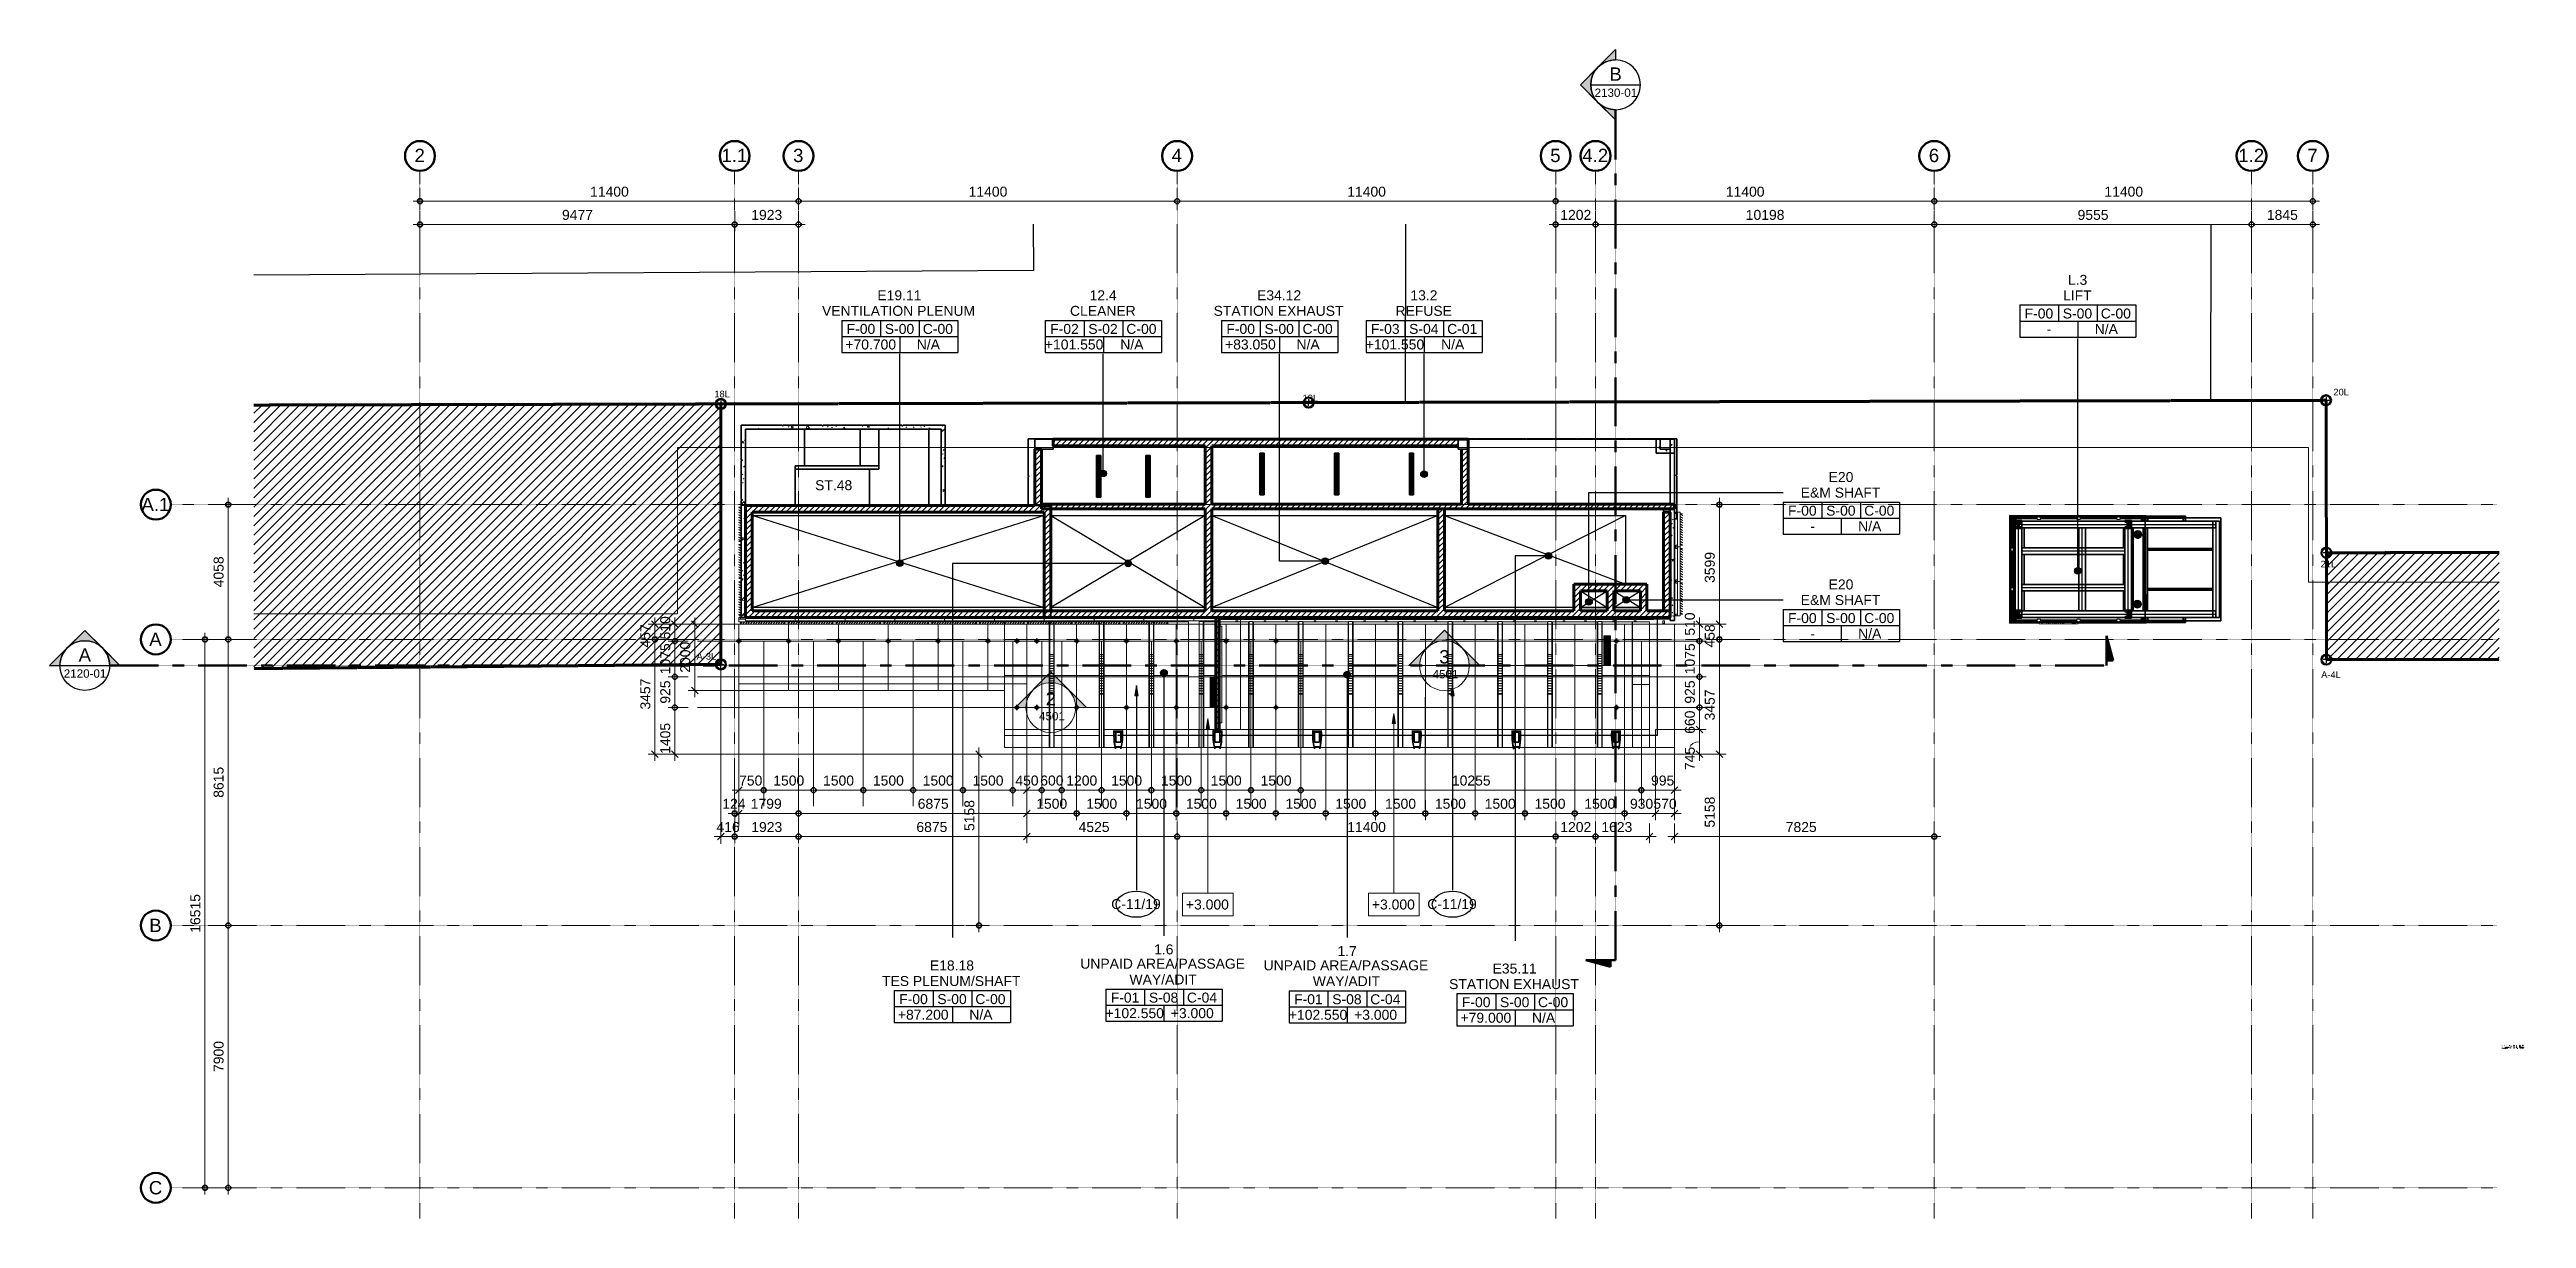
# Model space of a CAD drawing. Header units: millimetres. Extents: x -915437 to -840849, y -5243 to 29956.
import ezdxf

# ---------------------------------------------------------------- set-up
doc = ezdxf.new("R2010")
doc.units = ezdxf.units.MM
for name, pattern in [('DPA_Boundary 100', [7.5, 0, -1.5, 3, -1.5, 0, -1.5]), ('DPA_Grid _ Level 100', [10, 5.5, -1.6, 1.3, -1.6]), ('DPA_Hidden 100', [7.2, 4.7, -2.5]), ('DPA_Hidden 50', [3, 2, -1]), ('DPA_ROW', [32.5, 15, -2.5, 5, -2.5, 5, -2.5]), ('Hidden - Short', [3.571875, 2.38125, -1.190625])]:
    doc.linetypes.add(name, pattern=pattern)
for name, color, linetype, lineweight in [('_ _ A-DETL-OPENING', 1, 'Continuous', 25), ('A-ANNO-DIMS', 1, 'Continuous', 9), ('A-ANNO-DIMS-100', 1, 'Continuous', 9), ('A-ANNO-NOTE', 3, 'Continuous', 25), ('A-COLS-E', 1, 'Continuous', 35), ('A-DETL', 1, 'Continuous', 70), ('A-DETL-GENF', 2, 'Continuous', 35), ('A-DETL-THIN', 1, 'Continuous', 25), ('A-DOOR', 3, 'Continuous', 9), ('A-DOOR-E', 2, 'Continuous', 25), ('A-DOOR-HDLN', 2, 'Continuous', 9), ('A-FLOR-E', 2, 'Continuous', 35), ('A-GENM', 1, 'Continuous', 9), ('A-GLAZ-CURT', 2, 'Continuous', 9), ('A-GLAZ-CWMG', 2, 'Continuous', 35), ('A-MASS', 2, 'Continuous', 35), ('A-ROOF', 2, 'Continuous', 35), ('A-ROOM-IDEN', 3, 'Continuous', 25), ('A-ROOM-LINE', 3, 'Continuous', 25), ('A-WALL', 5, 'Continuous', 35), ('A-WALL-FNSH', 2, 'Continuous', 35), ('A-WALL-PATT', 1, 'Continuous', 35), ('C-PROP-LINE', 10, 'DPA_ROW', 100), ('E-LITE-EQPM', 2, 'Continuous', 35), ('G-ANNO-SECL', 3, 'Continuous', 9), ('G-ANNO-TEXT', 3, 'Continuous', 9), ('I-WALL-E', 2, 'Continuous', 35), ('P-SANR-FIXT', 2, 'Continuous', 35), ('S-BEAM', 2, 'Continuous', 35), ('S-COLS', 6, 'Continuous', 70), ('S-COLS-E', 2, 'Continuous', 35), ('S-GRID', 251, 'Continuous', 9), ('S-GRID-IDEN', 3, 'Continuous', 50), ('S-STRS-IDEN', 3, 'Continuous', 25), ('S-STRS-MBND', 2, 'Continuous', 35), ('WALL-E', 2, 'Continuous', 35)]:
    doc.layers.add(name, color=color, linetype=linetype, lineweight=lineweight)
doc.styles.add('Arial', font='arial.ttf', dxfattribs={"height": 400})
doc.styles.add('Arial_1', font='arial.ttf', dxfattribs={"height": 250})
doc.styles.add('Arial_2', font='arial.ttf', dxfattribs={"height": 200})
doc.styles.add('Arial_3', font='arial.ttf', dxfattribs={"height": 300})
doc.styles.add('Arial_4', font='arial.ttf', dxfattribs={"height": 2.5})
doc.styles.add('Arial_5', font='arial.ttf', dxfattribs={"height": 3})
doc.styles.add('Arial_6', font='arial.ttf', dxfattribs={"height": 2})
doc.styles.add('Arial_7', font='arial.ttf', dxfattribs={"height": 1.5})
doc.styles.add('Arial_B', font='arialbd.ttf', dxfattribs={"height": 4})
doc.styles.add('Arial_B_1', font='arialbd.ttf', dxfattribs={"height": 3})
doc.dimstyles.new('DPA-DIM-3_0_C-C', dxfattribs={"dimscale": 304.8, "dimtxt": 306.07782, "dimasz": 0.492126, "dimexe": 0.656168, "dimexo": 0.0625, "dimgap": 0.164042, "dimtad": 1, "dimdec": 0, "dimzin": 0, "dimdsep": 46, "dimtxsty": 'Arial_3', "dimblk1": 'DOTBLANK', "dimblk2": 'DOTBLANK', "dimsah": 1, "dimcen": 0.09, "dimdle": 0.656168, "dimadec": 8, "dimazin": 0, "dimtfac": 1, "dimtdec": 4, "dimtix": 1, "dimtmove": 0, "dimatfit": 3, "dimfxl": 1.312336, "dimfxlon": 1, "dimtvp": 1, "dimtolj": 1, "dimtzin": 0, "dimarcsym": 2})
doc.dimstyles.new('DPA-DIM-3_0_C-T', dxfattribs={"dimscale": 304.8, "dimtxt": 306.07782, "dimasz": 0.492126, "dimexe": 0.656168, "dimexo": 0.0625, "dimgap": 0.164042, "dimtad": 0, "dimjust": 2, "dimdec": 0, "dimzin": 0, "dimdsep": 46, "dimtxsty": 'Arial_3', "dimblk1": 'DOTBLANK', "dimblk2": 'OBLIQUE', "dimsah": 1, "dimcen": 0.09, "dimdle": 0.656168, "dimadec": 8, "dimazin": 0, "dimtfac": 1, "dimtdec": 4, "dimtix": 1, "dimtmove": 2, "dimatfit": 3, "dimfxl": 1.312336, "dimfxlon": 1, "dimtvp": 1, "dimtolj": 1, "dimtzin": 0, "dimarcsym": 2})
doc.dimstyles.new('DPA-DIM-3_0_C-T_1', dxfattribs={"dimscale": 304.8, "dimtxt": 306.07782, "dimasz": 0.492126, "dimexe": 0.656168, "dimexo": 0.0625, "dimgap": 0.164042, "dimtad": 0, "dimjust": 2, "dimdec": 0, "dimzin": 0, "dimdsep": 46, "dimtxsty": 'Arial_1', "dimblk1": 'DOTBLANK', "dimblk2": 'OBLIQUE', "dimsah": 1, "dimcen": 0.09, "dimdle": 0.656168, "dimadec": 8, "dimazin": 0, "dimtfac": 1, "dimtdec": 4, "dimtix": 1, "dimtmove": 2, "dimatfit": 3, "dimfxl": 1.312336, "dimfxlon": 1, "dimtvp": 1, "dimtolj": 1, "dimtzin": 0, "dimarcsym": 2})
doc.dimstyles.new('DPA-DIM-3_0_T-T', dxfattribs={"dimscale": 304.8, "dimtxt": 306.07782, "dimasz": 0.656168, "dimexe": 0.656168, "dimexo": 0.0625, "dimgap": 0.164042, "dimtad": 1, "dimdec": 0, "dimzin": 0, "dimdsep": 46, "dimtxsty": 'Arial_3', "dimblk1": 'OBLIQUE', "dimblk2": 'OBLIQUE', "dimsah": 1, "dimcen": 0.09, "dimdle": 0.656168, "dimadec": 8, "dimazin": 0, "dimtfac": 1, "dimtdec": 4, "dimtix": 1, "dimtmove": 1, "dimatfit": 3, "dimfxl": 1.312336, "dimfxlon": 1, "dimtvp": 1, "dimtolj": 1, "dimtzin": 0, "dimarcsym": 2})
doc.dimstyles.new('DPA-DIM-3_0_T-T_1', dxfattribs={"dimscale": 304.8, "dimtxt": 306.07782, "dimasz": 0.656168, "dimexe": 0.656168, "dimexo": 0.0625, "dimgap": 0.164042, "dimtad": 1, "dimdec": 0, "dimzin": 0, "dimdsep": 46, "dimtxsty": 'Arial_3', "dimblk1": 'OBLIQUE', "dimblk2": 'OBLIQUE', "dimsah": 1, "dimcen": 0.09, "dimdle": 0.656168, "dimadec": 8, "dimazin": 0, "dimtfac": 1, "dimtdec": 4, "dimtix": 1, "dimtmove": 0, "dimatfit": 3, "dimfxl": 1.312336, "dimfxlon": 1, "dimtvp": 1, "dimtolj": 1, "dimtzin": 0, "dimarcsym": 2})
pattern_1 = [(45, (0, 0), (-84.852814, 84.852814), [])]
pattern_2 = [(45, (0, 0), (-707.1068, 707.1068), []), (135, (0, 0), (-707.1068, -707.1068), [])]
pattern_3 = [(45, (0, 0), (-141.421356, 141.421356), [])]
pattern_4 = [(135, (-841417.9622, 1.539), (-2.539928, 2e-16), [1.034, -2.558]), (135, (-841419.2322, 0.2694), (-2.539928, 2e-16), [1.034, -2.558]), (135, (-841419.8676, 2.174), (-2.539928, 2e-16), [0.51703, -3.075]), (135, (-841418.5972, 0.9044), (-2.539928, 2e-16), [1.034, -2.558]), (135, (-841417.6932, 0), (-2.539928, 2e-16), [0.51703, -3.075])]

msp = doc.modelspace()

# ---------------------------------------------------------------- texts
at = {"layer": 'A-ANNO-NOTE', "lineweight": 9, "attachment_point": 1}
for s, insert, char_height, width, style in [('4501', (-873789.3, 11269.8), 250, 929.957, 'Arial_1'), ('3', (-873589.7, 11870.2), 400, 376.793, 'Arial'), ('2', (-885439.7, 10608.2), 400, 376.793, 'Arial'), ('4501', (-885639.3, 10007.8), 250, 929.957, 'Arial_1'), ('C-11/19', (-883466.7, 4373.6), 300, 1835.864, 'Arial_3'), ('C-11/19', (-873948.8, 4373.6), 300, 1835.864, 'Arial_3')]:
    msp.add_mtext(s, dxfattribs=dict(at, insert=insert, char_height=char_height, width=width, style=style))
at = {"layer": 'A-ROOM-IDEN', "lineweight": 9, "char_height": 300, "attachment_point": 1, "style": 'Arial_3'}
for s, insert, width in [('L.3', (-854655.7, 23170.6), 721.519), ('E19.11', (-890507.7, 22706.4), 1643.459), ('12.4', (-884117.8, 22706.4), 1010.126), ('E34.12', (-879073.5, 22706.4), 1643.459), ('13.2', (-874457.4, 22706.4), 1010.126), ('LIFT', (-854802.1, 22701.7), 1066.244), ('VENTILATION PLENUM', (-892175.1, 22237.5), 5675.947), ('F-00', (-891432.7, 21693.3), 1058.227), ('S-00', (-890284.6, 21693.3), 1090.295), ('C-00', (-889139.5, 21693.3), 1114.346), ('F-02', (-885304.4, 21693.3), 1058.227), ('CLEANER', (-884707.2, 22237.5), 2429.113), ('S-02', (-884156.2, 21693.3), 1090.295), ('C-00', (-883011.1, 21693.3), 1114.346), ('STATION EXHAUST', (-880383.4, 22237.5), 4810.125), ('F-00', (-879998.6, 21693.3), 1058.227), ('S-00', (-878850.4, 21693.3), 1090.295), ('C-00', (-877705.3, 21693.3), 1114.346), ('F-03', (-875643.9, 21693.3), 1058.227), ('REFUSE', (-874904.8, 22237.5), 2084.387), ('S-04', (-874495.8, 21693.3), 1090.295), ('C-01', (-873350.7, 21693.3), 1114.346), ('F-00', (-855961.3, 22157.4), 1058.227), ('S-00', (-854813.1, 22157.4), 1090.295), ('N/A', (-853849.5, 21688.7), 857.806), ('C-00', (-853668, 22157.4), 1114.346), ('+70.700', (-891471.8, 21224.6), 1883.966), ('N/A', (-889321, 21224.6), 857.806), ('+101.550', (-885462.4, 21224.6), 2172.573), ('N/A', (-883192.6, 21224.6), 857.806), ('+83.050', (-880037.7, 21224.6), 1883.966), ('N/A', (-877886.8, 21224.6), 857.806), ('+101.550', (-875802, 21224.6), 2172.573), ('N/A', (-873532.2, 21224.6), 857.806), ('-', (-855292.9, 21688.7), 168.354), ('E20', (-861862.6, 17234), 921.941), ('E&M SHAFT', (-862703, 16765.1), 2950.21), ('F-00', (-863085.2, 16220.8), 1058.227), ('S-00', (-861937, 16220.8), 1090.295), ('N/A', (-860973.4, 15752.1), 857.806), ('C-00', (-860791.9, 16220.8), 1114.346), ('-', (-862416.8, 15752.1), 168.354), ('E&M SHAFT', (-862703, 13530.1), 2950.21), ('E20', (-861862.6, 13999), 921.941), ('F-00', (-863085.2, 12985.8), 1058.227), ('S-00', (-861937, 12985.8), 1090.295), ('C-00', (-860791.9, 12985.8), 1114.346), ('-', (-862416.8, 12517.1), 168.354), ('N/A', (-860973.4, 12517.1), 857.806), ('1.6', (-882174.2, 3008.6), 721.519), ('E18.18', (-888926, 2525.3), 1643.459), ('UNPAID AREA/PASSAGE', (-884397.6, 2578.2), 6100.842), ('UNPAID AREA/PASSAGE', (-878877.1, 2528.2), 6100.842), ('1.7', (-876653.7, 2958.6), 721.519), ('E35.11', (-871982.5, 2432.8), 1643.459), ('TES PLENUM/SHAFT', (-890368.4, 2056.5), 5130.8), ('F-00', (-889851.1, 1512.2), 1058.227), ('S-00', (-888702.9, 1512.2), 1090.295), ('C-00', (-887557.9, 1512.2), 1114.346), ('F-01', (-883479.8, 1557.9), 1058.227), ('WAY/ADIT', (-882915.9, 2101.9), 2517.299), ('S-08', (-882331.6, 1557.9), 1090.295), ('C-04', (-881186.5, 1557.9), 1114.346), ('F-01', (-877959.2, 1507.9), 1058.227), ('WAY/ADIT', (-877395.4, 2051.9), 2517.299), ('S-08', (-876811, 1507.9), 1090.295), ('C-04', (-875666, 1507.9), 1114.346), ('STATION EXHAUST', (-873292.5, 1964), 4810.125), ('+87.200', (-889890.2, 1043.5), 1883.966), ('N/A', (-887739.3, 1043.5), 857.806), ('+102.550', (-883637.8, 1089.2), 2172.573), ('+3.000', (-881672, 1089.2), 1595.358), ('+102.550', (-878117.3, 1039.2), 2172.573), ('+3.000', (-876151.5, 1039.2), 1595.358), ('+79.000', (-872946.7, 951), 1883.966), ('F-00', (-872907.6, 1419.7), 1058.227), ('S-00', (-871759.4, 1419.7), 1090.295), ('N/A', (-870795.9, 951), 857.806), ('C-00', (-870614.4, 1419.7), 1114.346)]:
    msp.add_mtext(s, dxfattribs=dict(at, insert=insert, width=width))
at = {"layer": 'G-ANNO-SECL', "lineweight": 25, "attachment_point": 1}
for s, insert, char_height, width, style in [('B', (-868463.3, 29417.2), 400, 456.962, 'Arial'), ('2130-01', (-868909.8, 28781.4), 250, 1539.24, 'Arial_1'), ('2120-01', (-915007.4, 11291.2), 250, 1539.24, 'Arial_1'), ('A', (-914560.9, 11927), 400, 456.962, 'Arial')]:
    msp.add_mtext(s, dxfattribs=dict(at, insert=insert, char_height=char_height, width=width, style=style))
at = {"layer": 'G-ANNO-TEXT', "color": 7, "attachment_point": 1}
for s, insert, char_height, width, style in [('18L', (-895416.7, 19682.4), 200, 577.215, 'Arial_2'), ('19L', (-877703.7, 19562.7), 200, 577.215, 'Arial_2'), ('20L', (-846663.1, 19739.7), 200, 577.215, 'Arial_2'), ('21L', (-847049.2, 14561.4), 200, 577.215, 'Arial_2'), ('A-3L', (-895952, 11783.5), 200, 729.536, 'Arial_2'), ('A-4L', (-847029.8, 11231.3), 200, 729.536, 'Arial_2'), ('+3.000', (-881216.6, 4360.9), 300, 1595.358, 'Arial_3'), ('+3.000', (-875616.6, 4360.9), 300, 1595.358, 'Arial_3'), ('+00.000', (-841557, -116.1), 3, 18.84, 'Arial_5'), ('F-00', (-841556.6, -112.1), 3, 10.582, 'Arial_5'), ('S-00', (-841543, -112.1), 3, 10.903, 'Arial_5'), ('+0.000', (-841534.3, -116.1), 3, 15.954, 'Arial_5'), ('C-00', (-841529.3, -112.1), 3, 11.143, 'Arial_5'), ('\\LCEILINGS', (-841365.2, -32.8), 3, 24.051, 'Arial_5'), ('^I^I^I', (-841365.2, -62.4), 3, 18.038, 'Arial_5'), ('^I^I^I', (-841365.2, -67.2), 3, 18.038, 'Arial_5'), ('^I^I^I', (-841365.2, -71.9), 3, 18.038, 'Arial_5'), ('^I^I^I', (-841365.2, -76.7), 3, 18.038, 'Arial_5'), ('^I^I^I', (-841365.2, -96.3), 3, 18.038, 'Arial_5'), ('^I^I^I', (-841365.2, -106.1), 3, 18.038, 'Arial_5'), ('^I^I^I', (-841365.2, -110.8), 3, 18.038, 'Arial_5'), ('C-00', (-841365.2, -37.7), 3, 11.143, 'Arial_B_1'), ('C-01', (-841365.2, -42.7), 3, 11.143, 'Arial_B_1'), ('C-02', (-841365.2, -47.7), 3, 11.143, 'Arial_B_1'), ('C-03', (-841365.2, -52.6), 3, 11.143, 'Arial_B_1'), ('C-04 ', (-841365.2, -57.6), 3, 12.586, 'Arial_B_1'), ('C-06 ', (-841365.2, -81.6), 3, 12.586, 'Arial_B_1'), ('C-07 ', (-841365.2, -86.5), 3, 12.586, 'Arial_B_1'), ('C-09', (-841365.2, -91.5), 3, 11.143, 'Arial_B_1'), ('C-10', (-841365.2, -101.2), 3, 11.143, 'Arial_B_1'), ('C-11', (-841365.2, -115.7), 3, 11.143, 'Arial_B_1'), ('^I^I', (-841356, -37.7), 3, 6.895, 'Arial_5'), ('^I^I', (-841356, -42.7), 3, 6.895, 'Arial_5'), ('^I^I', (-841356, -47.7), 3, 6.895, 'Arial_5'), ('^I^I', (-841356, -52.6), 3, 6.895, 'Arial_5'), ('^I^I', (-841356, -91.5), 3, 6.895, 'Arial_B_1'), ('\\fArial|b1|i0|c0|p34|;^I', (-841354.8, -57.6), 3, 5.451, 'Arial_B_1'), ('^I', (-841354.8, -81.6), 3, 5.451, 'Arial_5'), ('^I', (-841354.8, -101.2), 3, 5.451, 'Arial_5'), ('^I', (-841354.8, -115.7), 3, 5.451, 'Arial_5'), ('^I', (-841353.6, -86.5), 3, 4.008, 'Arial_5'), ('ALUMN GRID RUNNER', (-841350.3, -96.3), 3, 55.557, 'Arial_5'), ('\\LFEATURE CEILING', (-841350.3, -101.2), 3, 46.097, 'Arial_5'), ('600X600 ', (-841350.3, -47.7), 3, 22.046, 'Arial_5'), ('600X600 ', (-841350.3, -52.6), 3, 22.046, 'Arial_5'), ('300MM (W) PARTIAL PERFORATED ALUMN CEILING ', (-841350.3, -62.4), 3, 129.633, 'Arial_5'), ('25% FREE AREA] C/W 200MM (W) ALUMN CEILING ', (-841350.3, -71.9), 3, 125.544, 'Arial_5'), ('SOLID ', (-841350.3, -81.6), 3, 16.916, 'Arial_5'), ('300MM (W) SOLID ALUMN CEILING PANEL C/W ', (-841350.3, -91.5), 3, 116.966, 'Arial_5'), ('CEILING PANEL WITH PRINTED PATTERN C/W ', (-841350.3, -106.1), 3, 116.646, 'Arial_5'), ('STEPPING CEILING ON 4-SIDE', (-841350.3, -110.8), 3, 75.359, 'Arial_5'), ('(', (-841350.3, -57.6), 3, 1.684, 'Arial_5'), ('1200MM (W) SOLID ALUMN CEILING PANEL', (-841350.3, -86.5), 3, 106.705, 'Arial_5'), ('1500 MM (W) SOLID ALUMN CEILING PANEL', (-841350.3, -115.7), 3, 108.148, 'Arial_5'), ('NO CEILING, EXPOSED CONCRETE', (-841350.3, -37.7), 3, 87.705, 'Arial_5'), ('NO CEILING, ACRYLIC INTERIOR PAINT', (-841350.3, -42.7), 3, 97.565, 'Arial_5'), ('PLANK WITH ACOUSTIC NON-WOVEN BACKING [MIN. ', (-841350.3, -67.2), 3, 133.882, 'Arial_5'), ('RUNNER ', (-841350.3, -76.7), 3, 23.329, 'Arial_5'), ('ADIT)', (-841348.9, -57.6), 3, 13.468, 'Arial_5'), (' & C-05 (', (-841337.8, -57.6), 3, 20.603, 'Arial_5'), ('ALUMN CEILING PANEL ', (-841336.3, -81.6), 3, 59.806, 'Arial_5'), ('\\LSOLID', (-841332.1, -47.7), 3, 15.473, 'Arial_5'), ('\\LPERFORATED', (-841332.1, -52.6), 3, 35.194, 'Arial_5'), ('PSD)', (-841320.8, -57.6), 3, 12.266, 'Arial_5'), (' ALUMN CEILING PANEL ', (-841319.3, -47.7), 3, 61.249, 'Arial_5'), (' : 300MM (W) SOLID ALUMN ', (-841312.3, -101.2), 3, 69.186, 'Arial_5'), ('& C-08 (CONCOURSE/ PLATFORM)', (-841309.5, -57.6), 3, 85.139, 'Arial_5'), (' ALUMN CEILING PANEL ', (-841303.1, -52.6), 3, 61.249, 'Arial_5'), ('^I^I^I^I', (-841255.2, -101.2), 3, 23.008, 'Arial_5'), ('^I', (-841253.8, -91.5), 3, 3.287, 'Arial_5'), ('^I^I^I', (-841252.5, -52.6), 3, 13.789, 'Arial_5'), ('^I^I^I', (-841246.7, -71.9), 3, 12.747, 'Arial_5'), ('^I^I', (-841243.3, -62.4), 3, 8.658, 'Arial_5'), ('^I', (-841239.8, -67.2), 3, 4.409, 'Arial_5'), ('^I', (-841239.2, -57.6), 3, 3.688, 'Arial_5'), ('300MM (W) PARTIAL ', (-841217.7, -35.3), 3, 51.549, 'Arial_5'), ('PERFORATED ALUMN CEILING  ', (-841217.7, -40.1), 3, 78.245, 'Arial_5'), ('LEGENDS FOR E&M FIXTURES:', (-841152.4, -26.7), 4, 104.219, 'Arial_B'), ('RECESSED DOWNLIGHT', (-841133.5, -35.1), 3, 61.489, 'Arial_5'), ('1257(L) SG. / DB. RECESSED ', (-841133.5, -46.1), 3, 72.232, 'Arial_5'), ('FLUORESCENT W/ DISFUSSER', (-841133.5, -50.9), 3, 77.203, 'Arial_5'), ('1257(L) SG. / DB. RECESSED ', (-841133.5, -60.6), 3, 72.232, 'Arial_5'), ('FLUORESCENT W/ LOUVRE', (-841133.5, -65.4), 3, 68.945, 'Arial_5'), ('600x600 SUPPLY AIR DIFFUSER', (-841033, -39.7), 3, 78.646, 'Arial_5'), ('SMOKE / HEAT DETECTOR', (-841033, -47.2), 3, 66.54, 'Arial_5'), ('SPRINKLER HEAD', (-841033, -55.7), 3, 44.895, 'Arial_5'), ('1200x600 & 600x600 ', (-841033, -26.3), 3, 50.266, 'Arial_5'), ('RETURN AIR GRILLE', (-841033, -31.1), 3, 51.228, 'Arial_5'), ('1200x200MM SUPPLY / RETURN AIR DIFFUSER', (-840943, -26.3), 3, 115.764, 'Arial_5')]:
    msp.add_mtext(s, dxfattribs=dict(at, insert=insert, char_height=char_height, width=width, style=style))
at = {"layer": 'S-GRID-IDEN', "lineweight": 9, "char_height": 400, "attachment_point": 1, "style": 'Arial'}
for s, insert, width in [('2', (-904445.7, 26966.9), 376.793), ('1.1', (-895203.2, 26966.9), 945.991), ('3', (-893045.7, 26966.9), 376.793), ('4', (-881645.7, 26966.9), 376.793), ('5', (-870245.7, 26966.9), 376.793), ('4.2', (-869278.3, 26966.9), 945.991), ('6', (-858845.7, 26966.9), 376.793), ('1.2', (-849525.2, 26966.9), 945.991), ('7', (-847445.7, 26966.9), 376.793), ('A.1', (-912668.1, 16455.9), 1026.16), ('A', (-912433.6, 12397.9), 456.962), ('B', (-912433.6, 3782.9), 456.962), ('C', (-912446.6, -4117.1), 489.029)]:
    msp.add_mtext(s, dxfattribs=dict(at, insert=insert, width=width))
at = {"layer": 'S-STRS-IDEN', "lineweight": 9, "insert": (-892382.4, 16986.7), "char_height": 300, "width": 1386.919, "attachment_point": 1, "style": 'Arial_3'}
msp.add_mtext('ST.48', dxfattribs=at)

# ---------------------------------------------------------------- blocks, each defined once
blk = doc.blocks.new('DPA_CP_Entrance Canopy Lower - Depth 4200-12316196-4211-01 ENLARGED ENTRANCE 1 GROUND LEVEL - REFLECTED CEILING PLAN')
at = {"layer": 'A-GLAZ-CURT'}
for p, q in [((-886007, 12652), (-886007, 8937)), ((-884507, 12652), (-886007, 12652)), ((-885317, 12652), (-885332, 12652)), ((-885317, 12652), (-885332, 12652)), ((-885317, 12652), (-885332, 12652)), ((-885182, 12652), (-885197, 12652)), ((-885182, 12652), (-885197, 12652)), ((-885182, 12652), (-885197, 12652)), ((-884507, 8937), (-884507, 12652)), ((-886007, 8937), (-886007, 8737)), ((-886007, 8737), (-886007, 8937)), ((-884507, 8937), (-886007, 8937)), ((-884507, 8937), (-886007, 8937)), ((-884507, 8737), (-886007, 8737)), ((-884507, 8737), (-886007, 8737)), ((-884507, 8937), (-884507, 8737)), ((-884507, 8737), (-884507, 8937))]:
    blk.add_line(p, q, dxfattribs=at)
blk = doc.blocks.new('DPA_CP_Entrance Canopy Lower - Depth 4200-V1-4211-01 ENLARGED ENTRANCE 1 GROUND LEVEL - REFLECTED CEILING PLAN')
at = {"layer": 'A-GLAZ-CURT'}
for p, q in [((-884507, 12652), (-884507, 8937)), ((-883007, 12652), (-884507, 12652)), ((-883817, 12652), (-883832, 12652)), ((-883817, 12652), (-883832, 12652)), ((-883817, 12652), (-883832, 12652)), ((-883682, 12652), (-883697, 12652)), ((-883682, 12652), (-883697, 12652)), ((-883682, 12652), (-883697, 12652)), ((-883007, 9308), (-883007, 12652)), ((-883007, 8937), (-883007, 9296)), ((-884507, 8937), (-884507, 8737)), ((-884507, 8737), (-884507, 8937)), ((-883345, 8937), (-884507, 8937)), ((-883345, 8937), (-884507, 8937)), ((-883007, 8737), (-884507, 8737)), ((-883007, 8737), (-884507, 8737)), ((-883176, 8937), (-883336, 8937)), ((-883176, 8937), (-883336, 8937)), ((-883007, 8937), (-883168, 8937)), ((-883007, 8937), (-883168, 8937)), ((-883007, 8937), (-883007, 8737)), ((-883007, 8737), (-883007, 8937))]:
    blk.add_line(p, q, dxfattribs=at)
blk = doc.blocks.new('DPA_CP_Entrance Canopy Lower - Depth 4200-V2-4211-01 ENLARGED ENTRANCE 1 GROUND LEVEL - REFLECTED CEILING PLAN')
at = {"layer": 'A-GLAZ-CURT'}
for p, q in [((-883007, 12652), (-883007, 9308)), ((-881507, 12652), (-883007, 12652)), ((-882317, 12652), (-882332, 12652)), ((-882317, 12652), (-882332, 12652)), ((-882317, 12652), (-882332, 12652)), ((-882182, 12652), (-882197, 12652)), ((-882182, 12652), (-882197, 12652)), ((-882182, 12652), (-882197, 12652)), ((-881507, 9308), (-881507, 12652)), ((-883007, 9296), (-883007, 8937)), ((-881507, 8937), (-881507, 9296)), ((-883007, 8937), (-883007, 8737)), ((-883007, 8737), (-883007, 8937)), ((-881507, 8937), (-883007, 8937)), ((-881507, 8937), (-883007, 8937)), ((-881507, 8737), (-883007, 8737)), ((-881507, 8737), (-883007, 8737)), ((-881507, 8937), (-881507, 8737)), ((-881507, 8737), (-881507, 8937))]:
    blk.add_line(p, q, dxfattribs=at)
blk = doc.blocks.new('DPA_CP_Entrance Canopy Lower - Depth 4200-V3-4211-01 ENLARGED ENTRANCE 1 GROUND LEVEL - REFLECTED CEILING PLAN')
at = {"layer": 'A-GLAZ-CURT'}
for p, q in [((-881507, 12652), (-881507, 9308)), ((-880312, 12652), (-881507, 12652)), ((-880817, 12652), (-881141, 12652)), ((-880817, 12652), (-881141, 12652)), ((-880817, 12652), (-881141, 12652)), ((-880682, 12652), (-880697, 12652)), ((-880682, 12652), (-880697, 12652)), ((-880682, 12652), (-880697, 12652)), ((-880007, 12652), (-880212, 12652)), ((-880007, 9308), (-880007, 12652)), ((-881507, 9296), (-881507, 8937)), ((-880007, 8937), (-880007, 9296)), ((-881507, 8937), (-881507, 8737)), ((-881507, 8737), (-881507, 8937)), ((-880355, 8937), (-881507, 8937)), ((-880355, 8937), (-881507, 8937)), ((-880007, 8737), (-881507, 8737)), ((-880007, 8737), (-881507, 8737)), ((-880186, 8937), (-880346, 8937)), ((-880186, 8937), (-880346, 8937)), ((-880007, 8937), (-880178, 8937)), ((-880007, 8937), (-880178, 8937)), ((-880007, 8937), (-880007, 8737)), ((-880007, 8737), (-880007, 8937))]:
    blk.add_line(p, q, dxfattribs=at)
blk = doc.blocks.new('DPA_CP_Entrance Canopy Lower - Depth 4200-V4-4211-01 ENLARGED ENTRANCE 1 GROUND LEVEL - REFLECTED CEILING PLAN')
at = {"layer": 'A-GLAZ-CURT'}
for p, q in [((-878507, 12652), (-878507, 9308)), ((-877007, 12652), (-878507, 12652)), ((-877817, 12652), (-877832, 12652)), ((-877817, 12652), (-877832, 12652)), ((-877817, 12652), (-877832, 12652)), ((-877682, 12652), (-877697, 12652)), ((-877682, 12652), (-877697, 12652)), ((-877682, 12652), (-877697, 12652)), ((-877007, 9308), (-877007, 12652)), ((-878507, 9296), (-878507, 8937)), ((-877007, 8937), (-877007, 9296)), ((-878507, 8937), (-878507, 8737)), ((-878507, 8737), (-878507, 8937)), ((-877355, 8937), (-878507, 8937)), ((-877355, 8937), (-878507, 8937)), ((-877007, 8737), (-878507, 8737)), ((-877007, 8737), (-878507, 8737)), ((-877186, 8937), (-877346, 8937)), ((-877186, 8937), (-877346, 8937)), ((-877007, 8937), (-877178, 8937)), ((-877007, 8937), (-877178, 8937)), ((-877007, 8937), (-877007, 8737)), ((-877007, 8737), (-877007, 8937))]:
    blk.add_line(p, q, dxfattribs=at)
blk = doc.blocks.new('DPA_CP_Entrance Canopy Lower - Depth 4200-V5-4211-01 ENLARGED ENTRANCE 1 GROUND LEVEL - REFLECTED CEILING PLAN')
at = {"layer": 'A-GLAZ-CURT'}
for p, q in [((-868007, 12652), (-868007, 9308)), ((-867028, 12652), (-868007, 12652)), ((-867766, 12652), (-867778, 12652)), ((-867766, 12652), (-867778, 12652)), ((-867766, 12652), (-867778, 12652)), ((-867028, 12652), (-867257, 12652)), ((-867028, 12652), (-867257, 12652)), ((-867028, 12652), (-867257, 12652)), ((-866507, 12652), (-867016, 12652)), ((-866507, 12652), (-867016, 12652)), ((-866507, 12652), (-867016, 12652)), ((-866507, 12652), (-867016, 12652)), ((-866557, 12652), (-866507, 12652)), ((-866507, 12652), (-866557, 12652)), ((-866507, 9288), (-866507, 12652)), ((-866507, 12652), (-866507, 9287)), ((-866507, 12652), (-866507, 9337)), ((-866507, 9337), (-866507, 12652)), ((-866507, 8937), (-866507, 12652)), ((-866507, 12652), (-866507, 8992)), ((-868007, 9296), (-868007, 8937)), ((-866507, 9317), (-866507, 9337)), ((-866507, 9337), (-866507, 9312)), ((-866507, 9072), (-866507, 9317)), ((-866507, 9312), (-866507, 9077)), ((-866507, 9287), (-866507, 9288)), ((-866507, 9077), (-866507, 8987)), ((-866507, 8992), (-866507, 9072)), ((-866507, 8992), (-866507, 9022)), ((-866507, 9022), (-866507, 8992)), ((-866507, 9017), (-866507, 8737)), ((-866507, 8987), (-866507, 9017)), ((-866507, 8737), (-866507, 8987)), ((-866507, 8987), (-866507, 8937)), ((-868007, 8937), (-868007, 8737)), ((-868007, 8737), (-868007, 8937)), ((-866507, 8937), (-868007, 8937)), ((-866507, 8937), (-868007, 8937)), ((-866507, 8737), (-868007, 8737)), ((-866507, 8737), (-868007, 8737))]:
    blk.add_line(p, q, dxfattribs=at)
blk = doc.blocks.new('System Panel - Entrance Glazed 12mm-14851400-4211-01 ENLARGED ENTRANCE 1 GROUND LEVEL - REFLECTED CEILING PLAN')
at = {"layer": 'A-GLAZ-CURT'}
for p, q in [((-750, -6), (-750, 6)), ((-750, 6), (750, 6)), ((750, 6), (750, -6)), ((750, -6), (-750, -6))]:
    blk.add_line(p, q, dxfattribs=at)
blk = doc.blocks.new('System Panel - Entrance Glazed 12mm-14851401-4211-01 ENLARGED ENTRANCE 1 GROUND LEVEL - REFLECTED CEILING PLAN')
at = {"layer": 'A-GLAZ-CURT'}
for p, q in [((-750, -6), (-750, 6)), ((-750, 6), (750, 6)), ((750, 6), (750, -6)), ((750, -6), (-750, -6))]:
    blk.add_line(p, q, dxfattribs=at)
blk = doc.blocks.new('System Panel - Entrance Glazed 12mm-14851402-4211-01 ENLARGED ENTRANCE 1 GROUND LEVEL - REFLECTED CEILING PLAN')
at = {"layer": 'A-GLAZ-CURT'}
for p, q in [((-275, -6), (-275, 6)), ((-275, 6), (275, 6)), ((275, 6), (275, -6)), ((275, -6), (-275, -6))]:
    blk.add_line(p, q, dxfattribs=at)
blk = doc.blocks.new('DPA_CP_Entrance Louver Grill Vertical Z - Louver Grill Vertical Z-18397728-4211-01 ENLARGED ENTRANCE 1 GROUND LEVEL - REFLECTED CEILING PLAN')
at = {"layer": 'A-GLAZ-CURT'}
for p, q in [((-720, 125), (-720, 127)), ((-720, 127), (-672, 127)), ((-720, 125), (-670, 125)), ((-670, 125), (-720, 125)), ((-720, 100), (-720, 125)), ((-720, 125), (-720, 100)), ((-240, 125), (-720, 125)), ((720, 125), (-720, 125)), ((-720, 100), (-720, 125)), ((-720, 125), (-720, 100)), ((-240, 125), (-720, 125)), ((-240, 125), (-720, 125)), ((-720, 0), (-670, 0)), ((-670, 0), (-720, 0)), ((-672, 127), (-672, 200)), ((-672, 200), (-670, 200)), ((-670, 200), (-670, 125)), ((720, 125), (-120, 125)), ((720, 125), (-120, 125)), ((720, 125), (-120, 125)), ((670, 125), (670, 200)), ((670, 200), (672, 200)), ((670, 125), (720, 125)), ((720, 125), (670, 125)), ((670, 0), (720, 0)), ((720, 0), (670, 0)), ((672, 200), (672, 127)), ((672, 127), (720, 127)), ((720, 127), (720, 125)), ((720, 100), (720, 125)), ((720, 125), (720, 100)), ((720, 100), (720, 125)), ((720, 125), (720, 100))]:
    blk.add_line(p, q, dxfattribs=at)
blk = doc.blocks.new('DPA_CP_Entrance Louver Grill Vertical Z - Louver Grill Vertical Z-V6-4211-01 ENLARGED ENTRANCE 1 GROUND LEVEL - REFLECTED CEILING PLAN')
at = {"layer": 'A-GLAZ-CURT'}
for p, q in [((-672, 127), (-720, 127)), ((-720, 127), (-720, 125)), ((-720, 125), (-720, 127)), ((-720, 127), (-672, 127)), ((-720, 125), (-670, 125)), ((-670, 125), (-720, 125)), ((-720, 100), (-720, 125)), ((-720, 125), (-720, 100)), ((720, 125), (-720, 125)), ((720, 125), (-720, 125)), ((-720, 100), (-720, 125)), ((-720, 125), (-720, 100)), ((720, 125), (-720, 125)), ((720, 125), (-720, 125)), ((-720, 0), (-670, 0)), ((-670, 0), (-720, 0)), ((-670, 200), (-672, 200)), ((-672, 200), (-672, 127)), ((-672, 127), (-672, 200)), ((-672, 200), (-670, 200)), ((-670, 125), (-670, 200)), ((-670, 200), (-670, 125)), ((672, 200), (670, 200)), ((670, 200), (670, 125)), ((670, 125), (670, 200)), ((670, 200), (672, 200)), ((670, 125), (720, 125)), ((720, 125), (670, 125)), ((670, 0), (720, 0)), ((720, 0), (670, 0)), ((672, 127), (672, 200)), ((672, 200), (672, 127)), ((720, 127), (672, 127)), ((672, 127), (720, 127)), ((720, 125), (720, 127)), ((720, 127), (720, 125)), ((720, 100), (720, 125)), ((720, 125), (720, 100)), ((720, 100), (720, 125)), ((720, 125), (720, 100))]:
    blk.add_line(p, q, dxfattribs=at)
blk = doc.blocks.new('DPA_CP_Entrance Louver Grill Vertical Z - Louver Grill Vertical Z-V7-4211-01 ENLARGED ENTRANCE 1 GROUND LEVEL - REFLECTED CEILING PLAN')
at = {"layer": 'A-GLAZ-CURT'}
for p, q in [((-720, 125), (-720, 127)), ((-720, 127), (-672, 127)), ((-720, 125), (-670, 125)), ((-670, 125), (-720, 125)), ((-720, 100), (-720, 125)), ((-720, 125), (-720, 100)), ((720, 125), (-720, 125)), ((720, 125), (-720, 125)), ((-720, 100), (-720, 125)), ((-720, 125), (-720, 100)), ((720, 125), (-720, 125)), ((720, 125), (-720, 125)), ((-720, 0), (-670, 0)), ((-670, 0), (-720, 0)), ((-672, 127), (-672, 200)), ((-672, 200), (-670, 200)), ((-670, 200), (-670, 125)), ((672, 200), (670, 200)), ((670, 200), (670, 125)), ((670, 125), (670, 200)), ((670, 200), (672, 200)), ((670, 125), (720, 125)), ((720, 125), (670, 125)), ((670, 0), (720, 0)), ((720, 0), (670, 0)), ((672, 127), (672, 200)), ((672, 200), (672, 127)), ((720, 127), (672, 127)), ((672, 127), (720, 127)), ((720, 125), (720, 127)), ((720, 127), (720, 125)), ((720, 100), (720, 125)), ((720, 125), (720, 100)), ((720, 100), (720, 125)), ((720, 125), (720, 100))]:
    blk.add_line(p, q, dxfattribs=at)
blk = doc.blocks.new('DPA_CP_Entrance Louver Grill Vertical Z - Louver Grill Vertical Z-V8-4211-01 ENLARGED ENTRANCE 1 GROUND LEVEL - REFLECTED CEILING PLAN')
at = {"layer": 'A-GLAZ-CURT'}
for p, q in [((-720, 125), (-720, 127)), ((-720, 127), (-672, 127)), ((-720, 125), (-670, 125)), ((-670, 125), (-720, 125)), ((-720, 100), (-720, 125)), ((-720, 125), (-720, 100)), ((-121, 125), (-720, 125)), ((720, 125), (-720, 125)), ((-720, 100), (-720, 125)), ((-720, 125), (-720, 100)), ((-121, 125), (-720, 125)), ((-121, 125), (-720, 125)), ((-720, 0), (-670, 0)), ((-670, 0), (-720, 0)), ((-672, 127), (-672, 200)), ((-672, 200), (-670, 200)), ((-670, 200), (-670, 125)), ((720, 125), (-1, 125)), ((720, 125), (-1, 125)), ((720, 125), (-1, 125)), ((670, 125), (670, 200)), ((670, 200), (672, 200)), ((670, 125), (720, 125)), ((720, 125), (670, 125)), ((670, 0), (720, 0)), ((720, 0), (670, 0)), ((672, 200), (672, 127)), ((672, 127), (720, 127)), ((720, 127), (720, 125)), ((720, 100), (720, 125)), ((720, 125), (720, 100)), ((720, 100), (720, 125)), ((720, 125), (720, 100))]:
    blk.add_line(p, q, dxfattribs=at)
blk = doc.blocks.new('DPA_CP_Entrance Louver Grill Vertical Z - Louver Grill Vertical Z-V9-4211-01 ENLARGED ENTRANCE 1 GROUND LEVEL - REFLECTED CEILING PLAN')
at = {"layer": 'A-GLAZ-CURT'}
for p, q in [((-720, 125), (-720, 127)), ((-720, 127), (-672, 127)), ((-720, 125), (-670, 125)), ((-670, 125), (-720, 125)), ((-720, 100), (-720, 125)), ((-720, 125), (-720, 100)), ((-181, 125), (-720, 125)), ((720, 125), (-720, 125)), ((-720, 100), (-720, 125)), ((-720, 125), (-720, 100)), ((-181, 125), (-720, 125)), ((-181, 125), (-720, 125)), ((-720, 0), (-670, 0)), ((-670, 0), (-720, 0)), ((-672, 127), (-672, 200)), ((-672, 200), (-670, 200)), ((-670, 200), (-670, 125)), ((720, 125), (-61, 125)), ((720, 125), (-61, 125)), ((720, 125), (-61, 125)), ((670, 125), (670, 200)), ((670, 200), (672, 200)), ((670, 125), (720, 125)), ((720, 125), (670, 125)), ((670, 0), (720, 0)), ((720, 0), (670, 0)), ((672, 200), (672, 127)), ((672, 127), (720, 127)), ((720, 127), (720, 125)), ((720, 100), (720, 125)), ((720, 125), (720, 100)), ((720, 100), (720, 125)), ((720, 125), (720, 100))]:
    blk.add_line(p, q, dxfattribs=at)
blk = doc.blocks.new('DPA_CP_Entrance Louver Grill Vertical Z - Louver Grill Vertical Z-18397856-4211-01 ENLARGED ENTRANCE 1 GROUND LEVEL - REFLECTED CEILING PLAN')
at = {"layer": 'A-GLAZ-CURT'}
for p, q in [((-514, 127), (-562, 127)), ((-562, 127), (-562, 125)), ((-562, 125), (-562, 127)), ((-562, 127), (-514, 127)), ((-562, 50), (-562, 125)), ((-562, 125), (-562, 50)), ((-562, 50), (-562, 125)), ((-562, 125), (-562, 50)), ((-562, 50), (-562, 0)), ((-562, 0), (-562, 50)), ((-512, 200), (-514, 200)), ((-514, 200), (-514, 127)), ((-514, 127), (-514, 200)), ((-514, 200), (-512, 200)), ((-512, 126), (-512, 200)), ((-512, 200), (-512, 126)), ((514, 200), (512, 200)), ((512, 200), (512, 126)), ((512, 126), (512, 200)), ((512, 200), (514, 200)), ((514, 127), (514, 200)), ((514, 200), (514, 127)), ((562, 127), (514, 127)), ((514, 127), (562, 127))]:
    blk.add_line(p, q, dxfattribs=at)
blk = doc.blocks.new('DPA_CP_Entrance Louver Grill Vertical Z - Louver Grill Vertical Z-V10-4211-01 ENLARGED ENTRANCE 1 GROUND LEVEL - REFLECTED CEILING PLAN')
at = {"layer": 'A-GLAZ-CURT'}
for p, q in [((-514, 127), (-562, 127)), ((-562, 127), (-514, 127)), ((-512, 200), (-514, 200)), ((-514, 200), (-514, 127)), ((-514, 127), (-514, 200)), ((-514, 200), (-512, 200)), ((-512, 126), (-512, 200)), ((-512, 200), (-512, 126)), ((-458, 125), (-483, 125)), ((-458, 125), (-483, 125)), ((-458, 125), (-483, 125)), ((-458, 125), (-483, 125)), ((514, 200), (512, 200)), ((512, 200), (512, 126)), ((512, 126), (512, 200)), ((512, 200), (514, 200)), ((514, 127), (514, 200)), ((514, 200), (514, 127)), ((562, 127), (514, 127)), ((514, 127), (562, 127)), ((562, 125), (562, 127)), ((562, 127), (562, 125)), ((562, 50), (562, 125)), ((562, 125), (562, 50)), ((562, 50), (562, 125)), ((562, 125), (562, 50)), ((562, 0), (562, 50)), ((562, 50), (562, 0))]:
    blk.add_line(p, q, dxfattribs=at)
blk = doc.blocks.new('DPA_Rectangular - 300 x 300 mm-15427754-4211-01 ENLARGED ENTRANCE 1 GROUND LEVEL - REFLECTED CEILING PLAN')
at = {"layer": 'A-COLS-E'}
for p, q in [((-150, -150), (-150, 150)), ((-150, 150), (150, 150)), ((150, 150), (150, -150)), ((150, -150), (-150, -150))]:
    blk.add_line(p, q, dxfattribs=at)
blk = doc.blocks.new('DPA_Rectangular - 550 x 300 mm-16845511-4211-01 ENLARGED ENTRANCE 1 GROUND LEVEL - REFLECTED CEILING PLAN')
at = {"layer": 'A-COLS-E'}
for p, q in [((-275, -150), (-275, 150)), ((-275, 150), (275, 150)), ((275, 150), (275, -150)), ((275, -150), (-275, -150))]:
    blk.add_line(p, q, dxfattribs=at)
blk = doc.blocks.new('System Panel - Entrance Glazed 12mm-14851403-4211-01 ENLARGED ENTRANCE 1 GROUND LEVEL - REFLECTED CEILING PLAN')
at = {"layer": 'A-GLAZ-CURT'}
for p, q in [((-577, -6), (-577, 6)), ((-577, 6), (577, 6)), ((577, 6), (577, -6)), ((577, -6), (-577, -6))]:
    blk.add_line(p, q, dxfattribs=at)
blk = doc.blocks.new('System Panel - Entrance Glazed 12mm-14851404-4211-01 ENLARGED ENTRANCE 1 GROUND LEVEL - REFLECTED CEILING PLAN')
at = {"layer": 'A-GLAZ-CURT'}
for p, q in [((-705, -6), (-705, 6)), ((-705, 6), (705, 6)), ((705, 6), (705, -6)), ((705, -6), (-705, -6))]:
    blk.add_line(p, q, dxfattribs=at)
blk = doc.blocks.new('Rectangular Mullion - 250x550mm-5766523-4211-01 ENLARGED ENTRANCE 1 GROUND LEVEL - REFLECTED CEILING PLAN')
at = {"layer": 'A-DETL-GENF'}
for p, q in [((-130, 10), (-77, 10)), ((-127, 13), (-75, 13)), ((-125, 151), (-123, 151)), ((-125, 151), (-123, 151)), ((-125, 150), (-123, 150)), ((-124, 128), (124, 128)), ((-123, 150), (-123, 130)), ((-123, 130), (123, 130)), ((-90, -10), (-90, 10)), ((-90, 10), (-80, -10)), ((-90, -10), (-90, 10)), ((-90, -10), (-80, 10)), ((-80, -10), (-80, 10)), ((-77, -12), (-77, 10)), ((-75, -200), (-75, 100)), ((-75, 100), (75, 100)), ((75, -200), (75, 100)), ((127, 13), (75, 13)), ((77, -12), (77, 10)), ((130, 10), (77, 10)), ((90, 10), (80, -10)), ((80, -10), (80, 10)), ((90, -10), (80, 10)), ((90, -10), (90, 10)), ((90, -10), (90, 10)), ((125, 150), (123, 150)), ((123, 150), (123, 130)), ((-80, -10), (-130, -10)), ((-77, -12), (-127, -12)), ((-91, -347), (91, -347)), ((-80, -399), (-82, -399)), ((-80, -399), (-80, -350)), ((-80, -350), (80, -350)), ((-77, -12), (-75, -12)), ((-75, -200), (75, -200)), ((77, -12), (75, -12)), ((77, -12), (127, -12)), ((80, -10), (130, -10)), ((80, -399), (80, -350)), ((80, -399), (82, -399))]:
    blk.add_line(p, q, dxfattribs=at)
for centre, radius, start, end in [((1690, 16), 1820, 175.7511, 180.16334), ((1690, 16), 1817, 176.45635, 180.08474), ((-1690, 16), 1817, 359.91526, 3.54365), ((-1690, 16), 1820, 359.83666, 4.2489), ((1690, 16), 1820, 180.79313, 193.18969), ((1690, 16), 1817, 180.87306, 191.51341), ((-1690, 16), 1820, 346.81031, 359.20687), ((-1690, 16), 1817, 348.48659, 359.12694)]:
    blk.add_arc(centre, radius, start, end, dxfattribs=at)
blk = doc.blocks.new('Rectangular Mullion - Mullion_Entrance Column Glass-14851405-4211-01 ENLARGED ENTRANCE 1 GROUND LEVEL - REFLECTED CEILING PLAN')
at = {"layer": 'A-GLAZ-CWMG', "lineweight": 9}
for p, q in [((-260, 10), (-220, 10)), ((-253, 150), (-255, 150)), ((-253, 130), (-253, 150)), ((-7, 130), (-253, 130)), ((-220, 10), (-220, -10)), ((-40, -10), (-40, 10)), ((-40, 10), (0, 10)), ((-5, 150), (-7, 150)), ((-7, 150), (-7, 130)), ((-220, -10), (-260, -10)), ((-212, -399), (-210, -399)), ((-210, -399), (-210, -350)), ((-210, -350), (-50, -350)), ((-50, -350), (-50, -399)), ((-50, -399), (-48, -399)), ((0, -10), (-40, -10))]:
    blk.add_line(p, q, dxfattribs=at)
for centre, start, end in [((1560, 16), 175.7511, 180.16334), ((-1820, 16), 359.83666, 4.2489), ((1560, 16), 180.79313, 193.18969), ((-1820, 16), 346.81031, 359.20687)]:
    blk.add_arc(centre, 1820, start, end, dxfattribs=at)
blk = doc.blocks.new('Rectangular Mullion - Mullion_Entrance Column Glass-14851399-4211-01 ENLARGED ENTRANCE 1 GROUND LEVEL - REFLECTED CEILING PLAN')
at = {"layer": 'A-GLAZ-CWMG', "lineweight": 9}
for p, q in [((-130, 10), (-90, 10)), ((-123, 150), (-125, 150)), ((-123, 130), (-123, 150)), ((123, 130), (-123, 130)), ((-90, 10), (-90, -10)), ((90, -10), (90, 10)), ((90, 10), (130, 10)), ((125, 150), (123, 150)), ((123, 150), (123, 130)), ((-90, -10), (-130, -10)), ((-82, -399), (-80, -399)), ((-80, -399), (-80, -350)), ((-80, -350), (80, -350)), ((80, -350), (80, -399)), ((80, -399), (82, -399)), ((130, -10), (90, -10))]:
    blk.add_line(p, q, dxfattribs=at)
for centre, start, end in [((1690, 16), 175.7511, 180.16334), ((-1690, 16), 359.83666, 4.2489), ((1690, 16), 180.79313, 193.18969), ((-1690, 16), 346.81031, 359.20687)]:
    blk.add_arc(centre, 1820, start, end, dxfattribs=at)
blk = doc.blocks.new('DPA_CP_Entrance Louver Grill Vertical Z - Louver Grill Vertical Z-V11-4211-01 ENLARGED ENTRANCE 1 GROUND LEVEL - REFLECTED CEILING PLAN')
at = {"layer": 'A-GLAZ-CURT'}
for p, q in [((-514, 127), (-562, 127)), ((-562, 127), (-514, 127)), ((-560, 125), (-535, 125)), ((-535, 125), (-560, 125)), ((-535, 125), (-560, 125)), ((-535, 125), (-560, 125)), ((-535, 125), (-560, 125)), ((-535, 125), (-560, 125)), ((-512, 200), (-514, 200)), ((-514, 200), (-514, 127)), ((-514, 127), (-514, 200)), ((-514, 200), (-512, 200)), ((-512, 126), (-512, 200)), ((-512, 200), (-512, 126)), ((514, 200), (512, 200)), ((512, 200), (512, 126)), ((512, 126), (512, 200)), ((512, 200), (514, 200)), ((514, 127), (514, 200)), ((514, 200), (514, 127)), ((562, 127), (514, 127)), ((514, 127), (562, 127))]:
    blk.add_line(p, q, dxfattribs=at)
blk = doc.blocks.new('DPA_CP_Entrance Louver Grill Vertical Z - Louver Grill Vertical Z-V12-4211-01 ENLARGED ENTRANCE 1 GROUND LEVEL - REFLECTED CEILING PLAN')
at = {"layer": 'A-GLAZ-CURT'}
for p, q in [((-672, 127), (-720, 127)), ((-720, 127), (-720, 125)), ((-720, 125), (-720, 127)), ((-720, 127), (-672, 127)), ((-720, 125), (-670, 125)), ((-670, 125), (-720, 125)), ((-720, 100), (-720, 125)), ((-720, 125), (-720, 100)), ((720, 125), (-720, 125)), ((720, 125), (-720, 125)), ((-720, 100), (-720, 125)), ((-720, 125), (-720, 100)), ((720, 125), (-720, 125)), ((720, 125), (-720, 125)), ((-720, 0), (-670, 0)), ((-670, 0), (-720, 0)), ((-670, 200), (-672, 200)), ((-672, 200), (-672, 127)), ((-672, 127), (-672, 200)), ((-672, 200), (-670, 200)), ((-670, 125), (-670, 200)), ((-670, 200), (-670, 125)), ((520, 50), (720, 50)), ((720, 50), (520, 50)), ((520, 50), (720, 50)), ((720, 50), (520, 50)), ((672, 200), (670, 200)), ((670, 200), (670, 125)), ((670, 125), (670, 200)), ((670, 200), (672, 200)), ((670, 125), (720, 125)), ((720, 125), (670, 125)), ((670, 50), (670, 0)), ((720, 50), (670, 50)), ((670, 50), (720, 50)), ((670, 0), (670, 50)), ((670, 0), (720, 0)), ((720, 0), (670, 0)), ((672, 127), (672, 200)), ((672, 200), (672, 127)), ((720, 127), (672, 127)), ((672, 127), (720, 127)), ((720, 125), (720, 127)), ((720, 127), (720, 125)), ((720, 50), (720, 125)), ((720, 125), (720, 50)), ((720, 50), (720, 125)), ((720, 125), (720, 50)), ((720, 0), (720, 50)), ((720, 50), (720, 0))]:
    blk.add_line(p, q, dxfattribs=at)
blk = doc.blocks.new('GM_Louver Grill Vertical Z - Z Profile-18364008-4211-01 ENLARGED ENTRANCE 1 GROUND LEVEL - REFLECTED CEILING PLAN')
at = {"layer": 'A-GENM'}
for p, q in [((0, 0), (46, 73)), ((0, 0), (30, 0)), ((30, 0), (0, 0)), ((50, 75), (4, 2)), ((4, 2), (30, 2)), ((30, 2), (30, 0)), ((40, 73), (40, 75)), ((40, 75), (50, 75)), ((46, 73), (40, 73))]:
    blk.add_line(p, q, dxfattribs=at)
blk = doc.blocks.new('GM_Louver Grill Vertical Z - Z Profile-V13-4211-01 ENLARGED ENTRANCE 1 GROUND LEVEL - REFLECTED CEILING PLAN')
at = {"layer": 'A-GENM'}
for p, q in [((0, 0), (46, 73)), ((30, 0), (0, 0)), ((50, 75), (4, 2)), ((4, 2), (30, 2)), ((34, 53), (19, 29)), ((19, 25), (34, 49)), ((30, 2), (19, 2)), ((19, 0), (30, 0)), ((30, 0), (30, 2)), ((30, 2), (30, 0)), ((40, 73), (40, 75)), ((40, 75), (50, 75)), ((46, 73), (40, 73))]:
    blk.add_line(p, q, dxfattribs=at)
blk = doc.blocks.new('GM_Louver Grill Vertical Z - Z Profile-V14-4211-01 ENLARGED ENTRANCE 1 GROUND LEVEL - REFLECTED CEILING PLAN')
at = {"layer": 'A-GENM'}
for p, q in [((0, 0), (46, 73)), ((30, 0), (0, 0)), ((50, 75), (4, 2)), ((4, 2), (30, 2)), ((30, 2), (30, 0)), ((40, 73), (40, 75)), ((40, 75), (50, 75)), ((46, 73), (40, 73))]:
    blk.add_line(p, q, dxfattribs=at)
blk = doc.blocks.new('GM_Louver Grill Vertical Z - Z Profile-V15-4211-01 ENLARGED ENTRANCE 1 GROUND LEVEL - REFLECTED CEILING PLAN')
at = {"layer": 'A-GENM'}
for p, q in [((0, 0), (46, 73)), ((0, 0), (30, 0)), ((30, 0), (0, 0)), ((50, 75), (4, 2)), ((4, 2), (30, 2)), ((30, 2), (30, 0)), ((35, 52), (50, 75)), ((46, 73), (35, 56)), ((50, 75), (40, 75)), ((40, 75), (40, 73)), ((40, 73), (40, 75)), ((40, 75), (50, 75)), ((40, 73), (46, 73)), ((46, 73), (40, 73))]:
    blk.add_line(p, q, dxfattribs=at)
blk = doc.blocks.new('GM_Louver Grill Vertical Z - Z Profile-V16-4211-01 ENLARGED ENTRANCE 1 GROUND LEVEL - REFLECTED CEILING PLAN')
at = {"layer": 'A-GENM'}
for p, q in [((46, 73), (0, 0)), ((0, 0), (46, 73)), ((0, 0), (30, 0)), ((30, 0), (0, 0)), ((4, 2), (50, 75)), ((50, 75), (4, 2)), ((30, 2), (4, 2)), ((4, 2), (30, 2)), ((30, 0), (30, 2)), ((30, 2), (30, 0)), ((50, 75), (40, 75)), ((40, 75), (40, 73)), ((40, 73), (40, 75)), ((40, 75), (50, 75)), ((40, 73), (46, 73)), ((46, 73), (40, 73))]:
    blk.add_line(p, q, dxfattribs=at)
blk = doc.blocks.new('GM_Louver Grill Vertical Z - Z Profile-V17-4211-01 ENLARGED ENTRANCE 1 GROUND LEVEL - REFLECTED CEILING PLAN')
at = {"layer": 'A-GENM'}
for p, q in [((46, 73), (0, 0)), ((0, 0), (46, 73)), ((30, 0), (0, 0)), ((1, 0), (30, 0)), ((4, 2), (50, 75)), ((50, 75), (4, 2)), ((30, 2), (4, 2)), ((4, 2), (30, 2)), ((30, 0), (30, 2)), ((30, 2), (30, 0)), ((50, 75), (40, 75)), ((40, 75), (40, 73)), ((40, 73), (40, 75)), ((40, 75), (50, 75)), ((40, 73), (46, 73)), ((46, 73), (40, 73))]:
    blk.add_line(p, q, dxfattribs=at)
blk = doc.blocks.new('GM_Louver Grill Vertical Z - Z Profile-V18-4211-01 ENLARGED ENTRANCE 1 GROUND LEVEL - REFLECTED CEILING PLAN')
at = {"layer": 'A-GENM'}
for p, q in [((46, 73), (0, 0)), ((0, 0), (46, 73)), ((0, 0), (30, 0)), ((30, 0), (0, 0)), ((4, 2), (50, 75)), ((50, 75), (4, 2)), ((30, 2), (4, 2)), ((4, 2), (30, 2)), ((30, 0), (30, 2)), ((30, 2), (30, 0)), ((50, 75), (40, 75)), ((40, 75), (40, 73)), ((40, 73), (40, 75)), ((40, 75), (50, 75)), ((40, 73), (46, 73)), ((46, 73), (40, 73))]:
    blk.add_line(p, q, dxfattribs=at)
blk = doc.blocks.new('GM_Louver Grill Vertical Z - Z Profile-V19-4211-01 ENLARGED ENTRANCE 1 GROUND LEVEL - REFLECTED CEILING PLAN')
at = {"layer": 'A-GENM'}
for p, q in [((46, 73), (0, 0)), ((0, 0), (46, 73)), ((0, 0), (30, 0)), ((30, 0), (0, 0)), ((50, 75), (4, 2)), ((4, 2), (49, 74)), ((30, 2), (4, 2)), ((4, 2), (30, 2)), ((30, 0), (30, 2)), ((30, 2), (30, 0)), ((49, 75), (40, 75)), ((40, 75), (40, 73)), ((40, 73), (40, 75)), ((40, 75), (50, 75)), ((40, 73), (46, 73)), ((46, 73), (40, 73))]:
    blk.add_line(p, q, dxfattribs=at)
blk = doc.blocks.new('GM_Louver Grill Vertical Z - Z Profile-V20-4211-01 ENLARGED ENTRANCE 1 GROUND LEVEL - REFLECTED CEILING PLAN')
at = {"layer": 'A-GENM'}
for p, q in [((0, 0), (46, 73)), ((0, 0), (30, 0)), ((30, 0), (0, 0)), ((50, 75), (4, 2)), ((4, 2), (30, 2)), ((30, 2), (30, 0)), ((40, 73), (40, 75)), ((40, 75), (50, 75)), ((46, 73), (40, 73))]:
    blk.add_line(p, q, dxfattribs=at)
blk = doc.blocks.new('GM_Louver Grill Vertical Z - Z Profile-V21-4211-01 ENLARGED ENTRANCE 1 GROUND LEVEL - REFLECTED CEILING PLAN')
at = {"layer": 'A-GENM'}
for p, q in [((0, 0), (46, 73)), ((0, 0), (17, 0)), ((30, 0), (0, 0)), ((17, 27), (2, 4)), ((50, 75), (4, 2)), ((4, 2), (17, 24)), ((17, 2), (4, 2)), ((4, 2), (30, 2)), ((30, 2), (30, 0)), ((40, 73), (40, 75)), ((40, 75), (50, 75)), ((46, 73), (40, 73))]:
    blk.add_line(p, q, dxfattribs=at)
blk = doc.blocks.new('GM_Louver Grill Vertical Z - Z Profile-V22-4211-01 ENLARGED ENTRANCE 1 GROUND LEVEL - REFLECTED CEILING PLAN')
at = {"layer": 'A-GENM'}
for p, q in [((0, 0), (46, 73)), ((30, 0), (0, 0)), ((17, 27), (2, 3)), ((2, 0), (30, 0)), ((50, 75), (4, 2)), ((4, 2), (17, 23)), ((17, 2), (4, 2)), ((4, 2), (30, 2)), ((30, 2), (30, 0)), ((40, 73), (40, 75)), ((40, 75), (50, 75)), ((46, 73), (40, 73))]:
    blk.add_line(p, q, dxfattribs=at)
blk = doc.blocks.new('GM_Louver Grill Vertical Z - Z Profile-V23-4211-01 ENLARGED ENTRANCE 1 GROUND LEVEL - REFLECTED CEILING PLAN')
at = {"layer": 'A-GENM'}
for p, q in [((0, 0), (46, 73)), ((30, 0), (0, 0)), ((1, 0), (30, 0)), ((50, 75), (4, 2)), ((4, 2), (30, 2)), ((34, 53), (19, 30)), ((19, 26), (34, 50)), ((30, 2), (19, 2)), ((30, 0), (30, 2)), ((30, 2), (30, 0)), ((40, 73), (40, 75)), ((40, 75), (50, 75)), ((46, 73), (40, 73))]:
    blk.add_line(p, q, dxfattribs=at)
blk = doc.blocks.new('GM_Louver Grill Vertical Z - Z Profile-V24-4211-01 ENLARGED ENTRANCE 1 GROUND LEVEL - REFLECTED CEILING PLAN')
at = {"layer": 'A-GENM'}
for p, q in [((46, 73), (1, 1)), ((1, 1), (46, 73)), ((4, 2), (50, 75)), ((50, 75), (4, 2)), ((30, 2), (4, 2)), ((4, 2), (30, 2)), ((50, 75), (40, 75)), ((40, 75), (40, 73)), ((40, 73), (40, 75)), ((40, 75), (50, 75)), ((40, 73), (46, 73)), ((46, 73), (40, 73))]:
    blk.add_line(p, q, dxfattribs=at)
blk = doc.blocks.new('GM_Louver Grill Vertical Z - Z Profile-V25-4211-01 ENLARGED ENTRANCE 1 GROUND LEVEL - REFLECTED CEILING PLAN')
at = {"layer": 'A-GENM'}
for p, q in [((46, 73), (1, 1)), ((1, 1), (46, 73)), ((4, 2), (50, 75)), ((50, 75), (4, 2)), ((30, 2), (4, 2)), ((4, 2), (30, 2)), ((49, 75), (40, 75)), ((40, 75), (40, 73)), ((40, 73), (40, 75)), ((40, 75), (50, 75)), ((40, 73), (46, 73)), ((46, 73), (40, 73))]:
    blk.add_line(p, q, dxfattribs=at)
blk = doc.blocks.new('GM_Louver Grill Vertical Z - Z Profile-V26-4211-01 ENLARGED ENTRANCE 1 GROUND LEVEL - REFLECTED CEILING PLAN')
at = {"layer": 'A-GENM'}
for p, q in [((46, 73), (1, 1)), ((1, 1), (46, 73)), ((4, 2), (50, 75)), ((50, 75), (4, 2)), ((30, 2), (4, 2)), ((4, 2), (30, 2)), ((28, 0), (30, 0)), ((30, 0), (28, 0)), ((30, 0), (30, 2)), ((30, 2), (30, 0)), ((50, 75), (40, 75)), ((40, 75), (40, 73)), ((40, 73), (40, 75)), ((40, 75), (50, 75)), ((40, 73), (46, 73)), ((46, 73), (40, 73))]:
    blk.add_line(p, q, dxfattribs=at)
blk = doc.blocks.new('GM_Louver Grill Vertical Z - Z Profile-V27-4211-01 ENLARGED ENTRANCE 1 GROUND LEVEL - REFLECTED CEILING PLAN')
at = {"layer": 'A-GENM'}
for p, q in [((1, 1), (46, 73)), ((46, 72), (1, 1)), ((4, 2), (50, 75)), ((50, 75), (4, 2)), ((30, 2), (4, 2)), ((4, 2), (30, 2)), ((50, 75), (40, 75)), ((40, 75), (40, 73)), ((40, 73), (40, 75)), ((40, 75), (50, 75)), ((40, 73), (46, 73)), ((46, 73), (40, 73))]:
    blk.add_line(p, q, dxfattribs=at)
blk = doc.blocks.new('CP_Facade_FeaturePanel - FeaturePanel-8936432-4211-01 ENLARGED ENTRANCE 1 GROUND LEVEL - REFLECTED CEILING PLAN')
at = {"layer": 'A-GLAZ-CURT'}
for p, q in [((-340, 50), (340, 50)), ((340, 50), (-340, 50)), ((-340, 0), (340, 0)), ((340, 0), (-340, 0)), ((-118, 50), (-280, 50)), ((-280, 50), (-118, 50)), ((-280, 50), (-142, 50)), ((-10, 50), (-280, 50)), ((-249, 50), (-280, 50)), ((-280, 50), (-249, 50)), ((-118, 0), (-280, 0)), ((-280, 0), (-118, 0)), ((-280, 0), (-10, 0)), ((-142, 0), (-280, 0)), ((-249, 0), (-280, 0)), ((-280, 0), (-249, 0)), ((-191, 50), (-210, 50)), ((-210, 0), (-191, 0)), ((-209, 50), (-145, 50)), ((-145, 0), (-209, 0)), ((-91, 50), (-191, 50)), ((-191, 0), (-91, 0)), ((-145, 50), (-159, 50)), ((-159, 50), (-91, 50)), ((-91, 0), (-159, 0)), ((-159, 0), (-145, 0)), ((-142, 50), (-10, 50)), ((-10, 0), (-142, 0)), ((-87, 50), (-91, 50)), ((-91, 50), (-68, 50)), ((-78, 50), (-91, 50)), ((-91, 50), (0, 50)), ((-68, 0), (-91, 0)), ((-91, 0), (-87, 0)), ((0, 0), (-91, 0)), ((-91, 0), (-78, 0)), ((0, 50), (-87, 50)), ((-87, 0), (0, 0)), ((0, 50), (-76, 50)), ((-76, 0), (0, 0)), ((-68, 50), (0, 50)), ((0, 0), (-68, 0)), ((87, 50), (0, 50)), ((0, 50), (68, 50)), ((91, 50), (0, 50)), ((0, 50), (55, 50)), ((68, 0), (0, 0)), ((0, 0), (87, 0)), ((55, 0), (0, 0)), ((0, 0), (91, 0)), ((280, 50), (10, 50)), ((10, 50), (142, 50)), ((142, 0), (10, 0)), ((10, 0), (280, 0)), ((55, 50), (91, 50)), ((91, 0), (55, 0)), ((68, 50), (91, 50)), ((91, 0), (68, 0)), ((91, 50), (87, 50)), ((87, 0), (91, 0)), ((191, 50), (91, 50)), ((91, 50), (159, 50)), ((159, 0), (91, 0)), ((91, 0), (191, 0)), ((118, 50), (280, 50)), ((280, 50), (118, 50)), ((118, 0), (280, 0)), ((280, 0), (118, 0)), ((142, 50), (280, 50)), ((280, 0), (142, 0)), ((145, 50), (209, 50)), ((159, 50), (145, 50)), ((145, 0), (159, 0)), ((209, 0), (145, 0)), ((210, 50), (191, 50)), ((191, 0), (210, 0)), ((249, 50), (280, 50)), ((280, 50), (249, 50)), ((249, 0), (280, 0)), ((280, 0), (249, 0))]:
    blk.add_line(p, q, dxfattribs=at)
blk = doc.blocks.new('CP_Facade_FeaturePanel - FeaturePanel-V28-4211-01 ENLARGED ENTRANCE 1 GROUND LEVEL - REFLECTED CEILING PLAN')
at = {"layer": 'A-GLAZ-CURT'}
for p, q in [((-340, 50), (340, 50)), ((340, 50), (-340, 50)), ((-340, 0), (340, 0)), ((340, 0), (-340, 0)), ((-118, 50), (-280, 50)), ((-280, 50), (-118, 50)), ((-280, 50), (-229, 50)), ((-10, 50), (-280, 50)), ((-249, 50), (-280, 50)), ((-280, 50), (-249, 50)), ((-118, 0), (-280, 0)), ((-280, 0), (-118, 0)), ((-280, 0), (-10, 0)), ((-229, 0), (-280, 0)), ((-249, 0), (-280, 0)), ((-280, 0), (-249, 0)), ((-229, 50), (-142, 50)), ((-142, 0), (-229, 0)), ((-191, 50), (-210, 50)), ((-210, 0), (-191, 0)), ((-209, 50), (-145, 50)), ((-145, 0), (-209, 0)), ((-91, 50), (-191, 50)), ((-191, 0), (-91, 0)), ((-145, 50), (-159, 50)), ((-159, 50), (-91, 50)), ((-91, 0), (-159, 0)), ((-159, 0), (-145, 0)), ((-142, 50), (-10, 50)), ((-10, 0), (-142, 0)), ((-87, 50), (-91, 50)), ((-91, 50), (-68, 50)), ((0, 50), (-91, 50)), ((-91, 50), (0, 50)), ((-68, 0), (-91, 0)), ((-91, 0), (-87, 0)), ((0, 0), (-91, 0)), ((-91, 0), (0, 0)), ((0, 50), (-87, 50)), ((-87, 0), (0, 0)), ((-68, 50), (0, 50)), ((0, 0), (-68, 0)), ((87, 50), (0, 50)), ((0, 50), (35, 50)), ((91, 50), (0, 50)), ((0, 50), (91, 50)), ((35, 0), (0, 0)), ((0, 0), (87, 0)), ((91, 0), (0, 0)), ((0, 0), (91, 0)), ((280, 50), (10, 50)), ((10, 50), (142, 50)), ((142, 0), (10, 0)), ((10, 0), (280, 0)), ((35, 50), (68, 50)), ((68, 0), (35, 0)), ((68, 50), (91, 50)), ((91, 0), (68, 0)), ((91, 50), (87, 50)), ((87, 0), (91, 0)), ((191, 50), (91, 50)), ((91, 50), (159, 50)), ((159, 0), (91, 0)), ((91, 0), (191, 0)), ((118, 50), (280, 50)), ((280, 50), (118, 50)), ((118, 0), (280, 0)), ((280, 0), (118, 0)), ((142, 50), (280, 50)), ((280, 0), (142, 0)), ((145, 50), (209, 50)), ((159, 50), (145, 50)), ((145, 0), (159, 0)), ((209, 0), (145, 0)), ((210, 50), (191, 50)), ((191, 0), (210, 0)), ((249, 50), (280, 50)), ((280, 50), (249, 50)), ((249, 0), (280, 0)), ((280, 0), (249, 0))]:
    blk.add_line(p, q, dxfattribs=at)
blk = doc.blocks.new('CP_Facade_FeaturePanel - FeaturePanel-V29-4211-01 ENLARGED ENTRANCE 1 GROUND LEVEL - REFLECTED CEILING PLAN')
at = {"layer": 'A-GLAZ-CURT'}
for p, q in [((-340, 50), (-135, 50)), ((-135, 50), (-340, 50)), ((-340, 0), (340, 0)), ((340, 0), (-340, 0)), ((-136, 50), (-280, 50)), ((-280, 50), (-135, 50)), ((-280, 50), (-142, 50)), ((-135, 50), (-280, 50)), ((-249, 50), (-280, 50)), ((-280, 50), (-249, 50)), ((-118, 0), (-280, 0)), ((-280, 0), (-118, 0)), ((-280, 0), (-10, 0)), ((-142, 0), (-280, 0)), ((-249, 0), (-280, 0)), ((-280, 0), (-249, 0)), ((-191, 50), (-210, 50)), ((-210, 0), (-191, 0)), ((-209, 50), (-145, 50)), ((-145, 0), (-209, 0)), ((-135, 50), (-191, 50)), ((-191, 0), (-91, 0)), ((-145, 50), (-159, 50)), ((-159, 50), (-136, 50)), ((-91, 0), (-159, 0)), ((-159, 0), (-145, 0)), ((-142, 50), (-136, 50)), ((-10, 0), (-142, 0)), ((-68, 0), (-91, 0)), ((-91, 0), (-87, 0)), ((0, 0), (-91, 0)), ((-91, 0), (0, 0)), ((-87, 0), (0, 0)), ((0, 0), (-68, 0)), ((68, 0), (0, 0)), ((0, 0), (87, 0)), ((91, 0), (0, 0)), ((0, 0), (91, 0)), ((142, 0), (10, 0)), ((10, 0), (280, 0)), ((91, 0), (68, 0)), ((87, 0), (91, 0)), ((159, 0), (91, 0)), ((91, 0), (191, 0)), ((118, 0), (280, 0)), ((280, 0), (118, 0)), ((280, 0), (142, 0)), ((145, 0), (159, 0)), ((209, 0), (145, 0)), ((191, 0), (210, 0)), ((249, 0), (280, 0)), ((280, 0), (249, 0))]:
    blk.add_line(p, q, dxfattribs=at)
blk = doc.blocks.new('CP_Facade_FeaturePanel - FeaturePanel-V30-4211-01 ENLARGED ENTRANCE 1 GROUND LEVEL - REFLECTED CEILING PLAN')
at = {"layer": 'A-GLAZ-CURT'}
for p, q in [((-340, 0), (340, 0)), ((340, 0), (-340, 0)), ((-118, 0), (-280, 0)), ((-280, 0), (-118, 0)), ((-280, 0), (-10, 0)), ((-142, 0), (-280, 0)), ((-249, 0), (-280, 0)), ((-280, 0), (-249, 0)), ((-210, 0), (-191, 0)), ((-145, 0), (-209, 0)), ((-191, 0), (-91, 0)), ((-91, 0), (-159, 0)), ((-159, 0), (-145, 0)), ((-10, 0), (-142, 0)), ((-68, 0), (-91, 0)), ((-91, 0), (-87, 0)), ((0, 0), (-91, 0)), ((-91, 0), (0, 0)), ((-87, 0), (0, 0)), ((0, 0), (-68, 0)), ((68, 0), (0, 0)), ((0, 0), (87, 0)), ((91, 0), (0, 0)), ((0, 0), (91, 0)), ((142, 0), (10, 0)), ((10, 0), (280, 0)), ((91, 0), (68, 0)), ((87, 0), (91, 0)), ((159, 0), (91, 0)), ((91, 0), (191, 0)), ((118, 0), (280, 0)), ((280, 0), (118, 0)), ((280, 0), (142, 0)), ((145, 0), (159, 0)), ((209, 0), (145, 0)), ((191, 0), (210, 0)), ((249, 0), (280, 0)), ((280, 0), (249, 0))]:
    blk.add_line(p, q, dxfattribs=at)
blk = doc.blocks.new('CP_Facade_FeaturePanel - FeaturePanel-V31-4211-01 ENLARGED ENTRANCE 1 GROUND LEVEL - REFLECTED CEILING PLAN')
at = {"layer": 'A-GLAZ-CURT'}
for p, q in [((-340, 50), (340, 50)), ((340, 50), (-340, 50)), ((-340, 0), (340, 0)), ((340, 0), (-340, 0)), ((-118, 50), (-280, 50)), ((-280, 50), (-118, 50)), ((-280, 50), (-142, 50)), ((-10, 50), (-280, 50)), ((-249, 50), (-280, 50)), ((-280, 50), (-249, 50)), ((-118, 0), (-280, 0)), ((-280, 0), (-118, 0)), ((-280, 0), (-10, 0)), ((-142, 0), (-280, 0)), ((-249, 0), (-280, 0)), ((-280, 0), (-249, 0)), ((-191, 50), (-210, 50)), ((-210, 0), (-191, 0)), ((-209, 50), (-145, 50)), ((-145, 0), (-209, 0)), ((-91, 50), (-191, 50)), ((-191, 0), (-91, 0)), ((-145, 50), (-159, 50)), ((-159, 50), (-91, 50)), ((-91, 0), (-159, 0)), ((-159, 0), (-145, 0)), ((-142, 50), (-10, 50)), ((-10, 0), (-142, 0)), ((-87, 50), (-91, 50)), ((-91, 50), (-68, 50)), ((0, 50), (-91, 50)), ((-91, 50), (0, 50)), ((-68, 0), (-91, 0)), ((-91, 0), (-87, 0)), ((0, 0), (-91, 0)), ((-91, 0), (0, 0)), ((0, 50), (-87, 50)), ((-87, 0), (0, 0)), ((-68, 50), (0, 50)), ((0, 0), (-68, 0)), ((87, 50), (0, 50)), ((0, 50), (68, 50)), ((91, 50), (0, 50)), ((0, 50), (91, 50)), ((68, 0), (0, 0)), ((0, 0), (87, 0)), ((91, 0), (0, 0)), ((0, 0), (91, 0)), ((280, 50), (10, 50)), ((10, 50), (142, 50)), ((142, 0), (10, 0)), ((10, 0), (280, 0)), ((68, 50), (91, 50)), ((91, 0), (68, 0)), ((91, 50), (87, 50)), ((87, 0), (91, 0)), ((191, 50), (91, 50)), ((91, 50), (159, 50)), ((159, 0), (91, 0)), ((91, 0), (191, 0)), ((118, 50), (280, 50)), ((280, 50), (118, 50)), ((118, 0), (280, 0)), ((280, 0), (118, 0)), ((142, 50), (280, 50)), ((280, 0), (142, 0)), ((145, 50), (209, 50)), ((159, 50), (145, 50)), ((145, 0), (159, 0)), ((209, 0), (145, 0)), ((210, 50), (191, 50)), ((191, 0), (210, 0)), ((249, 50), (280, 50)), ((280, 50), (249, 50)), ((249, 0), (280, 0)), ((280, 0), (249, 0))]:
    blk.add_line(p, q, dxfattribs=at)
blk = doc.blocks.new('CP_Facade_FeaturePanel - FeaturePanel-V32-4211-01 ENLARGED ENTRANCE 1 GROUND LEVEL - REFLECTED CEILING PLAN')
at = {"layer": 'A-GLAZ-CURT'}
for p, q in [((-340, 50), (340, 50)), ((340, 50), (-340, 50)), ((-340, 0), (340, 0)), ((340, 0), (-340, 0)), ((-118, 50), (-280, 50)), ((-280, 50), (-118, 50)), ((-280, 50), (-142, 50)), ((-10, 50), (-280, 50)), ((-249, 50), (-280, 50)), ((-280, 50), (-249, 50)), ((-118, 0), (-280, 0)), ((-280, 0), (-118, 0)), ((-280, 0), (-10, 0)), ((-142, 0), (-280, 0)), ((-249, 0), (-280, 0)), ((-280, 0), (-249, 0)), ((-191, 50), (-210, 50)), ((-210, 0), (-191, 0)), ((-209, 50), (-145, 50)), ((-145, 0), (-209, 0)), ((-91, 50), (-191, 50)), ((-191, 0), (-91, 0)), ((-145, 50), (-159, 50)), ((-159, 50), (-91, 50)), ((-91, 0), (-159, 0)), ((-159, 0), (-145, 0)), ((-142, 50), (-10, 50)), ((-10, 0), (-142, 0)), ((-87, 50), (-91, 50)), ((-91, 50), (-68, 50)), ((0, 50), (-91, 50)), ((-91, 50), (0, 50)), ((-68, 0), (-91, 0)), ((-91, 0), (-87, 0)), ((0, 0), (-91, 0)), ((-91, 0), (0, 0)), ((0, 50), (-87, 50)), ((-87, 0), (0, 0)), ((-68, 50), (0, 50)), ((0, 0), (-68, 0)), ((87, 50), (0, 50)), ((0, 50), (68, 50)), ((91, 50), (0, 50)), ((0, 50), (91, 50)), ((68, 0), (0, 0)), ((0, 0), (87, 0)), ((91, 0), (0, 0)), ((0, 0), (91, 0)), ((280, 50), (10, 50)), ((10, 50), (142, 50)), ((142, 0), (10, 0)), ((10, 0), (280, 0)), ((68, 50), (91, 50)), ((91, 0), (68, 0)), ((91, 50), (87, 50)), ((87, 0), (91, 0)), ((129, 50), (91, 50)), ((91, 50), (159, 50)), ((159, 0), (91, 0)), ((91, 0), (129, 0)), ((118, 50), (280, 50)), ((280, 50), (118, 50)), ((118, 0), (280, 0)), ((280, 0), (118, 0)), ((191, 50), (130, 50)), ((130, 0), (191, 0)), ((142, 50), (280, 50)), ((280, 0), (142, 0)), ((145, 50), (209, 50)), ((159, 50), (145, 50)), ((145, 0), (159, 0)), ((209, 0), (145, 0)), ((210, 50), (191, 50)), ((191, 0), (210, 0)), ((249, 50), (280, 50)), ((280, 50), (249, 50)), ((249, 0), (280, 0)), ((280, 0), (249, 0))]:
    blk.add_line(p, q, dxfattribs=at)
blk = doc.blocks.new('CP_Facade_FeaturePanel - FeaturePanel-V33-4211-01 ENLARGED ENTRANCE 1 GROUND LEVEL - REFLECTED CEILING PLAN')
at = {"layer": 'A-GLAZ-CURT'}
for p, q in [((-340, 50), (340, 50)), ((340, 50), (-340, 50)), ((-340, 0), (340, 0)), ((340, 0), (-340, 0)), ((-118, 50), (-280, 50)), ((-280, 50), (-118, 50)), ((-280, 50), (-142, 50)), ((-10, 50), (-280, 50)), ((-249, 50), (-280, 50)), ((-280, 50), (-249, 50)), ((-118, 0), (-280, 0)), ((-280, 0), (-118, 0)), ((-280, 0), (-10, 0)), ((-142, 0), (-280, 0)), ((-249, 0), (-280, 0)), ((-280, 0), (-249, 0)), ((-191, 50), (-210, 50)), ((-210, 0), (-191, 0)), ((-209, 50), (-145, 50)), ((-145, 0), (-209, 0)), ((-91, 50), (-191, 50)), ((-191, 0), (-91, 0)), ((-145, 50), (-159, 50)), ((-159, 50), (-155, 50)), ((-155, 0), (-159, 0)), ((-159, 0), (-145, 0)), ((-154, 50), (-91, 50)), ((-91, 0), (-154, 0)), ((-142, 50), (-10, 50)), ((-10, 0), (-142, 0)), ((-87, 50), (-91, 50)), ((-91, 50), (-68, 50)), ((0, 50), (-91, 50)), ((-91, 50), (0, 50)), ((-68, 0), (-91, 0)), ((-91, 0), (-87, 0)), ((0, 0), (-91, 0)), ((-91, 0), (0, 0)), ((0, 50), (-87, 50)), ((-87, 0), (0, 0)), ((-68, 50), (0, 50)), ((0, 0), (-68, 0)), ((87, 50), (0, 50)), ((0, 50), (68, 50)), ((91, 50), (0, 50)), ((0, 50), (91, 50)), ((68, 0), (0, 0)), ((0, 0), (87, 0)), ((91, 0), (0, 0)), ((0, 0), (91, 0)), ((280, 50), (10, 50)), ((10, 50), (142, 50)), ((142, 0), (10, 0)), ((10, 0), (280, 0)), ((68, 50), (91, 50)), ((91, 0), (68, 0)), ((91, 50), (87, 50)), ((87, 0), (91, 0)), ((110, 50), (91, 50)), ((91, 50), (159, 50)), ((159, 0), (91, 0)), ((91, 0), (110, 0)), ((191, 50), (110, 50)), ((110, 0), (191, 0)), ((118, 50), (280, 50)), ((280, 50), (118, 50)), ((118, 0), (280, 0)), ((280, 0), (118, 0)), ((142, 50), (280, 50)), ((280, 0), (142, 0)), ((145, 50), (209, 50)), ((159, 50), (145, 50)), ((145, 0), (159, 0)), ((209, 0), (145, 0)), ((210, 50), (191, 50)), ((191, 0), (210, 0)), ((249, 50), (280, 50)), ((280, 50), (249, 50)), ((249, 0), (280, 0)), ((280, 0), (249, 0))]:
    blk.add_line(p, q, dxfattribs=at)
blk = doc.blocks.new('CP_Facade_FeaturePanel - FeaturePanel-V34-4211-01 ENLARGED ENTRANCE 1 GROUND LEVEL - REFLECTED CEILING PLAN')
at = {"layer": 'A-GLAZ-CURT'}
for p, q in [((-340, 50), (340, 50)), ((340, 50), (-340, 50)), ((-340, 0), (340, 0)), ((340, 0), (-340, 0)), ((-118, 50), (-280, 50)), ((-280, 50), (-118, 50)), ((-280, 50), (-142, 50)), ((-10, 50), (-280, 50)), ((-249, 50), (-280, 50)), ((-280, 50), (-249, 50)), ((-118, 0), (-280, 0)), ((-280, 0), (-118, 0)), ((-280, 0), (-10, 0)), ((-142, 0), (-280, 0)), ((-249, 0), (-280, 0)), ((-280, 0), (-249, 0)), ((-191, 50), (-210, 50)), ((-210, 0), (-191, 0)), ((-209, 50), (-145, 50)), ((-145, 0), (-209, 0)), ((-91, 50), (-191, 50)), ((-191, 0), (-91, 0)), ((-145, 50), (-159, 50)), ((-159, 50), (-91, 50)), ((-91, 0), (-159, 0)), ((-159, 0), (-145, 0)), ((-142, 50), (-10, 50)), ((-10, 0), (-142, 0)), ((-87, 50), (-91, 50)), ((-91, 50), (-68, 50)), ((0, 50), (-91, 50)), ((-91, 50), (0, 50)), ((-68, 0), (-91, 0)), ((-91, 0), (-87, 0)), ((0, 0), (-91, 0)), ((-91, 0), (0, 0)), ((0, 50), (-87, 50)), ((-87, 0), (0, 0)), ((-68, 50), (0, 50)), ((0, 0), (-68, 0)), ((87, 50), (0, 50)), ((0, 50), (68, 50)), ((91, 50), (0, 50)), ((0, 50), (91, 50)), ((68, 0), (0, 0)), ((0, 0), (87, 0)), ((91, 0), (0, 0)), ((0, 0), (91, 0)), ((280, 50), (10, 50)), ((10, 50), (142, 50)), ((142, 0), (10, 0)), ((10, 0), (280, 0)), ((68, 50), (89, 50)), ((89, 0), (68, 0)), ((91, 50), (87, 50)), ((87, 0), (91, 0)), ((191, 50), (91, 50)), ((91, 50), (159, 50)), ((159, 0), (91, 0)), ((91, 0), (191, 0)), ((118, 50), (280, 50)), ((280, 50), (118, 50)), ((118, 0), (280, 0)), ((280, 0), (118, 0)), ((142, 50), (280, 50)), ((280, 0), (142, 0)), ((145, 50), (209, 50)), ((159, 50), (145, 50)), ((145, 0), (159, 0)), ((209, 0), (145, 0)), ((210, 50), (191, 50)), ((191, 0), (210, 0)), ((249, 50), (280, 50)), ((280, 50), (249, 50)), ((249, 0), (280, 0)), ((280, 0), (249, 0))]:
    blk.add_line(p, q, dxfattribs=at)
blk = doc.blocks.new('CP_Facade_FeaturePanel - FeaturePanel-V35-4211-01 ENLARGED ENTRANCE 1 GROUND LEVEL - REFLECTED CEILING PLAN')
at = {"layer": 'A-GLAZ-CURT'}
for p, q in [((-340, 50), (340, 50)), ((340, 50), (-340, 50)), ((-340, 0), (340, 0)), ((340, 0), (-340, 0)), ((-118, 50), (-280, 50)), ((-280, 50), (-118, 50)), ((-280, 50), (-142, 50)), ((-10, 50), (-280, 50)), ((-249, 50), (-280, 50)), ((-280, 50), (-249, 50)), ((-118, 0), (-280, 0)), ((-280, 0), (-118, 0)), ((-280, 0), (-10, 0)), ((-142, 0), (-280, 0)), ((-249, 0), (-280, 0)), ((-280, 0), (-249, 0)), ((-191, 50), (-210, 50)), ((-210, 0), (-191, 0)), ((-209, 50), (-145, 50)), ((-145, 0), (-209, 0)), ((-152, 50), (-191, 50)), ((-191, 0), (-152, 0)), ((-145, 50), (-159, 50)), ((-159, 50), (-91, 50)), ((-91, 0), (-159, 0)), ((-159, 0), (-145, 0)), ((-91, 50), (-152, 50)), ((-152, 0), (-91, 0)), ((-142, 50), (-10, 50)), ((-10, 0), (-142, 0)), ((-87, 50), (-91, 50)), ((-91, 50), (-68, 50)), ((0, 50), (-91, 50)), ((-91, 50), (0, 50)), ((-68, 0), (-91, 0)), ((-91, 0), (-87, 0)), ((0, 0), (-91, 0)), ((-91, 0), (0, 0)), ((0, 50), (-87, 50)), ((-87, 0), (0, 0)), ((-68, 50), (0, 50)), ((0, 0), (-68, 0)), ((87, 50), (0, 50)), ((0, 50), (68, 50)), ((91, 50), (0, 50)), ((0, 50), (91, 50)), ((68, 0), (0, 0)), ((0, 0), (87, 0)), ((91, 0), (0, 0)), ((0, 0), (91, 0)), ((280, 50), (10, 50)), ((10, 50), (142, 50)), ((142, 0), (10, 0)), ((10, 0), (280, 0)), ((68, 50), (91, 50)), ((91, 0), (68, 0)), ((91, 50), (87, 50)), ((87, 0), (91, 0)), ((191, 50), (91, 50)), ((91, 50), (159, 50)), ((159, 0), (91, 0)), ((91, 0), (191, 0)), ((118, 50), (280, 50)), ((280, 50), (118, 50)), ((118, 0), (280, 0)), ((280, 0), (118, 0)), ((142, 50), (280, 50)), ((280, 0), (142, 0)), ((145, 50), (209, 50)), ((159, 50), (145, 50)), ((145, 0), (159, 0)), ((209, 0), (145, 0)), ((210, 50), (191, 50)), ((191, 0), (210, 0)), ((249, 50), (280, 50)), ((280, 50), (249, 50)), ((249, 0), (280, 0)), ((280, 0), (249, 0))]:
    blk.add_line(p, q, dxfattribs=at)
blk = doc.blocks.new('CP_Facade_FeaturePanel - FeaturePanel-V36-4211-01 ENLARGED ENTRANCE 1 GROUND LEVEL - REFLECTED CEILING PLAN')
at = {"layer": 'A-GLAZ-CURT'}
for p, q in [((-340, 50), (340, 50)), ((340, 50), (-340, 50)), ((-340, 0), (340, 0)), ((340, 0), (-340, 0)), ((-118, 50), (-280, 50)), ((-280, 50), (-118, 50)), ((-280, 50), (-142, 50)), ((-10, 50), (-280, 50)), ((-249, 50), (-280, 50)), ((-280, 50), (-249, 50)), ((-118, 0), (-280, 0)), ((-280, 0), (-118, 0)), ((-280, 0), (-10, 0)), ((-142, 0), (-280, 0)), ((-249, 0), (-280, 0)), ((-280, 0), (-249, 0)), ((-191, 50), (-210, 50)), ((-210, 0), (-191, 0)), ((-209, 50), (-145, 50)), ((-145, 0), (-209, 0)), ((-172, 50), (-191, 50)), ((-191, 0), (-172, 0)), ((-91, 50), (-172, 50)), ((-172, 0), (-91, 0)), ((-145, 50), (-159, 50)), ((-159, 50), (-91, 50)), ((-91, 0), (-159, 0)), ((-159, 0), (-145, 0)), ((-142, 50), (-10, 50)), ((-10, 0), (-142, 0)), ((-87, 50), (-91, 50)), ((-91, 50), (-68, 50)), ((0, 50), (-91, 50)), ((-91, 50), (0, 50)), ((-68, 0), (-91, 0)), ((-91, 0), (-87, 0)), ((0, 0), (-91, 0)), ((-91, 0), (0, 0)), ((0, 50), (-87, 50)), ((-87, 0), (0, 0)), ((-68, 50), (0, 50)), ((0, 0), (-68, 0)), ((87, 50), (0, 50)), ((0, 50), (68, 50)), ((91, 50), (0, 50)), ((0, 50), (91, 50)), ((68, 0), (0, 0)), ((0, 0), (87, 0)), ((91, 0), (0, 0)), ((0, 0), (91, 0)), ((280, 50), (10, 50)), ((10, 50), (142, 50)), ((142, 0), (10, 0)), ((10, 0), (280, 0)), ((68, 50), (91, 50)), ((91, 0), (68, 0)), ((91, 50), (87, 50)), ((87, 0), (91, 0)), ((191, 50), (91, 50)), ((91, 50), (159, 50)), ((159, 0), (91, 0)), ((91, 0), (191, 0)), ((118, 50), (280, 50)), ((280, 50), (118, 50)), ((118, 0), (280, 0)), ((280, 0), (118, 0)), ((142, 50), (280, 50)), ((280, 0), (142, 0)), ((145, 50), (209, 50)), ((159, 50), (145, 50)), ((145, 0), (159, 0)), ((209, 0), (145, 0)), ((210, 50), (191, 50)), ((191, 0), (210, 0)), ((249, 50), (280, 50)), ((280, 50), (249, 50)), ((249, 0), (280, 0)), ((280, 0), (249, 0))]:
    blk.add_line(p, q, dxfattribs=at)
blk = doc.blocks.new('CP_Facade_FeaturePanel - FeaturePanel-V37-4211-01 ENLARGED ENTRANCE 1 GROUND LEVEL - REFLECTED CEILING PLAN')
at = {"layer": 'A-GLAZ-CURT'}
for p, q in [((-340, 50), (340, 50)), ((340, 50), (-340, 50)), ((-340, 0), (340, 0)), ((340, 0), (-340, 0)), ((-118, 50), (-280, 50)), ((-280, 50), (-118, 50)), ((-280, 50), (-142, 50)), ((-10, 50), (-280, 50)), ((-249, 50), (-280, 50)), ((-280, 50), (-249, 50)), ((-118, 0), (-280, 0)), ((-280, 0), (-118, 0)), ((-280, 0), (-10, 0)), ((-142, 0), (-280, 0)), ((-249, 0), (-280, 0)), ((-280, 0), (-249, 0)), ((-192, 50), (-210, 50)), ((-210, 0), (-192, 0)), ((-209, 50), (-145, 50)), ((-145, 0), (-209, 0)), ((-91, 50), (-191, 50)), ((-191, 0), (-91, 0)), ((-145, 50), (-159, 50)), ((-159, 50), (-91, 50)), ((-91, 0), (-159, 0)), ((-159, 0), (-145, 0)), ((-142, 50), (-10, 50)), ((-10, 0), (-142, 0)), ((-87, 50), (-91, 50)), ((-91, 50), (-68, 50)), ((0, 50), (-91, 50)), ((-91, 50), (0, 50)), ((-68, 0), (-91, 0)), ((-91, 0), (-87, 0)), ((0, 0), (-91, 0)), ((-91, 0), (0, 0)), ((0, 50), (-87, 50)), ((-87, 0), (0, 0)), ((-68, 50), (0, 50)), ((0, 0), (-68, 0)), ((87, 50), (0, 50)), ((0, 50), (68, 50)), ((91, 50), (0, 50)), ((0, 50), (91, 50)), ((68, 0), (0, 0)), ((0, 0), (87, 0)), ((91, 0), (0, 0)), ((0, 0), (91, 0)), ((280, 50), (10, 50)), ((10, 50), (142, 50)), ((142, 0), (10, 0)), ((10, 0), (280, 0)), ((68, 50), (91, 50)), ((91, 0), (68, 0)), ((91, 50), (87, 50)), ((87, 0), (91, 0)), ((191, 50), (91, 50)), ((91, 50), (159, 50)), ((159, 0), (91, 0)), ((91, 0), (191, 0)), ((118, 50), (280, 50)), ((280, 50), (118, 50)), ((118, 0), (280, 0)), ((280, 0), (118, 0)), ((142, 50), (280, 50)), ((280, 0), (142, 0)), ((145, 50), (209, 50)), ((159, 50), (145, 50)), ((145, 0), (159, 0)), ((209, 0), (145, 0)), ((210, 50), (191, 50)), ((191, 0), (210, 0)), ((249, 50), (280, 50)), ((280, 50), (249, 50)), ((249, 0), (280, 0)), ((280, 0), (249, 0))]:
    blk.add_line(p, q, dxfattribs=at)
blk = doc.blocks.new('CP_Facade_FeaturePanel - FeaturePanel-V38-4211-01 ENLARGED ENTRANCE 1 GROUND LEVEL - REFLECTED CEILING PLAN')
at = {"layer": 'A-GLAZ-CURT'}
for p, q in [((-340, 50), (340, 50)), ((340, 50), (-340, 50)), ((-340, 0), (340, 0)), ((340, 0), (-340, 0)), ((-118, 50), (-280, 50)), ((-280, 50), (-118, 50)), ((-280, 50), (-142, 50)), ((-10, 50), (-280, 50)), ((-249, 50), (-280, 50)), ((-280, 50), (-249, 50)), ((-118, 0), (-280, 0)), ((-280, 0), (-118, 0)), ((-280, 0), (-10, 0)), ((-142, 0), (-280, 0)), ((-249, 0), (-280, 0)), ((-280, 0), (-249, 0)), ((-191, 50), (-210, 50)), ((-210, 0), (-191, 0)), ((-209, 50), (-145, 50)), ((-145, 0), (-209, 0)), ((-91, 50), (-190, 50)), ((-190, 0), (-91, 0)), ((-145, 50), (-159, 50)), ((-159, 50), (-91, 50)), ((-91, 0), (-159, 0)), ((-159, 0), (-145, 0)), ((-142, 50), (-10, 50)), ((-10, 0), (-142, 0)), ((-87, 50), (-91, 50)), ((-91, 50), (-68, 50)), ((-58, 50), (-91, 50)), ((-91, 50), (0, 50)), ((-68, 0), (-91, 0)), ((-91, 0), (-87, 0)), ((0, 0), (-91, 0)), ((-91, 0), (-58, 0)), ((0, 50), (-87, 50)), ((-87, 0), (0, 0)), ((-68, 50), (0, 50)), ((0, 0), (-68, 0)), ((0, 50), (-57, 50)), ((-57, 0), (0, 0)), ((87, 50), (0, 50)), ((0, 50), (68, 50)), ((91, 50), (0, 50)), ((0, 50), (74, 50)), ((68, 0), (0, 0)), ((0, 0), (87, 0)), ((74, 0), (0, 0)), ((0, 0), (91, 0)), ((280, 50), (10, 50)), ((10, 50), (142, 50)), ((142, 0), (10, 0)), ((10, 0), (280, 0)), ((68, 50), (91, 50)), ((91, 0), (68, 0)), ((75, 50), (91, 50)), ((91, 0), (75, 0)), ((91, 50), (87, 50)), ((87, 0), (91, 0)), ((191, 50), (91, 50)), ((91, 50), (159, 50)), ((159, 0), (91, 0)), ((91, 0), (191, 0)), ((118, 50), (280, 50)), ((280, 50), (118, 50)), ((118, 0), (280, 0)), ((280, 0), (118, 0)), ((142, 50), (280, 50)), ((280, 0), (142, 0)), ((145, 50), (209, 50)), ((159, 50), (145, 50)), ((145, 0), (159, 0)), ((209, 0), (145, 0)), ((206, 50), (191, 50)), ((191, 0), (206, 0)), ((210, 50), (206, 50)), ((206, 0), (210, 0)), ((249, 50), (280, 50)), ((280, 50), (249, 50)), ((249, 0), (280, 0)), ((280, 0), (249, 0))]:
    blk.add_line(p, q, dxfattribs=at)
blk = doc.blocks.new('CP_Facade_FeaturePanel - FeaturePanel-V39-4211-01 ENLARGED ENTRANCE 1 GROUND LEVEL - REFLECTED CEILING PLAN')
at = {"layer": 'A-GLAZ-CURT'}
for p, q in [((-340, 50), (340, 50)), ((340, 50), (-340, 50)), ((-340, 0), (340, 0)), ((340, 0), (-340, 0)), ((-118, 50), (-280, 50)), ((-280, 50), (-118, 50)), ((-280, 50), (-142, 50)), ((-10, 50), (-280, 50)), ((-249, 50), (-280, 50)), ((-280, 50), (-249, 50)), ((-118, 0), (-280, 0)), ((-280, 0), (-118, 0)), ((-280, 0), (-10, 0)), ((-142, 0), (-280, 0)), ((-249, 0), (-280, 0)), ((-280, 0), (-249, 0)), ((-191, 50), (-210, 50)), ((-210, 0), (-191, 0)), ((-209, 50), (-145, 50)), ((-145, 0), (-209, 0)), ((-91, 50), (-191, 50)), ((-191, 0), (-91, 0)), ((-145, 50), (-159, 50)), ((-159, 50), (-91, 50)), ((-91, 0), (-159, 0)), ((-159, 0), (-145, 0)), ((-142, 50), (-10, 50)), ((-10, 0), (-142, 0)), ((-87, 50), (-91, 50)), ((-91, 50), (-68, 50)), ((-78, 50), (-91, 50)), ((-91, 50), (0, 50)), ((-68, 0), (-91, 0)), ((-91, 0), (-87, 0)), ((0, 0), (-91, 0)), ((-91, 0), (-78, 0)), ((0, 50), (-87, 50)), ((-87, 0), (0, 0)), ((0, 50), (-76, 50)), ((-76, 0), (0, 0)), ((-68, 50), (0, 50)), ((0, 0), (-68, 0)), ((87, 50), (0, 50)), ((0, 50), (68, 50)), ((91, 50), (0, 50)), ((0, 50), (55, 50)), ((68, 0), (0, 0)), ((0, 0), (87, 0)), ((55, 0), (0, 0)), ((0, 0), (91, 0)), ((280, 50), (10, 50)), ((10, 50), (142, 50)), ((142, 0), (10, 0)), ((10, 0), (280, 0)), ((55, 50), (91, 50)), ((91, 0), (55, 0)), ((68, 50), (91, 50)), ((91, 0), (68, 0)), ((91, 50), (87, 50)), ((87, 0), (91, 0)), ((191, 50), (91, 50)), ((91, 50), (159, 50)), ((159, 0), (91, 0)), ((91, 0), (191, 0)), ((118, 50), (280, 50)), ((280, 50), (118, 50)), ((118, 0), (280, 0)), ((280, 0), (118, 0)), ((142, 50), (280, 50)), ((280, 0), (142, 0)), ((145, 50), (209, 50)), ((159, 50), (145, 50)), ((145, 0), (159, 0)), ((209, 0), (145, 0)), ((210, 50), (191, 50)), ((191, 0), (210, 0)), ((249, 50), (280, 50)), ((280, 50), (249, 50)), ((249, 0), (280, 0)), ((280, 0), (249, 0))]:
    blk.add_line(p, q, dxfattribs=at)
blk = doc.blocks.new('CP_Facade_FeaturePanel - FeaturePanel-V40-4211-01 ENLARGED ENTRANCE 1 GROUND LEVEL - REFLECTED CEILING PLAN')
at = {"layer": 'A-GLAZ-CURT'}
for p, q in [((-340, 50), (340, 50)), ((340, 50), (-340, 50)), ((-340, 0), (340, 0)), ((340, 0), (-340, 0)), ((-118, 50), (-280, 50)), ((-280, 50), (-118, 50)), ((-280, 50), (-142, 50)), ((-10, 50), (-280, 50)), ((-249, 50), (-280, 50)), ((-280, 50), (-249, 50)), ((-118, 0), (-280, 0)), ((-280, 0), (-118, 0)), ((-280, 0), (-10, 0)), ((-142, 0), (-280, 0)), ((-249, 0), (-280, 0)), ((-280, 0), (-249, 0)), ((-191, 50), (-210, 50)), ((-210, 0), (-191, 0)), ((-209, 50), (-145, 50)), ((-145, 0), (-209, 0)), ((-91, 50), (-191, 50)), ((-191, 0), (-91, 0)), ((-145, 50), (-159, 50)), ((-159, 50), (-91, 50)), ((-91, 0), (-159, 0)), ((-159, 0), (-145, 0)), ((-142, 50), (-10, 50)), ((-10, 0), (-142, 0)), ((-87, 50), (-91, 50)), ((-91, 50), (-68, 50)), ((0, 50), (-91, 50)), ((-91, 50), (0, 50)), ((-68, 0), (-91, 0)), ((-91, 0), (-87, 0)), ((0, 0), (-91, 0)), ((-91, 0), (0, 0)), ((0, 50), (-87, 50)), ((-87, 0), (0, 0)), ((-68, 50), (0, 50)), ((0, 0), (-68, 0)), ((87, 50), (0, 50)), ((0, 50), (35, 50)), ((91, 50), (0, 50)), ((0, 50), (91, 50)), ((35, 0), (0, 0)), ((0, 0), (87, 0)), ((91, 0), (0, 0)), ((0, 0), (91, 0)), ((280, 50), (10, 50)), ((10, 50), (142, 50)), ((142, 0), (10, 0)), ((10, 0), (280, 0)), ((35, 50), (68, 50)), ((68, 0), (35, 0)), ((68, 50), (91, 50)), ((91, 0), (68, 0)), ((91, 50), (87, 50)), ((87, 0), (91, 0)), ((191, 50), (91, 50)), ((91, 50), (159, 50)), ((159, 0), (91, 0)), ((91, 0), (191, 0)), ((118, 50), (280, 50)), ((280, 50), (118, 50)), ((118, 0), (280, 0)), ((280, 0), (118, 0)), ((142, 50), (280, 50)), ((280, 0), (142, 0)), ((145, 50), (209, 50)), ((159, 50), (145, 50)), ((145, 0), (159, 0)), ((209, 0), (145, 0)), ((210, 50), (191, 50)), ((191, 0), (210, 0)), ((249, 50), (280, 50)), ((280, 50), (249, 50)), ((249, 0), (280, 0)), ((280, 0), (249, 0))]:
    blk.add_line(p, q, dxfattribs=at)
blk = doc.blocks.new('CP_Facade_FeaturePanel - FeaturePanel-V41-4211-01 ENLARGED ENTRANCE 1 GROUND LEVEL - REFLECTED CEILING PLAN')
at = {"layer": 'A-GLAZ-CURT'}
for p, q in [((-340, 50), (340, 50)), ((340, 50), (-340, 50)), ((-340, 0), (340, 0)), ((340, 0), (-340, 0)), ((-118, 50), (-280, 50)), ((-280, 50), (-118, 50)), ((-280, 50), (-142, 50)), ((-10, 50), (-280, 50)), ((-249, 50), (-280, 50)), ((-280, 50), (-249, 50)), ((-118, 0), (-280, 0)), ((-280, 0), (-118, 0)), ((-280, 0), (-10, 0)), ((-142, 0), (-280, 0)), ((-249, 0), (-280, 0)), ((-280, 0), (-249, 0)), ((-249, 50), (-248, 50)), ((-248, 0), (-249, 0)), ((-191, 50), (-210, 50)), ((-210, 0), (-191, 0)), ((-209, 50), (-145, 50)), ((-145, 0), (-209, 0)), ((-91, 50), (-191, 50)), ((-191, 0), (-91, 0)), ((-145, 50), (-159, 50)), ((-159, 50), (-91, 50)), ((-91, 0), (-159, 0)), ((-159, 0), (-145, 0)), ((-142, 50), (-10, 50)), ((-10, 0), (-142, 0)), ((-87, 50), (-91, 50)), ((-91, 50), (-68, 50)), ((0, 50), (-91, 50)), ((-91, 50), (0, 50)), ((-68, 0), (-91, 0)), ((-91, 0), (-87, 0)), ((0, 0), (-91, 0)), ((-91, 0), (0, 0)), ((0, 50), (-87, 50)), ((-87, 0), (0, 0)), ((-68, 50), (0, 50)), ((0, 0), (-68, 0)), ((87, 50), (0, 50)), ((0, 50), (68, 50)), ((91, 50), (0, 50)), ((0, 50), (91, 50)), ((68, 0), (0, 0)), ((0, 0), (87, 0)), ((91, 0), (0, 0)), ((0, 0), (91, 0)), ((279, 50), (10, 50)), ((10, 50), (142, 50)), ((142, 0), (10, 0)), ((10, 0), (279, 0)), ((68, 50), (91, 50)), ((91, 0), (68, 0)), ((91, 50), (87, 50)), ((87, 0), (91, 0)), ((191, 50), (91, 50)), ((91, 50), (159, 50)), ((159, 0), (91, 0)), ((91, 0), (191, 0)), ((118, 50), (279, 50)), ((279, 50), (118, 50)), ((118, 0), (279, 0)), ((279, 0), (118, 0)), ((142, 50), (279, 50)), ((279, 0), (142, 0)), ((145, 50), (209, 50)), ((159, 50), (145, 50)), ((145, 0), (159, 0)), ((209, 0), (145, 0)), ((210, 50), (191, 50)), ((191, 0), (210, 0)), ((249, 50), (279, 50)), ((279, 50), (249, 50)), ((249, 0), (279, 0)), ((279, 0), (249, 0))]:
    blk.add_line(p, q, dxfattribs=at)
blk = doc.blocks.new('CP_Facade_FeaturePanel - FeaturePanel-V42-4211-01 ENLARGED ENTRANCE 1 GROUND LEVEL - REFLECTED CEILING PLAN')
at = {"layer": 'A-GLAZ-CURT'}
for p, q in [((-340, 50), (29, 50)), ((29, 50), (-340, 50)), ((-340, 0), (-340, 50)), ((-340, 50), (-340, 0)), ((-340, 0), (340, 0)), ((340, 0), (-340, 0)), ((-118, 50), (-280, 50)), ((-280, 50), (-118, 50)), ((-280, 50), (-142, 50)), ((-10, 50), (-280, 50)), ((-249, 50), (-280, 50)), ((-280, 50), (-249, 50)), ((-118, 0), (-280, 0)), ((-280, 0), (-118, 0)), ((-280, 0), (-10, 0)), ((-142, 0), (-280, 0)), ((-249, 0), (-280, 0)), ((-280, 0), (-249, 0)), ((-191, 50), (-210, 50)), ((-210, 0), (-191, 0)), ((-209, 50), (-145, 50)), ((-145, 0), (-209, 0)), ((-91, 50), (-191, 50)), ((-191, 0), (-91, 0)), ((-145, 50), (-159, 50)), ((-159, 50), (-91, 50)), ((-91, 0), (-159, 0)), ((-159, 0), (-145, 0)), ((-142, 50), (-10, 50)), ((-10, 0), (-142, 0)), ((-87, 50), (-91, 50)), ((-91, 50), (-68, 50)), ((0, 50), (-91, 50)), ((-91, 50), (0, 50)), ((-68, 0), (-91, 0)), ((-91, 0), (-87, 0)), ((0, 0), (-91, 0)), ((-91, 0), (0, 0)), ((0, 50), (-87, 50)), ((-87, 0), (0, 0)), ((-68, 50), (0, 50)), ((0, 0), (-68, 0)), ((30, 50), (0, 50)), ((0, 50), (29, 50)), ((29, 50), (0, 50)), ((0, 50), (29, 50)), ((68, 0), (0, 0)), ((0, 0), (37, 0)), ((91, 0), (0, 0)), ((0, 0), (91, 0)), ((29, 50), (10, 50)), ((10, 50), (30, 50)), ((142, 0), (10, 0)), ((10, 0), (280, 0)), ((37, 0), (87, 0)), ((41, 50), (340, 50)), ((340, 50), (41, 50)), ((280, 50), (41, 50)), ((87, 50), (41, 50)), ((41, 50), (68, 50)), ((42, 50), (142, 50)), ((91, 50), (42, 50)), ((42, 50), (91, 50)), ((68, 50), (91, 50)), ((91, 0), (68, 0)), ((91, 50), (87, 50)), ((87, 0), (91, 0)), ((191, 50), (91, 50)), ((91, 50), (159, 50)), ((159, 0), (91, 0)), ((91, 0), (191, 0)), ((118, 50), (280, 50)), ((169, 50), (118, 50)), ((118, 0), (169, 0)), ((280, 0), (118, 0)), ((142, 50), (280, 50)), ((280, 0), (142, 0)), ((145, 50), (209, 50)), ((159, 50), (145, 50)), ((145, 0), (159, 0)), ((209, 0), (145, 0)), ((280, 50), (169, 50)), ((169, 0), (280, 0)), ((210, 50), (191, 50)), ((191, 0), (210, 0)), ((249, 50), (280, 50)), ((280, 50), (249, 50)), ((249, 0), (280, 0)), ((280, 0), (249, 0))]:
    blk.add_line(p, q, dxfattribs=at)
blk = doc.blocks.new('CP_Facade_FeaturePanel - FeaturePanel-V43-4211-01 ENLARGED ENTRANCE 1 GROUND LEVEL - REFLECTED CEILING PLAN')
at = {"layer": 'A-GLAZ-CURT'}
for p, q in [((-340, 50), (340, 50)), ((340, 50), (-340, 50)), ((-340, 0), (340, 0)), ((340, 0), (-340, 0)), ((-118, 50), (-280, 50)), ((-280, 50), (-118, 50)), ((-280, 50), (-142, 50)), ((-10, 50), (-280, 50)), ((-249, 50), (-280, 50)), ((-280, 50), (-267, 50)), ((-118, 0), (-280, 0)), ((-280, 0), (-118, 0)), ((-280, 0), (-10, 0)), ((-142, 0), (-280, 0)), ((-267, 0), (-280, 0)), ((-280, 0), (-249, 0)), ((-266, 50), (-249, 50)), ((-249, 0), (-266, 0)), ((-191, 50), (-210, 50)), ((-210, 0), (-191, 0)), ((-209, 50), (-145, 50)), ((-145, 0), (-209, 0)), ((-91, 50), (-191, 50)), ((-191, 0), (-91, 0)), ((-145, 50), (-159, 50)), ((-159, 50), (-91, 50)), ((-91, 0), (-159, 0)), ((-159, 0), (-145, 0)), ((-142, 50), (-10, 50)), ((-10, 0), (-142, 0)), ((-87, 50), (-91, 50)), ((-91, 50), (-68, 50)), ((0, 50), (-91, 50)), ((-91, 50), (0, 50)), ((-68, 0), (-91, 0)), ((-91, 0), (-87, 0)), ((0, 0), (-91, 0)), ((-91, 0), (0, 0)), ((0, 50), (-87, 50)), ((-87, 0), (0, 0)), ((-68, 50), (0, 50)), ((0, 0), (-68, 0)), ((87, 50), (0, 50)), ((0, 50), (68, 50)), ((91, 50), (0, 50)), ((0, 50), (91, 50)), ((68, 0), (0, 0)), ((0, 0), (87, 0)), ((91, 0), (0, 0)), ((0, 0), (91, 0)), ((280, 50), (10, 50)), ((10, 50), (142, 50)), ((142, 0), (10, 0)), ((10, 0), (280, 0)), ((68, 50), (91, 50)), ((91, 0), (68, 0)), ((91, 50), (87, 50)), ((87, 0), (91, 0)), ((129, 50), (91, 50)), ((91, 50), (159, 50)), ((159, 0), (91, 0)), ((91, 0), (129, 0)), ((118, 50), (280, 50)), ((280, 50), (118, 50)), ((118, 0), (280, 0)), ((280, 0), (118, 0)), ((191, 50), (130, 50)), ((130, 0), (191, 0)), ((142, 50), (280, 50)), ((280, 0), (142, 0)), ((145, 50), (209, 50)), ((159, 50), (145, 50)), ((145, 0), (159, 0)), ((209, 0), (145, 0)), ((210, 50), (191, 50)), ((191, 0), (210, 0)), ((249, 50), (280, 50)), ((280, 50), (249, 50)), ((249, 0), (280, 0)), ((280, 0), (249, 0))]:
    blk.add_line(p, q, dxfattribs=at)
blk = doc.blocks.new('CP_Facade_FeaturePanel - FeaturePanel-V44-4211-01 ENLARGED ENTRANCE 1 GROUND LEVEL - REFLECTED CEILING PLAN')
at = {"layer": 'A-GLAZ-CURT'}
for p, q in [((-340, 50), (340, 50)), ((340, 50), (-340, 50)), ((-340, 0), (340, 0)), ((340, 0), (-340, 0)), ((-118, 50), (-280, 50)), ((-280, 50), (-118, 50)), ((-280, 50), (-142, 50)), ((-10, 50), (-280, 50)), ((-249, 50), (-280, 50)), ((-280, 50), (-249, 50)), ((-118, 0), (-280, 0)), ((-280, 0), (-118, 0)), ((-280, 0), (-10, 0)), ((-142, 0), (-280, 0)), ((-249, 0), (-280, 0)), ((-280, 0), (-249, 0)), ((-191, 50), (-210, 50)), ((-210, 0), (-191, 0)), ((-209, 50), (-145, 50)), ((-145, 0), (-209, 0)), ((-91, 50), (-191, 50)), ((-191, 0), (-91, 0)), ((-145, 50), (-159, 50)), ((-159, 50), (-155, 50)), ((-155, 0), (-159, 0)), ((-159, 0), (-145, 0)), ((-154, 50), (-91, 50)), ((-91, 0), (-154, 0)), ((-142, 50), (-10, 50)), ((-10, 0), (-142, 0)), ((-87, 50), (-91, 50)), ((-91, 50), (-68, 50)), ((0, 50), (-91, 50)), ((-91, 50), (0, 50)), ((-68, 0), (-91, 0)), ((-91, 0), (-87, 0)), ((0, 0), (-91, 0)), ((-91, 0), (0, 0)), ((0, 50), (-87, 50)), ((-87, 0), (0, 0)), ((-68, 50), (0, 50)), ((0, 0), (-68, 0)), ((87, 50), (0, 50)), ((0, 50), (68, 50)), ((91, 50), (0, 50)), ((0, 50), (91, 50)), ((68, 0), (0, 0)), ((0, 0), (87, 0)), ((91, 0), (0, 0)), ((0, 0), (91, 0)), ((280, 50), (10, 50)), ((10, 50), (142, 50)), ((142, 0), (10, 0)), ((10, 0), (280, 0)), ((68, 50), (91, 50)), ((91, 0), (68, 0)), ((91, 50), (87, 50)), ((87, 0), (91, 0)), ((110, 50), (91, 50)), ((91, 50), (159, 50)), ((159, 0), (91, 0)), ((91, 0), (110, 0)), ((191, 50), (110, 50)), ((110, 0), (191, 0)), ((118, 50), (280, 50)), ((280, 50), (118, 50)), ((118, 0), (280, 0)), ((280, 0), (118, 0)), ((142, 50), (280, 50)), ((280, 0), (142, 0)), ((145, 50), (209, 50)), ((159, 50), (145, 50)), ((145, 0), (159, 0)), ((209, 0), (145, 0)), ((210, 50), (191, 50)), ((191, 0), (210, 0)), ((249, 50), (280, 50)), ((280, 50), (249, 50)), ((249, 0), (280, 0)), ((280, 0), (249, 0))]:
    blk.add_line(p, q, dxfattribs=at)
blk = doc.blocks.new('M_Door-Overhead-Rolling - RS-18924032-4211-01 ENLARGED ENTRANCE 1 GROUND LEVEL - REFLECTED CEILING PLAN')
at = {"layer": 'A-DOOR'}
for p, q in [((1456, -50), (-1456, -50)), ((-1456, -50), (-1456, -130)), ((-1456, -130), (1456, -130)), ((1456, -130), (1456, -50))]:
    blk.add_line(p, q, dxfattribs=at)
at = {"layer": 'A-DOOR-HDLN'}
for p, q in [((-1659, -50), (-1456, -50)), ((-1659, -50), (-1659, -689)), ((-1659, -689), (1659, -689)), ((1456, -50), (1659, -50)), ((1659, -50), (1659, -689))]:
    blk.add_line(p, q, dxfattribs=at)
blk = doc.blocks.new('DPA_CP_Entrance Canopy Curve_Ent 2_Edge Rev B-1 - Entrance Canopy Curve_Left-15513308-4211-01 ENLARGED ENTRANCE 1 GROUND LEVEL - REFLECTED CEILING PLAN')
at = {"layer": 'A-GLAZ-CURT'}
for p, q in [((-881217, 12752), (-881217, 12727)), ((-881217, 12727), (-881217, 12752)), ((-881207, 12752), (-881217, 12752)), ((-881217, 12752), (-881207, 12752)), ((-881207, 12752), (-881207, 12727)), ((-881207, 12727), (-881207, 12752)), ((-881207, 12727), (-881207, 12752)), ((-881207, 12752), (-881207, 12727)), ((-881207, 12727), (-881207, 12752)), ((-881207, 12752), (-881207, 12727)), ((-881207, 12727), (-881207, 12752)), ((-881207, 12752), (-881207, 12727)), ((-881157, 12752), (-881207, 12752)), ((-881157, 12752), (-881207, 12752)), ((-881157, 12752), (-881207, 12752)), ((-881207, 12752), (-881157, 12752)), ((-881207, 12752), (-881157, 12752)), ((-881207, 12752), (-881157, 12752)), ((-881157, 12727), (-881157, 12752)), ((-881157, 12752), (-881157, 12727)), ((-881157, 12727), (-881157, 12752)), ((-881157, 12752), (-881157, 12727)), ((-881157, 12727), (-881157, 12752)), ((-881157, 12752), (-881157, 12727)), ((-880357, 12727), (-880357, 12752)), ((-880357, 12752), (-880357, 12727)), ((-880357, 12727), (-880357, 12752)), ((-880357, 12752), (-880357, 12727)), ((-880357, 12727), (-880357, 12752)), ((-880357, 12752), (-880357, 12727)), ((-880312, 12752), (-880357, 12752)), ((-880312, 12752), (-880357, 12752)), ((-880312, 12752), (-880357, 12752)), ((-880357, 12752), (-880312, 12752)), ((-880357, 12752), (-880312, 12752)), ((-880357, 12752), (-880312, 12752))]:
    blk.add_line(p, q, dxfattribs=at)
blk = doc.blocks.new('DPA_CP_Entrance Canopy Curve_Ent 2_Edge Rev B-1 - Entrance Canopy Curve_Left-V45-4211-01 ENLARGED ENTRANCE 1 GROUND LEVEL - REFLECTED CEILING PLAN')
at = {"layer": 'A-GLAZ-CURT'}
for p, q in [((-879717, 12752), (-879717, 12727)), ((-879717, 12727), (-879717, 12752)), ((-879707, 12752), (-879717, 12752)), ((-879717, 12752), (-879707, 12752)), ((-879707, 12752), (-879707, 12727)), ((-879707, 12727), (-879707, 12752)), ((-879707, 12727), (-879707, 12752)), ((-879707, 12752), (-879707, 12727)), ((-879707, 12727), (-879707, 12752)), ((-879707, 12752), (-879707, 12727)), ((-879707, 12727), (-879707, 12752)), ((-879707, 12752), (-879707, 12727)), ((-879657, 12752), (-879707, 12752)), ((-879657, 12752), (-879707, 12752)), ((-879657, 12752), (-879707, 12752)), ((-879707, 12752), (-879657, 12752)), ((-879707, 12752), (-879657, 12752)), ((-879707, 12752), (-879657, 12752)), ((-879657, 12727), (-879657, 12752)), ((-879657, 12752), (-879657, 12727)), ((-879657, 12727), (-879657, 12752)), ((-879657, 12752), (-879657, 12727)), ((-879657, 12727), (-879657, 12752)), ((-879657, 12752), (-879657, 12727)), ((-878857, 12727), (-878857, 12752)), ((-878857, 12752), (-878857, 12727)), ((-878857, 12727), (-878857, 12752)), ((-878857, 12752), (-878857, 12727)), ((-878857, 12727), (-878857, 12752)), ((-878857, 12752), (-878857, 12727)), ((-878807, 12752), (-878857, 12752)), ((-878807, 12752), (-878857, 12752)), ((-878807, 12752), (-878857, 12752)), ((-878857, 12752), (-878807, 12752)), ((-878857, 12752), (-878807, 12752)), ((-878857, 12752), (-878807, 12752)), ((-878807, 12727), (-878807, 12752)), ((-878807, 12752), (-878807, 12727)), ((-878807, 12727), (-878807, 12752)), ((-878807, 12752), (-878807, 12727)), ((-878807, 12727), (-878807, 12752)), ((-878807, 12752), (-878807, 12727))]:
    blk.add_line(p, q, dxfattribs=at)
blk = doc.blocks.new('DPA_CP_Entrance Canopy Curve_Ent 2_Edge Rev B-1 - Entrance Canopy Curve_Left-V46-4211-01 ENLARGED ENTRANCE 1 GROUND LEVEL - REFLECTED CEILING PLAN')
at = {"layer": 'A-GLAZ-CURT'}
for p, q in [((-867766, 12719), (-867778, 12719)), ((-867778, 12719), (-867766, 12719)), ((-867778, 12707), (-867766, 12707)), ((-867778, 12707), (-867766, 12707)), ((-867717, 12752), (-867717, 12727)), ((-867717, 12727), (-867717, 12752)), ((-867707, 12752), (-867717, 12752)), ((-867717, 12752), (-867707, 12752)), ((-867707, 12752), (-867707, 12727)), ((-867707, 12727), (-867707, 12752)), ((-867707, 12727), (-867707, 12752)), ((-867707, 12752), (-867707, 12727)), ((-867707, 12727), (-867707, 12752)), ((-867707, 12752), (-867707, 12727)), ((-867707, 12727), (-867707, 12752)), ((-867707, 12752), (-867707, 12727)), ((-867657, 12752), (-867707, 12752)), ((-867657, 12752), (-867707, 12752)), ((-867657, 12752), (-867707, 12752)), ((-867707, 12752), (-867657, 12752)), ((-867707, 12752), (-867657, 12752)), ((-867707, 12752), (-867657, 12752)), ((-867657, 12727), (-867657, 12752)), ((-867657, 12752), (-867657, 12727)), ((-867657, 12727), (-867657, 12752)), ((-867657, 12752), (-867657, 12727)), ((-867657, 12727), (-867657, 12752)), ((-867657, 12752), (-867657, 12727)), ((-866857, 12712), (-866857, 12752)), ((-866857, 12752), (-866857, 12682)), ((-866857, 12712), (-866857, 12752)), ((-866857, 12752), (-866857, 12682)), ((-866857, 12712), (-866857, 12752)), ((-866857, 12752), (-866857, 12682)), ((-866807, 12752), (-866857, 12752)), ((-866807, 12752), (-866857, 12752)), ((-866807, 12752), (-866857, 12752)), ((-866857, 12752), (-866807, 12752)), ((-866857, 12752), (-866807, 12752)), ((-866857, 12752), (-866807, 12752)), ((-866857, 12682), (-866857, 12712)), ((-866857, 12682), (-866857, 12712)), ((-866857, 12682), (-866857, 12712)), ((-866857, 12682), (-866857, 12652)), ((-866857, 12652), (-866857, 12682)), ((-866807, 12682), (-866857, 12682)), ((-866807, 12682), (-866857, 12682)), ((-866807, 12682), (-866857, 12682)), ((-866857, 12682), (-866807, 12682)), ((-866857, 12682), (-866807, 12682)), ((-866857, 12682), (-866807, 12682)), ((-866857, 12682), (-866807, 12682)), ((-866857, 12682), (-866807, 12682)), ((-866807, 12682), (-866807, 12752)), ((-866807, 12752), (-866807, 12712)), ((-866807, 12682), (-866807, 12752)), ((-866807, 12752), (-866807, 12712)), ((-866807, 12682), (-866807, 12752)), ((-866807, 12752), (-866807, 12712)), ((-866807, 12712), (-866807, 12682)), ((-866807, 12712), (-866807, 12682)), ((-866807, 12712), (-866807, 12682)), ((-866807, 12682), (-866807, 12652)), ((-866807, 12652), (-866807, 12682)), ((-867766, 12669), (-867778, 12669)), ((-867778, 12669), (-867766, 12669)), ((-867778, 12657), (-867766, 12657)), ((-867778, 12657), (-867766, 12657)), ((-866507, 12532), (-866507, 12607)), ((-866507, 12605), (-866507, 12582)), ((-866507, 12557), (-866507, 12582)), ((-866507, 10737), (-866507, 12557)), ((-866507, 12532), (-866507, 10732)), ((-866507, 10737), (-866507, 10482)), ((-866507, 10257), (-866507, 10732)), ((-866507, 10707), (-866507, 10727)), ((-866507, 10725), (-866507, 10706)), ((-866507, 10707), (-866507, 10502)), ((-866507, 10706), (-866507, 10482)), ((-866507, 10489), (-866507, 10500)), ((-866507, 10488), (-866507, 10407)), ((-866507, 10458), (-866507, 10257)), ((-866507, 10407), (-866507, 10457))]:
    blk.add_line(p, q, dxfattribs=at)
blk = doc.blocks.new('System Panel - DPA-AR_Metal Ceiling Rectangular Panel-16094602-4211-01 ENLARGED ENTRANCE 1 GROUND LEVEL - REFLECTED CEILING PLAN')
at = {"layer": 'A-GLAZ-CURT'}
for p, q in [((-867766, 9308), (-867766, 9483)), ((-867766, 9483), (-867257, 9483)), ((-867766, 8937), (-867766, 9296)), ((-867257, 9483), (-867257, 9308)), ((-867257, 9296), (-867257, 8937)), ((-867766, 8937), (-867257, 8937)), ((-867257, 8937), (-867766, 8937))]:
    blk.add_line(p, q, dxfattribs=at)
blk = doc.blocks.new('DPA_CP_Metal Ceiling Luminaire - Linear Luminaire Entrance-12679429-4211-01 ENLARGED ENTRANCE 1 GROUND LEVEL - REFLECTED CEILING PLAN')
at = {"layer": 'A-GLAZ-CURT'}
h = blk.add_hatch(dxfattribs=at)
h.set_pattern_fill('FP_11', color=256, style=0, pattern_type=2)
h.set_pattern_definition([(0, (-868791.046, 10942.52), (0, -75), [])])
h.paths.add_polyline_path([(-870317, 10543), (-870197, 10543), (-870197, 11743), (-870317, 11743), (-870317, 10630)])
for p, q in [((-870317, 11743), (-870197, 11743)), ((-870317, 10543), (-870317, 11743)), ((-870197, 11743), (-870197, 10543)), ((-870197, 10543), (-870317, 10543))]:
    blk.add_line(p, q, dxfattribs=at)
blk = doc.blocks.new('DPA_CP_Metal Ceiling Panel - Vertical Panel Entrance-16090617-4211-01 ENLARGED ENTRANCE 1 GROUND LEVEL - REFLECTED CEILING PLAN')
at = {"layer": 'A-GLAZ-CURT'}
for p, q in [((-870317, 10543), (-870197, 10543)), ((-870317, 10543), (-870317, 9483)), ((-870317, 10543), (-870197, 10543)), ((-870317, 9483), (-870317, 10543)), ((-870197, 10543), (-870197, 9483)), ((-870197, 10543), (-870197, 9483)), ((-870317, 9483), (-870197, 9483)), ((-870197, 9483), (-870317, 9483))]:
    blk.add_line(p, q, dxfattribs=at)
blk = doc.blocks.new('System Panel - DPA-AR_Metal Ceiling Rectangular Panel-16090578-4211-01 ENLARGED ENTRANCE 1 GROUND LEVEL - REFLECTED CEILING PLAN')
at = {"layer": 'A-GLAZ-CURT'}
for p, q in [((-870182, 9483), (-870182, 11105)), ((-870182, 11105), (-868832, 11105)), ((-868832, 11105), (-868832, 9483)), ((-868832, 9483), (-870182, 9483))]:
    blk.add_line(p, q, dxfattribs=at)
blk = doc.blocks.new('System Panel - DPA-AR_Metal Ceiling Rectangular Panel-16094432-4211-01 ENLARGED ENTRANCE 1 GROUND LEVEL - REFLECTED CEILING PLAN')
at = {"layer": 'A-GLAZ-CURT'}
for p, q in [((-868682, 9483), (-868682, 11105)), ((-868682, 11105), (-867778, 11105)), ((-867778, 11105), (-867778, 9483)), ((-867778, 9483), (-868682, 9483))]:
    blk.add_line(p, q, dxfattribs=at)
blk = doc.blocks.new('D1 - D1-12676964-4211-01 ENLARGED ENTRANCE 1 GROUND LEVEL - REFLECTED CEILING PLAN')
at = {"layer": 'A-DETL-GENF', "lineweight": 25}
for radius in [45, 40]:
    blk.add_circle((0, 0), radius, dxfattribs=at)
at = {"layer": 'E-LITE-EQPM'}
for p, q in [((-77.5, 0), (77.5, 0)), ((0, 77.5), (0, -77.5))]:
    blk.add_line(p, q, dxfattribs=at)
blk.add_circle((0, 0), 38, dxfattribs=at)
blk = doc.blocks.new('System Panel - DPA-AR_Metal Ceiling Rectangular Panel-V47-4211-01 ENLARGED ENTRANCE 1 GROUND LEVEL - REFLECTED CEILING PLAN')
at = {"layer": 'A-GLAZ-CURT'}
for p, q in [((-868832, 12727), (-870182, 12727)), ((-870182, 12727), (-870182, 12652)), ((-870182, 11105), (-870182, 12727)), ((-870182, 12727), (-868832, 12727)), ((-868832, 12652), (-868832, 12727)), ((-868832, 12727), (-868832, 11105)), ((-868832, 11105), (-870182, 11105))]:
    blk.add_line(p, q, dxfattribs=at)
blk = doc.blocks.new('DPA_CP_Metal Ceiling Panel - Vertical Panel Entrance-12692899-4211-01 ENLARGED ENTRANCE 1 GROUND LEVEL - REFLECTED CEILING PLAN')
at = {"layer": 'A-GLAZ-CURT'}
for p, q in [((-870317, 12728), (-870197, 12728)), ((-870317, 12728), (-870317, 11743)), ((-870317, 12728), (-870317, 12652)), ((-870197, 12728), (-870317, 12728)), ((-870317, 12728), (-870197, 12728)), ((-870317, 11743), (-870317, 12728)), ((-870197, 12728), (-870197, 11743)), ((-870197, 12652), (-870197, 12728)), ((-870197, 12728), (-870197, 11743)), ((-870317, 11743), (-870197, 11743)), ((-870197, 11743), (-870317, 11743))]:
    blk.add_line(p, q, dxfattribs=at)
blk = doc.blocks.new('System Panel - DPA-AR_Metal Ceiling Rectangular Panel-V48-4211-01 ENLARGED ENTRANCE 1 GROUND LEVEL - REFLECTED CEILING PLAN')
at = {"layer": 'A-GLAZ-CURT'}
for p, q in [((-867778, 12727), (-868682, 12727)), ((-868682, 12727), (-868682, 12652)), ((-868682, 11105), (-868682, 12727)), ((-868682, 12727), (-867778, 12727)), ((-867778, 12652), (-867778, 12727)), ((-867778, 12727), (-867778, 11105)), ((-867778, 11105), (-868682, 11105))]:
    blk.add_line(p, q, dxfattribs=at)
blk = doc.blocks.new('System Panel - DPA-AR_Metal Ceiling Rectangular Panel-V49-4211-01 ENLARGED ENTRANCE 1 GROUND LEVEL - REFLECTED CEILING PLAN')
at = {"layer": 'A-GLAZ-CURT'}
for p, q in [((-880682, 9483), (-880682, 11105)), ((-880682, 11105), (-880312, 11105)), ((-880132, 11105), (-879332, 11105)), ((-879332, 11105), (-879332, 9483)), ((-880312, 9483), (-880682, 9483)), ((-879332, 9483), (-880212, 9483))]:
    blk.add_line(p, q, dxfattribs=at)
blk = doc.blocks.new('System Panel - DPA-AR_Metal Ceiling Rectangular Panel-V50-4211-01 ENLARGED ENTRANCE 1 GROUND LEVEL - REFLECTED CEILING PLAN')
at = {"layer": 'A-GLAZ-CURT'}
for p, q in [((-880312, 12727), (-880682, 12727)), ((-880682, 12727), (-880682, 12652)), ((-880682, 11105), (-880682, 12727)), ((-880682, 12727), (-880312, 12727)), ((-879332, 12727), (-880212, 12727)), ((-880212, 12727), (-879332, 12727)), ((-879332, 12652), (-879332, 12727)), ((-879332, 12727), (-879332, 11105)), ((-880312, 11105), (-880682, 11105)), ((-879332, 11105), (-880132, 11105))]:
    blk.add_line(p, q, dxfattribs=at)
blk = doc.blocks.new('DPA_CP_Metal Ceiling Panel - Vertical Panel Entrance-16093323-4211-01 ENLARGED ENTRANCE 1 GROUND LEVEL - REFLECTED CEILING PLAN')
at = {"layer": 'A-GLAZ-CURT'}
for p, q in [((-882317, 10543), (-882197, 10543)), ((-882317, 10543), (-882317, 9308)), ((-882317, 10543), (-882197, 10543)), ((-882317, 9308), (-882317, 10543)), ((-882197, 10543), (-882197, 9308)), ((-882197, 10543), (-882197, 9308)), ((-882317, 9296), (-882317, 8937)), ((-882317, 8937), (-882317, 9296)), ((-882197, 9296), (-882197, 8937)), ((-882197, 9296), (-882197, 8937)), ((-882317, 8937), (-882197, 8937)), ((-882317, 8937), (-882197, 8937)), ((-882197, 8937), (-882317, 8937))]:
    blk.add_line(p, q, dxfattribs=at)
blk = doc.blocks.new('DPA_CP_Metal Ceiling Panel - Vertical Panel Entrance-V51-4211-01 ENLARGED ENTRANCE 1 GROUND LEVEL - REFLECTED CEILING PLAN')
at = {"layer": 'A-GLAZ-CURT'}
for p, q in [((-882317, 12728), (-882197, 12728)), ((-882317, 12728), (-882317, 11743)), ((-882317, 12728), (-882197, 12728)), ((-882317, 11743), (-882317, 12728)), ((-882317, 12725), (-882317, 12702)), ((-882317, 12698), (-882317, 12652)), ((-882197, 12728), (-882197, 11743)), ((-882197, 12728), (-882197, 11743)), ((-882197, 12652), (-882197, 12727)), ((-882317, 11743), (-882197, 11743)), ((-882197, 11743), (-882317, 11743))]:
    blk.add_line(p, q, dxfattribs=at)
blk = doc.blocks.new('System Panel - DPA-AR_Metal Ceiling Rectangular Panel-16094095-4211-01 ENLARGED ENTRANCE 1 GROUND LEVEL - REFLECTED CEILING PLAN')
at = {"layer": 'A-GLAZ-CURT'}
for p, q in [((-882182, 8937), (-882182, 9296)), ((-881141, 9296), (-881141, 8937)), ((-882182, 8937), (-881141, 8937)), ((-881141, 8937), (-882182, 8937))]:
    blk.add_line(p, q, dxfattribs=at)
blk = doc.blocks.new('System Panel - DPA-AR_Metal Ceiling Rectangular Panel-16094096-4211-01 ENLARGED ENTRANCE 1 GROUND LEVEL - REFLECTED CEILING PLAN')
at = {"layer": 'A-GLAZ-CURT'}
for p, q in [((-882182, 9308), (-882182, 9483)), ((-882182, 9483), (-881141, 9483)), ((-881141, 9483), (-881141, 9308))]:
    blk.add_line(p, q, dxfattribs=at)
blk = doc.blocks.new('System Panel - DPA-AR_Metal Ceiling Rectangular Panel-16091485-4211-01 ENLARGED ENTRANCE 1 GROUND LEVEL - REFLECTED CEILING PLAN')
at = {"layer": 'A-GLAZ-CURT'}
for p, q in [((-881141, 12727), (-882182, 12727)), ((-882182, 12727), (-882182, 12675)), ((-882182, 11105), (-882182, 12727)), ((-882182, 12727), (-881141, 12727)), ((-881141, 12652), (-881141, 12727)), ((-881141, 12727), (-881141, 11105)), ((-882182, 12671), (-882182, 12652)), ((-881141, 11105), (-882182, 11105))]:
    blk.add_line(p, q, dxfattribs=at)
blk = doc.blocks.new('System Panel - DPA-AR_Metal Ceiling Rectangular Panel-V52-4211-01 ENLARGED ENTRANCE 1 GROUND LEVEL - REFLECTED CEILING PLAN')
at = {"layer": 'A-GLAZ-CURT'}
for p, q in [((-882182, 9483), (-882182, 11105)), ((-882182, 11105), (-881141, 11105)), ((-881141, 11105), (-881141, 9483)), ((-881141, 9483), (-882182, 9483))]:
    blk.add_line(p, q, dxfattribs=at)
blk = doc.blocks.new('DPA_CP_Metal Ceiling Panel - Vertical Panel Entrance-V53-4211-01 ENLARGED ENTRANCE 1 GROUND LEVEL - REFLECTED CEILING PLAN')
at = {"layer": 'A-GLAZ-CURT'}
for p, q in [((-883817, 10543), (-883697, 10543)), ((-883817, 10543), (-883817, 8937)), ((-883817, 10543), (-883697, 10543)), ((-883817, 8937), (-883817, 10543)), ((-883697, 10543), (-883697, 8937)), ((-883697, 10543), (-883697, 8937)), ((-883817, 8937), (-883697, 8937)), ((-883817, 8937), (-883697, 8937)), ((-883697, 8937), (-883817, 8937))]:
    blk.add_line(p, q, dxfattribs=at)
blk = doc.blocks.new('DPA_CP_Metal Ceiling Panel - Vertical Panel Entrance-V54-4211-01 ENLARGED ENTRANCE 1 GROUND LEVEL - REFLECTED CEILING PLAN')
at = {"layer": 'A-GLAZ-CURT'}
for p, q in [((-883817, 12728), (-883697, 12728)), ((-883817, 12728), (-883817, 11743)), ((-883817, 12728), (-883697, 12728)), ((-883817, 11743), (-883817, 12728)), ((-883817, 12724), (-883817, 12652)), ((-883697, 12728), (-883697, 11743)), ((-883697, 12728), (-883697, 11743)), ((-883697, 12677), (-883697, 12727)), ((-883697, 12652), (-883697, 12674)), ((-883817, 11743), (-883697, 11743)), ((-883697, 11743), (-883817, 11743))]:
    blk.add_line(p, q, dxfattribs=at)
blk = doc.blocks.new('System Panel - DPA-AR_Metal Ceiling Rectangular Panel-16094147-4211-01 ENLARGED ENTRANCE 1 GROUND LEVEL - REFLECTED CEILING PLAN')
at = {"layer": 'A-GLAZ-CURT'}
for p, q in [((-883682, 8937), (-883682, 9297)), ((-883682, 9297), (-883346, 9297)), ((-882332, 9296), (-882332, 8937)), ((-883682, 8937), (-883345, 8937)), ((-883345, 8937), (-883682, 8937)), ((-883336, 8937), (-883176, 8937)), ((-883176, 8937), (-883336, 8937)), ((-883168, 8937), (-882332, 8937)), ((-882332, 8937), (-883168, 8937))]:
    blk.add_line(p, q, dxfattribs=at)
blk = doc.blocks.new('System Panel - DPA-AR_Metal Ceiling Rectangular Panel-16094148-4211-01 ENLARGED ENTRANCE 1 GROUND LEVEL - REFLECTED CEILING PLAN')
at = {"layer": 'A-GLAZ-CURT'}
for p, q in [((-883682, 9297), (-883682, 9483)), ((-883682, 9483), (-882332, 9483)), ((-883346, 9297), (-883682, 9297)), ((-882332, 9483), (-882332, 9308))]:
    blk.add_line(p, q, dxfattribs=at)
blk = doc.blocks.new('System Panel - DPA-AR_Metal Ceiling Rectangular Panel-16091489-4211-01 ENLARGED ENTRANCE 1 GROUND LEVEL - REFLECTED CEILING PLAN')
at = {"layer": 'A-GLAZ-CURT'}
for p, q in [((-882332, 12727), (-883682, 12727)), ((-883682, 11105), (-883682, 12727)), ((-883682, 12727), (-882332, 12727)), ((-883682, 12725), (-883682, 12701)), ((-883682, 12697), (-883682, 12652)), ((-882332, 12678), (-882332, 12727)), ((-882332, 12727), (-882332, 11105)), ((-882332, 12652), (-882332, 12674)), ((-882332, 11105), (-883682, 11105))]:
    blk.add_line(p, q, dxfattribs=at)
blk = doc.blocks.new('System Panel - DPA-AR_Metal Ceiling Rectangular Panel-V55-4211-01 ENLARGED ENTRANCE 1 GROUND LEVEL - REFLECTED CEILING PLAN')
at = {"layer": 'A-GLAZ-CURT'}
for p, q in [((-883682, 9483), (-883682, 11105)), ((-883682, 11105), (-882332, 11105)), ((-882332, 11105), (-882332, 9483)), ((-882332, 9483), (-883682, 9483))]:
    blk.add_line(p, q, dxfattribs=at)
blk = doc.blocks.new('DPA_CP_Metal Ceiling Panel - Vertical Panel Entrance-V56-4211-01 ENLARGED ENTRANCE 1 GROUND LEVEL - REFLECTED CEILING PLAN')
at = {"layer": 'A-GLAZ-CURT'}
for p, q in [((-885317, 12728), (-885197, 12728)), ((-885317, 12728), (-885317, 11743)), ((-885317, 12728), (-885197, 12728)), ((-885317, 11743), (-885317, 12728)), ((-885317, 12727), (-885317, 12652)), ((-885197, 12728), (-885197, 11743)), ((-885197, 12728), (-885197, 11743)), ((-885197, 12703), (-885197, 12725)), ((-885197, 12652), (-885197, 12700)), ((-885317, 11743), (-885197, 11743)), ((-885197, 11743), (-885317, 11743))]:
    blk.add_line(p, q, dxfattribs=at)
blk = doc.blocks.new('System Panel - DPA-AR_Metal Ceiling Rectangular Panel-16094226-4211-01 ENLARGED ENTRANCE 1 GROUND LEVEL - REFLECTED CEILING PLAN')
at = {"layer": 'A-GLAZ-CURT'}
for p, q in [((-885182, 8937), (-885182, 9296)), ((-885182, 9296), (-883832, 9296)), ((-883832, 9296), (-883832, 8937)), ((-885182, 8937), (-883832, 8937)), ((-883832, 8937), (-885182, 8937))]:
    blk.add_line(p, q, dxfattribs=at)
blk = doc.blocks.new('System Panel - DPA-AR_Metal Ceiling Rectangular Panel-16094227-4211-01 ENLARGED ENTRANCE 1 GROUND LEVEL - REFLECTED CEILING PLAN')
at = {"layer": 'A-GLAZ-CURT'}
for p, q in [((-885182, 9296), (-885182, 9483)), ((-885182, 9483), (-883832, 9483)), ((-883832, 9296), (-885182, 9296)), ((-883832, 9483), (-883832, 9296))]:
    blk.add_line(p, q, dxfattribs=at)
blk = doc.blocks.new('System Panel - DPA-AR_Metal Ceiling Rectangular Panel-V57-4211-01 ENLARGED ENTRANCE 1 GROUND LEVEL - REFLECTED CEILING PLAN')
at = {"layer": 'A-GLAZ-CURT'}
for p, q in [((-883832, 12727), (-885182, 12727)), ((-885182, 11105), (-885182, 12727)), ((-885182, 12727), (-883832, 12727)), ((-885182, 12723), (-885182, 12652)), ((-883832, 12727), (-883832, 11105)), ((-883832, 12704), (-883832, 12725)), ((-883832, 12652), (-883832, 12700)), ((-883832, 11105), (-885182, 11105))]:
    blk.add_line(p, q, dxfattribs=at)
blk = doc.blocks.new('System Panel - DPA-AR_Metal Ceiling Rectangular Panel-V58-4211-01 ENLARGED ENTRANCE 1 GROUND LEVEL - REFLECTED CEILING PLAN')
at = {"layer": 'A-GLAZ-CURT'}
for p, q in [((-886007, 9296), (-886682, 9296)), ((-886682, 9296), (-886682, 8937)), ((-886682, 8937), (-886682, 9296)), ((-886682, 9296), (-885332, 9296)), ((-885332, 9296), (-885332, 8937)), ((-886682, 8937), (-885332, 8937)), ((-885332, 8937), (-886682, 8937))]:
    blk.add_line(p, q, dxfattribs=at)
blk = doc.blocks.new('System Panel - DPA-AR_Metal Ceiling Rectangular Panel-V59-4211-01 ENLARGED ENTRANCE 1 GROUND LEVEL - REFLECTED CEILING PLAN')
at = {"layer": 'A-GLAZ-CURT'}
for p, q in [((-886007, 9483), (-886682, 9483)), ((-886682, 9483), (-886682, 9296)), ((-886682, 9296), (-886682, 9483)), ((-886682, 9483), (-885332, 9483)), ((-886682, 9296), (-886007, 9296)), ((-885332, 9296), (-886682, 9296)), ((-885332, 9483), (-885332, 9296))]:
    blk.add_line(p, q, dxfattribs=at)
blk = doc.blocks.new('System Panel - DPA-AR_Metal Ceiling Rectangular Panel-V60-4211-01 ENLARGED ENTRANCE 1 GROUND LEVEL - REFLECTED CEILING PLAN')
at = {"layer": 'A-GLAZ-CURT'}
for p, q in [((-885332, 12727), (-886682, 12727)), ((-886682, 12727), (-886682, 12652)), ((-886682, 11105), (-886682, 12727)), ((-886682, 12727), (-885332, 12727)), ((-885332, 12727), (-885332, 11105)), ((-885332, 12652), (-885332, 12726)), ((-885332, 11105), (-886682, 11105))]:
    blk.add_line(p, q, dxfattribs=at)
blk = doc.blocks.new('System Panel - DPA-AR_Metal Ceiling Rectangular Panel-V61-4211-01 ENLARGED ENTRANCE 1 GROUND LEVEL - REFLECTED CEILING PLAN')
at = {"layer": 'A-GLAZ-CURT'}
for p, q in [((-886682, 9483), (-886682, 11105)), ((-886682, 11105), (-885332, 11105)), ((-886682, 10852), (-886682, 9483)), ((-885332, 11105), (-885332, 9483)), ((-886682, 9483), (-886007, 9483)), ((-885332, 9483), (-886682, 9483))]:
    blk.add_line(p, q, dxfattribs=at)
blk = doc.blocks.new('System Panel - DPA-AR_Metal Ceiling Rectangular Panel-16094402-4211-01 ENLARGED ENTRANCE 1 GROUND LEVEL - REFLECTED CEILING PLAN')
at = {"layer": 'A-GLAZ-CURT'}
for p, q in [((-867257, 12727), (-867766, 12727)), ((-867766, 12727), (-867766, 12652)), ((-867766, 11105), (-867766, 12727)), ((-867766, 12727), (-867257, 12727)), ((-867257, 12652), (-867257, 12727)), ((-867257, 12727), (-867257, 11105)), ((-867257, 11105), (-867766, 11105))]:
    blk.add_line(p, q, dxfattribs=at)
blk = doc.blocks.new('DPA_CP_Entrance Louver Grill Vertical Z - Louver Grill Vertical Z-18399351-4211-01 ENLARGED ENTRANCE 1 GROUND LEVEL - REFLECTED CEILING PLAN')
at = {"layer": 'A-GLAZ-CURT'}
for p, q in [((-472, 127), (-520, 127)), ((-520, 127), (-520, 125)), ((-520, 125), (-520, 127)), ((-520, 127), (-472, 127)), ((-520, 125), (-470, 125)), ((-470, 125), (-520, 125)), ((-520, 50), (-520, 125)), ((-520, 125), (-520, 50)), ((520, 125), (-520, 125)), ((520, 125), (-520, 125)), ((-520, 50), (-520, 125)), ((-520, 125), (-520, 50)), ((520, 125), (-520, 125)), ((520, 125), (-520, 125)), ((-520, 50), (-520, 27)), ((-470, 50), (-520, 50)), ((-520, 50), (-470, 50)), ((-520, 0), (-520, 50)), ((-520, 50), (520, 50)), ((520, 50), (-520, 50)), ((-520, 50), (520, 50)), ((520, 50), (-520, 50)), ((-470, 0), (-520, 0)), ((-470, 200), (-472, 200)), ((-472, 200), (-472, 127)), ((-472, 127), (-472, 200)), ((-472, 200), (-470, 200)), ((-470, 125), (-470, 200)), ((-470, 200), (-470, 125)), ((-470, 27), (-470, 50)), ((-470, 50), (-470, 0)), ((472, 200), (470, 200)), ((470, 200), (470, 125)), ((470, 125), (470, 200)), ((470, 200), (472, 200)), ((470, 125), (520, 125)), ((520, 125), (470, 125)), ((470, 50), (470, 0)), ((520, 50), (470, 50)), ((470, 50), (520, 50)), ((470, 0), (470, 50)), ((470, 0), (520, 0)), ((520, 0), (470, 0)), ((472, 127), (472, 200)), ((472, 200), (472, 127)), ((520, 127), (472, 127)), ((472, 127), (520, 127)), ((520, 125), (520, 127)), ((520, 127), (520, 125)), ((520, 50), (520, 125)), ((520, 125), (520, 50)), ((520, 50), (520, 125)), ((520, 125), (520, 50)), ((520, 0), (520, 50)), ((520, 50), (520, 0))]:
    blk.add_line(p, q, dxfattribs=at)
blk = doc.blocks.new('DPA_CP_Entrance Louver Grill Vertical Z - Louver Grill Vertical Z-V62-4211-01 ENLARGED ENTRANCE 1 GROUND LEVEL - REFLECTED CEILING PLAN')
at = {"layer": 'A-GLAZ-CURT'}
for p, q in [((-472, 127), (-520, 127)), ((-520, 127), (-520, 125)), ((-520, 125), (-520, 127)), ((-520, 127), (-472, 127)), ((-520, 125), (-470, 125)), ((-470, 125), (-520, 125)), ((-520, 50), (-520, 125)), ((-520, 125), (-520, 50)), ((520, 125), (-520, 125)), ((520, 125), (-520, 125)), ((-520, 50), (-520, 125)), ((-520, 125), (-520, 50)), ((520, 125), (-520, 125)), ((520, 125), (-520, 125)), ((-520, 50), (-520, 0)), ((-470, 50), (-520, 50)), ((-520, 50), (-470, 50)), ((-520, 0), (-520, 50)), ((-520, 50), (520, 50)), ((520, 50), (-520, 50)), ((-520, 50), (520, 50)), ((520, 50), (-520, 50)), ((-520, 0), (-470, 0)), ((-470, 0), (-520, 0)), ((-470, 200), (-472, 200)), ((-472, 200), (-472, 127)), ((-472, 127), (-472, 200)), ((-472, 200), (-470, 200)), ((-470, 125), (-470, 200)), ((-470, 200), (-470, 125)), ((-470, 0), (-470, 50)), ((-470, 50), (-470, 0)), ((472, 200), (470, 200)), ((470, 200), (470, 125)), ((470, 125), (470, 200)), ((470, 200), (472, 200)), ((470, 125), (520, 125)), ((520, 125), (470, 125)), ((470, 50), (470, 0)), ((520, 50), (470, 50)), ((470, 50), (520, 50)), ((470, 0), (470, 50)), ((470, 0), (520, 0)), ((520, 0), (470, 0)), ((472, 127), (472, 200)), ((472, 200), (472, 127)), ((520, 127), (472, 127)), ((472, 127), (520, 127)), ((520, 125), (520, 127)), ((520, 127), (520, 125)), ((520, 50), (520, 125)), ((520, 125), (520, 50)), ((520, 50), (520, 125)), ((520, 125), (520, 50)), ((520, 0), (520, 50)), ((520, 50), (520, 0))]:
    blk.add_line(p, q, dxfattribs=at)
blk = doc.blocks.new('GM_Louver Grill Vertical Z - Z Profile-V63-4211-01 ENLARGED ENTRANCE 1 GROUND LEVEL - REFLECTED CEILING PLAN')
at = {"layer": 'A-GENM'}
for p, q in [((46, 73), (0, 0)), ((0, 0), (46, 73)), ((0, 0), (30, 0)), ((30, 0), (0, 0)), ((4, 3), (50, 75)), ((50, 75), (4, 2)), ((30, 2), (4, 2)), ((4, 2), (30, 2)), ((30, 0), (30, 2)), ((30, 2), (30, 0)), ((50, 75), (40, 75)), ((40, 75), (40, 73)), ((40, 73), (40, 75)), ((40, 75), (50, 75)), ((40, 73), (46, 73)), ((46, 73), (40, 73))]:
    blk.add_line(p, q, dxfattribs=at)
blk = doc.blocks.new('System Panel - DPA-AR_Metal Ceiling Rectangular Panel-16093440-4211-01 ENLARGED ENTRANCE 1 GROUND LEVEL - REFLECTED CEILING PLAN')
at = {"layer": 'A-GLAZ-CURT'}
for p, q in [((-871682, 9308), (-871682, 9483)), ((-871682, 9483), (-870332, 9483)), ((-871682, 8937), (-871682, 9296)), ((-870332, 9483), (-870332, 9308)), ((-870332, 9296), (-870332, 8937)), ((-871682, 8937), (-871355, 8937)), ((-871355, 8937), (-871682, 8937)), ((-871346, 8937), (-871186, 8937)), ((-871186, 8937), (-871346, 8937)), ((-871178, 8937), (-870332, 8937)), ((-870332, 8937), (-871178, 8937))]:
    blk.add_line(p, q, dxfattribs=at)
blk = doc.blocks.new('DPA_CP_Metal Ceiling Panel - Vertical Panel Entrance-16093423-4211-01 ENLARGED ENTRANCE 1 GROUND LEVEL - REFLECTED CEILING PLAN')
at = {"layer": 'A-GLAZ-CURT'}
for p, q in [((-870317, 9483), (-870197, 9483)), ((-870317, 9483), (-870317, 9308)), ((-870317, 9483), (-870197, 9483)), ((-870317, 9308), (-870317, 9483)), ((-870317, 9296), (-870317, 8937)), ((-870317, 8937), (-870317, 9296)), ((-870197, 9483), (-870197, 9308)), ((-870197, 9483), (-870197, 9308)), ((-870197, 9296), (-870197, 8937)), ((-870197, 9296), (-870197, 8937)), ((-870317, 8937), (-870197, 8937)), ((-870317, 8937), (-870197, 8937)), ((-870197, 8937), (-870317, 8937))]:
    blk.add_line(p, q, dxfattribs=at)
blk = doc.blocks.new('System Panel - DPA-AR_Metal Ceiling Rectangular Panel-V64-4211-01 ENLARGED ENTRANCE 1 GROUND LEVEL - REFLECTED CEILING PLAN')
at = {"layer": 'A-GLAZ-CURT'}
for p, q in [((-870182, 9308), (-870182, 9483)), ((-870182, 9483), (-868832, 9483)), ((-870182, 8937), (-870182, 9296)), ((-868832, 9483), (-868832, 9308)), ((-868832, 9296), (-868832, 8937)), ((-870182, 8937), (-868832, 8937)), ((-868832, 8937), (-870182, 8937))]:
    blk.add_line(p, q, dxfattribs=at)
blk = doc.blocks.new('System Panel - DPA-AR_Metal Ceiling Rectangular Panel-16094478-4211-01 ENLARGED ENTRANCE 1 GROUND LEVEL - REFLECTED CEILING PLAN')
at = {"layer": 'A-GLAZ-CURT'}
for p, q in [((-868682, 9308), (-868682, 9483)), ((-868682, 9483), (-867766, 9483)), ((-868682, 8937), (-868682, 9296)), ((-867766, 9483), (-867766, 9308)), ((-867766, 9296), (-867766, 8937)), ((-868682, 8937), (-868355, 8937)), ((-868355, 8937), (-868682, 8937)), ((-868346, 8937), (-868186, 8937)), ((-868186, 8937), (-868346, 8937)), ((-868178, 8937), (-867766, 8937)), ((-867766, 8937), (-868178, 8937))]:
    blk.add_line(p, q, dxfattribs=at)
blk = doc.blocks.new('System Panel - DPA-AR_Metal Ceiling Rectangular Panel-V65-4211-01 ENLARGED ENTRANCE 1 GROUND LEVEL - REFLECTED CEILING PLAN')
at = {"layer": 'A-GLAZ-CURT'}
for p, q in [((-880682, 9308), (-880682, 9483)), ((-880682, 9483), (-880312, 9483)), ((-880682, 8937), (-880682, 9296)), ((-880212, 9483), (-879332, 9483)), ((-879332, 9483), (-879332, 9308)), ((-879332, 9296), (-879332, 8937)), ((-880682, 8937), (-880355, 8937)), ((-880355, 8937), (-880682, 8937)), ((-880346, 8937), (-880186, 8937)), ((-880186, 8937), (-880346, 8937)), ((-880178, 8937), (-879332, 8937)), ((-879332, 8937), (-880178, 8937))]:
    blk.add_line(p, q, dxfattribs=at)
blk = doc.blocks.new('System Panel - DPA-AR_Metal Ceiling Rectangular Panel-16093406-4211-01 ENLARGED ENTRANCE 1 GROUND LEVEL - REFLECTED CEILING PLAN')
at = {"layer": 'A-GLAZ-CURT'}
for p, q in [((-881141, 9308), (-881141, 9483)), ((-881141, 9483), (-880832, 9483)), ((-881141, 8937), (-881141, 9296)), ((-880832, 9483), (-880832, 9308)), ((-880832, 9296), (-880832, 8937)), ((-881141, 8937), (-880832, 8937)), ((-880832, 8937), (-881141, 8937))]:
    blk.add_line(p, q, dxfattribs=at)
blk = doc.blocks.new('System Panel - DPA-AR_Metal Ceiling Rectangular Panel-16094638-4211-01 ENLARGED ENTRANCE 1 GROUND LEVEL - REFLECTED CEILING PLAN')
at = {"layer": 'A-GLAZ-CURT'}
for p, q in [((-867766, 9483), (-867766, 10832)), ((-867766, 10832), (-867257, 10832)), ((-867257, 10832), (-867257, 9483)), ((-867257, 9483), (-867766, 9483))]:
    blk.add_line(p, q, dxfattribs=at)
blk = doc.blocks.new('System Panel - Facade_Solid Panel 100mm-18344664-4211-01 ENLARGED ENTRANCE 1 GROUND LEVEL - REFLECTED CEILING PLAN')
at = {"layer": 'A-GLAZ-CURT'}
for p, q in [((-750, -150), (-750, -50)), ((-750, -50), (750, -50)), ((750, -150), (-750, -150)), ((750, -50), (750, -150))]:
    blk.add_line(p, q, dxfattribs=at)
blk = doc.blocks.new('System Panel - Facade_Solid Panel 100mm-18344665-4211-01 ENLARGED ENTRANCE 1 GROUND LEVEL - REFLECTED CEILING PLAN')
at = {"layer": 'A-GLAZ-CURT'}
for p, q in [((-750, -150), (-750, -50)), ((-750, -50), (750, -50)), ((750, -150), (-750, -150)), ((750, -50), (750, -150))]:
    blk.add_line(p, q, dxfattribs=at)
blk = doc.blocks.new('System Panel - Facade_Solid Panel 100mm-18344666-4211-01 ENLARGED ENTRANCE 1 GROUND LEVEL - REFLECTED CEILING PLAN')
at = {"layer": 'A-GLAZ-CURT'}
for p, q in [((-750, -150), (-750, -50)), ((-750, -50), (750, -50)), ((750, -150), (-750, -150)), ((750, -50), (750, -150))]:
    blk.add_line(p, q, dxfattribs=at)
blk = doc.blocks.new('System Panel - Facade_Solid Panel 100mm-18344667-4211-01 ENLARGED ENTRANCE 1 GROUND LEVEL - REFLECTED CEILING PLAN')
at = {"layer": 'A-GLAZ-CURT'}
for p, q in [((-385, -150), (-385, -50)), ((-385, -50), (385, -50)), ((385, -150), (-385, -150)), ((385, -50), (385, -150))]:
    blk.add_line(p, q, dxfattribs=at)
blk = doc.blocks.new('System Panel - DPA-AR_SP_Glass Panel 19mm-17713060-4211-01 ENLARGED ENTRANCE 1 GROUND LEVEL - REFLECTED CEILING PLAN')
at = {"layer": 'A-GLAZ-CURT'}
for p, q in [((-400.125, -9.5), (-400.125, 9.5)), ((-400.125, 9.5), (400.125, 9.5)), ((400.125, 9.5), (400.125, -9.5)), ((400.125, -9.5), (-400.125, -9.5))]:
    blk.add_line(p, q, dxfattribs=at)
blk = doc.blocks.new('System Panel - DPA-AR_SP_Glass Panel 19mm-17713061-4211-01 ENLARGED ENTRANCE 1 GROUND LEVEL - REFLECTED CEILING PLAN')
at = {"layer": 'A-GLAZ-CURT'}
for p, q in [((-490, -9), (-490, 9)), ((-490, 9), (490, 9)), ((490, 9), (490, -9)), ((490, -9), (-490, -9))]:
    blk.add_line(p, q, dxfattribs=at)
blk = doc.blocks.new('H-Wide Flange-Column - H200x200x49_9-17718763-4211-01 ENLARGED ENTRANCE 1 GROUND LEVEL - REFLECTED CEILING PLAN')
at = {"layer": 'S-COLS-E', "lineweight": 9}
h = blk.add_hatch(dxfattribs=at)
h.set_pattern_fill('FP_13', color=256, style=0, pattern_type=2)
h.set_pattern_definition([(225, (-856147.2, 12952.02), (251.44717, -251.44717), []), (225, (-856147.2, 12571.02), (251.44717, -251.44717), [])])
h.paths.add_polyline_path([(-100, 100), (-100, 88), (-17, 88), (-8, 84), (-4, 75), (-4, -75), (-8, -84), (-17, -88), (-100, -88), (-100, -100), (100, -100), (100, -88), (17, -88), (8, -84), (4, -75), (4, 75), (8, 84), (17, 88), (100, 88), (100, 100), (-84, 100)])
at = {"layer": 'S-COLS'}
for p, q in [((-100, 100), (100, 100)), ((-100, 88), (-100, 100)), ((-17, 88), (-100, 88)), ((-4, -75), (-4, 75)), ((4, 75), (4, -75)), ((100, 88), (17, 88)), ((100, 100), (100, 88)), ((-100, -100), (-100, -88)), ((-100, -88), (-17, -88)), ((100, -100), (-100, -100)), ((17, -88), (100, -88)), ((100, -88), (100, -100))]:
    blk.add_line(p, q, dxfattribs=at)
for centre, start, end in [((-17, 75), 360, 90), ((17, 75), 90, 180), ((-17, -75), 270, 0), ((17, -75), 180, 270)]:
    blk.add_arc(centre, 13, start, end, dxfattribs=at)
blk = doc.blocks.new('H-Wide Flange-Column - H200x200x49_9-V66-4211-01 ENLARGED ENTRANCE 1 GROUND LEVEL - REFLECTED CEILING PLAN')
at = {"layer": 'S-COLS-E', "lineweight": 9}
h = blk.add_hatch(dxfattribs=at)
h.set_pattern_fill('FP_14', color=256, style=0, pattern_type=2)
h.set_pattern_definition([(225, (-856147.2, 15652.02), (251.44717, -251.44717), []), (225, (-856147.2, 15271.02), (251.44717, -251.44717), [])])
h.paths.add_polyline_path([(-100, 100), (-100, 88), (-17, 88), (-8, 84), (-4, 75), (-4, -75), (-8, -84), (-17, -88), (-100, -88), (-100, -100), (100, -100), (100, -88), (17, -88), (8, -84), (4, -75), (4, 75), (8, 84), (17, 88), (100, 88), (100, 100), (-84, 100)])
at = {"layer": 'S-COLS'}
for p, q in [((-100, 100), (100, 100)), ((-100, 88), (-100, 100)), ((-17, 88), (-100, 88)), ((-4, -75), (-4, 75)), ((4, 75), (4, -75)), ((100, 88), (17, 88)), ((100, 100), (100, 88)), ((-100, -100), (-100, -88)), ((-100, -88), (-17, -88)), ((100, -100), (-100, -100)), ((17, -88), (100, -88)), ((100, -88), (100, -100))]:
    blk.add_line(p, q, dxfattribs=at)
for centre, start, end in [((-17, 75), 360, 90), ((17, 75), 90, 180), ((-17, -75), 270, 0), ((17, -75), 180, 270)]:
    blk.add_arc(centre, 13, start, end, dxfattribs=at)
blk = doc.blocks.new('H-Wide Flange-Column - H200x200x49_9-17718764-4211-01 ENLARGED ENTRANCE 1 GROUND LEVEL - REFLECTED CEILING PLAN')
at = {"layer": 'S-COLS-E', "lineweight": 9}
h = blk.add_hatch(dxfattribs=at)
h.set_pattern_fill('FP_15', color=256, style=0, pattern_type=2)
h.set_pattern_definition([(225, (-852847.2, 15652.02), (251.44717, -251.44717), []), (225, (-852847.2, 15271.02), (251.44717, -251.44717), [])])
h.paths.add_polyline_path([(100, 100), (-100, 99), (-100, 88), (-17, 88), (-8, 84), (-4, 75), (-4, -75), (-8, -84), (-17, -88), (-100, -88), (-100, -100), (100, -100), (100, -88), (17, -88), (8, -84), (4, -75), (4, 75), (8, 84), (17, 88), (100, 88), (100, 99)])
at = {"layer": 'S-COLS'}
for p, q in [((-100, 100), (100, 100)), ((-100, 88), (-100, 100)), ((-17, 88), (-100, 88)), ((-4, -75), (-4, 75)), ((4, 75), (4, -75)), ((100, 88), (17, 88)), ((100, 100), (100, 88)), ((-100, -100), (-100, -88)), ((-100, -88), (-17, -88)), ((100, -100), (-100, -100)), ((17, -88), (100, -88)), ((100, -88), (100, -100))]:
    blk.add_line(p, q, dxfattribs=at)
for centre, start, end in [((-17, 75), 360, 90), ((17, 75), 90, 180), ((-17, -75), 270, 0), ((17, -75), 180, 270)]:
    blk.add_arc(centre, 13, start, end, dxfattribs=at)
blk = doc.blocks.new('H-Wide Flange-Column - H200x200x49_9-V67-4211-01 ENLARGED ENTRANCE 1 GROUND LEVEL - REFLECTED CEILING PLAN')
at = {"layer": 'S-COLS-E', "lineweight": 9}
h = blk.add_hatch(dxfattribs=at)
h.set_pattern_fill('FP_16', color=256, style=0, pattern_type=2)
h.set_pattern_definition([(225, (-852847.2, 12952.02), (251.44717, -251.44717), []), (225, (-852847.2, 12571.02), (251.44717, -251.44717), [])])
h.paths.add_polyline_path([(100, 100), (-100, 100), (-100, 88), (-17, 88), (-8, 84), (-4, 75), (-4, -75), (-8, -84), (-17, -88), (-100, -88), (-100, -100), (100, -100), (100, -88), (17, -88), (8, -84), (4, -75), (4, 75), (8, 84), (17, 88), (100, 88)])
at = {"layer": 'S-COLS'}
for p, q in [((-100, 100), (100, 100)), ((-100, 88), (-100, 100)), ((-17, 88), (-100, 88)), ((-4, -75), (-4, 75)), ((4, 75), (4, -75)), ((100, 88), (17, 88)), ((100, 100), (100, 88)), ((-100, -100), (-100, -88)), ((-100, -88), (-17, -88)), ((100, -100), (-100, -100)), ((17, -88), (100, -88)), ((100, -88), (100, -100))]:
    blk.add_line(p, q, dxfattribs=at)
for centre, start, end in [((-17, 75), 360, 90), ((17, 75), 90, 180), ((-17, -75), 270, 0), ((17, -75), 180, 270)]:
    blk.add_arc(centre, 13, start, end, dxfattribs=at)
blk = doc.blocks.new('DPA_SQ_50x50x3_2 - SQ 50X50X3_2-17713022-4211-01 ENLARGED ENTRANCE 1 GROUND LEVEL - REFLECTED CEILING PLAN')
at = {"layer": 'S-BEAM'}
for p, q in [((-1408, 24), (-1408, -23)), ((-1408, -23), (-1408, 24)), ((-1408, -22), (-1408, 22)), ((-1408, 22), (-1408, -22)), ((1092, 24), (1092, -23)), ((1092, -23), (1092, 24)), ((1092, -22), (1092, 22)), ((1092, 22), (1092, -22)), ((-1408, -25), (-1405, -25))]:
    blk.add_line(p, q, dxfattribs=at)
blk = doc.blocks.new('System Panel - DPA-AR_SP_Glass Panel 19mm-17713062-4211-01 ENLARGED ENTRANCE 1 GROUND LEVEL - REFLECTED CEILING PLAN')
at = {"layer": 'A-GLAZ-CURT'}
for p, q in [((-400.125, -9.5), (-400.125, 9.5)), ((-400.125, 9.5), (400.125, 9.5)), ((400.125, 9.5), (400.125, -9.5)), ((400.125, -9.5), (-400.125, -9.5))]:
    blk.add_line(p, q, dxfattribs=at)
blk = doc.blocks.new('System Panel - DPA-AR_SP_Glass Panel 19mm-18236016-4211-01 ENLARGED ENTRANCE 1 GROUND LEVEL - REFLECTED CEILING PLAN')
at = {"layer": 'A-GLAZ-CURT'}
for p, q in [((-1395, -10), (-1395, 9)), ((-1395, 9), (1395, 9)), ((-1395, 9), (-1395, 0)), ((1395, 9), (1395, -10)), ((1395, -10), (-1395, -10)), ((-1053, -10), (-1052, -10))]:
    blk.add_line(p, q, dxfattribs=at)
blk = doc.blocks.new('H-Wide Flange Beams - H200x200x49_9-17713023-4211-01 ENLARGED ENTRANCE 1 GROUND LEVEL - REFLECTED CEILING PLAN')
at = {"layer": 'S-BEAM'}
for p, q in [((2568, 100), (-631, 100)), ((-631, 100), (2568, 100)), ((-631, 100), (2568, 100)), ((-631, 100), (2568, 100)), ((-631, -100), (2468, -100)), ((-631, -100), (2468, -100)), ((-631, -100), (2468, -100)), ((-631, -100), (2468, -100))]:
    blk.add_line(p, q, dxfattribs=at)
blk = doc.blocks.new('H-Wide Flange Beams - H200x200x49_9-17713024-4211-01 ENLARGED ENTRANCE 1 GROUND LEVEL - REFLECTED CEILING PLAN')
at = {"layer": 'S-BEAM'}
for p, q in [((-596, 100), (-1196, 100)), ((-1196, 100), (-596, 100)), ((-1196, 100), (-596, 100)), ((-1196, 100), (1291, 100)), ((504, 100), (-396, 100)), ((-396, 100), (504, 100)), ((-396, 100), (504, 100)), ((1291, 100), (704, 100)), ((704, 100), (1291, 100)), ((704, 100), (1291, 100)), ((-1279, -4), (-1279, -100)), ((-1279, -100), (-1279, -76)), ((-1279, -76), (-1279, -100)), ((-1279, -100), (-1279, -76)), ((-1279, -100), (1291, -100)), ((-1279, -100), (1291, -100)), ((-1279, -100), (1291, -100)), ((-1279, -100), (1291, -100))]:
    blk.add_line(p, q, dxfattribs=at)
at = {"layer": 'S-BEAM', "linetype": 'DPA_Hidden 100', "lineweight": 9}
blk.add_line((-1215, -7), (-1279, -7), dxfattribs=at)
blk = doc.blocks.new('H-Wide Flange Beams - H200x200x49_9-17713025-4211-01 ENLARGED ENTRANCE 1 GROUND LEVEL - REFLECTED CEILING PLAN')
at = {"layer": 'S-BEAM'}
for p, q in [((1726, 100), (-775, 100)), ((-775, 100), (1726, 100)), ((-775, 100), (1726, 100)), ((-775, 100), (1726, 100)), ((1726, 100), (1726, 17)), ((1726, 17), (1726, 100)), ((1726, 100), (1726, -100)), ((1726, -100), (1726, 100)), ((1726, 17), (1726, 4)), ((1726, 4), (1726, 17)), ((-775, -100), (1726, -100)), ((-775, -100), (1726, -100)), ((-775, -100), (1726, -100)), ((-775, -100), (1726, -100)), ((1726, -17), (1726, -4)), ((1726, -4), (1726, -17)), ((1726, -100), (1726, -17)), ((1726, -17), (1726, -100))]:
    blk.add_line(p, q, dxfattribs=at)
at = {"layer": 'S-BEAM', "linetype": 'DPA_Hidden 100', "lineweight": 9}
for p, q in [((1726, 6), (-773, 6)), ((1726, -7), (-773, -7))]:
    blk.add_line(p, q, dxfattribs=at)
blk = doc.blocks.new('DPA_SQ_50x50x3_2 - SQ 50X50X3_2-V68-4211-01 ENLARGED ENTRANCE 1 GROUND LEVEL - REFLECTED CEILING PLAN')
at = {"layer": 'S-BEAM'}
for p, q in [((1092, 25), (-1408, 25)), ((-1408, 24), (-1408, 25)), ((-1408, 24), (-1408, -23)), ((-1408, -23), (-1408, 24)), ((-1408, -22), (-1408, 22)), ((-1408, 22), (-1408, -22)), ((1092, 25), (1092, 24)), ((1092, 24), (1092, -23)), ((1092, -23), (1092, 24)), ((1092, -22), (1092, 22)), ((1092, 22), (1092, -22)), ((-1408, -25), (-1408, -23)), ((-1408, -25), (1092, -25)), ((1092, -23), (1092, -25))]:
    blk.add_line(p, q, dxfattribs=at)
at = {"layer": 'S-BEAM', "linetype": 'DPA_Hidden 100', "lineweight": 9}
blk.add_line((-1408, 0), (1092, 0), dxfattribs=at)
blk = doc.blocks.new('DPA_SQ_50x50x3_2 - SQ 50X50X3_2-17713026-4211-01 ENLARGED ENTRANCE 1 GROUND LEVEL - REFLECTED CEILING PLAN')
at = {"layer": 'S-BEAM'}
blk.add_line((1092, 25), (-1401, 25), dxfattribs=at)
blk = doc.blocks.new('L03_Flashing_6 - L03_Flashing_3-17719198-4211-01 ENLARGED ENTRANCE 1 GROUND LEVEL - REFLECTED CEILING PLAN')
at = {"layer": 'A-ROOF'}
for p, q in [((-1825177, 19999), (-1825177, 17505)), ((-1825177, 17505), (-1825177, 19999)), ((-1824825, 19999), (-1825127, 19999)), ((-1825127, 19999), (-1824825, 19999)), ((-1824825, 19999), (-1825127, 19999)), ((-1825127, 19999), (-1824831, 19999)), ((-1824831, 19999), (-1824825, 19999)), ((-1824825, 19999), (-1824825, 17505)), ((-1824825, 17505), (-1824825, 19999)), ((-1824775, 19999), (-1824770, 19999)), ((-1824770, 19999), (-1824775, 19999)), ((-1824775, 19999), (-1824770, 19999)), ((-1824770, 19999), (-1824775, 19999)), ((-1824775, 17505), (-1824775, 19999)), ((-1824775, 17505), (-1824775, 19999)), ((-1824701, 19999), (-1824690, 19999)), ((-1824690, 19999), (-1824701, 19999)), ((-1824690, 17505), (-1824690, 19999)), ((-1824690, 17505), (-1824690, 19999)), ((-1824831, 17505), (-1825127, 17505)), ((-1825127, 17505), (-1824825, 17505)), ((-1824825, 17505), (-1825127, 17505)), ((-1825127, 17505), (-1824825, 17505)), ((-1824825, 17505), (-1824831, 17505)), ((-1824775, 17505), (-1824770, 17505)), ((-1824770, 17505), (-1824775, 17505)), ((-1824775, 17505), (-1824770, 17505)), ((-1824770, 17505), (-1824775, 17505)), ((-1824701, 17505), (-1824690, 17505)), ((-1824690, 17505), (-1824701, 17505))]:
    blk.add_line(p, q, dxfattribs=at)
blk = doc.blocks.new('H-Wide Flange Beams - H200x200x49_9-17713027-4211-01 ENLARGED ENTRANCE 1 GROUND LEVEL - REFLECTED CEILING PLAN')
at = {"layer": 'S-BEAM'}
for p, q in [((-1196, 100), (-1196, -100)), ((-1196, -100), (-1196, 100)), ((-1196, 100), (-1196, 17)), ((-1196, 17), (-1196, 100)), ((1304, 100), (-1196, 100)), ((-1196, 100), (1304, 100)), ((-1196, 100), (1304, 100)), ((-1196, 100), (1304, 100)), ((-1196, 17), (-1196, 4)), ((-1196, 4), (-1196, 17)), ((1304, 100), (1304, 17)), ((1304, 17), (1304, 100)), ((1304, 100), (1304, -100)), ((1304, -100), (1304, 100)), ((1304, 17), (1304, 4)), ((1304, 4), (1304, 17)), ((-1196, -17), (-1196, -4)), ((-1196, -4), (-1196, -17)), ((-1196, -100), (-1196, -17)), ((-1196, -17), (-1196, -100)), ((-1196, -100), (1304, -100)), ((-1196, -100), (1304, -100)), ((-1196, -100), (1304, -100)), ((-1196, -100), (1304, -100)), ((1304, -17), (1304, -4)), ((1304, -4), (1304, -17)), ((1304, -100), (1304, -17)), ((1304, -17), (1304, -100))]:
    blk.add_line(p, q, dxfattribs=at)
at = {"layer": 'S-BEAM', "linetype": 'DPA_Hidden 100', "lineweight": 9}
for p, q in [((1304, 6), (-1196, 6)), ((1304, -7), (-1196, -7))]:
    blk.add_line(p, q, dxfattribs=at)
blk = doc.blocks.new('System Panel - DPA-AR_SP_Glass Panel 19mm-17713067-4211-01 ENLARGED ENTRANCE 1 GROUND LEVEL - REFLECTED CEILING PLAN')
at = {"layer": 'A-GLAZ-CURT'}
for p, q in [((-420.125, -9.5), (-420.125, 9.5)), ((-420.125, 9.5), (420.125, 9.5)), ((420.125, 9.5), (420.125, -9.5)), ((420.125, -9.5), (-420.125, -9.5))]:
    blk.add_line(p, q, dxfattribs=at)
blk = doc.blocks.new('Rectangular Mullion - DPA_AR_Glass Lift Rev B-17712988-4211-01 ENLARGED ENTRANCE 1 GROUND LEVEL - REFLECTED CEILING PLAN')
at = {"layer": 'A-GLAZ-CWMG', "lineweight": 9}
for p, q in [((50, 90.5), (-50, 90.5)), ((-50, 90.5), (-50, 10.5)), ((-50, 10.5), (-10, 10.5)), ((-10, 10.5), (-10, -9.5)), ((10, -9.5), (10, 10.5)), ((10, 10.5), (50, 10.5)), ((50, 10.5), (50, 90.5)), ((-10, -9.5), (10, -9.5))]:
    blk.add_line(p, q, dxfattribs=at)
blk = doc.blocks.new('System Panel - DPA-AR_SP_Glass Panel 19mm-17713068-4211-01 ENLARGED ENTRANCE 1 GROUND LEVEL - REFLECTED CEILING PLAN')
at = {"layer": 'A-GLAZ-CURT'}
for p, q in [((-590, -9.5), (-590, 9.5)), ((-590, 9.5), (590, 9.5)), ((590, 9.5), (590, -9.5)), ((590, -9.5), (-590, -9.5))]:
    blk.add_line(p, q, dxfattribs=at)
blk = doc.blocks.new('System Panel - DPA-AR_SP_Glass Panel 19mm-17713069-4211-01 ENLARGED ENTRANCE 1 GROUND LEVEL - REFLECTED CEILING PLAN')
at = {"layer": 'A-GLAZ-CURT'}
for p, q in [((-590, -9.5), (-590, 9.5)), ((-590, 9.5), (590, 9.5)), ((590, 9.5), (590, -9.5)), ((590, -9.5), (-590, -9.5))]:
    blk.add_line(p, q, dxfattribs=at)
blk = doc.blocks.new('Rectangular Mullion - DPA_AR_Glass Lift Rev B-17712989-4211-01 ENLARGED ENTRANCE 1 GROUND LEVEL - REFLECTED CEILING PLAN')
at = {"layer": 'A-GLAZ-CWMG', "lineweight": 9}
for p, q in [((10, 9.5), (-10, 9.5)), ((-10, 9.5), (-10, -10.5)), ((10, -10.5), (10, 9.5)), ((-10, -10.5), (-50, -10.5)), ((-50, -10.5), (-50, -90.5)), ((-50, -90.5), (50, -90.5)), ((50, -10.5), (10, -10.5)), ((50, -90.5), (50, -10.5))]:
    blk.add_line(p, q, dxfattribs=at)
blk = doc.blocks.new('System Panel - DPA-AR_SP_Glass Panel 19mm-17713070-4211-01 ENLARGED ENTRANCE 1 GROUND LEVEL - REFLECTED CEILING PLAN')
at = {"layer": 'A-GLAZ-CURT'}
for p, q in [((-420.125, -9.5), (-420.125, 9.5)), ((-420.125, 9.5), (420.125, 9.5)), ((420.125, 9.5), (420.125, -9.5)), ((420.125, -9.5), (-420.125, -9.5))]:
    blk.add_line(p, q, dxfattribs=at)
blk = doc.blocks.new('System Panel - DPA-AR_SP_Glass Panel 19mm-17713071-4211-01 ENLARGED ENTRANCE 1 GROUND LEVEL - REFLECTED CEILING PLAN')
at = {"layer": 'A-GLAZ-CURT'}
for p, q in [((-488, -9), (-488, 9)), ((-488, 9), (488, 9)), ((488, 9), (488, -9)), ((488, -9), (-488, -9))]:
    blk.add_line(p, q, dxfattribs=at)
blk = doc.blocks.new('Rectangular Mullion - DPA_AR_Glass Lift Rev B-17712990-4211-01 ENLARGED ENTRANCE 1 GROUND LEVEL - REFLECTED CEILING PLAN')
at = {"layer": 'A-GLAZ-CWMG', "lineweight": 9}
for p, q in [((10, 9.5), (-10, 9.5)), ((-10, 9.5), (-10, -10.5)), ((10, -10.5), (10, 9.5)), ((-10, -10.5), (-50, -10.5)), ((-50, -10.5), (-50, -90.5)), ((-50, -90.5), (50, -90.5)), ((50, -10.5), (10, -10.5)), ((50, -90.5), (50, -10.5))]:
    blk.add_line(p, q, dxfattribs=at)
blk = doc.blocks.new('System Panel - DPA-AR_SP_Glass Panel 19mm-17713072-4211-01 ENLARGED ENTRANCE 1 GROUND LEVEL - REFLECTED CEILING PLAN')
at = {"layer": 'A-GLAZ-CURT'}
for p, q in [((-590, -9.5), (-590, 9.5)), ((-590, 9.5), (590, 9.5)), ((590, 9.5), (590, -9.5)), ((590, -9.5), (-590, -9.5))]:
    blk.add_line(p, q, dxfattribs=at)
blk = doc.blocks.new('H-Wide Flange Beams - H200x200x49_9-17713028-4211-01 ENLARGED ENTRANCE 1 GROUND LEVEL - REFLECTED CEILING PLAN')
at = {"layer": 'S-BEAM'}
for p, q in [((-173, 100), (-773, 100)), ((-773, 100), (-173, 100)), ((-773, 100), (-173, 100)), ((-773, 100), (1726, 100)), ((927, 100), (27, 100)), ((27, 100), (927, 100)), ((27, 100), (927, 100)), ((1726, 100), (1127, 100)), ((1127, 100), (1726, 100)), ((1127, 100), (1726, 100)), ((1726, 100), (1726, 17)), ((1726, 17), (1726, 100)), ((1726, 100), (1726, -100)), ((1726, -100), (1726, 100)), ((1726, 17), (1726, 4)), ((1726, 4), (1726, 17)), ((-773, -100), (-173, -100)), ((-773, -100), (-173, -100)), ((-773, -100), (-173, -100)), ((-773, -100), (1726, -100)), ((27, -100), (927, -100)), ((27, -100), (927, -100)), ((27, -100), (927, -100)), ((1127, -100), (1726, -100)), ((1127, -100), (1726, -100)), ((1127, -100), (1726, -100)), ((1726, -17), (1726, -4)), ((1726, -4), (1726, -17)), ((1726, -100), (1726, -17)), ((1726, -17), (1726, -100))]:
    blk.add_line(p, q, dxfattribs=at)
at = {"layer": 'S-BEAM', "linetype": 'DPA_Hidden 100', "lineweight": 9}
for p, q in [((1726, 6), (-773, 6)), ((1726, -7), (-773, -7))]:
    blk.add_line(p, q, dxfattribs=at)
blk = doc.blocks.new('H-Wide Flange Beams - H200x200x49_9-17713029-4211-01 ENLARGED ENTRANCE 1 GROUND LEVEL - REFLECTED CEILING PLAN')
at = {"layer": 'S-BEAM'}
for p, q in [((1111, 100), (-604, 100)), ((1111, 100), (-604, 100)), ((1111, 100), (-604, 100)), ((2496, 100), (-604, 100)), ((2496, 100), (1311, 100)), ((2496, 100), (1311, 100)), ((2496, 100), (1311, 100)), ((-604, -100), (1111, -100)), ((1111, -100), (-604, -100)), ((1111, -100), (-604, -100)), ((2496, -100), (-604, -100)), ((1311, -100), (2496, -100)), ((2496, -100), (1311, -100)), ((2496, -100), (1311, -100))]:
    blk.add_line(p, q, dxfattribs=at)
at = {"layer": 'S-BEAM', "linetype": 'DPA_Hidden 100', "lineweight": 9}
for p, q in [((2496, 7), (-604, 7)), ((2496, -6), (-604, -6))]:
    blk.add_line(p, q, dxfattribs=at)
blk = doc.blocks.new('MRTA LOGO_700H - MRTA LOGO_700H-17686055-4211-01 ENLARGED ENTRANCE 1 GROUND LEVEL - REFLECTED CEILING PLAN')
at = {"layer": 'A-GENM'}
for p, q in [((-855522, 12707), (-855118, 12707)), ((-855118, 12707), (-855522, 12707)), ((-855522, 12667), (-855522, 12707)), ((-855316, 12707), (-855446, 12707)), ((-855446, 12707), (-855393, 12707)), ((-855446, 12707), (-855446, 12667)), ((-855289, 12707), (-855428, 12707)), ((-855428, 12707), (-855412, 12707)), ((-855428, 12707), (-855428, 12667)), ((-855412, 12707), (-855382, 12707)), ((-855393, 12707), (-855364, 12707)), ((-855382, 12707), (-855318, 12707)), ((-855364, 12707), (-855188, 12707)), ((-855355, 12707), (-855360, 12707)), ((-854955, 12707), (-855359, 12707)), ((-855359, 12707), (-854955, 12707)), ((-855356, 12707), (-855234, 12707)), ((-855214, 12707), (-855351, 12707)), ((-855318, 12707), (-855312, 12707)), ((-855230, 12707), (-855289, 12707)), ((-855289, 12707), (-855289, 12667)), ((-855189, 12707), (-855244, 12707)), ((-855244, 12707), (-855170, 12707)), ((-855244, 12707), (-855244, 12667)), ((-855229, 12707), (-855159, 12707)), ((-855174, 12707), (-855229, 12707)), ((-855159, 12707), (-855229, 12707)), ((-855229, 12707), (-855174, 12707)), ((-855188, 12707), (-855214, 12707)), ((-855119, 12707), (-855189, 12707)), ((-855189, 12707), (-855189, 12667)), ((-855170, 12707), (-855184, 12707)), ((-855184, 12707), (-855168, 12707)), ((-855139, 12707), (-855174, 12707)), ((-855174, 12707), (-855139, 12707)), ((-855168, 12707), (-855138, 12707)), ((-855159, 12707), (-855139, 12707)), ((-855139, 12707), (-855159, 12707)), ((-855138, 12707), (-855088, 12707)), ((-855088, 12707), (-855137, 12707)), ((-855134, 12707), (-855133, 12707)), ((-855131, 12707), (-855074, 12707)), ((-855120, 12707), (-854972, 12707)), ((-854972, 12707), (-855120, 12707)), ((-855118, 12707), (-854955, 12707)), ((-854955, 12707), (-855118, 12707)), ((-855056, 12707), (-855111, 12707)), ((-855111, 12707), (-855111, 12667)), ((-854825, 12707), (-855092, 12707)), ((-855092, 12707), (-855057, 12707)), ((-855057, 12707), (-855092, 12707)), ((-855092, 12707), (-854825, 12707)), ((-855071, 12707), (-855068, 12707)), ((-855065, 12707), (-854995, 12707)), ((-855057, 12707), (-854755, 12707)), ((-854755, 12707), (-855057, 12707)), ((-854929, 12707), (-855056, 12707)), ((-855056, 12707), (-855056, 12667)), ((-854937, 12707), (-855050, 12707)), ((-855050, 12707), (-854937, 12707)), ((-854955, 12707), (-855011, 12707)), ((-855011, 12707), (-854990, 12707)), ((-855011, 12707), (-855011, 12667)), ((-854990, 12707), (-855004, 12707)), ((-855004, 12707), (-854987, 12707)), ((-854995, 12707), (-854966, 12707)), ((-854987, 12707), (-854966, 12707)), ((-854972, 12707), (-854937, 12707)), ((-854937, 12707), (-854972, 12707)), ((-854966, 12707), (-854929, 12707)), ((-854966, 12707), (-854937, 12707)), ((-854947, 12707), (-854955, 12707)), ((-854955, 12707), (-854955, 12667)), ((-854937, 12707), (-854950, 12707)), ((-854950, 12707), (-854934, 12707)), ((-854881, 12707), (-854942, 12707)), ((-854902, 12707), (-854937, 12707)), ((-854937, 12707), (-854715, 12707)), ((-854715, 12707), (-854937, 12707)), ((-854937, 12707), (-854902, 12707)), ((-854934, 12707), (-854905, 12707)), ((-854760, 12707), (-854923, 12707)), ((-854923, 12707), (-854819, 12707)), ((-854923, 12707), (-854760, 12707)), ((-854819, 12707), (-854923, 12707)), ((-854854, 12707), (-854915, 12707)), ((-854912, 12707), (-854855, 12707)), ((-854905, 12707), (-854854, 12707)), ((-854645, 12707), (-854902, 12707)), ((-854902, 12707), (-854645, 12707)), ((-854822, 12707), (-854881, 12707)), ((-854881, 12707), (-854881, 12667)), ((-854850, 12707), (-854787, 12707)), ((-854721, 12707), (-854822, 12707)), ((-854822, 12707), (-854822, 12667)), ((-854819, 12707), (-854738, 12707)), ((-854738, 12707), (-854819, 12707)), ((-854787, 12707), (-854758, 12707)), ((-854703, 12707), (-854784, 12707)), ((-854784, 12707), (-854519, 12707)), ((-854519, 12707), (-854784, 12707)), ((-854784, 12707), (-854703, 12707)), ((-854528, 12707), (-854781, 12707)), ((-854781, 12707), (-854764, 12707)), ((-854781, 12707), (-854781, 12667)), ((-854764, 12707), (-854735, 12707)), ((-854738, 12707), (-854760, 12707)), ((-854760, 12707), (-854738, 12707)), ((-854758, 12707), (-854721, 12707)), ((-854490, 12707), (-854743, 12707)), ((-854743, 12707), (-854727, 12707)), ((-854735, 12707), (-854501, 12707)), ((-854713, 12707), (-854727, 12707)), ((-854727, 12707), (-854523, 12707)), ((-854727, 12707), (-854698, 12707)), ((-854715, 12707), (-854645, 12707)), ((-854645, 12707), (-854715, 12707)), ((-854509, 12707), (-854713, 12707)), ((-854453, 12707), (-854706, 12707)), ((-854706, 12707), (-854690, 12707)), ((-854356, 12707), (-854703, 12707)), ((-854703, 12707), (-854356, 12707)), ((-854698, 12707), (-854464, 12707)), ((-854676, 12707), (-854690, 12707)), ((-854690, 12707), (-854486, 12707)), ((-854690, 12707), (-854660, 12707)), ((-854472, 12707), (-854676, 12707)), ((-854660, 12707), (-854427, 12707)), ((-854638, 12707), (-854653, 12707)), ((-854653, 12707), (-854449, 12707)), ((-854434, 12707), (-854638, 12707)), ((-854523, 12707), (-854528, 12707)), ((-854528, 12707), (-854528, 12667)), ((-854523, 12667), (-854523, 12707)), ((-854501, 12707), (-854509, 12707)), ((-854509, 12707), (-854509, 12667)), ((-854501, 12707), (-854501, 12667)), ((-854486, 12707), (-854490, 12707)), ((-854490, 12707), (-854490, 12667)), ((-854486, 12707), (-854486, 12667)), ((-854464, 12707), (-854472, 12707)), ((-854472, 12707), (-854472, 12667)), ((-854464, 12667), (-854464, 12707)), ((-854449, 12707), (-854453, 12707)), ((-854453, 12707), (-854453, 12667)), ((-854449, 12707), (-854449, 12667)), ((-854427, 12707), (-854434, 12707)), ((-854434, 12707), (-854434, 12667)), ((-854427, 12667), (-854427, 12707)), ((-854356, 12667), (-854356, 12707)), ((-855522, 12667), (-855118, 12667)), ((-855118, 12667), (-855522, 12667)), ((-855393, 12667), (-855446, 12667)), ((-855446, 12667), (-855316, 12667)), ((-855412, 12667), (-855428, 12667)), ((-855428, 12667), (-855289, 12667)), ((-855382, 12667), (-855412, 12667)), ((-855364, 12667), (-855393, 12667)), ((-855318, 12667), (-855382, 12667)), ((-855188, 12667), (-855364, 12667)), ((-855360, 12667), (-855355, 12667)), ((-854955, 12667), (-855359, 12667)), ((-855359, 12667), (-854955, 12667)), ((-855234, 12667), (-855356, 12667)), ((-855351, 12667), (-855214, 12667)), ((-855312, 12667), (-855318, 12667)), ((-855289, 12667), (-855230, 12667)), ((-855170, 12667), (-855244, 12667)), ((-855244, 12667), (-855189, 12667)), ((-855229, 12667), (-855174, 12667)), ((-855159, 12667), (-855229, 12667)), ((-855174, 12667), (-855229, 12667)), ((-855229, 12667), (-855159, 12667)), ((-855214, 12667), (-855188, 12667)), ((-855189, 12667), (-855119, 12667)), ((-855168, 12667), (-855184, 12667)), ((-855184, 12667), (-855170, 12667)), ((-855174, 12667), (-855139, 12667)), ((-855139, 12667), (-855174, 12667)), ((-855138, 12667), (-855168, 12667)), ((-855139, 12667), (-855159, 12667)), ((-855159, 12667), (-855139, 12667)), ((-855088, 12667), (-855138, 12667)), ((-855137, 12667), (-855088, 12667)), ((-855133, 12667), (-855134, 12667)), ((-855074, 12667), (-855131, 12667)), ((-855120, 12667), (-854972, 12667)), ((-854972, 12667), (-855120, 12667)), ((-855119, 12667), (-855111, 12667)), ((-855118, 12667), (-854955, 12667)), ((-854955, 12667), (-855118, 12667)), ((-855111, 12667), (-855056, 12667)), ((-854825, 12667), (-855092, 12667)), ((-855092, 12667), (-855057, 12667)), ((-855057, 12667), (-855092, 12667)), ((-855092, 12667), (-854825, 12667)), ((-855068, 12667), (-855071, 12667)), ((-854995, 12667), (-855065, 12667)), ((-855057, 12667), (-854755, 12667)), ((-854755, 12667), (-855057, 12667)), ((-855056, 12667), (-854929, 12667)), ((-854937, 12667), (-855050, 12667)), ((-855050, 12667), (-854937, 12667)), ((-854990, 12667), (-855011, 12667)), ((-855011, 12667), (-854955, 12667)), ((-854987, 12667), (-855004, 12667)), ((-855004, 12667), (-854990, 12667)), ((-854966, 12667), (-854995, 12667)), ((-854966, 12667), (-854987, 12667)), ((-854972, 12667), (-854937, 12667)), ((-854937, 12667), (-854972, 12667)), ((-854929, 12667), (-854966, 12667)), ((-854937, 12667), (-854966, 12667)), ((-854955, 12667), (-854947, 12667)), ((-854934, 12667), (-854950, 12667)), ((-854950, 12667), (-854937, 12667)), ((-854947, 12667), (-854942, 12667)), ((-854942, 12667), (-854881, 12667)), ((-854715, 12667), (-854937, 12667)), ((-854937, 12667), (-854902, 12667)), ((-854902, 12667), (-854937, 12667)), ((-854937, 12667), (-854715, 12667)), ((-854905, 12667), (-854934, 12667)), ((-854819, 12667), (-854923, 12667)), ((-854923, 12667), (-854760, 12667)), ((-854923, 12667), (-854819, 12667)), ((-854760, 12667), (-854923, 12667)), ((-854915, 12667), (-854854, 12667)), ((-854855, 12667), (-854912, 12667)), ((-854854, 12667), (-854905, 12667)), ((-854902, 12667), (-854645, 12667)), ((-854645, 12667), (-854902, 12667)), ((-854881, 12667), (-854822, 12667)), ((-854787, 12667), (-854850, 12667)), ((-854822, 12667), (-854721, 12667)), ((-854738, 12667), (-854819, 12667)), ((-854819, 12667), (-854738, 12667)), ((-854758, 12667), (-854787, 12667)), ((-854703, 12667), (-854784, 12667)), ((-854784, 12667), (-854519, 12667)), ((-854519, 12667), (-854784, 12667)), ((-854784, 12667), (-854703, 12667)), ((-854764, 12667), (-854781, 12667)), ((-854781, 12667), (-854528, 12667)), ((-854735, 12667), (-854764, 12667)), ((-854760, 12667), (-854738, 12667)), ((-854738, 12667), (-854760, 12667)), ((-854721, 12667), (-854758, 12667)), ((-854727, 12667), (-854743, 12667)), ((-854743, 12667), (-854490, 12667)), ((-854501, 12667), (-854735, 12667)), ((-854523, 12667), (-854727, 12667)), ((-854727, 12667), (-854713, 12667)), ((-854698, 12667), (-854727, 12667)), ((-854645, 12667), (-854715, 12667)), ((-854715, 12667), (-854645, 12667)), ((-854713, 12667), (-854509, 12667)), ((-854690, 12667), (-854706, 12667)), ((-854706, 12667), (-854453, 12667)), ((-854356, 12667), (-854703, 12667)), ((-854703, 12667), (-854356, 12667)), ((-854464, 12667), (-854698, 12667)), ((-854486, 12667), (-854690, 12667)), ((-854690, 12667), (-854676, 12667)), ((-854660, 12667), (-854690, 12667)), ((-854676, 12667), (-854472, 12667)), ((-854427, 12667), (-854660, 12667)), ((-854449, 12667), (-854653, 12667)), ((-854653, 12667), (-854638, 12667)), ((-854638, 12667), (-854434, 12667)), ((-854528, 12667), (-854523, 12667)), ((-854509, 12667), (-854501, 12667)), ((-854490, 12667), (-854486, 12667)), ((-854472, 12667), (-854464, 12667)), ((-854453, 12667), (-854449, 12667)), ((-854434, 12667), (-854427, 12667))]:
    blk.add_line(p, q, dxfattribs=at)
blk = doc.blocks.new('Curtain Panel - GlazedPanel_Single_Clear-17860734-4211-01 ENLARGED ENTRANCE 1 GROUND LEVEL - REFLECTED CEILING PLAN')
at = {"layer": 'A-GLAZ-CURT'}
for p, q in [((-559, 17.5), (559, 17.5)), ((-559, -17.5), (-559, 17.5)), ((559, 17.5), (559, -17.5)), ((559, -17.5), (-559, -17.5))]:
    blk.add_line(p, q, dxfattribs=at)
blk = doc.blocks.new('Rectangular Mullion - DPA-AR_Rectangular_Mullion_Bottom_Right _Flip-17860732-4211-01 ENLARGED ENTRANCE 1 GROUND LEVEL - REFLECTED CEILING PLAN')
at = {"layer": 'A-GLAZ-CWMG'}
for p, q in [((-852253, 12762), (-852253, 12852)), ((-852253, 12852), (-852253, 12762)), ((-852253, 12762), (-851183, 12762)), ((-852253, 12762), (-851183, 12762)), ((-852253, 12707), (-852253, 12727)), ((-852253, 12727), (-852253, 12707)), ((-852253, 12727), (-851183, 12727)), ((-852253, 12727), (-851183, 12727)), ((-851183, 12707), (-852253, 12707)), ((-852253, 12707), (-851183, 12707)), ((-851183, 12762), (-851183, 12852)), ((-851183, 12852), (-851183, 12762)), ((-851183, 12707), (-851183, 12727)), ((-851183, 12727), (-851183, 12707))]:
    blk.add_line(p, q, dxfattribs=at)
blk = doc.blocks.new('Rectangular Mullion - 65 x 150mm-17686081-4211-01 ENLARGED ENTRANCE 1 GROUND LEVEL - REFLECTED CEILING PLAN')
at = {"layer": 'A-DETL-GENF'}
for p, q in [((-33, 25), (-33, 38)), ((-33, 38), (32, 38)), ((-33, 18), (-33, 23)), ((-32, 23), (-31, 23)), ((-30, 17), (-32, 17)), ((-31, 36), (-31, 26)), ((-16, 36), (-31, 36)), ((-31, 26), (-30, 26)), ((-30, 24), (-31, 24)), ((-30, 26), (-28, 31)), ((-27, 21), (-29, 21)), ((-26, 30), (-27, 27)), ((-27, 27), (-27, 23)), ((-27, 23), (-25, 23)), ((-6, 17), (-26, 17)), ((-23, 22), (-23, 20)), ((-23, 20), (-8, 20)), ((0, 36), (-16, 36)), ((-8, 21), (-8, 20)), ((-8, 21), (0, 21)), ((-8, 12), (-8, 17)), ((-8, 12), (-8, 0)), ((-8, 12), (-7, 12)), ((-8, 0), (-7, 0)), ((-7, 12), (-7, 12)), ((-6, 12), (-7, 12)), ((-6, 21), (-6, 22)), ((-6, 22), (6, 22)), ((-6, 17), (-5, 17)), ((-4, 12), (-6, 12)), ((5, 25), (-5, 25)), ((-5, 25), (-5, 22)), ((-5, 17), (-5, 17)), ((-5, 17), (5, 17)), ((-5, 4), (-5, 12)), ((-5, 4), (-2, 1)), ((5, 4), (-5, 4)), ((-4, 26), (4, 26)), ((-4, 12), (-4, 12)), ((-4, 12), (-4, 12)), ((-3, 12), (-4, 12)), ((-3, 25), (-3, 22)), ((-3, 12), (-3, 17)), ((-3, 2), (-3, 12)), ((-1, -4), (-3, 2)), ((-2, 1), (-2, -24)), ((-2, 1), (2, 1)), ((16, 36), (0, 36)), ((0, 21), (8, 21)), ((0, 21), (0, 20)), ((0, 20), (0, 21)), ((3, 2), (1, -4)), ((2, 1), (5, 4)), ((2, -24), (2, 1)), ((3, 25), (3, 22)), ((3, 12), (3, 17)), ((3, 12), (3, 2)), ((4, 12), (3, 12)), ((4, 12), (4, 12)), ((4, 12), (4, 12)), ((6, 12), (4, 12)), ((5, 25), (5, 22)), ((5, 17), (6, 17)), ((5, 17), (5, 17)), ((5, 4), (5, 12)), ((6, 22), (6, 21)), ((28, 17), (6, 17)), ((7, 12), (6, 12)), ((7, 12), (8, 12)), ((7, 12), (7, 12)), ((7, 0), (8, 0)), ((8, 20), (8, 21)), ((8, 20), (27, 20)), ((8, 17), (8, 12)), ((8, 12), (8, 0)), ((31, 36), (16, 36)), ((27, 27), (26, 30)), ((27, 20), (27, 27)), ((28, 31), (30, 26)), ((30, 26), (31, 26)), ((31, 24), (30, 24)), ((30, -7), (30, 16)), ((31, 26), (31, 36)), ((31, 23), (32, 23)), ((32, 38), (32, 25)), ((32, 23), (32, -11)), ((-21, -17), (-33, -17)), ((-33, -17), (-33, -113)), ((-33, -113), (32, -113)), ((-30, -20), (-24, -20)), ((-30, -110), (-30, -20)), ((-25, -110), (-30, -110)), ((-24, -20), (-24, -23)), ((-24, -107), (-24, -108)), ((-18, -107), (-24, -107)), ((-23, -24), (-4, -24)), ((-18, -21), (-20, -21)), ((-18, -108), (-18, -107)), ((-14, -17), (-17, -17)), ((16, -110), (-16, -110)), ((-13, -21), (-13, -18)), ((-6, -21), (-12, -21)), ((-10, -19), (-10, -21)), ((-8, -19), (-10, -19)), ((-8, -2), (-8, -19)), ((-7, -2), (-8, -2)), ((-6, 0), (-6, -1)), ((-5, -20), (-5, -5)), ((-5, -5), (-3, -5)), ((-5, -18), (-5, -21)), ((-1, -17), (-4, -17)), ((-3, -21), (3, -21)), ((-3, -22), (-3, -21)), ((-2, -24), (0, -26)), ((0, -18), (-1, -17)), ((1, -17), (0, -18)), ((0, -26), (2, -24)), ((4, -17), (1, -17)), ((3, -5), (5, -5)), ((3, -21), (3, -22)), ((4, -24), (23, -24)), ((5, -5), (5, -20)), ((5, -21), (5, -18)), ((6, -1), (6, 0)), ((12, -21), (6, -21)), ((8, -2), (7, -2)), ((8, -19), (8, -2)), ((10, -19), (8, -19)), ((10, -21), (10, -19)), ((13, -18), (13, -21)), ((17, -17), (14, -17)), ((20, -21), (18, -21)), ((18, -107), (18, -108)), ((24, -107), (18, -107)), ((32, -17), (21, -17)), ((22, -10), (22, -9)), ((23, -9), (28, -9)), ((23, -17), (23, -11)), ((32, -11), (23, -11)), ((24, -23), (24, -20)), ((24, -20), (30, -20)), ((24, -108), (24, -107)), ((30, -110), (25, -110)), ((30, -20), (30, -110)), ((32, -11), (32, -17)), ((32, -113), (32, -17))]:
    blk.add_line(p, q, dxfattribs=at)
for centre, radius, start, end in [((-31, 25), 1.52, 180, 270), ((-32, 23), 0.762, 90, 180), ((-32, 18), 0.508, 180, 270), ((-31, 25), 1.27, 270, 71.33708), ((-30, 25), 1.02, 270, 90), ((-29, 20), 1.27, 90, 180), ((-28, 20), 2.29, 180, 225.18969), ((-30, 18), 0.381, 270, 45.18969), ((-27, 30), 1.02, 330, 150), ((-27, 20), 1.27, 0, 90), ((-28, 20), 2.29, 314.81031, 0), ((-26, 18), 0.381, 134.81031, 270), ((-25, 22), 1.52, 0, 90), ((-8, 0), 0.254, 180, 270), ((-7, 0), 0.254, 0, 90), ((-4, 25), 1.38, 20.94158, 159.07318), ((0, 22), 4.19, 54.28733, 125.71267), ((4, 25), 1.38, 20.94158, 159.07318), ((7, 0), 0.254, 90, 180), ((8, 0), 0.254, 270, 0), ((27, 30), 1.02, 30, 210), ((28, 16), 1.52, 0, 90), ((30, 25), 1.02, 90, 270), ((31, 25), 1.27, 108.66292, 270), ((31, 25), 1.52, 270, 0), ((32, 23), 0.762, 0, 90), ((-25, -108), 1.52, 270, 0), ((-23, -23), 0.762, 180, 270), ((-21, -18), 0.381, 314.81031, 90), ((-19, -20), 2.29, 134.81031, 180), ((-20, -20), 1.27, 180, 270), ((-18, -20), 1.27, 270, 0), ((-16, -108), 1.52, 180, 270), ((-17, -18), 0.381, 90, 225.18969), ((-19, -20), 2.29, 0, 45.18969), ((-14, -18), 0.762, 0, 90), ((-12, -21), 0.762, 180, 270), ((-10, -19), 0.762, 90, 180), ((-8, -2), 0.254, 90, 180), ((-7, -1), 0.254, 270, 0), ((-7, -20), 1.52, 270, 0), ((-6, -21), 0.762, 270, 0), ((-4, -18), 0.762, 90, 180), ((-4, -22), 1.52, 270, 0), ((0, -3), 3.63, 197.50636, 342.49364), ((0, -3), 1.09, 195, 345), ((4, -22), 1.52, 180, 270), ((4, -18), 0.762, 0, 90), ((7, -20), 1.52, 180, 270), ((6, -21), 0.762, 180, 270), ((7, -1), 0.254, 180, 270), ((8, -2), 0.254, 0, 90), ((10, -19), 0.762, 0, 90), ((12, -21), 0.762, 270, 0), ((14, -18), 0.762, 90, 180), ((16, -108), 1.52, 270, 0), ((17, -18), 0.381, 314.81031, 90), ((19, -20), 2.29, 134.81031, 180), ((18, -20), 1.27, 180, 270), ((20, -20), 1.27, 270, 0), ((21, -18), 0.381, 90, 225.18969), ((19, -20), 2.29, 0, 45.18969), ((23, -9), 0.762, 90, 180), ((23, -10), 0.762, 180, 270), ((23, -23), 0.762, 270, 0), ((25, -108), 1.52, 180, 270), ((28, -7), 1.52, 270, 0)]:
    blk.add_arc(centre, radius, start, end, dxfattribs=at)
blk = doc.blocks.new('Rectangular Mullion - DPA-AR_Rectangular_Mullion_Bottom_Right _Flip-17713075-4211-01 ENLARGED ENTRANCE 1 GROUND LEVEL - REFLECTED CEILING PLAN')
at = {"layer": 'A-GLAZ-CWMG', "lineweight": 9}
for p, q in [((0, 37.5), (-65, 37.5)), ((-65, 37.5), (-65, 17.5)), ((-65, 17.5), (-41, 17.5)), ((-41, 17.5), (-41, -17.5)), ((0, -112.5), (0, 37.5)), ((-41, -17.5), (-65, -17.5)), ((-65, -17.5), (-65, -112.5)), ((-65, -112.5), (0, -112.5))]:
    blk.add_line(p, q, dxfattribs=at)
blk = doc.blocks.new('Rectangular Mullion - 65 x 150mm-17686078-4211-01 ENLARGED ENTRANCE 1 GROUND LEVEL - REFLECTED CEILING PLAN')
at = {"layer": 'A-DETL-GENF'}
for p, q in [((-32, 38), (-32, 25)), ((33, 38), (-32, 38)), ((-31, 23), (-32, 23)), ((-32, 23), (-32, -11)), ((-31, 26), (-31, 36)), ((-31, 36), (-16, 36)), ((-30, 26), (-31, 26)), ((-31, 24), (-30, 24)), ((-28, 31), (-30, 26)), ((-30, -7), (-30, 16)), ((-28, 18), (-6, 18)), ((-27, 27), (-26, 30)), ((-27, 20), (-27, 27)), ((-8, 20), (-27, 20)), ((-16, 36), (0, 36)), ((0, 21), (-8, 21)), ((-8, 20), (-8, 21)), ((-8, 18), (-8, 12)), ((-7, 12), (-8, 12)), ((-8, 12), (-8, 0)), ((-7, 0), (-8, 0)), ((-7, 12), (-6, 12)), ((-7, 12), (-7, 12)), ((6, 22), (-6, 22)), ((-6, 22), (-6, 21)), ((-5, 17), (-6, 18)), ((-6, 12), (-4, 12)), ((-5, 25), (5, 25)), ((-5, 25), (-5, 22)), ((-5, 18), (-5, 17)), ((5, 18), (-5, 18)), ((-5, 4), (-5, 12)), ((-5, 4), (5, 4)), ((-2, 1), (-5, 4)), ((4, 26), (-4, 26)), ((-4, 12), (-3, 12)), ((-4, 12), (-4, 12)), ((-4, 12), (-4, 12)), ((-3, 25), (-3, 22)), ((-3, 12), (-3, 18)), ((-3, 12), (-3, 2)), ((-3, 2), (-1, -4)), ((-2, -24), (-2, 1)), ((2, 1), (-2, 1)), ((0, 36), (16, 36)), ((0, 21), (0, 20)), ((0, 20), (0, 21)), ((8, 21), (0, 21)), ((1, -4), (3, 2)), ((5, 4), (2, 1)), ((2, 1), (2, -24)), ((3, 25), (3, 22)), ((3, 12), (3, 18)), ((3, 12), (4, 12)), ((3, 2), (3, 12)), ((4, 12), (6, 12)), ((4, 12), (4, 12)), ((4, 12), (4, 12)), ((5, 25), (5, 22)), ((5, 17), (5, 18)), ((6, 18), (5, 17)), ((5, 4), (5, 12)), ((6, 21), (6, 22)), ((6, 18), (26, 18)), ((6, 12), (7, 12)), ((8, 12), (7, 12)), ((7, 12), (7, 12)), ((8, 0), (7, 0)), ((8, 21), (8, 20)), ((23, 20), (8, 20)), ((8, 12), (8, 18)), ((8, 12), (8, 0)), ((16, 36), (31, 36)), ((23, 22), (23, 20)), ((27, 23), (25, 23)), ((26, 30), (27, 27)), ((27, 27), (27, 23)), ((27, 21), (29, 21)), ((30, 26), (28, 31)), ((31, 26), (30, 26)), ((30, 24), (31, 24)), ((30, 18), (32, 18)), ((31, 36), (31, 26)), ((32, 23), (31, 23)), ((33, 25), (33, 38)), ((33, 18), (33, 23)), ((-32, -11), (-32, -17)), ((-32, -11), (-23, -11)), ((-32, -17), (-21, -17)), ((-32, -112), (-32, -17)), ((33, -112), (-32, -112)), ((-24, -20), (-30, -20)), ((-30, -20), (-30, -110)), ((-30, -110), (-25, -110)), ((-23, -9), (-28, -9)), ((-24, -23), (-24, -20)), ((-24, -108), (-24, -107)), ((-24, -107), (-18, -107)), ((-23, -17), (-23, -11)), ((-4, -24), (-23, -24)), ((-22, -10), (-22, -9)), ((-20, -21), (-18, -21)), ((-18, -107), (-18, -108)), ((-17, -17), (-14, -17)), ((-16, -110), (16, -110)), ((-13, -18), (-13, -21)), ((-12, -21), (-6, -21)), ((-10, -21), (-10, -19)), ((-10, -19), (-8, -19)), ((-8, -19), (-8, -2)), ((-8, -2), (-7, -2)), ((-6, -1), (-6, 0)), ((-3, -5), (-5, -5)), ((-5, -5), (-5, -20)), ((-5, -21), (-5, -18)), ((-4, -17), (-1, -17)), ((-3, -21), (-3, -22)), ((3, -21), (-3, -21)), ((0, -26), (-2, -24)), ((-1, -17), (0, -18)), ((0, -18), (1, -17)), ((2, -24), (0, -26)), ((1, -17), (4, -17)), ((5, -5), (3, -5)), ((3, -22), (3, -21)), ((23, -24), (4, -24)), ((5, -20), (5, -5)), ((5, -18), (5, -21)), ((6, 0), (6, -1)), ((6, -21), (12, -21)), ((7, -2), (8, -2)), ((8, -2), (8, -19)), ((8, -19), (10, -19)), ((10, -19), (10, -21)), ((13, -21), (13, -18)), ((14, -17), (17, -17)), ((18, -21), (20, -21)), ((18, -107), (24, -107)), ((18, -108), (18, -107)), ((21, -17), (33, -17)), ((24, -20), (24, -23)), ((30, -20), (24, -20)), ((24, -107), (24, -108)), ((25, -110), (30, -110)), ((30, -110), (30, -20)), ((33, -17), (33, -112))]:
    blk.add_line(p, q, dxfattribs=at)
for centre, radius, start, end in [((-31, 25), 1.52, 180, 270), ((-32, 23), 0.762, 90, 180), ((-31, 25), 1.27, 270, 71.33708), ((-30, 25), 1.02, 270, 90), ((-28, 16), 1.52, 90, 180), ((-27, 30), 1.02, 330, 150), ((-8, 0), 0.254, 180, 270), ((-7, 0), 0.254, 0, 90), ((-4, 25), 1.38, 20.92682, 159.05842), ((0, 22), 4.19, 54.28733, 125.71267), ((4, 25), 1.38, 20.92682, 159.05842), ((7, 0), 0.254, 90, 180), ((8, 0), 0.254, 270, 0), ((25, 22), 1.52, 90, 180), ((27, 30), 1.02, 30, 210), ((27, 20), 1.27, 90, 180), ((28, 20), 2.29, 180, 225.18969), ((26, 18), 0.381, 270, 45.18969), ((30, 25), 1.02, 90, 270), ((31, 25), 1.27, 108.66292, 270), ((29, 20), 1.27, 360, 90), ((28, 20), 2.29, 314.81031, 360), ((30, 18), 0.381, 134.81031, 270), ((31, 25), 1.52, 270, 0), ((32, 23), 0.762, 0, 90), ((32, 18), 0.508, 270, 0), ((-28, -7), 1.52, 180, 270), ((-25, -108), 1.52, 270, 0), ((-23, -23), 0.762, 180, 270), ((-23, -9), 0.762, 0, 90), ((-23, -10), 0.762, 270, 0), ((-21, -18), 0.381, 314.81031, 90), ((-19, -20), 2.29, 134.81031, 180), ((-20, -20), 1.27, 180, 270), ((-18, -20), 1.27, 270, 360), ((-16, -108), 1.52, 180, 270), ((-17, -18), 0.381, 90, 225.18969), ((-19, -20), 2.29, 360, 45.18969), ((-14, -18), 0.762, 0, 90), ((-12, -21), 0.762, 180, 270), ((-10, -19), 0.762, 90, 180), ((-8, -2), 0.254, 90, 180), ((-7, -1), 0.254, 270, 0), ((-7, -20), 1.52, 270, 0), ((-6, -21), 0.762, 270, 0), ((-4, -18), 0.762, 90, 180), ((-4, -22), 1.52, 270, 0), ((0, -3), 3.63, 197.50636, 342.49364), ((0, -3), 1.09, 195, 345), ((4, -22), 1.52, 180, 270), ((4, -18), 0.762, 360, 90), ((7, -20), 1.52, 180, 270), ((6, -21), 0.762, 180, 270), ((7, -1), 0.254, 180, 270), ((8, -2), 0.254, 360, 90), ((10, -19), 0.762, 0, 90), ((12, -21), 0.762, 270, 0), ((14, -18), 0.762, 90, 180), ((16, -108), 1.52, 270, 0), ((17, -18), 0.381, 314.81031, 90), ((19, -20), 2.29, 134.81031, 180), ((18, -20), 1.27, 180, 270), ((20, -20), 1.27, 270, 0), ((21, -18), 0.381, 90, 225.18969), ((19, -20), 2.29, 0, 45.18969), ((23, -23), 0.762, 270, 0), ((25, -108), 1.52, 180, 270)]:
    blk.add_arc(centre, radius, start, end, dxfattribs=at)
blk = doc.blocks.new('Rectangular Mullion - DPA-AR_Rectangular_Mullion_Bottom_Left _Flip-17713076-4211-01 ENLARGED ENTRANCE 1 GROUND LEVEL - REFLECTED CEILING PLAN')
at = {"layer": 'A-GLAZ-CWMG', "lineweight": 9}
for p, q in [((-65, 37.5), (0, 37.5)), ((-65, 17.5), (-65, 37.5)), ((-41, 17.5), (-65, 17.5)), ((-41, -17.5), (-41, 17.5)), ((0, 37.5), (0, -112.5)), ((-65, -112.5), (-65, -17.5)), ((-65, -17.5), (-41, -17.5)), ((0, -112.5), (-65, -112.5))]:
    blk.add_line(p, q, dxfattribs=at)
blk = doc.blocks.new('Curtain Panel - GlazedPanel_Single_Clear-17860653-4211-01 ENLARGED ENTRANCE 1 GROUND LEVEL - REFLECTED CEILING PLAN')
at = {"layer": 'A-GLAZ-CURT'}
for p, q in [((-559.25, -17.5), (-559.25, 17.5)), ((-559.25, 17.5), (559.25, 17.5)), ((559.25, 17.5), (559.25, -17.5)), ((559.25, -17.5), (-559.25, -17.5))]:
    blk.add_line(p, q, dxfattribs=at)
blk = doc.blocks.new('Rectangular Mullion - DPA-AR_Rectangular_Mullion_Bottom_Right _Flip-17860651-4211-01 ENLARGED ENTRANCE 1 GROUND LEVEL - REFLECTED CEILING PLAN')
at = {"layer": 'A-GLAZ-CWMG'}
for p, q in [((-852253, 15902), (-852253, 15882)), ((-852253, 15882), (-852253, 15902)), ((-851182, 15902), (-852253, 15902)), ((-852253, 15902), (-851182, 15902)), ((-852253, 15882), (-851182, 15882)), ((-852253, 15882), (-851182, 15882)), ((-852253, 15847), (-852253, 15752)), ((-852253, 15752), (-852253, 15847)), ((-852253, 15847), (-851182, 15847)), ((-852253, 15847), (-851182, 15847)), ((-851182, 15902), (-851182, 15882)), ((-851182, 15882), (-851182, 15902)), ((-851182, 15847), (-851182, 15752)), ((-851182, 15752), (-851182, 15847))]:
    blk.add_line(p, q, dxfattribs=at)
blk = doc.blocks.new('Rectangular Mullion - DPA-AR_Rectangular_Mullion_Bottom_Right _Flip-17713078-4211-01 ENLARGED ENTRANCE 1 GROUND LEVEL - REFLECTED CEILING PLAN')
at = {"layer": 'A-GLAZ-CWMG', "lineweight": 9}
for p, q in [((0, 112.5), (-65, 112.5)), ((-65, 112.5), (-65, 17.5)), ((-65, 17.5), (-41, 17.5)), ((-41, 17.5), (-41, -17.5)), ((0, -37.5), (0, 112.5)), ((-41, -17.5), (-65, -17.5)), ((-65, -17.5), (-65, -37.5)), ((-65, -37.5), (0, -37.5))]:
    blk.add_line(p, q, dxfattribs=at)
blk = doc.blocks.new('Rectangular Mullion - DPA-AR_Rectangular_Mullion_Bottom_Left _Flip-17713079-4211-01 ENLARGED ENTRANCE 1 GROUND LEVEL - REFLECTED CEILING PLAN')
at = {"layer": 'A-GLAZ-CWMG', "lineweight": 9}
for p, q in [((-65, 17.5), (-65, 112.5)), ((-65, 112.5), (0, 112.5)), ((-41, 17.5), (-65, 17.5)), ((-41, -17.5), (-41, 17.5)), ((0, 112.5), (0, -37.5)), ((-65, -37.5), (-65, -17.5)), ((-65, -17.5), (-41, -17.5)), ((0, -37.5), (-65, -37.5))]:
    blk.add_line(p, q, dxfattribs=at)
blk = doc.blocks.new('DPA_SQ_50x50x3_2 - SQ 50X50X3_2-17713030-4211-01 ENLARGED ENTRANCE 1 GROUND LEVEL - REFLECTED CEILING PLAN')
at = {"layer": 'S-BEAM'}
for p, q in [((-1293, 24), (-1293, 25)), ((-1293, 24), (-1293, -23)), ((-1293, -23), (-1293, 24)), ((-1293, -22), (-1293, 22)), ((-1293, 22), (-1293, -22)), ((-1104, 25), (-1280, 25)), ((-1293, -25), (-1293, -23)), ((-1293, -25), (1588, -25)), ((1588, -1), (1588, -23)), ((1588, -23), (1588, -1)), ((1588, -22), (1588, -1)), ((1588, -1), (1588, -22)), ((1588, -23), (1588, -25))]:
    blk.add_line(p, q, dxfattribs=at)
at = {"layer": 'S-BEAM', "linetype": 'DPA_Hidden 100', "lineweight": 9}
blk.add_line((-1280, 0), (-1104, 0), dxfattribs=at)
blk = doc.blocks.new('L03_Flashing_8 - L03_Flashing_3-17719351-4211-01 ENLARGED ENTRANCE 1 GROUND LEVEL - REFLECTED CEILING PLAN')
at = {"layer": 'A-ROOF'}
for p, q in [((1191411, 575581), (1191411, 574980)), ((1191415, 575581), (1191415, 574980)), ((1191440, 574980), (1191440, 575581)), ((1191602, 575761), (1191558, 575761)), ((1191558, 575761), (1191602, 575761)), ((1191652, 575694), (1191652, 575761)), ((1191652, 575761), (1191652, 572899)), ((1191652, 572985), (1191652, 575681)), ((1191411, 574780), (1191411, 573880)), ((1191415, 574780), (1191415, 573880)), ((1191440, 573880), (1191440, 574780)), ((1191411, 573680), (1191411, 573080)), ((1191415, 573680), (1191415, 573080)), ((1191440, 573080), (1191440, 573680)), ((1191652, 572899), (1191628, 572899)), ((1191628, 572899), (1191652, 572899)), ((1191652, 572950), (1191652, 572972)), ((1191964, 573083), (1191964, 573080)), ((1191964, 573083), (1191964, 573080))]:
    blk.add_line(p, q, dxfattribs=at)
blk = doc.blocks.new('DPA_SQ_50x50x3_2 - SQ 50X50X3_2-17713031-4211-01 ENLARGED ENTRANCE 1 GROUND LEVEL - REFLECTED CEILING PLAN')
at = {"layer": 'S-BEAM'}
for p, q in [((-1293, 24), (-1293, 25)), ((-1293, 24), (-1293, -23)), ((-1293, -23), (-1293, 24)), ((-1293, -22), (-1293, 22)), ((-1293, 22), (-1293, -22)), ((1408, 25), (1405, 25)), ((-1293, -25), (-1293, -23))]:
    blk.add_line(p, q, dxfattribs=at)
at = {"layer": 'S-BEAM', "linetype": 'DPA_Hidden 100', "lineweight": 9}
blk.add_line((1405, 0), (1408, 0), dxfattribs=at)
blk = doc.blocks.new('Structural Framing 32 - Structural Framing 1-17719388-4211-01 ENLARGED ENTRANCE 1 GROUND LEVEL - REFLECTED CEILING PLAN')
at = {"layer": 'S-BEAM'}
for p, q in [((1188171, 575700), (1188171, 575781)), ((1188171, 575781), (1188171, 575700)), ((1188811, 575781), (1188171, 575781)), ((1188811, 575781), (1188171, 575781)), ((1188171, 575681), (1188171, 575688)), ((1188171, 575688), (1188171, 575681)), ((1188171, 575681), (1188245, 575681)), ((1188245, 575681), (1188171, 575681)), ((1188258, 575681), (1188352, 575681)), ((1188352, 575681), (1188258, 575681)), ((1190011, 575781), (1188911, 575781)), ((1190011, 575781), (1188911, 575781)), ((1191211, 575781), (1190111, 575781)), ((1191211, 575781), (1190111, 575781)), ((1191962, 575781), (1191311, 575781)), ((1191962, 575781), (1191311, 575781)), ((1191558, 575681), (1191602, 575681)), ((1191602, 575681), (1191558, 575681)), ((1191962, 575700), (1191962, 575781)), ((1191962, 575781), (1191962, 575700))]:
    blk.add_line(p, q, dxfattribs=at)
blk = doc.blocks.new('Structural Framing 33 - Structural Framing 1-17719402-4211-01 ENLARGED ENTRANCE 1 GROUND LEVEL - REFLECTED CEILING PLAN')
at = {"layer": 'S-BEAM'}
for p, q in [((1188171, 572812), (1188171, 572819)), ((1188171, 572819), (1188171, 572812)), ((1188245, 572819), (1188171, 572819)), ((1188171, 572724), (1188171, 572800)), ((1188171, 572800), (1188171, 572719)), ((1188811, 572719), (1188171, 572719)), ((1188353, 572819), (1188258, 572819)), ((1190011, 572719), (1188911, 572719)), ((1191211, 572719), (1190111, 572719)), ((1191962, 572719), (1191311, 572719)), ((1191652, 572819), (1191628, 572819)), ((1191652, 572819), (1191628, 572819)), ((1191962, 572719), (1191962, 572800)), ((1191962, 572800), (1191962, 572724))]:
    blk.add_line(p, q, dxfattribs=at)
blk = doc.blocks.new('Structural Framing 35 - Structural Framing 1-17719428-4211-01 ENLARGED ENTRANCE 1 GROUND LEVEL - REFLECTED CEILING PLAN')
at = {"layer": 'S-BEAM'}
for p, q in [((1188164, 572949), (1188164, 572899)), ((1188169, 572949), (1188164, 572949)), ((1188248, 572949), (1188164, 572949)), ((1188164, 572899), (1188169, 572899)), ((1188164, 572899), (1188171, 572899)), ((1188248, 572949), (1188169, 572949)), ((1188171, 572899), (1188169, 572899)), ((1188353, 572949), (1188256, 572949)), ((1188353, 572949), (1188256, 572949)), ((1191628, 572900), (1191647, 572900)), ((1191652, 572900), (1191647, 572900))]:
    blk.add_line(p, q, dxfattribs=at)
blk = doc.blocks.new('Structural Framing 36 - Structural Framing 1-17719441-4211-01 ENLARGED ENTRANCE 1 GROUND LEVEL - REFLECTED CEILING PLAN')
at = {"layer": 'S-BEAM'}
for p, q in [((1188164, 575760), (1188164, 575710)), ((1188169, 575760), (1188164, 575760)), ((1188246, 575760), (1188164, 575760)), ((1188164, 575710), (1188169, 575710)), ((1188164, 575710), (1188248, 575710)), ((1188246, 575760), (1188169, 575760)), ((1188248, 575710), (1188169, 575710)), ((1188256, 575710), (1188352, 575711)), ((1188352, 575711), (1188256, 575710)), ((1188352, 575761), (1188258, 575760)), ((1188352, 575761), (1188258, 575760)), ((1191602, 575761), (1191589, 575761)), ((1191589, 575711), (1191602, 575711))]:
    blk.add_line(p, q, dxfattribs=at)
blk = doc.blocks.new('H-Wide Flange Beams - H200x200x49_9-17713032-4211-01 ENLARGED ENTRANCE 1 GROUND LEVEL - REFLECTED CEILING PLAN')
at = {"layer": 'S-BEAM'}
for p, q in [((-1396, 100), (-1396, -100)), ((-1396, -100), (-1396, 100)), ((-1396, 100), (-1396, 17)), ((-1396, 17), (-1396, 100)), ((-1396, 100), (1504, 100)), ((-1396, 17), (-1396, 4)), ((-1396, 4), (-1396, 17)), ((1304, 100), (-1196, 100)), ((-1196, 100), (-571, 100)), ((-1196, 100), (-571, 100)), ((-521, 100), (629, 100)), ((-521, 100), (629, 100)), ((679, 100), (1304, 100)), ((679, 100), (1304, 100)), ((1504, -100), (1504, 100)), ((1504, 4), (1504, -100)), ((-1396, -17), (-1396, -4)), ((-1396, -4), (-1396, -17)), ((-1396, -100), (-1396, -17)), ((-1396, -17), (-1396, -100)), ((-1396, -100), (1504, -100)), ((-1396, -100), (1504, -100)), ((-1396, -100), (1504, -100)), ((-1396, -100), (1504, -100)), ((1504, -17), (1504, -4)), ((1504, -4), (1504, -17)), ((1504, -100), (1504, -17)), ((1504, -17), (1504, -100))]:
    blk.add_line(p, q, dxfattribs=at)
at = {"layer": 'S-BEAM', "linetype": 'DPA_Hidden 100', "lineweight": 9}
for p, q in [((1504, 6), (-1396, 6)), ((1504, -7), (-1396, -7))]:
    blk.add_line(p, q, dxfattribs=at)
blk = doc.blocks.new('H-Wide Flange Beams - H200x200x49_9-17713033-4211-01 ENLARGED ENTRANCE 1 GROUND LEVEL - REFLECTED CEILING PLAN')
at = {"layer": 'S-BEAM'}
for p, q in [((-872, 100), (-872, -100)), ((-872, -100), (-872, 100)), ((-872, 100), (-872, 17)), ((-872, 17), (-872, 100)), ((-461, 100), (-872, 100)), ((-872, 100), (-461, 100)), ((-872, 100), (-461, 100)), ((-872, 100), (-461, 100)), ((-872, 17), (-872, 4)), ((-872, 4), (-872, 17)), ((693, 100), (-378, 100)), ((-378, 100), (693, 100)), ((1674, 100), (758, 100)), ((758, 100), (1674, 100)), ((758, 100), (1674, 100)), ((758, 100), (1674, 100)), ((1674, -100), (1674, 100)), ((-872, -17), (-872, -4)), ((-872, -4), (-872, -17)), ((-872, -100), (-872, -17)), ((-872, -17), (-872, -100)), ((-872, -100), (-461, -100)), ((-872, -100), (-461, -100)), ((-872, -100), (-461, -100)), ((-872, -100), (-461, -100)), ((-442, -100), (1578, -100)), ((-442, -100), (1674, -100)), ((-393, -100), (1578, -100)), ((-393, -100), (1578, -100))]:
    blk.add_line(p, q, dxfattribs=at)
at = {"layer": 'S-BEAM', "linetype": 'DPA_Hidden 100', "lineweight": 9}
for p, q in [((-461, 6), (-872, 6)), ((1674, 6), (-442, 6)), ((-461, -7), (-872, -7)), ((1674, -7), (-442, -7))]:
    blk.add_line(p, q, dxfattribs=at)
blk = doc.blocks.new('H-Wide Flange Beams - H200x200x49_9-17713034-4211-01 ENLARGED ENTRANCE 1 GROUND LEVEL - REFLECTED CEILING PLAN')
at = {"layer": 'S-BEAM'}
for p, q in [((-872, 100), (-872, -100)), ((-872, -100), (-872, 100)), ((-872, 100), (-872, 17)), ((-872, 17), (-872, 100)), ((-461, 100), (-872, 100)), ((-872, 100), (-461, 100)), ((-872, 100), (-461, 100)), ((-872, 100), (-461, 100)), ((-872, 17), (-872, 4)), ((-872, 4), (-872, 17)), ((1578, 100), (-442, 100)), ((-442, 100), (1674, 100)), ((-392, 100), (1578, 100)), ((-392, 100), (1578, 100)), ((1674, -100), (1674, 100)), ((-872, -17), (-872, -4)), ((-872, -4), (-872, -17)), ((-872, -100), (-872, -17)), ((-872, -17), (-872, -100)), ((-872, -100), (-461, -100)), ((-872, -100), (-461, -100)), ((-872, -100), (-461, -100)), ((-872, -100), (-461, -100)), ((-377, -100), (693, -100)), ((-377, -100), (693, -100)), ((758, -100), (1674, -100)), ((758, -100), (1674, -100)), ((758, -100), (1674, -100)), ((758, -100), (1674, -100))]:
    blk.add_line(p, q, dxfattribs=at)
at = {"layer": 'S-BEAM', "linetype": 'DPA_Hidden 100', "lineweight": 9}
for p, q in [((-461, 6), (-872, 6)), ((1674, 6), (-442, 6)), ((-461, -7), (-872, -7)), ((1674, -7), (-442, -7))]:
    blk.add_line(p, q, dxfattribs=at)
blk = doc.blocks.new('DPA_Roof-Drain - Down Spout small-12959848-4211-01 ENLARGED ENTRANCE 1 GROUND LEVEL - REFLECTED CEILING PLAN')
at = {"layer": 'P-SANR-FIXT'}
for p, q in [((-76, -197), (-88, -195)), ((-88, -211), (-76, -209)), ((-87, -188), (-75, -189)), ((-75, -217), (-87, -218)), ((-72, -178), (-83, -172)), ((-83, -233), (-72, -228)), ((-69, -236), (-81, -240)), ((-80, -166), (-69, -170)), ((-63, -160), (-73, -152)), ((-73, -254), (-63, -246)), ((-68, -146), (-58, -153)), ((-58, -253), (-68, -260)), ((-62, -198), (-52, -198)), ((-62, -208), (-52, -208)), ((-50, -145), (-57, -135)), ((-57, -271), (-50, -261)), ((-51, -130), (-43, -140)), ((-43, -266), (-51, -276)), ((-42, -198), (-33, -198)), ((-42, -208), (-33, -208)), ((-33, -134), (-37, -122)), ((-37, -283), (-33, -272)), ((-25, -275), (-31, -286)), ((-30, -120), (-25, -131)), ((-23, -198), (-5, -198)), ((-23, -208), (-5, -208)), ((-14, -128), (-15, -116)), ((-15, -290), (-14, -278)), ((-8, -115), (-6, -127)), ((-6, -279), (-8, -291)), ((-5, -151), (-5, -141)), ((-5, -170), (-5, -161)), ((-5, -198), (-5, -180)), ((-5, -208), (-5, -226)), ((-5, -236), (-5, -245)), ((-5, -255), (-5, -265)), ((5, -151), (5, -141)), ((5, -170), (5, -161)), ((5, -198), (5, -180)), ((23, -198), (5, -198)), ((23, -208), (5, -208)), ((5, -208), (5, -226)), ((5, -236), (5, -245)), ((5, -255), (5, -265)), ((6, -127), (8, -115)), ((8, -291), (6, -279)), ((15, -116), (14, -128)), ((14, -278), (15, -290)), ((25, -131), (31, -120)), ((30, -286), (25, -275)), ((37, -123), (33, -134)), ((42, -198), (33, -198)), ((42, -208), (33, -208)), ((33, -272), (37, -284)), ((43, -140), (51, -130)), ((51, -276), (43, -266)), ((57, -135), (50, -145)), ((50, -261), (57, -271)), ((62, -198), (52, -198)), ((62, -208), (52, -208)), ((58, -153), (68, -146)), ((68, -260), (58, -253)), ((73, -152), (63, -160)), ((63, -246), (73, -254)), ((69, -170), (81, -166)), ((80, -240), (69, -236)), ((83, -173), (72, -178)), ((72, -228), (83, -234)), ((75, -189), (87, -188)), ((87, -218), (75, -217)), ((88, -195), (76, -197)), ((76, -209), (88, -211))]:
    blk.add_line(p, q, dxfattribs=at)
for centre, radius, start, end in [((0, -203), 109, 90, 270), ((0, -203), 102, 90, 270), ((0, -203), 99.3, 90, 270), ((0, -203), 97, 90, 270), ((0, -203), 89, 175.90001, 180), ((0, -203), 89, 180, 184.09363), ((0, -203), 89, 165, 169.09363), ((0, -203), 89, 190.90001, 195), ((0, -203), 89, 160.90001, 165), ((0, -203), 89, 195, 199.09363), ((0, -203), 89, 150, 154.09363), ((0, -203), 89, 205.90001, 210), ((0, -203), 89, 145.90001, 150), ((0, -203), 89, 210, 214.09363), ((0, -203), 71.8, 90, 270), ((0, -203), 89, 135, 139.09363), ((0, -203), 89, 220.90001, 225), ((0, -203), 89, 130.90001, 135), ((0, -203), 63.5, 95.88684, 174.11316), ((-62, -197), 1.59, 174.11316, 270), ((-62, -209), 1.59, 90, 185.88684), ((0, -203), 63.5, 185.88684, 264.11316), ((0, -203), 89, 225, 229.09363), ((0, -203), 57, 90, 270), ((0, -203), 89, 120, 124.09363), ((0, -203), 50.8, 96.96206, 173.09218), ((0, -203), 50.8, 186.90782, 263.03794), ((0, -203), 89, 235.90001, 240), ((0, -203), 89, 115.90001, 120), ((0, -203), 44.5, 98.51962, 171.48038), ((-42, -197), 1.59, 171.48038, 270), ((-42, -209), 1.59, 90, 188.51962), ((0, -203), 44.5, 188.51962, 261.48038), ((0, -203), 89, 240, 244.09363), ((-33, -197), 1.59, 270, 349.01942), ((-33, -209), 1.59, 10.98058, 90), ((0, -203), 31.7, 100.98058, 169.01942), ((0, -203), 31.7, 190.98058, 259.01942), ((0, -203), 89, 105, 109.09363), ((0, -203), 89, 250.90001, 255), ((0, -203), 28.2, 0, 180), ((0, -203), 28.2, 150.63779, 180), ((0, -203), 28.2, 180, 209.36221), ((0, -203), 28.2, 180, 360), ((0, -203), 25, 0, 180), ((0, -203), 25, 121.64913, 180), ((-23, -197), 1.59, 164.53399, 270), ((0, -203), 25, 162.36699, 196.70103), ((0, -203), 25, 162.36699, 196.70103), ((0, -203), 25, 180, 208.26116), ((0, -203), 25, 180, 360), ((-23, -209), 1.59, 90, 195.46601), ((0, -203), 28.2, 360, 150), ((0, -203), 25.4, 105.46601, 164.53399), ((0, -203), 25, 126.38263, 161.39841), ((0, -203), 25, 126.38263, 161.39841), ((0, -203), 28.2, 210, 360), ((0, -203), 25.4, 195.46601, 254.53399), ((0, -203), 89, 100.90001, 105), ((0, -203), 25, 200.12939, 231.01401), ((0, -203), 25, 200.12939, 231.01401), ((0, -203), 89, 255, 259.09363), ((0, -203), 25, 210, 330), ((0, -203), 25, 90, 125.67445), ((0, -203), 25, 90, 125.67445), ((0, -203), 25, 236.54059, 267.46478), ((0, -203), 25, 236.54059, 267.46478), ((0, -203), 25, 60, 120), ((-6, -141), 1.59, 360, 95.88684), ((-6, -161), 1.59, 360, 98.51962), ((-6, -180), 1.59, 360, 105.46601), ((-6, -226), 1.59, 254.53399, 0), ((-6, -245), 1.59, 261.48038, 0), ((-6, -265), 1.59, 264.11316, 0), ((0, -203), 89, 90, 94.09363), ((-6, -151), 1.59, 276.96206, 0), ((-6, -170), 1.59, 280.98058, 0), ((-6, -236), 1.59, 0, 79.01942), ((-6, -255), 1.59, 0, 83.03794), ((0, -203), 89, 265.90001, 270), ((0, -203), 109, 270, 90), ((0, -203), 102, 270, 90), ((0, -203), 99.3, 270, 90), ((0, -203), 97, 270, 90), ((0, -203), 89, 85.90001, 90), ((0, -203), 71.8, 270, 90), ((0, -203), 57, 270, 90), ((0, -203), 25, 54.32555, 90), ((0, -203), 25, 54.32555, 90), ((0, -203), 89, 270, 274.09363), ((0, -203), 25, 272.53522, 303.45941), ((0, -203), 25, 272.53522, 303.45941), ((6, -141), 1.59, 84.11316, 180), ((6, -151), 1.59, 180, 263.03794), ((6, -161), 1.59, 81.48038, 180), ((6, -170), 1.59, 180, 259.01942), ((6, -180), 1.59, 74.53399, 180), ((6, -226), 1.59, 180, 285.46601), ((6, -236), 1.59, 100.98058, 180), ((6, -245), 1.59, 180, 278.51962), ((6, -255), 1.59, 96.96206, 180), ((6, -265), 1.59, 180, 275.88684), ((0, -203), 50.8, 7.04653, 83.03794), ((0, -203), 31.7, 10.98058, 79.01942), ((0, -203), 50.8, 276.96206, 352.95347), ((0, -203), 31.7, 280.98058, 349.01942), ((0, -203), 63.5, 5.88684, 84.11316), ((0, -203), 44.5, 8.51962, 81.48038), ((0, -203), 25.4, 15.46601, 74.53399), ((0, -203), 63.5, 275.88684, 354.11316), ((0, -203), 44.5, 278.51962, 351.48038), ((0, -203), 25.4, 285.46601, 344.53399), ((0, -203), 25, 0, 58.35087), ((0, -203), 25, 18.60159, 53.61737), ((0, -203), 25, 18.60159, 53.61737), ((0, -203), 25, 308.98599, 339.87061), ((0, -203), 25, 308.98599, 339.87061), ((0, -203), 89, 75, 79.09363), ((0, -203), 89, 280.90001, 285), ((0, -203), 25, 331.73884, 0), ((0, -203), 89, 70.90001, 75), ((23, -197), 1.59, 270, 15.46601), ((23, -209), 1.59, 344.53399, 90), ((0, -203), 89, 285, 289.09363), ((0, -203), 25, 343.29897, 17.63301), ((0, -203), 25, 343.29897, 17.63301), ((33, -197), 1.59, 190.98058, 270), ((33, -209), 1.59, 90, 169.01942), ((0, -203), 89, 60, 64.09363), ((0, -203), 89, 295.90001, 300), ((42, -197), 1.59, 270, 8.51962), ((42, -209), 1.59, 351.48038, 90), ((0, -203), 89, 55.90001, 60), ((0, -203), 89, 300, 304.09363), ((0, -203), 89, 45, 49.09363), ((0, -203), 89, 310.90001, 315), ((62, -197), 1.59, 270, 5.88684), ((62, -209), 1.59, 354.11316, 90), ((0, -203), 89, 40.90001, 45), ((0, -203), 89, 315, 319.09363), ((0, -203), 89, 30, 34.09363), ((0, -203), 89, 325.90001, 330), ((0, -203), 89, 25.90001, 30), ((0, -203), 89, 330, 334.09363), ((0, -203), 89, 15, 19.09363), ((0, -203), 89, 340.90001, 345), ((0, -203), 89, 10.90001, 15), ((0, -203), 89, 345, 349.09363), ((0, -203), 89, 360, 4.09363), ((0, -203), 89, 355.90001, 360)]:
    blk.add_arc(centre, radius, start, end, dxfattribs=at)
for centre, major_axis, ratio, start_param, end_param in [((-88, -197), (0.12, 1.64), 0.165585, 0.289493, 1.547089), ((-89, -209), (-0.13, 1.65), 0.156293, 1.59023, 3.469895), ((-87, -186), (0.3, 1.62), 0.156293, 1.59023, 3.469895), ((-87, -220), (-0.31, 1.61), 0.165585, 0.289493, 1.547089), ((-84, -174), (0.54, 1.55), 0.165585, 0.289493, 1.547089), ((-84, -232), (-0.55, 1.56), 0.156293, 1.59023, 3.469895), ((-80, -164), (0.71, 1.49), 0.156293, 1.59023, 3.469895), ((-80, -242), (-0.72, 1.48), 0.165585, 0.289493, 1.547089), ((-76, -203), (-0.57, 5.72), 0.125183, 4.712734, 6.052241), ((-76, -203), (0.02, 5.74), 0.239262, 3.354304, 4.689756), ((-74, -183), (1.51, 5.54), 0.239262, 3.354304, 4.689756), ((-73, -223), (-2.03, 5.37), 0.125183, 4.712734, 6.052241), ((-73, -153), (0.92, 1.36), 0.165585, 0.289493, 1.547089), ((-74, -253), (-0.94, 1.36), 0.156293, 1.59023, 3.469895), ((-73, -183), (0.93, 5.67), 0.125183, 4.712734, 6.052241), ((-74, -223), (-1.46, 5.56), 0.239262, 3.354304, 4.689756), ((-66, -165), (2.89, 4.96), 0.239262, 3.354304, 4.689756), ((-66, -241), (-3.35, 4.67), 0.125183, 4.712734, 6.052241), ((-67, -145), (1.07, 1.26), 0.156293, 1.59023, 3.469895), ((-67, -261), (-1.07, 1.24), 0.165585, 0.289493, 1.547089), ((-66, -165), (2.36, 5.24), 0.125183, 4.712734, 6.052241), ((-66, -241), (-2.85, 4.99), 0.239262, 3.354304, 4.689756), ((-58, -136), (1.24, 1.07), 0.165585, 0.289493, 1.547089), ((-54, -149), (4.08, 4.04), 0.239262, 3.354304, 4.689756), ((-54, -257), (-4.45, 3.64), 0.125183, 4.712734, 6.052241), ((-58, -270), (-1.26, 1.07), 0.156293, 1.59023, 3.469895), ((-54, -149), (3.64, 4.45), 0.125183, 4.712734, 6.052241), ((-54, -257), (-4.04, 4.08), 0.239262, 3.354304, 4.689756), ((-52, -197), (0.19, 1.59), 0.98149, 3.2478, 4.669778), ((-52, -209), (-0.19, 1.59), 0.98149, 4.755, 6.176978), ((-50, -129), (1.36, 0.94), 0.156293, 1.59023, 3.469895), ((-50, -276), (-1.36, 0.92), 0.165585, 0.289493, 1.547089), ((-38, -137), (4.99, 2.85), 0.239262, 3.354304, 4.689756), ((-38, -269), (-5.24, 2.36), 0.125183, 4.712734, 6.052241), ((-39, -123), (1.48, 0.72), 0.165585, 0.289493, 1.547089), ((-39, -283), (-1.49, 0.71), 0.156293, 1.59023, 3.469895), ((-38, -137), (4.67, 3.35), 0.125183, 4.712734, 6.052241), ((-38, -269), (-4.96, 2.89), 0.239262, 3.354304, 4.689756), ((-29, -119), (1.56, 0.55), 0.156293, 1.59023, 3.469895), ((-29, -287), (-1.55, 0.54), 0.165585, 0.289493, 1.547089), ((-20, -129), (5.56, 1.46), 0.239262, 3.354304, 4.689756), ((-20, -276), (-5.67, 0.93), 0.125183, 4.712734, 6.052241), ((-20, -130), (5.37, 2.03), 0.125183, 4.712734, 6.052241), ((-20, -277), (-5.54, 1.51), 0.239262, 3.354304, 4.689756), ((-17, -116), (1.61, 0.31), 0.165585, 0.289493, 1.547089), ((-17, -290), (-1.62, 0.3), 0.156293, 1.59023, 3.469895), ((-6, -114), (1.65, 0.13), 0.156293, 1.59023, 3.469895), ((-6, -291), (-1.64, 0.12), 0.165585, 0.289493, 1.547089), ((0, -127), (-5.74, 0.02), 0.239262, 0.212711, 1.548163), ((0, -279), (5.72, 0.57), 0.125183, 1.571141, 2.910649), ((0, -127), (5.72, 0.57), 0.125183, 4.712734, 6.052241), ((0, -279), (-5.74, 0.02), 0.239262, 3.354304, 4.689756), ((6, -115), (-1.64, 0.12), 0.165585, 3.431086, 4.688682), ((6, -292), (1.65, 0.13), 0.156293, 4.731823, 6.611488), ((20, -129), (-5.54, 1.51), 0.239262, 0.212711, 1.548163), ((20, -276), (5.37, 2.03), 0.125183, 1.571141, 2.910649), ((17, -116), (-1.62, 0.3), 0.156293, 4.731823, 6.611488), ((17, -290), (1.61, 0.31), 0.165585, 3.431086, 4.688682), ((20, -130), (-5.67, 0.93), 0.125183, 1.571141, 2.910649), ((20, -277), (5.56, 1.46), 0.239262, 0.212711, 1.548163), ((29, -119), (-1.55, 0.54), 0.165585, 3.431086, 4.688682), ((29, -287), (1.56, 0.55), 0.156293, 4.731823, 6.611488), ((38, -137), (-4.96, 2.89), 0.239262, 0.212711, 1.548163), ((38, -269), (4.67, 3.35), 0.125183, 1.571141, 2.910649), ((39, -123), (-1.49, 0.71), 0.156293, 4.731823, 6.611488), ((39, -283), (1.48, 0.72), 0.165585, 3.431086, 4.688682), ((38, -137), (-5.24, 2.36), 0.125183, 1.571141, 2.910649), ((38, -269), (4.99, 2.85), 0.239262, 0.212711, 1.548163), ((50, -130), (-1.36, 0.92), 0.165585, 3.431086, 4.688682), ((54, -149), (-4.04, 4.08), 0.239262, 0.212711, 1.548163), ((52, -197), (-0.19, 1.59), 0.98149, 1.536443, 3.035386), ((52, -209), (0.19, 1.59), 0.98149, 0.106207, 1.60515), ((54, -257), (3.64, 4.45), 0.125183, 1.571141, 2.910649), ((50, -277), (1.36, 0.94), 0.156293, 4.731823, 6.611488), ((54, -149), (-4.45, 3.64), 0.125183, 1.571141, 2.910649), ((54, -257), (4.08, 4.04), 0.239262, 0.212711, 1.548163), ((58, -136), (-1.26, 1.07), 0.156293, 4.731823, 6.611488), ((58, -270), (1.24, 1.07), 0.165585, 3.431086, 4.688682), ((66, -165), (-2.85, 4.99), 0.239262, 0.212711, 1.548163), ((66, -241), (2.36, 5.24), 0.125183, 1.571141, 2.910649), ((66, -165), (-3.35, 4.67), 0.125183, 1.571141, 2.910649), ((66, -241), (2.89, 4.96), 0.239262, 0.212711, 1.548163), ((67, -145), (-1.07, 1.24), 0.165585, 3.431086, 4.688682), ((67, -261), (1.07, 1.26), 0.156293, 4.731823, 6.611488), ((74, -183), (-1.46, 5.56), 0.239262, 0.212711, 1.548163), ((73, -223), (0.93, 5.67), 0.125183, 1.571141, 2.910649), ((74, -153), (-0.94, 1.36), 0.156293, 4.731823, 6.611488), ((73, -183), (-2.03, 5.37), 0.125183, 1.571141, 2.910649), ((74, -223), (1.51, 5.54), 0.239262, 0.212711, 1.548163), ((73, -253), (0.92, 1.36), 0.165585, 3.431086, 4.688682), ((76, -203), (0.02, 5.74), 0.239262, 0.212711, 1.548163), ((76, -203), (-0.57, 5.72), 0.125183, 1.571141, 2.910649), ((80, -164), (-0.72, 1.48), 0.165585, 3.431086, 4.688682), ((80, -242), (0.71, 1.49), 0.156293, 4.731823, 6.611488), ((84, -174), (-0.55, 1.56), 0.156293, 4.731823, 6.611488), ((84, -232), (0.54, 1.55), 0.165585, 3.431086, 4.688682), ((87, -186), (-0.31, 1.61), 0.165585, 3.431086, 4.688682), ((87, -220), (0.3, 1.62), 0.156293, 4.731823, 6.611488), ((89, -197), (-0.13, 1.65), 0.156293, 4.731823, 6.611488), ((88, -209), (0.12, 1.64), 0.165585, 3.431086, 4.688682)]:
    blk.add_ellipse(centre, major_axis=major_axis, ratio=ratio, start_param=start_param, end_param=end_param, dxfattribs=at)
blk = doc.blocks.new('DPA_Roof-Drain - Down Spout small-V69-4211-01 ENLARGED ENTRANCE 1 GROUND LEVEL - REFLECTED CEILING PLAN')
at = {"layer": 'P-SANR-FIXT'}
for p, q in [((-76, -197), (-88, -195)), ((-88, -211), (-76, -209)), ((-87, -188), (-75, -189)), ((-75, -217), (-87, -218)), ((-72, -178), (-83, -172)), ((-83, -233), (-72, -228)), ((-69, -236), (-81, -240)), ((-80, -166), (-69, -170)), ((-63, -160), (-73, -152)), ((-73, -254), (-63, -246)), ((-68, -146), (-58, -153)), ((-58, -253), (-68, -260)), ((-62, -198), (-52, -198)), ((-62, -208), (-52, -208)), ((-50, -145), (-57, -135)), ((-57, -271), (-50, -261)), ((-51, -130), (-43, -140)), ((-43, -266), (-51, -276)), ((-42, -198), (-33, -198)), ((-42, -208), (-33, -208)), ((-33, -134), (-37, -122)), ((-37, -283), (-33, -272)), ((-25, -275), (-31, -286)), ((-30, -120), (-25, -131)), ((-23, -198), (-5, -198)), ((-23, -208), (-5, -208)), ((-14, -128), (-15, -116)), ((-15, -290), (-14, -278)), ((-8, -115), (-6, -127)), ((-6, -279), (-8, -291)), ((-5, -151), (-5, -141)), ((-5, -170), (-5, -161)), ((-5, -198), (-5, -180)), ((-5, -208), (-5, -226)), ((-5, -236), (-5, -245)), ((-5, -255), (-5, -265)), ((5, -151), (5, -141)), ((5, -170), (5, -161)), ((5, -198), (5, -180)), ((23, -198), (5, -198)), ((23, -208), (5, -208)), ((5, -208), (5, -226)), ((5, -236), (5, -245)), ((5, -255), (5, -265)), ((6, -127), (8, -115)), ((8, -291), (6, -279)), ((15, -116), (14, -128)), ((14, -278), (15, -290)), ((25, -131), (31, -120)), ((30, -286), (25, -275)), ((37, -123), (33, -134)), ((42, -198), (33, -198)), ((42, -208), (33, -208)), ((33, -272), (37, -284)), ((43, -140), (51, -130)), ((51, -276), (43, -266)), ((57, -135), (50, -145)), ((50, -261), (57, -271)), ((62, -198), (52, -198)), ((62, -208), (52, -208)), ((58, -153), (68, -146)), ((68, -260), (58, -253)), ((73, -152), (63, -160)), ((63, -246), (73, -254)), ((69, -170), (81, -166)), ((80, -240), (69, -236)), ((83, -173), (72, -178)), ((72, -228), (83, -234)), ((75, -189), (87, -188)), ((87, -218), (75, -217)), ((88, -195), (76, -197)), ((76, -209), (88, -211))]:
    blk.add_line(p, q, dxfattribs=at)
for centre, radius, start, end in [((0, -203), 109, 90, 270), ((0, -203), 102, 90, 270), ((0, -203), 99.3, 90, 270), ((0, -203), 97, 90, 270), ((0, -203), 89, 175.90001, 180), ((0, -203), 89, 180, 184.09363), ((0, -203), 89, 165, 169.09363), ((0, -203), 89, 190.90001, 195), ((0, -203), 89, 160.90001, 165), ((0, -203), 89, 195, 199.09363), ((0, -203), 89, 150, 154.09363), ((0, -203), 89, 205.90001, 210), ((0, -203), 89, 145.90001, 150), ((0, -203), 89, 210, 214.09363), ((0, -203), 71.8, 90, 270), ((0, -203), 89, 135, 139.09363), ((0, -203), 89, 220.90001, 225), ((0, -203), 89, 130.90001, 135), ((0, -203), 63.5, 95.88684, 174.11316), ((-62, -197), 1.59, 174.11316, 270), ((-62, -209), 1.59, 90, 185.88684), ((0, -203), 63.5, 185.88684, 264.11316), ((0, -203), 89, 225, 229.09363), ((0, -203), 57, 90, 270), ((0, -203), 89, 120, 124.09363), ((0, -203), 50.8, 96.96206, 173.09218), ((0, -203), 50.8, 186.90782, 263.03794), ((0, -203), 89, 235.90001, 240), ((0, -203), 89, 115.90001, 120), ((0, -203), 44.5, 98.51962, 171.48038), ((-42, -197), 1.59, 171.48038, 270), ((-42, -209), 1.59, 90, 188.51962), ((0, -203), 44.5, 188.51962, 261.48038), ((0, -203), 89, 240, 244.09363), ((-33, -197), 1.59, 270, 349.01942), ((-33, -209), 1.59, 10.98058, 90), ((0, -203), 31.7, 100.98058, 169.01942), ((0, -203), 31.7, 190.98058, 259.01942), ((0, -203), 89, 105, 109.09363), ((0, -203), 89, 250.90001, 255), ((0, -203), 28.2, 360, 180), ((0, -203), 28.2, 0, 180), ((0, -203), 28.2, 180, 360), ((0, -203), 28.2, 180, 360), ((0, -203), 25, 0, 180), ((0, -203), 25, 120, 180), ((-23, -197), 1.59, 164.53399, 270), ((0, -203), 25, 162.36699, 196.70103), ((0, -203), 25, 162.36699, 196.70103), ((0, -203), 25, 180, 240), ((0, -203), 25, 180, 360), ((-23, -209), 1.59, 90, 195.46601), ((0, -203), 25.4, 105.46601, 164.53399), ((0, -203), 25, 126.38263, 161.39841), ((0, -203), 25, 126.38263, 161.39841), ((0, -203), 25.4, 195.46601, 254.53399), ((0, -203), 89, 100.90001, 105), ((0, -203), 25, 200.12939, 231.01401), ((0, -203), 25, 200.12939, 231.01401), ((0, -203), 89, 255, 259.09363), ((0, -203), 25, 90, 125.67445), ((0, -203), 25, 90, 125.67445), ((0, -203), 25, 236.54059, 267.46478), ((0, -203), 25, 236.54059, 267.46478), ((0, -203), 25, 0, 118.89997), ((0, -203), 25, 241.10003, 0), ((-6, -141), 1.59, 360, 95.88684), ((-6, -161), 1.59, 360, 98.51962), ((-6, -180), 1.59, 360, 105.46601), ((-6, -226), 1.59, 254.53399, 0), ((-6, -245), 1.59, 261.48038, 0), ((-6, -265), 1.59, 264.11316, 0), ((0, -203), 89, 90, 94.09363), ((-6, -151), 1.59, 276.96206, 0), ((-6, -170), 1.59, 280.98058, 0), ((-6, -236), 1.59, 0, 79.01942), ((-6, -255), 1.59, 0, 83.03794), ((0, -203), 89, 265.90001, 270), ((0, -203), 109, 270, 90), ((0, -203), 102, 270, 90), ((0, -203), 99.3, 270, 90), ((0, -203), 97, 270, 90), ((0, -203), 89, 85.90001, 90), ((0, -203), 71.8, 270, 90), ((0, -203), 57, 270, 90), ((0, -203), 25, 54.32555, 90), ((0, -203), 25, 54.32555, 90), ((0, -203), 89, 270, 274.09363), ((0, -203), 25, 272.53522, 303.45941), ((0, -203), 25, 272.53522, 303.45941), ((6, -141), 1.59, 84.11316, 180), ((6, -151), 1.59, 180, 263.03794), ((6, -161), 1.59, 81.48038, 180), ((6, -170), 1.59, 180, 259.01942), ((6, -180), 1.59, 74.53399, 180), ((6, -226), 1.59, 180, 285.46601), ((6, -236), 1.59, 100.98058, 180), ((6, -245), 1.59, 180, 278.51962), ((6, -255), 1.59, 96.96206, 180), ((6, -265), 1.59, 180, 275.88684), ((0, -203), 50.8, 7.04653, 83.03794), ((0, -203), 31.7, 10.98058, 79.01942), ((0, -203), 50.8, 276.96206, 352.95347), ((0, -203), 31.7, 280.98058, 349.01942), ((0, -203), 63.5, 5.88684, 84.11316), ((0, -203), 44.5, 8.51962, 81.48038), ((0, -203), 25.4, 15.46601, 74.53399), ((0, -203), 63.5, 275.88684, 354.11316), ((0, -203), 44.5, 278.51962, 351.48038), ((0, -203), 25.4, 285.46601, 344.53399), ((0, -203), 25, 18.60159, 53.61737), ((0, -203), 25, 18.60159, 53.61737), ((0, -203), 25, 308.98599, 339.87061), ((0, -203), 25, 308.98599, 339.87061), ((0, -203), 89, 75, 79.09363), ((0, -203), 89, 280.90001, 285), ((0, -203), 89, 70.90001, 75), ((23, -197), 1.59, 270, 15.46601), ((23, -209), 1.59, 344.53399, 90), ((0, -203), 89, 285, 289.09363), ((0, -203), 25, 343.29897, 17.63301), ((0, -203), 25, 343.29897, 17.63301), ((33, -197), 1.59, 190.98058, 270), ((33, -209), 1.59, 90, 169.01942), ((0, -203), 89, 60, 64.09363), ((0, -203), 89, 295.90001, 300), ((42, -197), 1.59, 270, 8.51962), ((42, -209), 1.59, 351.48038, 90), ((0, -203), 89, 55.90001, 60), ((0, -203), 89, 300, 304.09363), ((0, -203), 89, 45, 49.09363), ((0, -203), 89, 310.90001, 315), ((62, -197), 1.59, 270, 5.88684), ((62, -209), 1.59, 354.11316, 90), ((0, -203), 89, 40.90001, 45), ((0, -203), 89, 315, 319.09363), ((0, -203), 89, 30, 34.09363), ((0, -203), 89, 325.90001, 330), ((0, -203), 89, 25.90001, 30), ((0, -203), 89, 330, 334.09363), ((0, -203), 89, 15, 19.09363), ((0, -203), 89, 340.90001, 345), ((0, -203), 89, 10.90001, 15), ((0, -203), 89, 345, 349.09363), ((0, -203), 89, 360, 4.09363), ((0, -203), 89, 355.90001, 360)]:
    blk.add_arc(centre, radius, start, end, dxfattribs=at)
for centre, major_axis, ratio, start_param, end_param in [((-88, -197), (0.12, 1.64), 0.165585, 0.289493, 1.547089), ((-89, -209), (-0.13, 1.65), 0.156293, 1.59023, 3.469895), ((-87, -186), (0.3, 1.62), 0.156293, 1.59023, 3.469895), ((-87, -220), (-0.31, 1.61), 0.165585, 0.289493, 1.547089), ((-84, -174), (0.54, 1.55), 0.165585, 0.289493, 1.547089), ((-84, -232), (-0.55, 1.56), 0.156293, 1.59023, 3.469895), ((-80, -164), (0.71, 1.49), 0.156293, 1.59023, 3.469895), ((-80, -242), (-0.72, 1.48), 0.165585, 0.289493, 1.547089), ((-76, -203), (-0.57, 5.72), 0.125183, 4.712734, 6.052241), ((-76, -203), (0.02, 5.74), 0.239262, 3.354304, 4.689756), ((-74, -183), (1.51, 5.54), 0.239262, 3.354304, 4.689756), ((-73, -223), (-2.03, 5.37), 0.125183, 4.712734, 6.052241), ((-73, -153), (0.92, 1.36), 0.165585, 0.289493, 1.547089), ((-74, -253), (-0.94, 1.36), 0.156293, 1.59023, 3.469895), ((-73, -183), (0.93, 5.67), 0.125183, 4.712734, 6.052241), ((-74, -223), (-1.46, 5.56), 0.239262, 3.354304, 4.689756), ((-66, -165), (2.89, 4.96), 0.239262, 3.354304, 4.689756), ((-66, -241), (-3.35, 4.67), 0.125183, 4.712734, 6.052241), ((-67, -145), (1.07, 1.26), 0.156293, 1.59023, 3.469895), ((-67, -261), (-1.07, 1.24), 0.165585, 0.289493, 1.547089), ((-66, -165), (2.36, 5.24), 0.125183, 4.712734, 6.052241), ((-66, -241), (-2.85, 4.99), 0.239262, 3.354304, 4.689756), ((-58, -136), (1.24, 1.07), 0.165585, 0.289493, 1.547089), ((-54, -149), (4.08, 4.04), 0.239262, 3.354304, 4.689756), ((-54, -257), (-4.45, 3.64), 0.125183, 4.712734, 6.052241), ((-58, -270), (-1.26, 1.07), 0.156293, 1.59023, 3.469895), ((-54, -149), (3.64, 4.45), 0.125183, 4.712734, 6.052241), ((-54, -257), (-4.04, 4.08), 0.239262, 3.354304, 4.689756), ((-52, -197), (0.19, 1.59), 0.98149, 3.2478, 4.669778), ((-52, -209), (-0.19, 1.59), 0.98149, 4.755, 6.176978), ((-50, -129), (1.36, 0.94), 0.156293, 1.59023, 3.469895), ((-50, -276), (-1.36, 0.92), 0.165585, 0.289493, 1.547089), ((-38, -137), (4.99, 2.85), 0.239262, 3.354304, 4.689756), ((-38, -269), (-5.24, 2.36), 0.125183, 4.712734, 6.052241), ((-39, -123), (1.48, 0.72), 0.165585, 0.289493, 1.547089), ((-39, -283), (-1.49, 0.71), 0.156293, 1.59023, 3.469895), ((-38, -137), (4.67, 3.35), 0.125183, 4.712734, 6.052241), ((-38, -269), (-4.96, 2.89), 0.239262, 3.354304, 4.689756), ((-29, -119), (1.56, 0.55), 0.156293, 1.59023, 3.469895), ((-29, -287), (-1.55, 0.54), 0.165585, 0.289493, 1.547089), ((-20, -129), (5.56, 1.46), 0.239262, 3.354304, 4.689756), ((-20, -276), (-5.67, 0.93), 0.125183, 4.712734, 6.052241), ((-20, -130), (5.37, 2.03), 0.125183, 4.712734, 6.052241), ((-20, -277), (-5.54, 1.51), 0.239262, 3.354304, 4.689756), ((-17, -116), (1.61, 0.31), 0.165585, 0.289493, 1.547089), ((-17, -290), (-1.62, 0.3), 0.156293, 1.59023, 3.469895), ((-6, -114), (1.65, 0.13), 0.156293, 1.59023, 3.469895), ((-6, -291), (-1.64, 0.12), 0.165585, 0.289493, 1.547089), ((0, -127), (-5.74, 0.02), 0.239262, 0.212711, 1.548163), ((0, -279), (5.72, 0.57), 0.125183, 1.571141, 2.910649), ((0, -127), (5.72, 0.57), 0.125183, 4.712734, 6.052241), ((0, -279), (-5.74, 0.02), 0.239262, 3.354304, 4.689756), ((6, -115), (-1.64, 0.12), 0.165585, 3.431086, 4.688682), ((6, -292), (1.65, 0.13), 0.156293, 4.731823, 6.611488), ((20, -129), (-5.54, 1.51), 0.239262, 0.212711, 1.548163), ((20, -276), (5.37, 2.03), 0.125183, 1.571141, 2.910649), ((17, -116), (-1.62, 0.3), 0.156293, 4.731823, 6.611488), ((17, -290), (1.61, 0.31), 0.165585, 3.431086, 4.688682), ((20, -130), (-5.67, 0.93), 0.125183, 1.571141, 2.910649), ((20, -277), (5.56, 1.46), 0.239262, 0.212711, 1.548163), ((29, -119), (-1.55, 0.54), 0.165585, 3.431086, 4.688682), ((29, -287), (1.56, 0.55), 0.156293, 4.731823, 6.611488), ((38, -137), (-4.96, 2.89), 0.239262, 0.212711, 1.548163), ((38, -269), (4.67, 3.35), 0.125183, 1.571141, 2.910649), ((39, -123), (-1.49, 0.71), 0.156293, 4.731823, 6.611488), ((39, -283), (1.48, 0.72), 0.165585, 3.431086, 4.688682), ((38, -137), (-5.24, 2.36), 0.125183, 1.571141, 2.910649), ((38, -269), (4.99, 2.85), 0.239262, 0.212711, 1.548163), ((50, -130), (-1.36, 0.92), 0.165585, 3.431086, 4.688682), ((54, -149), (-4.04, 4.08), 0.239262, 0.212711, 1.548163), ((52, -197), (-0.19, 1.59), 0.98149, 1.536443, 3.035386), ((52, -209), (0.19, 1.59), 0.98149, 0.106207, 1.60515), ((54, -257), (3.64, 4.45), 0.125183, 1.571141, 2.910649), ((50, -277), (1.36, 0.94), 0.156293, 4.731823, 6.611488), ((54, -149), (-4.45, 3.64), 0.125183, 1.571141, 2.910649), ((54, -257), (4.08, 4.04), 0.239262, 0.212711, 1.548163), ((58, -136), (-1.26, 1.07), 0.156293, 4.731823, 6.611488), ((58, -270), (1.24, 1.07), 0.165585, 3.431086, 4.688682), ((66, -165), (-2.85, 4.99), 0.239262, 0.212711, 1.548163), ((66, -241), (2.36, 5.24), 0.125183, 1.571141, 2.910649), ((66, -165), (-3.35, 4.67), 0.125183, 1.571141, 2.910649), ((66, -241), (2.89, 4.96), 0.239262, 0.212711, 1.548163), ((67, -145), (-1.07, 1.24), 0.165585, 3.431086, 4.688682), ((67, -261), (1.07, 1.26), 0.156293, 4.731823, 6.611488), ((74, -183), (-1.46, 5.56), 0.239262, 0.212711, 1.548163), ((73, -223), (0.93, 5.67), 0.125183, 1.571141, 2.910649), ((74, -153), (-0.94, 1.36), 0.156293, 4.731823, 6.611488), ((73, -183), (-2.03, 5.37), 0.125183, 1.571141, 2.910649), ((74, -223), (1.51, 5.54), 0.239262, 0.212711, 1.548163), ((73, -253), (0.92, 1.36), 0.165585, 3.431086, 4.688682), ((76, -203), (0.02, 5.74), 0.239262, 0.212711, 1.548163), ((76, -203), (-0.57, 5.72), 0.125183, 1.571141, 2.910649), ((80, -164), (-0.72, 1.48), 0.165585, 3.431086, 4.688682), ((80, -242), (0.71, 1.49), 0.156293, 4.731823, 6.611488), ((84, -174), (-0.55, 1.56), 0.156293, 4.731823, 6.611488), ((84, -232), (0.54, 1.55), 0.165585, 3.431086, 4.688682), ((87, -186), (-0.31, 1.61), 0.165585, 3.431086, 4.688682), ((87, -220), (0.3, 1.62), 0.156293, 4.731823, 6.611488), ((89, -197), (-0.13, 1.65), 0.156293, 4.731823, 6.611488), ((88, -209), (0.12, 1.64), 0.165585, 3.431086, 4.688682)]:
    blk.add_ellipse(centre, major_axis=major_axis, ratio=ratio, start_param=start_param, end_param=end_param, dxfattribs=at)
blk = doc.blocks.new('Structural Framing 37 - Structural Framing 1-17719488-4211-01 ENLARGED ENTRANCE 1 GROUND LEVEL - REFLECTED CEILING PLAN')
at = {"layer": 'S-BEAM'}
for p, q in [((1191233, 573080), (1191232, 575581)), ((1191233, 573080), (1191232, 575581)), ((1191183, 573080), (1191183, 573582)), ((1191183, 573579), (1191183, 573080))]:
    blk.add_line(p, q, dxfattribs=at)
blk = doc.blocks.new('DPA_SQ_50x50x3_2 - SQ 50X50X3_2-V70-4211-01 ENLARGED ENTRANCE 1 GROUND LEVEL - REFLECTED CEILING PLAN')
at = {"layer": 'S-BEAM'}
for p, q in [((-1405, 25), (-1408, 25)), ((-1408, 24), (-1408, -23)), ((-1408, -23), (-1408, 24)), ((-1408, -22), (-1408, 22)), ((-1408, 22), (-1408, -22)), ((1092, 24), (1092, -23)), ((1092, -23), (1092, 24)), ((1092, -22), (1092, 22)), ((1092, 22), (1092, -22)), ((-1408, -25), (1089, -25))]:
    blk.add_line(p, q, dxfattribs=at)
blk = doc.blocks.new('Structural Framing 5 - Structural Framing 1-17719504-4211-01 ENLARGED ENTRANCE 1 GROUND LEVEL - REFLECTED CEILING PLAN')
at = {"layer": 'S-BEAM'}
for p, q in [((-2772110, -544511), (-2772160, -544511)), ((-2772160, -544511), (-2772110, -544511)), ((-2772160, -544511), (-2772160, -546470)), ((-2772160, -544511), (-2772160, -546470)), ((-2772110, -546470), (-2772110, -544511)), ((-2772110, -544511), (-2772110, -546470)), ((-2772135, -546670), (-2772160, -546670)), ((-2772160, -546670), (-2772135, -546670))]:
    blk.add_line(p, q, dxfattribs=at)
blk = doc.blocks.new('Structural Framing 6 - Structural Framing 1-17719518-4211-01 ENLARGED ENTRANCE 1 GROUND LEVEL - REFLECTED CEILING PLAN')
at = {"layer": 'S-BEAM'}
for p, q in [((-2772110, -544511), (-2772160, -544511)), ((-2772160, -544511), (-2772110, -544511)), ((-2772160, -544511), (-2772160, -546470)), ((-2772160, -544511), (-2772160, -546470)), ((-2772110, -546470), (-2772110, -544511)), ((-2772110, -544511), (-2772110, -546470)), ((-2772135, -546670), (-2772160, -546670)), ((-2772160, -546670), (-2772135, -546670))]:
    blk.add_line(p, q, dxfattribs=at)
blk = doc.blocks.new('DPA_SQ_50x50x3_2 - SQ 50X50X3_2-V71-4211-01 ENLARGED ENTRANCE 1 GROUND LEVEL - REFLECTED CEILING PLAN')
at = {"layer": 'S-BEAM'}
for p, q in [((1089, 25), (-1408, 25)), ((-1408, 24), (-1408, -23)), ((-1408, -23), (-1408, 24)), ((-1408, -22), (-1408, 22)), ((-1408, 22), (-1408, -22)), ((1092, 24), (1092, -23)), ((1092, -23), (1092, 24)), ((1092, -22), (1092, 22)), ((1092, 22), (1092, -22)), ((-1408, -25), (1089, -25))]:
    blk.add_line(p, q, dxfattribs=at)
blk = doc.blocks.new('System Panel - DPA-AR_SP_Glass Panel 19mm-18235950-4211-01 ENLARGED ENTRANCE 1 GROUND LEVEL - REFLECTED CEILING PLAN')
at = {"layer": 'A-GLAZ-CURT'}
for p, q in [((107, -10), (107, 9)), ((107, 9), (493, 9)), ((156, 9), (154, 9)), ((493, 9), (493, -10)), ((493, 9), (493, 0)), ((493, -10), (107, -10)), ((154, -10), (156, -10))]:
    blk.add_line(p, q, dxfattribs=at)
blk = doc.blocks.new('DPA_SQ_50x50x3_2 - SQ 50X50X3_2-V72-4211-01 ENLARGED ENTRANCE 1 GROUND LEVEL - REFLECTED CEILING PLAN')
at = {"layer": 'S-BEAM'}
for p, q in [((-1104, 25), (-1223, 25)), ((-1273, -25), (1588, -25))]:
    blk.add_line(p, q, dxfattribs=at)
blk = doc.blocks.new('H-Wide Flange Beams - H200x200x49_9-17713035-4211-01 ENLARGED ENTRANCE 1 GROUND LEVEL - REFLECTED CEILING PLAN')
at = {"layer": 'S-BEAM'}
for p, q in [((-660, 100), (-660, -100)), ((-660, -100), (-660, 100)), ((-660, 100), (-660, 17)), ((-660, 17), (-660, 100)), ((2538, 100), (-660, 100)), ((-660, 100), (2538, 100)), ((-660, 100), (2538, 100)), ((-660, 100), (2538, 100)), ((-660, 17), (-660, 4)), ((-660, 4), (-660, 17)), ((-660, -17), (-660, -4)), ((-660, -4), (-660, -17)), ((-660, -100), (-660, -17)), ((-660, -17), (-660, -100)), ((-660, -100), (2538, -100)), ((-660, -100), (2538, -100)), ((-660, -100), (2538, -100)), ((-660, -100), (2538, -100))]:
    blk.add_line(p, q, dxfattribs=at)
at = {"layer": 'S-BEAM', "linetype": 'DPA_Hidden 100', "lineweight": 9}
for p, q in [((2534, 6), (-660, 6)), ((2534, -7), (-660, -7))]:
    blk.add_line(p, q, dxfattribs=at)
blk = doc.blocks.new('H-Wide Flange Beams - H200x200x49_9-17713036-4211-01 ENLARGED ENTRANCE 1 GROUND LEVEL - REFLECTED CEILING PLAN')
at = {"layer": 'S-BEAM'}
for p, q in [((977, 100), (-736, 100)), ((-736, 100), (977, 100)), ((-736, 100), (977, 100)), ((-736, 100), (2538, 100)), ((2362, 100), (1177, 100)), ((1177, 100), (2362, 100)), ((1177, 100), (2362, 100)), ((2538, -88), (2538, 88)), ((2538, 17), (2538, 4)), ((2538, 4), (2538, 17)), ((2538, 17), (2538, -88)), ((-736, -100), (2538, -100)), ((-736, -100), (2538, -100)), ((-736, -100), (2538, -100)), ((-736, -100), (2538, -100)), ((2538, -17), (2538, -4)), ((2538, -4), (2538, -17)), ((2538, -88), (2538, -17)), ((2538, -17), (2538, -88))]:
    blk.add_line(p, q, dxfattribs=at)
at = {"layer": 'S-BEAM', "linetype": 'DPA_Hidden 100', "lineweight": 9}
for p, q in [((2538, 6), (2466, 6)), ((2538, -7), (2466, -7))]:
    blk.add_line(p, q, dxfattribs=at)
blk = doc.blocks.new('H-Wide Flange Beams - H200x200x49_9-17713037-4211-01 ENLARGED ENTRANCE 1 GROUND LEVEL - REFLECTED CEILING PLAN')
at = {"layer": 'S-BEAM'}
for p, q in [((-632, 100), (-632, -100)), ((-632, -100), (-632, 100)), ((-632, 100), (-632, 17)), ((-632, 17), (-632, 100)), ((2568, 100), (-632, 100)), ((-632, 100), (2568, 100)), ((-632, 100), (2568, 100)), ((-632, 100), (2568, 100)), ((-632, 17), (-632, 4)), ((-632, 4), (-632, 17)), ((-632, -17), (-632, -4)), ((-632, -4), (-632, -17)), ((-632, -100), (-632, -17)), ((-632, -17), (-632, -100)), ((-632, -100), (2468, -100)), ((-632, -100), (2468, -100)), ((-632, -100), (2468, -100)), ((-632, -100), (2468, -100))]:
    blk.add_line(p, q, dxfattribs=at)
at = {"layer": 'S-BEAM', "linetype": 'DPA_Hidden 100', "lineweight": 9}
for p, q in [((2564, 6), (-632, 6)), ((2564, -7), (-632, -7))]:
    blk.add_line(p, q, dxfattribs=at)
blk = doc.blocks.new('H-Wide Flange Beams - H200x200x49_9-V73-4211-01 ENLARGED ENTRANCE 1 GROUND LEVEL - REFLECTED CEILING PLAN')
at = {"layer": 'S-BEAM'}
for p, q in [((1726, 100), (-775, 100)), ((-775, 100), (1726, 100)), ((-775, 100), (1726, 100)), ((-775, 100), (1726, 100)), ((1726, 100), (1726, 17)), ((1726, 17), (1726, 100)), ((1726, 100), (1726, -100)), ((1726, -100), (1726, 100)), ((1726, 17), (1726, 4)), ((1726, 4), (1726, 17)), ((-775, -100), (927, -100)), ((-775, -100), (927, -100)), ((-775, -100), (927, -100)), ((-775, -100), (1726, -100)), ((1127, -100), (1726, -100)), ((1127, -100), (1726, -100)), ((1127, -100), (1726, -100)), ((1726, -17), (1726, -4)), ((1726, -4), (1726, -17)), ((1726, -100), (1726, -17)), ((1726, -17), (1726, -100))]:
    blk.add_line(p, q, dxfattribs=at)
blk = doc.blocks.new('H-Wide Flange Beams - H200x200x49_9-V74-4211-01 ENLARGED ENTRANCE 1 GROUND LEVEL - REFLECTED CEILING PLAN')
at = {"layer": 'S-BEAM'}
for p, q in [((1726, 100), (-775, 100)), ((-775, 100), (1726, 100)), ((-775, 100), (1726, 100)), ((-775, 100), (1726, 100)), ((1726, 100), (1726, 17)), ((1726, 17), (1726, 100)), ((1726, 100), (1726, -100)), ((1726, -100), (1726, 100)), ((1726, 17), (1726, 4)), ((1726, 4), (1726, 17)), ((-775, -100), (927, -100)), ((-775, -100), (927, -100)), ((-775, -100), (927, -100)), ((-775, -100), (927, -100)), ((1127, -100), (1726, -100)), ((1127, -100), (1726, -100)), ((1127, -100), (1726, -100)), ((1127, -100), (1726, -100)), ((1726, -17), (1726, -4)), ((1726, -4), (1726, -17)), ((1726, -100), (1726, -17)), ((1726, -17), (1726, -100))]:
    blk.add_line(p, q, dxfattribs=at)
blk = doc.blocks.new('DPA_SQ_50x50x3_2 - SQ 50X50X3_2-17713038-4211-01 ENLARGED ENTRANCE 1 GROUND LEVEL - REFLECTED CEILING PLAN')
at = {"layer": 'S-BEAM'}
for p, q in [((-1292, 25), (-1373, 25)), ((-1373, 24), (-1373, 25)), ((-1373, 24), (-1373, -23)), ((-1373, -23), (-1373, 24)), ((-1373, -22), (-1373, 22)), ((-1373, 22), (-1373, -22)), ((1408, 25), (1405, 25)), ((1684, 25), (1608, 25)), ((1684, 25), (1684, 24)), ((1684, 24), (1684, -23)), ((1684, -23), (1684, 24)), ((1684, -22), (1684, 22)), ((1684, 22), (1684, -22)), ((-1373, -24), (-1373, -23)), ((-1373, -25), (-1292, -25)), ((1608, -25), (1684, -25)), ((1684, -23), (1684, -24))]:
    blk.add_line(p, q, dxfattribs=at)
at = {"layer": 'S-BEAM', "linetype": 'DPA_Hidden 100', "lineweight": 9}
for p, q in [((-1373, 0), (-1293, 0)), ((1608, 0), (1684, 0))]:
    blk.add_line(p, q, dxfattribs=at)
blk = doc.blocks.new('I-Beams - I150x75x5_5-17713039-4211-01 ENLARGED ENTRANCE 1 GROUND LEVEL - REFLECTED CEILING PLAN')
at = {"layer": 'S-BEAM'}
for p, q in [((1316, -38), (1485, -38)), ((1316, -38), (1485, -38)), ((1316, -38), (1485, -38)), ((1316, -38), (1485, -38)), ((1485, -6), (1485, -38)), ((1485, -14), (1485, -6)), ((1485, -6), (1485, -14)), ((1485, -38), (1485, -6)), ((1485, -38), (1485, -14)), ((1485, -14), (1485, -38))]:
    blk.add_line(p, q, dxfattribs=at)
blk = doc.blocks.new('DPA_SQ_50x50x3_2 - SQ 50X50X3_2-V75-4211-01 ENLARGED ENTRANCE 1 GROUND LEVEL - REFLECTED CEILING PLAN')
at = {"layer": 'S-BEAM'}
for p, q in [((-1292, 25), (-1373, 25)), ((-1373, 24), (-1373, -23)), ((-1373, -23), (-1373, 24)), ((-1373, 24), (-1373, 24)), ((-1373, -22), (-1373, 22)), ((-1373, 22), (-1373, -22)), ((1684, 25), (1608, 25)), ((1684, 24), (1684, 24)), ((1684, 24), (1684, -23)), ((1684, -23), (1684, 24)), ((1684, -22), (1684, 22)), ((1684, 22), (1684, -22)), ((-1373, -25), (-1373, -23)), ((-1373, -25), (-1292, -25)), ((-1092, -25), (-1089, -25)), ((1405, -25), (1408, -25)), ((1608, -25), (1684, -25)), ((1684, -23), (1684, -25))]:
    blk.add_line(p, q, dxfattribs=at)
at = {"layer": 'S-BEAM', "linetype": 'DPA_Hidden 100', "lineweight": 9}
for p, q in [((-1373, 0), (-1292, 0)), ((1608, 0), (1684, 0))]:
    blk.add_line(p, q, dxfattribs=at)
blk = doc.blocks.new('DPA_SQ_50x50x3_2 - SQ 50X50X3_2-V76-4211-01 ENLARGED ENTRANCE 1 GROUND LEVEL - REFLECTED CEILING PLAN')
at = {"layer": 'S-BEAM'}
for p, q in [((-452, 25), (-1373, 25)), ((-1373, 24), (-1373, -23)), ((-1373, -23), (-1373, 24)), ((-1373, -22), (-1373, 22)), ((-1373, 22), (-1373, -22)), ((748, 25), (-432, 25)), ((1684, 25), (768, 25)), ((1684, 24), (1684, -23)), ((1684, -23), (1684, 24)), ((1684, -22), (1684, 22)), ((1684, 22), (1684, -22)), ((-1373, -25), (-492, -25)), ((-392, -25), (708, -25)), ((808, -25), (1684, -25))]:
    blk.add_line(p, q, dxfattribs=at)
at = {"layer": 'S-BEAM', "linetype": 'DPA_Hidden 100', "lineweight": 9}
for p, q in [((-1373, 0), (-492, 0)), ((-392, 0), (708, 0)), ((808, 0), (1684, 0))]:
    blk.add_line(p, q, dxfattribs=at)
blk = doc.blocks.new('DPA_SQ_50x50x3_2 - SQ 50X50X3_2-V77-4211-01 ENLARGED ENTRANCE 1 GROUND LEVEL - REFLECTED CEILING PLAN')
at = {"layer": 'S-BEAM'}
for p, q in [((1684, 25), (-1373, 25)), ((-1373, 24), (-1373, -23)), ((-1373, -23), (-1373, 24)), ((-1373, -22), (-1373, 22)), ((-1373, 22), (-1373, -22)), ((1684, 24), (1684, -23)), ((1684, -23), (1684, 24)), ((1684, -22), (1684, 22)), ((1684, 22), (1684, -22)), ((-1373, -25), (1684, -25))]:
    blk.add_line(p, q, dxfattribs=at)
at = {"layer": 'S-BEAM', "linetype": 'DPA_Hidden 100', "lineweight": 9}
blk.add_line((-1373, 0), (1684, 0), dxfattribs=at)
blk = doc.blocks.new('DPA_SQ_50x50x3_2 - SQ 50X50X3_2-17713040-4211-01 ENLARGED ENTRANCE 1 GROUND LEVEL - REFLECTED CEILING PLAN')
at = {"layer": 'S-BEAM'}
for p, q in [((-1562, 25), (-2353, 25)), ((-2353, 24), (-2353, -23)), ((-2353, -23), (-2353, 24)), ((-2353, -22), (-2353, 22)), ((-2353, 22), (-2353, -22)), ((-362, 25), (-1462, 25)), ((838, 25), (-262, 25)), ((1688, 25), (938, 25)), ((1688, 24), (1688, -23)), ((1688, -23), (1688, 24)), ((1688, -22), (1688, 22)), ((1688, 22), (1688, -22)), ((-2353, -25), (-1522, -25)), ((-1502, -25), (-322, -25)), ((-302, -25), (878, -25)), ((898, -25), (1688, -25))]:
    blk.add_line(p, q, dxfattribs=at)
at = {"layer": 'S-BEAM', "linetype": 'DPA_Hidden 100', "lineweight": 9}
for p, q in [((-2353, 0), (-1562, 0)), ((-1462, 0), (-362, 0)), ((-262, 0), (838, 0)), ((938, 0), (1688, 0))]:
    blk.add_line(p, q, dxfattribs=at)
blk = doc.blocks.new('DPA_SQ_50x50x3_2 - SQ 50X50X3_2-V78-4211-01 ENLARGED ENTRANCE 1 GROUND LEVEL - REFLECTED CEILING PLAN')
at = {"layer": 'S-BEAM'}
for p, q in [((-1522, 25), (-2353, 25)), ((-2353, 24), (-2353, -23)), ((-2353, -23), (-2353, 24)), ((-2353, -22), (-2353, 22)), ((-2353, 22), (-2353, -22)), ((-322, 25), (-1502, 25)), ((878, 25), (-302, 25)), ((1688, 25), (898, 25)), ((1688, 24), (1688, -23)), ((1688, -23), (1688, 24)), ((1688, -22), (1688, 22)), ((1688, 22), (1688, -22)), ((-2353, -25), (-2203, -25)), ((1588, -25), (1688, -25))]:
    blk.add_line(p, q, dxfattribs=at)
at = {"layer": 'S-BEAM', "linetype": 'DPA_Hidden 100', "lineweight": 9}
for p, q in [((-2353, 0), (-1562, 0)), ((-1462, 0), (-362, 0)), ((-262, 0), (838, 0)), ((938, 0), (1688, 0))]:
    blk.add_line(p, q, dxfattribs=at)
blk = doc.blocks.new('DPA_CP_Entrance Canopy Lower - Depth 4200-17954607-4211-01 ENLARGED ENTRANCE 1 GROUND LEVEL - REFLECTED CEILING PLAN')
at = {"layer": 'A-GLAZ-CURT'}
for p, q in [((-894682, 11202), (-894682, 12652)), ((-894682, 12652), (-894682, 11203)), ((-893182, 12652), (-894682, 12652)), ((-893182, 12652), (-894682, 12652)), ((-894682, 12652), (-894682, 11252)), ((-894682, 11252), (-894682, 12652)), ((-894682, 12652), (-894632, 12652)), ((-894632, 12652), (-894682, 12652)), ((-894682, 10907), (-894682, 12652)), ((-894682, 12652), (-894682, 10852)), ((-893182, 12652), (-894682, 12652)), ((-893182, 12652), (-894682, 12652)), ((-893232, 12652), (-893182, 12652)), ((-893182, 12652), (-893232, 12652)), ((-893182, 11203), (-893182, 12652)), ((-893182, 12652), (-893182, 11202)), ((-893182, 12652), (-893182, 11252)), ((-893182, 11252), (-893182, 12652)), ((-893182, 10852), (-893182, 12652)), ((-893182, 12652), (-893182, 10907)), ((-894682, 11227), (-894682, 11252)), ((-894682, 11252), (-894682, 11232)), ((-894682, 11232), (-894682, 10987)), ((-894682, 10992), (-894682, 11227)), ((-894682, 11203), (-894682, 11202)), ((-893182, 11232), (-893182, 11252)), ((-893182, 11252), (-893182, 11227)), ((-893182, 10987), (-893182, 11232)), ((-893182, 11227), (-893182, 10992)), ((-893182, 11202), (-893182, 11203)), ((-894682, 10902), (-894682, 10992)), ((-894682, 10987), (-894682, 10907)), ((-894682, 10907), (-894682, 10937)), ((-894682, 10937), (-894682, 10907)), ((-894682, 10932), (-894682, 10902)), ((-894682, 10652), (-894682, 10932)), ((-894682, 10852), (-894682, 10902)), ((-894682, 10902), (-894682, 10652)), ((-893182, 10852), (-894682, 10852)), ((-893182, 10852), (-894682, 10852)), ((-893182, 10652), (-894682, 10652)), ((-893182, 10652), (-894682, 10652)), ((-893182, 10992), (-893182, 10902)), ((-893182, 10907), (-893182, 10987)), ((-893182, 10907), (-893182, 10937)), ((-893182, 10937), (-893182, 10907)), ((-893182, 10932), (-893182, 10652)), ((-893182, 10902), (-893182, 10932)), ((-893182, 10652), (-893182, 10902)), ((-893182, 10902), (-893182, 10852))]:
    blk.add_line(p, q, dxfattribs=at)
blk = doc.blocks.new('DPA_CP_Entrance Canopy Lower - Depth 4200-V79-4211-01 ENLARGED ENTRANCE 1 GROUND LEVEL - REFLECTED CEILING PLAN')
at = {"layer": 'A-GLAZ-CURT'}
for p, q in [((-890182, 11202), (-890182, 12652)), ((-890182, 12652), (-890182, 11203)), ((-888683, 12652), (-890182, 12652)), ((-888683, 12652), (-890182, 12652)), ((-890182, 12652), (-890182, 11252)), ((-890182, 11252), (-890182, 12652)), ((-890182, 12652), (-890132, 12652)), ((-890132, 12652), (-890182, 12652)), ((-890182, 10907), (-890182, 12652)), ((-890182, 12652), (-890182, 10852)), ((-888683, 12652), (-890182, 12652)), ((-888682, 12652), (-890182, 12652)), ((-888732, 12652), (-888683, 12652)), ((-888683, 12652), (-888732, 12652)), ((-888682, 11203), (-888682, 12652)), ((-888682, 12652), (-888682, 11202)), ((-888682, 12652), (-888682, 11252)), ((-888682, 11252), (-888682, 12652)), ((-888682, 10852), (-888682, 12652)), ((-888682, 12652), (-888682, 10907)), ((-890182, 11227), (-890182, 11252)), ((-890182, 11252), (-890182, 11232)), ((-890182, 11232), (-890182, 10987)), ((-890182, 10992), (-890182, 11227)), ((-890182, 11203), (-890182, 11202)), ((-888682, 11232), (-888682, 11252)), ((-888682, 11252), (-888682, 11227)), ((-888682, 10987), (-888682, 11232)), ((-888682, 11227), (-888682, 10992)), ((-888682, 11202), (-888682, 11203)), ((-890182, 10902), (-890182, 10992)), ((-890182, 10987), (-890182, 10907)), ((-890182, 10907), (-890182, 10937)), ((-890182, 10937), (-890182, 10907)), ((-890182, 10932), (-890182, 10902)), ((-890182, 10652), (-890182, 10932)), ((-890182, 10852), (-890182, 10902)), ((-890182, 10902), (-890182, 10652)), ((-888682, 10852), (-890182, 10852)), ((-888682, 10852), (-890182, 10852)), ((-888682, 10652), (-890182, 10652)), ((-888682, 10652), (-890182, 10652)), ((-888682, 10992), (-888682, 10902)), ((-888682, 10907), (-888682, 10987)), ((-888682, 10907), (-888682, 10937)), ((-888682, 10937), (-888682, 10907)), ((-888682, 10932), (-888682, 10652)), ((-888682, 10902), (-888682, 10932)), ((-888682, 10652), (-888682, 10902)), ((-888682, 10902), (-888682, 10852))]:
    blk.add_line(p, q, dxfattribs=at)
blk = doc.blocks.new('DPA_CP_Entrance Canopy Lower - Depth 4200-18133695-4211-01 ENLARGED ENTRANCE 1 GROUND LEVEL - REFLECTED CEILING PLAN')
at = {"layer": 'A-GLAZ-CURT'}
for p, q in [((-887182, 11202), (-887182, 12652)), ((-887182, 12652), (-887182, 11203)), ((-886682, 12652), (-887182, 12652)), ((-886682, 12652), (-887182, 12652)), ((-887182, 12652), (-887182, 11252)), ((-887182, 11252), (-887182, 12652)), ((-887182, 12652), (-887132, 12652)), ((-887132, 12652), (-887182, 12652)), ((-887182, 10907), (-887182, 12652)), ((-887182, 12652), (-887182, 10852)), ((-886682, 12652), (-887182, 12652)), ((-886007, 12652), (-887182, 12652)), ((-886007, 10852), (-886007, 12652)), ((-887182, 11227), (-887182, 11252)), ((-887182, 11252), (-887182, 11232)), ((-887182, 11232), (-887182, 10987)), ((-887182, 10992), (-887182, 11227)), ((-887182, 11203), (-887182, 11202)), ((-887182, 10902), (-887182, 10992)), ((-887182, 10987), (-887182, 10907)), ((-887182, 10907), (-887182, 10937)), ((-887182, 10937), (-887182, 10907)), ((-887182, 10932), (-887182, 10902)), ((-887182, 10652), (-887182, 10932)), ((-887182, 10852), (-887182, 10902)), ((-887182, 10902), (-887182, 10652)), ((-886007, 10852), (-887182, 10852)), ((-886682, 10852), (-887182, 10852)), ((-886682, 10652), (-887182, 10652)), ((-886682, 10652), (-887182, 10652))]:
    blk.add_line(p, q, dxfattribs=at)
blk = doc.blocks.new('H-Wide Flange Beams - H200x200x49_9-18135801-4211-01 ENLARGED ENTRANCE 1 GROUND LEVEL - REFLECTED CEILING PLAN')
at = {"layer": 'S-BEAM'}
for p, q in [((-604, -100), (-604, 100)), ((-604, 100), (-604, 17)), ((-604, 17), (-604, 100)), ((-604, 100), (-604, -100)), ((1111, 100), (-604, 100)), ((1111, 100), (-604, 100)), ((1111, 100), (-604, 100)), ((2496, 100), (-604, 100)), ((-604, 17), (-604, 4)), ((-604, 4), (-604, 17)), ((2496, 100), (1311, 100)), ((2496, 100), (1311, 100)), ((2496, 100), (1311, 100)), ((-604, -17), (-604, -4)), ((-604, -4), (-604, -17)), ((-604, -100), (-604, -17)), ((-604, -17), (-604, -100)), ((-604, -100), (1111, -100)), ((1111, -100), (-604, -100)), ((1111, -100), (-604, -100)), ((2496, -100), (-604, -100)), ((1311, -100), (2496, -100)), ((2496, -100), (1311, -100)), ((2496, -100), (1311, -100))]:
    blk.add_line(p, q, dxfattribs=at)
at = {"layer": 'S-BEAM', "linetype": 'DPA_Hidden 100', "lineweight": 9}
for p, q in [((2496, 7), (-604, 7)), ((2496, -6), (-604, -6))]:
    blk.add_line(p, q, dxfattribs=at)
blk = doc.blocks.new('System Panel - DPA-AR_Metal Ceiling Rectangular Panel-16094639-4211-01 ENLARGED ENTRANCE 1 GROUND LEVEL - REFLECTED CEILING PLAN')
at = {"layer": 'A-GLAZ-CURT'}
for p, q in [((-867766, 10832), (-867766, 11105)), ((-867766, 11105), (-867257, 11105)), ((-867257, 10832), (-867766, 10832)), ((-867257, 11105), (-867257, 10832))]:
    blk.add_line(p, q, dxfattribs=at)
blk = doc.blocks.new('DPA_AR_LIGHTING_L4 - Standart-18567080-4211-01 ENLARGED ENTRANCE 1 GROUND LEVEL - REFLECTED CEILING PLAN')
at = {"layer": 'E-LITE-EQPM'}
for p, q in [((127, -171), (127, -46)), ((127, -46), (1384, -46)), ((1384, -171), (127, -171)), ((1381, -49), (130, -49)), ((130, -49), (130, -168)), ((130, -168), (130, -49)), ((130, -49), (1381, -49)), ((130, -168), (1381, -168)), ((1381, -168), (130, -168)), ((1374, -56), (137, -56)), ((137, -161), (137, -56)), ((1374, -161), (137, -161)), ((142, -56), (142, -161)), ((192, -56), (192, -161)), ((242, -56), (242, -161)), ((292, -56), (292, -161)), ((342, -56), (342, -161)), ((392, -56), (392, -161)), ((442, -56), (442, -161)), ((492, -56), (492, -161)), ((542, -56), (542, -161)), ((592, -56), (592, -161)), ((642, -56), (642, -161)), ((692, -56), (692, -161)), ((742, -56), (742, -161)), ((792, -56), (792, -161)), ((842, -56), (842, -161)), ((892, -56), (892, -161)), ((942, -56), (942, -161)), ((992, -56), (992, -161)), ((1042, -56), (1374, -56)), ((1042, -56), (1042, -161)), ((1092, -56), (1092, -161)), ((1142, -56), (1142, -161)), ((1192, -56), (1192, -161)), ((1242, -56), (1242, -161)), ((1292, -56), (1292, -161)), ((1342, -56), (1342, -161)), ((1374, -56), (1374, -161)), ((1381, -168), (1381, -49)), ((1381, -49), (1381, -168)), ((1384, -46), (1384, -171))]:
    blk.add_line(p, q, dxfattribs=at)
blk = doc.blocks.new('Family - ___-5116072-4211-01 ENLARGED ENTRANCE 1 GROUND LEVEL - REFLECTED CEILING PLAN')
at = {"layer": 'C-PROP-LINE'}
for p, q in [((-846883, 19393), (-877522, 19325)), ((-846873, 14801), (-846883, 19393)), ((-895222, 19284), (-909285, 19251)), ((-877522, 19325), (-895222, 19284)), ((-841668, 14813), (-846873, 14801))]:
    blk.add_line(p, q, dxfattribs=at)
blk = doc.blocks.new('Grid - 100 Scale-2291345-4211-01 ENLARGED ENTRANCE 1 GROUND LEVEL - REFLECTED CEILING PLAN')
at = {"layer": 'S-GRID-IDEN'}
blk.add_circle((0, 0), 4.5, dxfattribs=at)
blk = doc.blocks.new('Section - AEC_Section Tail - Filled-3249564-4211-01 ENLARGED ENTRANCE 1 GROUND LEVEL - REFLECTED CEILING PLAN')
at = {"layer": 'G-ANNO-SECL'}
blk.add_hatch(color=256, dxfattribs=at).paths.add_polyline_path([(0, 1.54), (-2, 1.54), (0, 9)])
at = {"layer": 'G-ANNO-SECL', "lineweight": 50}
for p, q in [((0, 9), (-2, 1.54)), ((0, 9), (0, 0)), ((0, 1.54), (0, 9)), ((-2, 1.54), (0, 1.54))]:
    blk.add_line(p, q, dxfattribs=at)
blk = doc.blocks.new('Section - Section Head-531884-4211-01 ENLARGED ENTRANCE 1 GROUND LEVEL - REFLECTED CEILING PLAN')
at = {"layer": 'G-ANNO-SECL'}
h = blk.add_hatch(color=256, dxfattribs=at)
edge = h.paths.add_edge_path()
edge.add_line((-12.8, 5.3), (-7.5, 10.61))
edge.add_line((-7.5, 10.61), (-2.2, 5.3))
edge.add_arc((-7.5, 0), 7.5, 45, 135)
h = blk.add_hatch(color=256, dxfattribs=at)
edge = h.paths.add_edge_path()
edge.add_arc((-7.5, 0), 7.5, 0, 45)
edge.add_line((-2.2, 5.3), (3.11, 0))
edge.add_line((3.11, 0), (0, 0))
edge = h.paths.add_edge_path()
edge.add_line((-15, 0), (-18.11, 0))
edge.add_line((-18.11, 0), (-12.8, 5.3))
edge.add_arc((-7.5, 0), 7.5, 135, 180)
at = {"layer": 'G-ANNO-SECL', "lineweight": 25}
for p, q in [((-7.5, 10.61), (-18.11, 0)), ((-7.5, 10.61), (-12.8, 5.3)), ((3.11, 0), (-7.5, 10.61)), ((-2.2, 5.3), (-7.5, 10.61)), ((-12.8, 5.3), (-18.11, 0)), ((-18.11, 0), (-15, 0)), ((-18.11, 0), (-15, 0)), ((3.11, 0), (-2.2, 5.3)), ((0, 0), (3.11, 0)), ((0, 0), (3.11, 0))]:
    blk.add_line(p, q, dxfattribs=at)
blk.add_circle((-7.5, 0), 7.5, dxfattribs=at)
for start, end in [(45, 135), (135, 180), (0, 45)]:
    blk.add_arc((-7.5, 0), 7.5, start, end, dxfattribs=at)
blk = doc.blocks.new('DPA_GM_ROW_Node - Small-3986038-4211-01 ENLARGED ENTRANCE 1 GROUND LEVEL - REFLECTED CEILING PLAN')
at = {"layer": 'A-ANNO-NOTE'}
for p, q in [((0, 0), (-1, 0)), ((0, 1), (0, 0)), ((0, 0), (1, 0)), ((0, -1), (0, 0))]:
    blk.add_line(p, q, dxfattribs=at)
at = {"layer": 'A-ANNO-NOTE', "lineweight": 50}
blk.add_circle((0, 0), 1.5, dxfattribs=at)
blk = doc.blocks.new('DIMBLOCK1-4211-01 ENLARGED ENTRANCE 1 GROUND LEVEL - REFLECTED CEILING PLAN')
at = {"layer": 'A-ANNO-DIMS-100'}
for p, q in [((-904482, 25388), (-892882, 25388)), ((-904282, 25788), (-904282, 25188)), ((-904282, 25388), (-904282, 25788)), ((-892882, 25788), (-892882, 25188)), ((-892882, 25388), (-892882, 25788))]:
    blk.add_line(p, q, dxfattribs=at)
at = {"layer": 'A-ANNO-DIMS-100', "lineweight": 35}
for centre in [(-904282, 25388), (-892882, 25388)]:
    blk.add_circle(centre, 75, dxfattribs=at)
at = {"layer": 'A-ANNO-DIMS-100', "color": 0, "insert": (-899159, 25827), "char_height": 300, "width": 1384.41, "attachment_point": 1, "line_spacing_factor": 0.941778, "style": 'Arial_3'}
blk.add_mtext('11400', dxfattribs=at)
blk = doc.blocks.new('_DotBlank')
at = {"color": 0, "linetype": 'ByBlock', "lineweight": -2}
blk.add_line((-0.5, 0), (-1, 0), dxfattribs=at)
blk.add_circle((0, 0), 0.5, dxfattribs=at)
blk = doc.blocks.new('DIMBLOCK2-4211-01 ENLARGED ENTRANCE 1 GROUND LEVEL - REFLECTED CEILING PLAN')
at = {"layer": 'A-ANNO-DIMS-100'}
for p, q in [((-892882, 25788), (-892882, 25188)), ((-892882, 25388), (-892882, 25788)), ((-892882, 25388), (-881482, 25388)), ((-881482, 25788), (-881482, 25188)), ((-881482, 25388), (-881482, 25788))]:
    blk.add_line(p, q, dxfattribs=at)
at = {"layer": 'A-ANNO-DIMS-100', "lineweight": 35}
for centre in [(-892882, 25388), (-881482, 25388)]:
    blk.add_circle(centre, 75, dxfattribs=at)
at = {"layer": 'A-ANNO-DIMS-100', "color": 0, "insert": (-887759, 25827), "char_height": 300, "width": 1384.41, "attachment_point": 1, "line_spacing_factor": 0.941778, "style": 'Arial_3'}
blk.add_mtext('11400', dxfattribs=at)
blk = doc.blocks.new('DIMBLOCK3-4211-01 ENLARGED ENTRANCE 1 GROUND LEVEL - REFLECTED CEILING PLAN')
at = {"layer": 'A-ANNO-DIMS-100'}
for p, q in [((-881482, 25788), (-881482, 25188)), ((-881482, 25388), (-881482, 25788)), ((-881482, 25388), (-870082, 25388)), ((-870082, 25788), (-870082, 25188)), ((-870082, 25388), (-870082, 25788))]:
    blk.add_line(p, q, dxfattribs=at)
at = {"layer": 'A-ANNO-DIMS-100', "lineweight": 35}
for centre in [(-881482, 25388), (-870082, 25388)]:
    blk.add_circle(centre, 75, dxfattribs=at)
at = {"layer": 'A-ANNO-DIMS-100', "color": 0, "insert": (-876359, 25827), "char_height": 300, "width": 1384.41, "attachment_point": 1, "line_spacing_factor": 0.941778, "style": 'Arial_3'}
blk.add_mtext('11400', dxfattribs=at)
blk = doc.blocks.new('DIMBLOCK4-4211-01 ENLARGED ENTRANCE 1 GROUND LEVEL - REFLECTED CEILING PLAN')
at = {"layer": 'A-ANNO-DIMS-100'}
for p, q in [((-870082, 25788), (-870082, 25188)), ((-870082, 25388), (-870082, 25788)), ((-870082, 25388), (-858682, 25388)), ((-858682, 25788), (-858682, 25188)), ((-858682, 25388), (-858682, 25788))]:
    blk.add_line(p, q, dxfattribs=at)
at = {"layer": 'A-ANNO-DIMS-100', "lineweight": 35}
for centre in [(-870082, 25388), (-858682, 25388)]:
    blk.add_circle(centre, 75, dxfattribs=at)
at = {"layer": 'A-ANNO-DIMS-100', "color": 0, "insert": (-864959, 25827), "char_height": 300, "width": 1384.41, "attachment_point": 1, "line_spacing_factor": 0.941778, "style": 'Arial_3'}
blk.add_mtext('11400', dxfattribs=at)
blk = doc.blocks.new('DIMBLOCK5-4211-01 ENLARGED ENTRANCE 1 GROUND LEVEL - REFLECTED CEILING PLAN')
at = {"layer": 'A-ANNO-DIMS-100'}
for p, q in [((-858682, 25788), (-858682, 25188)), ((-858682, 25388), (-858682, 25788)), ((-858682, 25388), (-847082, 25388)), ((-847282, 25788), (-847282, 25188)), ((-847282, 25388), (-847282, 25788))]:
    blk.add_line(p, q, dxfattribs=at)
at = {"layer": 'A-ANNO-DIMS-100', "lineweight": 35}
for centre in [(-858682, 25388), (-847282, 25388)]:
    blk.add_circle(centre, 75, dxfattribs=at)
at = {"layer": 'A-ANNO-DIMS-100', "color": 0, "insert": (-853559, 25827), "char_height": 300, "width": 1384.41, "attachment_point": 1, "line_spacing_factor": 0.941778, "style": 'Arial_3'}
blk.add_mtext('11400', dxfattribs=at)
blk = doc.blocks.new('DIMBLOCK6-4211-01 ENLARGED ENTRANCE 1 GROUND LEVEL - REFLECTED CEILING PLAN')
at = {"layer": 'A-ANNO-DIMS-100'}
for p, q in [((-910456, 12194), (-909856, 12194)), ((-910056, 12194), (-910456, 12194)), ((-910056, 3379), (-910056, 12194)), ((-910456, 3579), (-909856, 3579)), ((-910056, 3579), (-910456, 3579))]:
    blk.add_line(p, q, dxfattribs=at)
at = {"layer": 'A-ANNO-DIMS-100', "lineweight": 35}
for centre in [(-910056, 12194), (-910056, 3579)]:
    blk.add_circle(centre, 75, dxfattribs=at)
at = {"layer": 'A-ANNO-DIMS-100', "color": 0, "insert": (-910496, 7425), "char_height": 300, "width": 1107.53, "attachment_point": 1, "rotation": 90, "line_spacing_factor": 0.941778, "style": 'Arial_3'}
blk.add_mtext('8615', dxfattribs=at)
blk = doc.blocks.new('DIMBLOCK7-4211-01 ENLARGED ENTRANCE 1 GROUND LEVEL - REFLECTED CEILING PLAN')
at = {"layer": 'A-ANNO-DIMS-100'}
for p, q in [((-910056, 12194), (-910056, 16452)), ((-910456, 16252), (-909856, 16252)), ((-910056, 16252), (-910456, 16252)), ((-910456, 12194), (-909856, 12194)), ((-910056, 12194), (-910456, 12194))]:
    blk.add_line(p, q, dxfattribs=at)
at = {"layer": 'A-ANNO-DIMS-100', "lineweight": 35}
for centre in [(-910056, 16252), (-910056, 12194)]:
    blk.add_circle(centre, 75, dxfattribs=at)
at = {"layer": 'A-ANNO-DIMS-100', "color": 0, "insert": (-910496, 13762), "char_height": 300, "width": 1107.53, "attachment_point": 1, "rotation": 90, "line_spacing_factor": 0.941778, "style": 'Arial_3'}
blk.add_mtext('4058', dxfattribs=at)
blk = doc.blocks.new('DIMBLOCK8-4211-01 ENLARGED ENTRANCE 1 GROUND LEVEL - REFLECTED CEILING PLAN')
at = {"layer": 'A-ANNO-DIMS-100'}
for p, q in [((-910056, -4521), (-910056, 3779)), ((-910456, 3579), (-909856, 3579)), ((-910056, 3579), (-910456, 3579)), ((-910456, -4321), (-909856, -4321)), ((-910056, -4321), (-910456, -4321))]:
    blk.add_line(p, q, dxfattribs=at)
at = {"layer": 'A-ANNO-DIMS-100', "lineweight": 35}
for centre in [(-910056, 3579), (-910056, -4321)]:
    blk.add_circle(centre, 75, dxfattribs=at)
at = {"layer": 'A-ANNO-DIMS-100', "color": 0, "insert": (-910496, -832), "char_height": 300, "width": 1107.53, "attachment_point": 1, "rotation": 90, "line_spacing_factor": 0.941778, "style": 'Arial_3'}
blk.add_mtext('7900', dxfattribs=at)
blk = doc.blocks.new('DIMBLOCK9-4211-01 ENLARGED ENTRANCE 1 GROUND LEVEL - REFLECTED CEILING PLAN')
at = {"layer": 'A-ANNO-DIMS-100'}
for p, q in [((-911156, 12194), (-910556, 12194)), ((-910756, 12194), (-911156, 12194)), ((-910756, -4521), (-910756, 12394)), ((-911156, -4321), (-910556, -4321)), ((-910756, -4321), (-911156, -4321))]:
    blk.add_line(p, q, dxfattribs=at)
at = {"layer": 'A-ANNO-DIMS-100', "lineweight": 35}
for centre in [(-910756, 12194), (-910756, -4321)]:
    blk.add_circle(centre, 75, dxfattribs=at)
at = {"layer": 'A-ANNO-DIMS-100', "color": 0, "insert": (-911196, 3360), "char_height": 300, "width": 1384.41, "attachment_point": 1, "rotation": 90, "line_spacing_factor": 0.941778, "style": 'Arial_3'}
blk.add_mtext('16515', dxfattribs=at)
blk = doc.blocks.new('DIMBLOCK10-4211-01 ENLARGED ENTRANCE 1 GROUND LEVEL - REFLECTED CEILING PLAN')
at = {"layer": 'A-ANNO-DIMS-100'}
for p, q in [((-904482, 24688), (-894805, 24688)), ((-904282, 25088), (-904282, 24488)), ((-904282, 24688), (-904282, 25088)), ((-894805, 25088), (-894805, 24488)), ((-894805, 24688), (-894805, 25088))]:
    blk.add_line(p, q, dxfattribs=at)
at = {"layer": 'A-ANNO-DIMS-100', "lineweight": 35}
for centre in [(-904282, 24688), (-894805, 24688)]:
    blk.add_circle(centre, 75, dxfattribs=at)
at = {"layer": 'A-ANNO-DIMS-100', "color": 0, "insert": (-900005, 25127), "char_height": 300, "width": 1107.53, "attachment_point": 1, "line_spacing_factor": 0.941778, "style": 'Arial_3'}
blk.add_mtext('9477', dxfattribs=at)
blk = doc.blocks.new('DIMBLOCK11-4211-01 ENLARGED ENTRANCE 1 GROUND LEVEL - REFLECTED CEILING PLAN')
at = {"layer": 'A-ANNO-DIMS-100'}
for p, q in [((-894805, 25088), (-894805, 24488)), ((-894805, 24688), (-894805, 25088)), ((-894805, 24688), (-892682, 24688)), ((-892882, 25088), (-892882, 24488)), ((-892882, 24688), (-892882, 25088))]:
    blk.add_line(p, q, dxfattribs=at)
at = {"layer": 'A-ANNO-DIMS-100', "lineweight": 35}
for centre in [(-894805, 24688), (-892882, 24688)]:
    blk.add_circle(centre, 75, dxfattribs=at)
at = {"layer": 'A-ANNO-DIMS-100', "color": 0, "insert": (-894305, 25127), "char_height": 300, "width": 1107.53, "attachment_point": 1, "line_spacing_factor": 0.941778, "style": 'Arial_3'}
blk.add_mtext('1923', dxfattribs=at)
blk = doc.blocks.new('DIMBLOCK12-4211-01 ENLARGED ENTRANCE 1 GROUND LEVEL - REFLECTED CEILING PLAN')
at = {"layer": 'A-ANNO-DIMS-100'}
for p, q in [((-870282, 24688), (-868881, 24688)), ((-870082, 25088), (-870082, 24488)), ((-870082, 24688), (-870082, 25088)), ((-868881, 25088), (-868881, 24488)), ((-868881, 24688), (-868881, 25088))]:
    blk.add_line(p, q, dxfattribs=at)
at = {"layer": 'A-ANNO-DIMS-100', "lineweight": 35}
for centre in [(-870082, 24688), (-868881, 24688)]:
    blk.add_circle(centre, 75, dxfattribs=at)
at = {"layer": 'A-ANNO-DIMS-100', "color": 0, "insert": (-869943, 25127), "char_height": 300, "width": 1107.53, "attachment_point": 1, "line_spacing_factor": 0.941778, "style": 'Arial_3'}
blk.add_mtext('1202', dxfattribs=at)
blk = doc.blocks.new('DIMBLOCK13-4211-01 ENLARGED ENTRANCE 1 GROUND LEVEL - REFLECTED CEILING PLAN')
at = {"layer": 'A-ANNO-DIMS-100'}
for p, q in [((-868881, 25088), (-868881, 24488)), ((-868881, 24688), (-868881, 25088)), ((-868881, 24688), (-858682, 24688)), ((-858682, 25088), (-858682, 24488)), ((-858682, 24688), (-858682, 25088))]:
    blk.add_line(p, q, dxfattribs=at)
at = {"layer": 'A-ANNO-DIMS-100', "lineweight": 35}
for centre in [(-868881, 24688), (-858682, 24688)]:
    blk.add_circle(centre, 75, dxfattribs=at)
at = {"layer": 'A-ANNO-DIMS-100', "color": 0, "insert": (-864358, 25127), "char_height": 300, "width": 1384.41, "attachment_point": 1, "line_spacing_factor": 0.941778, "style": 'Arial_3'}
blk.add_mtext('10198', dxfattribs=at)
blk = doc.blocks.new('DIMBLOCK14-4211-01 ENLARGED ENTRANCE 1 GROUND LEVEL - REFLECTED CEILING PLAN')
at = {"layer": 'A-ANNO-DIMS-100'}
for p, q in [((-858682, 25088), (-858682, 24488)), ((-858682, 24688), (-858682, 25088)), ((-858682, 24688), (-849127, 24688)), ((-849127, 25088), (-849127, 24488)), ((-849127, 24688), (-849127, 25088))]:
    blk.add_line(p, q, dxfattribs=at)
at = {"layer": 'A-ANNO-DIMS-100', "lineweight": 35}
for centre in [(-858682, 24688), (-849127, 24688)]:
    blk.add_circle(centre, 75, dxfattribs=at)
at = {"layer": 'A-ANNO-DIMS-100', "color": 0, "insert": (-854366, 25127), "char_height": 300, "width": 1107.53, "attachment_point": 1, "line_spacing_factor": 0.941778, "style": 'Arial_3'}
blk.add_mtext('9555', dxfattribs=at)
blk = doc.blocks.new('DIMBLOCK15-4211-01 ENLARGED ENTRANCE 1 GROUND LEVEL - REFLECTED CEILING PLAN')
at = {"layer": 'A-ANNO-DIMS-100'}
for p, q in [((-849127, 25088), (-849127, 24488)), ((-849127, 24688), (-849127, 25088)), ((-849127, 24688), (-847082, 24688)), ((-847282, 25088), (-847282, 24488)), ((-847282, 24688), (-847282, 25088))]:
    blk.add_line(p, q, dxfattribs=at)
at = {"layer": 'A-ANNO-DIMS-100', "lineweight": 35}
for centre in [(-849127, 24688), (-847282, 24688)]:
    blk.add_circle(centre, 75, dxfattribs=at)
at = {"layer": 'A-ANNO-DIMS-100', "color": 0, "insert": (-848666, 25127), "char_height": 300, "width": 1107.53, "attachment_point": 1, "line_spacing_factor": 0.941778, "style": 'Arial_3'}
blk.add_mtext('1845', dxfattribs=at)
blk = doc.blocks.new('DPA_Room Tag Box - Standard-4486259-4211-01 ENLARGED ENTRANCE 1 GROUND LEVEL - REFLECTED CEILING PLAN')
at = {"layer": 'A-ROOM-LINE'}
for p, q in [((-17.5, -2.94), (-17.5, -12.6)), ((-17.5, -2.94), (17.5, -2.94)), ((-5.83, -2.94), (-5.83, -7.77)), ((5.83, -2.94), (5.83, -7.77)), ((17.5, -2.94), (17.5, -12.6)), ((-17.5, -7.77), (17.5, -7.77)), ((-17.5, -12.6), (17.5, -12.6)), ((0, -7.77), (0, -12.6))]:
    blk.add_line(p, q, dxfattribs=at)
blk = doc.blocks.new('DPA_Room Tag Box _Longer_ - Standard-4486008-4211-01 ENLARGED ENTRANCE 1 GROUND LEVEL - REFLECTED CEILING PLAN')
at = {"layer": 'A-ROOM-LINE'}
for p, q in [((-17.5, -2.98), (-17.5, -12.65)), ((-17.5, -2.98), (17.5, -2.98)), ((-5.83, -2.98), (-5.83, -7.81)), ((5.83, -2.98), (5.83, -7.81)), ((17.5, -2.98), (17.5, -12.65)), ((-17.5, -7.81), (17.5, -7.81)), ((-17.5, -12.65), (17.5, -12.65)), ((0, -7.81), (0, -12.65))]:
    blk.add_line(p, q, dxfattribs=at)
blk = doc.blocks.new('DIMBLOCK16-4211-01 ENLARGED ENTRANCE 1 GROUND LEVEL - REFLECTED CEILING PLAN')
at = {"layer": 'A-ANNO-DIMS-100'}
for p, q in [((-881682, 6255), (-870082, 6255)), ((-881482, 6655), (-881482, 6055)), ((-881482, 6255), (-881482, 6655)), ((-870082, 6655), (-870082, 6055)), ((-870082, 6255), (-870082, 6655))]:
    blk.add_line(p, q, dxfattribs=at)
at = {"layer": 'A-ANNO-DIMS-100', "lineweight": 35}
for centre in [(-881482, 6255), (-870082, 6255)]:
    blk.add_circle(centre, 75, dxfattribs=at)
at = {"layer": 'A-ANNO-DIMS-100', "color": 0, "insert": (-876359, 6694), "char_height": 300, "width": 1384.41, "attachment_point": 1, "line_spacing_factor": 0.941778, "style": 'Arial_3'}
blk.add_mtext('11400', dxfattribs=at)
blk = doc.blocks.new('DIMBLOCK17-4211-01 ENLARGED ENTRANCE 1 GROUND LEVEL - REFLECTED CEILING PLAN')
at = {"layer": 'A-ANNO-DIMS-100'}
for p, q in [((-870082, 6655), (-870082, 6055)), ((-870082, 6255), (-870082, 6655)), ((-870082, 6255), (-868681, 6255)), ((-868881, 6655), (-868881, 6055)), ((-868881, 6255), (-868881, 6655))]:
    blk.add_line(p, q, dxfattribs=at)
at = {"layer": 'A-ANNO-DIMS-100', "lineweight": 35}
for centre in [(-870082, 6255), (-868881, 6255)]:
    blk.add_circle(centre, 75, dxfattribs=at)
at = {"layer": 'A-ANNO-DIMS-100', "color": 0, "insert": (-869943, 6694), "char_height": 300, "width": 1107.53, "attachment_point": 1, "line_spacing_factor": 0.941778, "style": 'Arial_3'}
blk.add_mtext('1202', dxfattribs=at)
blk = doc.blocks.new('DIMBLOCK18-4211-01 ENLARGED ENTRANCE 1 GROUND LEVEL - REFLECTED CEILING PLAN')
at = {"layer": 'A-ANNO-DIMS-100'}
for p, q in [((-884707, 6955), (-883007, 6955)), ((-884507, 7355), (-884507, 6755)), ((-884507, 6955), (-884507, 7355)), ((-883007, 7355), (-883007, 6755)), ((-883007, 6955), (-883007, 7355))]:
    blk.add_line(p, q, dxfattribs=at)
at = {"layer": 'A-ANNO-DIMS-100', "lineweight": 35}
for centre in [(-884507, 6955), (-883007, 6955)]:
    blk.add_circle(centre, 75, dxfattribs=at)
at = {"layer": 'A-ANNO-DIMS-100', "color": 0, "insert": (-884219, 7394), "char_height": 300, "width": 1107.53, "attachment_point": 1, "line_spacing_factor": 0.941778, "style": 'Arial_3'}
blk.add_mtext('1500', dxfattribs=at)
blk = doc.blocks.new('DIMBLOCK19-4211-01 ENLARGED ENTRANCE 1 GROUND LEVEL - REFLECTED CEILING PLAN')
at = {"layer": 'A-ANNO-DIMS-100'}
for p, q in [((-883007, 7355), (-883007, 6755)), ((-883007, 6955), (-883007, 7355)), ((-883007, 6955), (-881507, 6955)), ((-881507, 7355), (-881507, 6755)), ((-881507, 6955), (-881507, 7355))]:
    blk.add_line(p, q, dxfattribs=at)
at = {"layer": 'A-ANNO-DIMS-100', "lineweight": 35}
for centre in [(-883007, 6955), (-881507, 6955)]:
    blk.add_circle(centre, 75, dxfattribs=at)
at = {"layer": 'A-ANNO-DIMS-100', "color": 0, "insert": (-882719, 7394), "char_height": 300, "width": 1107.53, "attachment_point": 1, "line_spacing_factor": 0.941778, "style": 'Arial_3'}
blk.add_mtext('1500', dxfattribs=at)
blk = doc.blocks.new('DIMBLOCK20-4211-01 ENLARGED ENTRANCE 1 GROUND LEVEL - REFLECTED CEILING PLAN')
at = {"layer": 'A-ANNO-DIMS-100'}
for p, q in [((-881507, 7355), (-881507, 6755)), ((-881507, 6955), (-881507, 7355)), ((-881507, 6955), (-880007, 6955)), ((-880007, 7355), (-880007, 6755)), ((-880007, 6955), (-880007, 7355))]:
    blk.add_line(p, q, dxfattribs=at)
at = {"layer": 'A-ANNO-DIMS-100', "lineweight": 35}
for centre in [(-881507, 6955), (-880007, 6955)]:
    blk.add_circle(centre, 75, dxfattribs=at)
at = {"layer": 'A-ANNO-DIMS-100', "color": 0, "insert": (-881219, 7394), "char_height": 300, "width": 1107.53, "attachment_point": 1, "line_spacing_factor": 0.941778, "style": 'Arial_3'}
blk.add_mtext('1500', dxfattribs=at)
blk = doc.blocks.new('DIMBLOCK21-4211-01 ENLARGED ENTRANCE 1 GROUND LEVEL - REFLECTED CEILING PLAN')
at = {"layer": 'A-ANNO-DIMS-100'}
for p, q in [((-880007, 7355), (-880007, 6755)), ((-880007, 6955), (-880007, 7355)), ((-880007, 6955), (-878507, 6955)), ((-878507, 7355), (-878507, 6755)), ((-878507, 6955), (-878507, 7355))]:
    blk.add_line(p, q, dxfattribs=at)
at = {"layer": 'A-ANNO-DIMS-100', "lineweight": 35}
for centre in [(-880007, 6955), (-878507, 6955)]:
    blk.add_circle(centre, 75, dxfattribs=at)
at = {"layer": 'A-ANNO-DIMS-100', "color": 0, "insert": (-879719, 7394), "char_height": 300, "width": 1107.53, "attachment_point": 1, "line_spacing_factor": 0.941778, "style": 'Arial_3'}
blk.add_mtext('1500', dxfattribs=at)
blk = doc.blocks.new('DIMBLOCK22-4211-01 ENLARGED ENTRANCE 1 GROUND LEVEL - REFLECTED CEILING PLAN')
at = {"layer": 'A-ANNO-DIMS-100'}
for p, q in [((-878507, 7355), (-878507, 6755)), ((-878507, 6955), (-878507, 7355)), ((-878507, 6955), (-877007, 6955)), ((-877007, 7355), (-877007, 6755)), ((-877007, 6955), (-877007, 7355))]:
    blk.add_line(p, q, dxfattribs=at)
at = {"layer": 'A-ANNO-DIMS-100', "lineweight": 35}
for centre in [(-878507, 6955), (-877007, 6955)]:
    blk.add_circle(centre, 75, dxfattribs=at)
at = {"layer": 'A-ANNO-DIMS-100', "color": 0, "insert": (-878219, 7394), "char_height": 300, "width": 1107.53, "attachment_point": 1, "line_spacing_factor": 0.941778, "style": 'Arial_3'}
blk.add_mtext('1500', dxfattribs=at)
blk = doc.blocks.new('DIMBLOCK23-4211-01 ENLARGED ENTRANCE 1 GROUND LEVEL - REFLECTED CEILING PLAN')
at = {"layer": 'A-ANNO-DIMS-100'}
for p, q in [((-877007, 7355), (-877007, 6755)), ((-877007, 6955), (-877007, 7355)), ((-877007, 6955), (-875507, 6955)), ((-875507, 7355), (-875507, 6755)), ((-875507, 6955), (-875507, 7355))]:
    blk.add_line(p, q, dxfattribs=at)
at = {"layer": 'A-ANNO-DIMS-100', "lineweight": 35}
for centre in [(-877007, 6955), (-875507, 6955)]:
    blk.add_circle(centre, 75, dxfattribs=at)
at = {"layer": 'A-ANNO-DIMS-100', "color": 0, "insert": (-876719, 7394), "char_height": 300, "width": 1107.53, "attachment_point": 1, "line_spacing_factor": 0.941778, "style": 'Arial_3'}
blk.add_mtext('1500', dxfattribs=at)
blk = doc.blocks.new('DIMBLOCK24-4211-01 ENLARGED ENTRANCE 1 GROUND LEVEL - REFLECTED CEILING PLAN')
at = {"layer": 'A-ANNO-DIMS-100'}
for p, q in [((-875507, 7355), (-875507, 6755)), ((-875507, 6955), (-875507, 7355)), ((-875507, 6955), (-874007, 6955)), ((-874007, 7355), (-874007, 6755)), ((-874007, 6955), (-874007, 7355))]:
    blk.add_line(p, q, dxfattribs=at)
at = {"layer": 'A-ANNO-DIMS-100', "lineweight": 35}
for centre in [(-875507, 6955), (-874007, 6955)]:
    blk.add_circle(centre, 75, dxfattribs=at)
at = {"layer": 'A-ANNO-DIMS-100', "color": 0, "insert": (-875219, 7394), "char_height": 300, "width": 1107.53, "attachment_point": 1, "line_spacing_factor": 0.941778, "style": 'Arial_3'}
blk.add_mtext('1500', dxfattribs=at)
blk = doc.blocks.new('DIMBLOCK25-4211-01 ENLARGED ENTRANCE 1 GROUND LEVEL - REFLECTED CEILING PLAN')
at = {"layer": 'A-ANNO-DIMS-100'}
for p, q in [((-874007, 7355), (-874007, 6755)), ((-874007, 6955), (-874007, 7355)), ((-874007, 6955), (-872507, 6955)), ((-872507, 7355), (-872507, 6755)), ((-872507, 6955), (-872507, 7355))]:
    blk.add_line(p, q, dxfattribs=at)
at = {"layer": 'A-ANNO-DIMS-100', "lineweight": 35}
for centre in [(-874007, 6955), (-872507, 6955)]:
    blk.add_circle(centre, 75, dxfattribs=at)
at = {"layer": 'A-ANNO-DIMS-100', "color": 0, "insert": (-873719, 7394), "char_height": 300, "width": 1107.53, "attachment_point": 1, "line_spacing_factor": 0.941778, "style": 'Arial_3'}
blk.add_mtext('1500', dxfattribs=at)
blk = doc.blocks.new('DIMBLOCK26-4211-01 ENLARGED ENTRANCE 1 GROUND LEVEL - REFLECTED CEILING PLAN')
at = {"layer": 'A-ANNO-DIMS-100'}
for p, q in [((-872507, 7355), (-872507, 6755)), ((-872507, 6955), (-872507, 7355)), ((-872507, 6955), (-871007, 6955)), ((-871007, 7355), (-871007, 6755)), ((-871007, 6955), (-871007, 7355))]:
    blk.add_line(p, q, dxfattribs=at)
at = {"layer": 'A-ANNO-DIMS-100', "lineweight": 35}
for centre in [(-872507, 6955), (-871007, 6955)]:
    blk.add_circle(centre, 75, dxfattribs=at)
at = {"layer": 'A-ANNO-DIMS-100', "color": 0, "insert": (-872219, 7394), "char_height": 300, "width": 1107.53, "attachment_point": 1, "line_spacing_factor": 0.941778, "style": 'Arial_3'}
blk.add_mtext('1500', dxfattribs=at)
blk = doc.blocks.new('DIMBLOCK27-4211-01 ENLARGED ENTRANCE 1 GROUND LEVEL - REFLECTED CEILING PLAN')
at = {"layer": 'A-ANNO-DIMS-100'}
for p, q in [((-871007, 7355), (-871007, 6755)), ((-871007, 6955), (-871007, 7355)), ((-871007, 6955), (-869507, 6955)), ((-869507, 7355), (-869507, 6755)), ((-869507, 6955), (-869507, 7355))]:
    blk.add_line(p, q, dxfattribs=at)
at = {"layer": 'A-ANNO-DIMS-100', "lineweight": 35}
for centre in [(-871007, 6955), (-869507, 6955)]:
    blk.add_circle(centre, 75, dxfattribs=at)
at = {"layer": 'A-ANNO-DIMS-100', "color": 0, "insert": (-870719, 7394), "char_height": 300, "width": 1107.53, "attachment_point": 1, "line_spacing_factor": 0.941778, "style": 'Arial_3'}
blk.add_mtext('1500', dxfattribs=at)
blk = doc.blocks.new('DIMBLOCK28-4211-01 ENLARGED ENTRANCE 1 GROUND LEVEL - REFLECTED CEILING PLAN')
at = {"layer": 'A-ANNO-DIMS-100'}
for p, q in [((-869507, 7355), (-869507, 6755)), ((-869507, 6955), (-869507, 7355)), ((-869507, 6955), (-867807, 6955)), ((-868007, 7355), (-868007, 6755)), ((-868007, 6955), (-868007, 7355))]:
    blk.add_line(p, q, dxfattribs=at)
at = {"layer": 'A-ANNO-DIMS-100', "lineweight": 35}
for centre in [(-869507, 6955), (-868007, 6955)]:
    blk.add_circle(centre, 75, dxfattribs=at)
at = {"layer": 'A-ANNO-DIMS-100', "color": 0, "insert": (-869219, 7394), "char_height": 300, "width": 1107.53, "attachment_point": 1, "line_spacing_factor": 0.941778, "style": 'Arial_3'}
blk.add_mtext('1500', dxfattribs=at)
blk = doc.blocks.new('DIMBLOCK29-4211-01 ENLARGED ENTRANCE 1 GROUND LEVEL - REFLECTED CEILING PLAN')
at = {"layer": 'A-ANNO-DIMS-100'}
for p, q in [((-885757, 7655), (-884957, 7655)), ((-885557, 8055), (-885557, 7455)), ((-885557, 7655), (-885557, 8055)), ((-884957, 8055), (-884957, 7455)), ((-884957, 7655), (-884957, 8055))]:
    blk.add_line(p, q, dxfattribs=at)
at = {"layer": 'A-ANNO-DIMS-100', "lineweight": 35}
for centre in [(-885557, 7655), (-884957, 7655)]:
    blk.add_circle(centre, 75, dxfattribs=at)
at = {"layer": 'A-ANNO-DIMS-100', "color": 0, "insert": (-885603, 8094), "char_height": 300, "width": 830.65, "attachment_point": 1, "line_spacing_factor": 0.941778, "style": 'Arial_3'}
blk.add_mtext('600', dxfattribs=at)
blk = doc.blocks.new('DIMBLOCK30-4211-01 ENLARGED ENTRANCE 1 GROUND LEVEL - REFLECTED CEILING PLAN')
at = {"layer": 'A-ANNO-DIMS-100'}
for p, q in [((-884957, 8055), (-884957, 7455)), ((-884957, 7655), (-884957, 8055)), ((-884957, 7655), (-883757, 7655)), ((-883757, 8055), (-883757, 7455)), ((-883757, 7655), (-883757, 8055))]:
    blk.add_line(p, q, dxfattribs=at)
at = {"layer": 'A-ANNO-DIMS-100', "lineweight": 35}
for centre in [(-884957, 7655), (-883757, 7655)]:
    blk.add_circle(centre, 75, dxfattribs=at)
at = {"layer": 'A-ANNO-DIMS-100', "color": 0, "insert": (-884819, 8094), "char_height": 300, "width": 1107.53, "attachment_point": 1, "line_spacing_factor": 0.941778, "style": 'Arial_3'}
blk.add_mtext('1200', dxfattribs=at)
blk = doc.blocks.new('DIMBLOCK31-4211-01 ENLARGED ENTRANCE 1 GROUND LEVEL - REFLECTED CEILING PLAN')
at = {"layer": 'A-ANNO-DIMS-100'}
for p, q in [((-883757, 8055), (-883757, 7455)), ((-883757, 7655), (-883757, 8055)), ((-883757, 7655), (-882257, 7655)), ((-882257, 8055), (-882257, 7455)), ((-882257, 7655), (-882257, 8055))]:
    blk.add_line(p, q, dxfattribs=at)
at = {"layer": 'A-ANNO-DIMS-100', "lineweight": 35}
for centre in [(-883757, 7655), (-882257, 7655)]:
    blk.add_circle(centre, 75, dxfattribs=at)
at = {"layer": 'A-ANNO-DIMS-100', "color": 0, "insert": (-883469, 8094), "char_height": 300, "width": 1107.53, "attachment_point": 1, "line_spacing_factor": 0.941778, "style": 'Arial_3'}
blk.add_mtext('1500', dxfattribs=at)
blk = doc.blocks.new('DIMBLOCK32-4211-01 ENLARGED ENTRANCE 1 GROUND LEVEL - REFLECTED CEILING PLAN')
at = {"layer": 'A-ANNO-DIMS-100'}
for p, q in [((-882257, 8055), (-882257, 7455)), ((-882257, 7655), (-882257, 8055)), ((-882257, 7655), (-880757, 7655)), ((-880757, 8055), (-880757, 7455)), ((-880757, 7655), (-880757, 8055))]:
    blk.add_line(p, q, dxfattribs=at)
at = {"layer": 'A-ANNO-DIMS-100', "lineweight": 35}
for centre in [(-882257, 7655), (-880757, 7655)]:
    blk.add_circle(centre, 75, dxfattribs=at)
at = {"layer": 'A-ANNO-DIMS-100', "color": 0, "insert": (-881969, 8094), "char_height": 300, "width": 1107.53, "attachment_point": 1, "line_spacing_factor": 0.941778, "style": 'Arial_3'}
blk.add_mtext('1500', dxfattribs=at)
blk = doc.blocks.new('DIMBLOCK33-4211-01 ENLARGED ENTRANCE 1 GROUND LEVEL - REFLECTED CEILING PLAN')
at = {"layer": 'A-ANNO-DIMS-100'}
for p, q in [((-880757, 8055), (-880757, 7455)), ((-880757, 7655), (-880757, 8055)), ((-880757, 7655), (-879257, 7655)), ((-879257, 8055), (-879257, 7455)), ((-879257, 7655), (-879257, 8055))]:
    blk.add_line(p, q, dxfattribs=at)
at = {"layer": 'A-ANNO-DIMS-100', "lineweight": 35}
for centre in [(-880757, 7655), (-879257, 7655)]:
    blk.add_circle(centre, 75, dxfattribs=at)
at = {"layer": 'A-ANNO-DIMS-100', "color": 0, "insert": (-880469, 8094), "char_height": 300, "width": 1107.53, "attachment_point": 1, "line_spacing_factor": 0.941778, "style": 'Arial_3'}
blk.add_mtext('1500', dxfattribs=at)
blk = doc.blocks.new('DIMBLOCK34-4211-01 ENLARGED ENTRANCE 1 GROUND LEVEL - REFLECTED CEILING PLAN')
at = {"layer": 'A-ANNO-DIMS-100'}
for p, q in [((-879257, 8055), (-879257, 7455)), ((-879257, 7655), (-879257, 8055)), ((-879257, 7655), (-877757, 7655)), ((-877757, 8055), (-877757, 7455)), ((-877757, 7655), (-877757, 8055))]:
    blk.add_line(p, q, dxfattribs=at)
at = {"layer": 'A-ANNO-DIMS-100', "lineweight": 35}
for centre in [(-879257, 7655), (-877757, 7655)]:
    blk.add_circle(centre, 75, dxfattribs=at)
at = {"layer": 'A-ANNO-DIMS-100', "color": 0, "insert": (-878969, 8094), "char_height": 300, "width": 1107.53, "attachment_point": 1, "line_spacing_factor": 0.941778, "style": 'Arial_3'}
blk.add_mtext('1500', dxfattribs=at)
blk = doc.blocks.new('DIMBLOCK35-4211-01 ENLARGED ENTRANCE 1 GROUND LEVEL - REFLECTED CEILING PLAN')
at = {"layer": 'A-ANNO-DIMS-100'}
for p, q in [((-877757, 8055), (-877757, 7455)), ((-877757, 7655), (-877757, 8055)), ((-877757, 7655), (-867302, 7655)), ((-867502, 8055), (-867502, 7455)), ((-867502, 7655), (-867502, 8055))]:
    blk.add_line(p, q, dxfattribs=at)
at = {"layer": 'A-ANNO-DIMS-100', "lineweight": 35}
for centre in [(-877757, 7655), (-867502, 7655)]:
    blk.add_circle(centre, 75, dxfattribs=at)
at = {"layer": 'A-ANNO-DIMS-100', "color": 0, "insert": (-873207, 8094), "char_height": 300, "width": 1384.41, "attachment_point": 1, "line_spacing_factor": 0.941778, "style": 'Arial_3'}
blk.add_mtext('10255', dxfattribs=at)
blk = doc.blocks.new('DIMBLOCK36-4211-01 ENLARGED ENTRANCE 1 GROUND LEVEL - REFLECTED CEILING PLAN')
at = {"layer": 'A-ANNO-DIMS-100'}
for p, q in [((-884507, 7355), (-884507, 6755)), ((-884507, 6955), (-884507, 7355)), ((-884507, 6955), (-884507, 7355)), ((-884507, 6955), (-884307, 6955)), ((-884507, 6955), (-884507, 6755))]:
    blk.add_line(p, q, dxfattribs=at)
at = {"layer": 'A-ANNO-DIMS-100', "lineweight": 35}
blk.add_circle((-884507, 6955), 75, dxfattribs=at)
blk = doc.blocks.new('_None')
blk = doc.blocks.new('_Oblique')
at = {"color": 0, "linetype": 'ByBlock', "lineweight": -2}
blk.add_line((-0.5, -0.5), (0.5, 0.5), dxfattribs=at)
blk = doc.blocks.new('DIMBLOCK37-4211-01 ENLARGED ENTRANCE 1 GROUND LEVEL - REFLECTED CEILING PLAN')
at = {"layer": 'A-ANNO-DIMS-100'}
for p, q in [((-884507, 6955), (-886207, 6955)), ((-886007, 6555), (-886007, 7155)), ((-886007, 6955), (-886007, 6555)), ((-884507, 7355), (-884507, 6755)), ((-884507, 6955), (-884507, 7355))]:
    blk.add_line(p, q, dxfattribs=at)
at = {"layer": 'A-ANNO-DIMS-100', "lineweight": 35}
for q in [(-886107, 6855), (-885907, 7055)]:
    blk.add_line((-886007, 6955), q, dxfattribs=at)
at = {"layer": 'A-ANNO-DIMS-100', "color": 0, "insert": (-885725, 7394), "char_height": 300, "width": 1107.53, "attachment_point": 1, "line_spacing_factor": 0.941778, "style": 'Arial_3'}
blk.add_mtext('1500', dxfattribs=at)
blk = doc.blocks.new('DIMBLOCK38-4211-01 ENLARGED ENTRANCE 1 GROUND LEVEL - REFLECTED CEILING PLAN')
at = {"layer": 'A-ANNO-DIMS-100'}
for p, q in [((-885557, 7255), (-885557, 7855)), ((-885557, 7655), (-885557, 7855)), ((-885557, 7655), (-885357, 7655)), ((-885557, 7655), (-885557, 7255)), ((-885557, 7655), (-885557, 7255))]:
    blk.add_line(p, q, dxfattribs=at)
at = {"layer": 'A-ANNO-DIMS-100', "lineweight": 35}
blk.add_circle((-885557, 7655), 75, dxfattribs=at)
blk = doc.blocks.new('DIMBLOCK39-4211-01 ENLARGED ENTRANCE 1 GROUND LEVEL - REFLECTED CEILING PLAN')
at = {"layer": 'A-ANNO-DIMS-100'}
for p, q in [((-885557, 7655), (-886207, 7655)), ((-886007, 7255), (-886007, 7855)), ((-886007, 7655), (-886007, 7255)), ((-885557, 7255), (-885557, 7855)), ((-885557, 7655), (-885557, 7255))]:
    blk.add_line(p, q, dxfattribs=at)
at = {"layer": 'A-ANNO-DIMS-100', "lineweight": 35}
for q in [(-886107, 7555), (-885907, 7755)]:
    blk.add_line((-886007, 7655), q, dxfattribs=at)
at = {"layer": 'A-ANNO-DIMS-100', "color": 0, "insert": (-886353, 8094), "char_height": 300, "width": 830.65, "attachment_point": 1, "line_spacing_factor": 0.941778, "style": 'Arial_3'}
blk.add_mtext('450', dxfattribs=at)
blk = doc.blocks.new('DIMBLOCK40-4211-01 ENLARGED ENTRANCE 1 GROUND LEVEL - REFLECTED CEILING PLAN')
at = {"layer": 'A-ANNO-DIMS-100'}
for p, q in [((-868007, 6955), (-868207, 6955)), ((-868007, 7355), (-868007, 6755)), ((-868007, 6955), (-868007, 7355)), ((-868007, 6955), (-868007, 7355)), ((-868007, 6955), (-868007, 6755))]:
    blk.add_line(p, q, dxfattribs=at)
at = {"layer": 'A-ANNO-DIMS-100', "lineweight": 35}
blk.add_circle((-868007, 6955), 75, dxfattribs=at)
blk = doc.blocks.new('DIMBLOCK41-4211-01 ENLARGED ENTRANCE 1 GROUND LEVEL - REFLECTED CEILING PLAN')
at = {"layer": 'A-ANNO-DIMS-100'}
for p, q in [((-868007, 7355), (-868007, 6755)), ((-868007, 6955), (-868007, 7355)), ((-868007, 6955), (-866877, 6955)), ((-867077, 7355), (-867077, 6755)), ((-867077, 6955), (-867077, 7355))]:
    blk.add_line(p, q, dxfattribs=at)
at = {"layer": 'A-ANNO-DIMS-100', "lineweight": 35}
for q in [(-867177, 6855), (-866977, 7055)]:
    blk.add_line((-867077, 6955), q, dxfattribs=at)
at = {"layer": 'A-ANNO-DIMS-100', "color": 0, "insert": (-867845, 7394), "char_height": 300, "width": 830.65, "attachment_point": 1, "line_spacing_factor": 0.941778, "style": 'Arial_3'}
blk.add_mtext('930', dxfattribs=at)
blk = doc.blocks.new('DIMBLOCK42-4211-01 ENLARGED ENTRANCE 1 GROUND LEVEL - REFLECTED CEILING PLAN')
at = {"layer": 'A-ANNO-DIMS-100'}
for p, q in [((-865353, 10143), (-865953, 10143)), ((-865753, 10143), (-865953, 10143)), ((-865753, 10143), (-865753, 10343)), ((-865753, 10143), (-865353, 10143)), ((-865753, 10143), (-865353, 10143))]:
    blk.add_line(p, q, dxfattribs=at)
at = {"layer": 'A-ANNO-DIMS-100', "lineweight": 35}
blk.add_circle((-865753, 10143), 75, dxfattribs=at)
blk = doc.blocks.new('DIMBLOCK43-4211-01 ENLARGED ENTRANCE 1 GROUND LEVEL - REFLECTED CEILING PLAN')
at = {"layer": 'A-ANNO-DIMS-100'}
for p, q in [((-865353, 10143), (-865953, 10143)), ((-865753, 10143), (-865753, 9283)), ((-865753, 10143), (-865353, 10143)), ((-866153, 9483), (-865553, 9483)), ((-865753, 9483), (-866153, 9483))]:
    blk.add_line(p, q, dxfattribs=at)
at = {"layer": 'A-ANNO-DIMS-100', "lineweight": 35}
for q in [(-865853, 9583), (-865653, 9383)]:
    blk.add_line((-865753, 9483), q, dxfattribs=at)
at = {"layer": 'A-ANNO-DIMS-100', "color": 0, "insert": (-866192, 9351), "char_height": 300, "width": 830.65, "attachment_point": 1, "rotation": 90, "line_spacing_factor": 0.941778, "style": 'Arial_3'}
blk.add_mtext('660', dxfattribs=at)
blk = doc.blocks.new('DIMBLOCK44-4211-01 ENLARGED ENTRANCE 1 GROUND LEVEL - REFLECTED CEILING PLAN')
at = {"layer": 'A-ANNO-DIMS-100'}
for p, q in [((-866153, 12143), (-865553, 12143)), ((-865753, 12143), (-866153, 12143)), ((-865753, 12143), (-866153, 12143)), ((-865753, 12143), (-865753, 11943)), ((-865753, 12143), (-865553, 12143))]:
    blk.add_line(p, q, dxfattribs=at)
at = {"layer": 'A-ANNO-DIMS-100', "lineweight": 35}
blk.add_circle((-865753, 12143), 75, dxfattribs=at)
blk = doc.blocks.new('DIMBLOCK45-4211-01 ENLARGED ENTRANCE 1 GROUND LEVEL - REFLECTED CEILING PLAN')
at = {"layer": 'A-ANNO-DIMS-100', "lineweight": 35}
for q in [(-865853, 12753), (-865653, 12553)]:
    blk.add_line((-865753, 12653), q, dxfattribs=at)
at = {"layer": 'A-ANNO-DIMS-100'}
for p, q in [((-865753, 12143), (-865753, 12853)), ((-866153, 12653), (-865553, 12653)), ((-865753, 12653), (-866153, 12653)), ((-866153, 12143), (-865553, 12143)), ((-865753, 12143), (-866153, 12143))]:
    blk.add_line(p, q, dxfattribs=at)
at = {"layer": 'A-ANNO-DIMS-100', "color": 0, "insert": (-866192, 12306), "char_height": 300, "width": 830.65, "attachment_point": 1, "rotation": 90, "line_spacing_factor": 0.941778, "style": 'Arial_3'}
blk.add_mtext('510', dxfattribs=at)
blk = doc.blocks.new('DIMBLOCK46-4211-01 ENLARGED ENTRANCE 1 GROUND LEVEL - REFLECTED CEILING PLAN')
at = {"layer": 'A-ANNO-DIMS-100'}
for p, q in [((-896206, 12142), (-896806, 12142)), ((-896606, 12142), (-896806, 12142)), ((-896606, 12142), (-896606, 11942)), ((-896606, 12142), (-896206, 12142)), ((-896606, 12142), (-896206, 12142))]:
    blk.add_line(p, q, dxfattribs=at)
at = {"layer": 'A-ANNO-DIMS-100', "lineweight": 35}
blk.add_circle((-896606, 12142), 75, dxfattribs=at)
blk = doc.blocks.new('DIMBLOCK47-4211-01 ENLARGED ENTRANCE 1 GROUND LEVEL - REFLECTED CEILING PLAN')
at = {"layer": 'A-ANNO-DIMS-100', "lineweight": 35}
for q in [(-896706, 12752), (-896506, 12552)]:
    blk.add_line((-896606, 12652), q, dxfattribs=at)
at = {"layer": 'A-ANNO-DIMS-100'}
for p, q in [((-896606, 12142), (-896606, 12852)), ((-896206, 12652), (-896806, 12652)), ((-896206, 12142), (-896806, 12142)), ((-896606, 12652), (-896206, 12652)), ((-896606, 12142), (-896206, 12142))]:
    blk.add_line(p, q, dxfattribs=at)
at = {"layer": 'A-ANNO-DIMS-100', "color": 0, "insert": (-897046, 12192), "char_height": 300, "width": 830.65, "attachment_point": 1, "rotation": 90, "line_spacing_factor": 0.941778, "style": 'Arial_3'}
blk.add_mtext('510', dxfattribs=at)
blk = doc.blocks.new('DIMBLOCK48-4211-01 ENLARGED ENTRANCE 1 GROUND LEVEL - REFLECTED CEILING PLAN')
at = {"layer": 'A-ANNO-DIMS-100'}
for p, q in [((-896206, 10142), (-896806, 10142)), ((-896606, 10142), (-896806, 10142)), ((-896606, 10142), (-896606, 10342)), ((-896606, 10142), (-896206, 10142)), ((-896606, 10142), (-896206, 10142))]:
    blk.add_line(p, q, dxfattribs=at)
at = {"layer": 'A-ANNO-DIMS-100', "lineweight": 35}
blk.add_circle((-896606, 10142), 75, dxfattribs=at)
blk = doc.blocks.new('DIMBLOCK49-4211-01 ENLARGED ENTRANCE 1 GROUND LEVEL - REFLECTED CEILING PLAN')
at = {"layer": 'A-ANNO-DIMS-100'}
for p, q in [((-896206, 10142), (-896806, 10142)), ((-896606, 10142), (-896606, 8537)), ((-896606, 10142), (-896206, 10142)), ((-896206, 8737), (-896806, 8737)), ((-896606, 8737), (-896206, 8737))]:
    blk.add_line(p, q, dxfattribs=at)
at = {"layer": 'A-ANNO-DIMS-100', "lineweight": 35}
for q in [(-896706, 8837), (-896506, 8637)]:
    blk.add_line((-896606, 8737), q, dxfattribs=at)
at = {"layer": 'A-ANNO-DIMS-100', "color": 0, "insert": (-897046, 8747), "char_height": 300, "width": 1107.53, "attachment_point": 1, "rotation": 90, "line_spacing_factor": 0.941778, "style": 'Arial_3'}
blk.add_mtext('1405', dxfattribs=at)
blk = doc.blocks.new('DIMBLOCK50-4211-01 ENLARGED ENTRANCE 1 GROUND LEVEL - REFLECTED CEILING PLAN')
at = {"layer": 'A-ANNO-DIMS-100'}
for p, q in [((-896206, 12142), (-896806, 12142)), ((-896606, 12342), (-896606, 11067)), ((-896606, 12142), (-896206, 12142)), ((-896206, 11067), (-896806, 11067)), ((-896606, 11067), (-896206, 11067))]:
    blk.add_line(p, q, dxfattribs=at)
at = {"layer": 'A-ANNO-DIMS-100', "lineweight": 35}
for centre in [(-896606, 12142), (-896606, 11067)]:
    blk.add_circle(centre, 75, dxfattribs=at)
at = {"layer": 'A-ANNO-DIMS-100', "color": 0, "insert": (-897046, 11143), "char_height": 300, "width": 1107.53, "attachment_point": 1, "rotation": 90, "line_spacing_factor": 0.941778, "style": 'Arial_3'}
blk.add_mtext('1075', dxfattribs=at)
blk = doc.blocks.new('DIMBLOCK51-4211-01 ENLARGED ENTRANCE 1 GROUND LEVEL - REFLECTED CEILING PLAN')
at = {"layer": 'A-ANNO-DIMS-100'}
for p, q in [((-896206, 11067), (-896806, 11067)), ((-896606, 11067), (-896606, 9942)), ((-896606, 11067), (-896206, 11067)), ((-896206, 10142), (-896806, 10142)), ((-896606, 10142), (-896206, 10142))]:
    blk.add_line(p, q, dxfattribs=at)
at = {"layer": 'A-ANNO-DIMS-100', "lineweight": 35}
for centre in [(-896606, 11067), (-896606, 10142)]:
    blk.add_circle(centre, 75, dxfattribs=at)
at = {"layer": 'A-ANNO-DIMS-100', "color": 0, "insert": (-897046, 10258), "char_height": 300, "width": 830.65, "attachment_point": 1, "rotation": 90, "line_spacing_factor": 0.941778, "style": 'Arial_3'}
blk.add_mtext('925', dxfattribs=at)
blk = doc.blocks.new('DIMBLOCK52-4211-01 ENLARGED ENTRANCE 1 GROUND LEVEL - REFLECTED CEILING PLAN')
at = {"layer": 'A-ANNO-DIMS-100'}
for p, q in [((-866153, 9483), (-865553, 9483)), ((-865753, 9483), (-866153, 9483)), ((-865753, 8537), (-865753, 9683)), ((-866153, 8737), (-865553, 8737)), ((-865753, 8737), (-866153, 8737))]:
    blk.add_line(p, q, dxfattribs=at)
at = {"layer": 'A-ANNO-DIMS-100', "lineweight": 35}
for p, q in [((-865753, 9483), (-865853, 9583)), ((-865753, 9483), (-865653, 9383)), ((-865753, 8737), (-865853, 8837)), ((-865753, 8737), (-865653, 8637))]:
    blk.add_line(p, q, dxfattribs=at)
at = {"layer": 'A-ANNO-DIMS-100'}
blk.add_ellipse((-865753, 8951), major_axis=(-285, 0), ratio=0.55459, start_param=4.712389, end_param=6.283185, dxfattribs=at)
at = {"layer": 'A-ANNO-DIMS-100', "color": 0, "insert": (-866192, 8259), "char_height": 300, "width": 830.65, "attachment_point": 1, "rotation": 90, "line_spacing_factor": 0.941778, "style": 'Arial_3'}
blk.add_mtext('745', dxfattribs=at)
blk = doc.blocks.new('DIMBLOCK53-4211-01 ENLARGED ENTRANCE 1 GROUND LEVEL - REFLECTED CEILING PLAN')
at = {"layer": 'A-ANNO-DIMS-100'}
for p, q in [((-867277, 6955), (-866307, 6955)), ((-867077, 7355), (-867077, 6755)), ((-867077, 6955), (-867077, 7355)), ((-866507, 7355), (-866507, 6755)), ((-866507, 6955), (-866507, 7355))]:
    blk.add_line(p, q, dxfattribs=at)
at = {"layer": 'A-ANNO-DIMS-100', "lineweight": 35}
for p, q in [((-867077, 6955), (-867177, 6855)), ((-867077, 6955), (-866977, 7055)), ((-866507, 6955), (-866607, 6855)), ((-866507, 6955), (-866407, 7055))]:
    blk.add_line(p, q, dxfattribs=at)
at = {"layer": 'A-ANNO-DIMS-100', "color": 0, "insert": (-867138, 7394), "char_height": 300, "width": 830.65, "attachment_point": 1, "line_spacing_factor": 0.941778, "style": 'Arial_3'}
blk.add_mtext('570', dxfattribs=at)
blk = doc.blocks.new('DIMBLOCK54-4211-01 ENLARGED ENTRANCE 1 GROUND LEVEL - REFLECTED CEILING PLAN')
at = {"layer": 'A-ANNO-DIMS-100'}
for p, q in [((-881482, 5855), (-881482, 6455)), ((-881482, 6255), (-881482, 6455)), ((-881482, 6255), (-881282, 6255)), ((-881482, 6255), (-881482, 5855)), ((-881482, 6255), (-881482, 5855))]:
    blk.add_line(p, q, dxfattribs=at)
at = {"layer": 'A-ANNO-DIMS-100', "lineweight": 35}
blk.add_circle((-881482, 6255), 75, dxfattribs=at)
blk = doc.blocks.new('DIMBLOCK55-4211-01 ENLARGED ENTRANCE 1 GROUND LEVEL - REFLECTED CEILING PLAN')
at = {"layer": 'A-ANNO-DIMS-100'}
for p, q in [((-881482, 6255), (-886207, 6255)), ((-886007, 6655), (-886007, 6055)), ((-886007, 6255), (-886007, 6655)), ((-881482, 5855), (-881482, 6455)), ((-881482, 6255), (-881482, 5855))]:
    blk.add_line(p, q, dxfattribs=at)
at = {"layer": 'A-ANNO-DIMS-100', "lineweight": 35}
for q in [(-886107, 6155), (-885907, 6355)]:
    blk.add_line((-886007, 6255), q, dxfattribs=at)
at = {"layer": 'A-ANNO-DIMS-100', "color": 0, "insert": (-884448, 6694), "char_height": 300, "width": 1107.53, "attachment_point": 1, "line_spacing_factor": 0.941778, "style": 'Arial_3'}
blk.add_mtext('4525', dxfattribs=at)
blk = doc.blocks.new('DIMBLOCK56-4211-01 ENLARGED ENTRANCE 1 GROUND LEVEL - REFLECTED CEILING PLAN')
at = {"layer": 'A-ANNO-DIMS-100'}
for p, q in [((-868881, 6255), (-869081, 6255)), ((-868881, 6655), (-868881, 6055)), ((-868881, 6255), (-868881, 6655)), ((-868881, 6255), (-868881, 6655)), ((-868881, 6255), (-868881, 6055))]:
    blk.add_line(p, q, dxfattribs=at)
at = {"layer": 'A-ANNO-DIMS-100', "lineweight": 35}
blk.add_circle((-868881, 6255), 75, dxfattribs=at)
blk = doc.blocks.new('DIMBLOCK57-4211-01 ENLARGED ENTRANCE 1 GROUND LEVEL - REFLECTED CEILING PLAN')
at = {"layer": 'A-ANNO-DIMS-100'}
for p, q in [((-868881, 6655), (-868881, 6055)), ((-868881, 6255), (-868881, 6655)), ((-868881, 6255), (-867057, 6255)), ((-867257, 6655), (-867257, 6055)), ((-867257, 6255), (-867257, 6655))]:
    blk.add_line(p, q, dxfattribs=at)
at = {"layer": 'A-ANNO-DIMS-100', "lineweight": 35}
for q in [(-867357, 6155), (-867157, 6355)]:
    blk.add_line((-867257, 6255), q, dxfattribs=at)
at = {"layer": 'A-ANNO-DIMS-100', "color": 0, "insert": (-868707, 6694), "char_height": 300, "width": 1107.53, "attachment_point": 1, "line_spacing_factor": 0.941778, "style": 'Arial_3'}
blk.add_mtext('1623', dxfattribs=at)
blk = doc.blocks.new('DIMBLOCK58-4211-01 ENLARGED ENTRANCE 1 GROUND LEVEL - REFLECTED CEILING PLAN')
at = {"layer": 'A-ANNO-DIMS-100'}
for p, q in [((-864753, 12194), (-865353, 12194)), ((-865153, 12194), (-865353, 12194)), ((-865153, 12194), (-865153, 12394)), ((-865153, 12194), (-864753, 12194)), ((-865153, 12194), (-864753, 12194))]:
    blk.add_line(p, q, dxfattribs=at)
at = {"layer": 'A-ANNO-DIMS-100', "lineweight": 35}
blk.add_circle((-865153, 12194), 75, dxfattribs=at)
blk = doc.blocks.new('DIMBLOCK59-4211-01 ENLARGED ENTRANCE 1 GROUND LEVEL - REFLECTED CEILING PLAN')
at = {"layer": 'A-ANNO-DIMS-100'}
for p, q in [((-864753, 12194), (-865353, 12194)), ((-865153, 12194), (-865153, 8537)), ((-865153, 12194), (-864753, 12194)), ((-865553, 8737), (-864953, 8737)), ((-865153, 8737), (-865553, 8737))]:
    blk.add_line(p, q, dxfattribs=at)
at = {"layer": 'A-ANNO-DIMS-100', "lineweight": 35}
for q in [(-865253, 8837), (-865053, 8637)]:
    blk.add_line((-865153, 8737), q, dxfattribs=at)
at = {"layer": 'A-ANNO-DIMS-100', "color": 0, "insert": (-865592, 9754), "char_height": 300, "width": 1107.53, "attachment_point": 1, "rotation": 90, "line_spacing_factor": 0.941778, "style": 'Arial_3'}
blk.add_mtext('3457', dxfattribs=at)
blk = doc.blocks.new('DIMBLOCK60-4211-01 ENLARGED ENTRANCE 1 GROUND LEVEL - REFLECTED CEILING PLAN')
at = {"layer": 'A-ANNO-DIMS-100'}
for p, q in [((-865553, 12194), (-864953, 12194)), ((-865153, 12194), (-865553, 12194)), ((-865153, 12194), (-865553, 12194)), ((-865153, 12194), (-865153, 11994)), ((-865153, 12194), (-864953, 12194))]:
    blk.add_line(p, q, dxfattribs=at)
at = {"layer": 'A-ANNO-DIMS-100', "lineweight": 35}
blk.add_circle((-865153, 12194), 75, dxfattribs=at)
blk = doc.blocks.new('DIMBLOCK61-4211-01 ENLARGED ENTRANCE 1 GROUND LEVEL - REFLECTED CEILING PLAN')
at = {"layer": 'A-ANNO-DIMS-100', "lineweight": 35}
for q in [(-865253, 12753), (-865053, 12553)]:
    blk.add_line((-865153, 12653), q, dxfattribs=at)
at = {"layer": 'A-ANNO-DIMS-100'}
for p, q in [((-865153, 12194), (-865153, 12853)), ((-865553, 12653), (-864953, 12653)), ((-865153, 12653), (-865553, 12653)), ((-865553, 12194), (-864953, 12194)), ((-865153, 12194), (-865553, 12194))]:
    blk.add_line(p, q, dxfattribs=at)
at = {"layer": 'A-ANNO-DIMS-100', "color": 0, "insert": (-865592, 11950), "char_height": 300, "width": 830.65, "attachment_point": 1, "rotation": 90, "line_spacing_factor": 0.941778, "style": 'Arial_3'}
blk.add_mtext('458', dxfattribs=at)
blk = doc.blocks.new('DIMBLOCK62-4211-01 ENLARGED ENTRANCE 1 GROUND LEVEL - REFLECTED CEILING PLAN')
at = {"layer": 'A-ANNO-DIMS-100'}
for p, q in [((-896806, 12194), (-897406, 12194)), ((-897206, 12194), (-897406, 12194)), ((-897206, 12194), (-897206, 12394)), ((-897206, 12194), (-896806, 12194)), ((-897206, 12194), (-896806, 12194))]:
    blk.add_line(p, q, dxfattribs=at)
at = {"layer": 'A-ANNO-DIMS-100', "lineweight": 35}
blk.add_circle((-897206, 12194), 75, dxfattribs=at)
blk = doc.blocks.new('DIMBLOCK63-4211-01 ENLARGED ENTRANCE 1 GROUND LEVEL - REFLECTED CEILING PLAN')
at = {"layer": 'A-ANNO-DIMS-100'}
for p, q in [((-896806, 12194), (-897406, 12194)), ((-897206, 12194), (-897206, 8537)), ((-897206, 12194), (-896806, 12194)), ((-896806, 8737), (-897406, 8737)), ((-897206, 8737), (-896806, 8737))]:
    blk.add_line(p, q, dxfattribs=at)
at = {"layer": 'A-ANNO-DIMS-100', "lineweight": 35}
for q in [(-897306, 8837), (-897106, 8637)]:
    blk.add_line((-897206, 8737), q, dxfattribs=at)
at = {"layer": 'A-ANNO-DIMS-100', "color": 0, "insert": (-897646, 10081), "char_height": 300, "width": 1107.53, "attachment_point": 1, "rotation": 90, "line_spacing_factor": 0.941778, "style": 'Arial_3'}
blk.add_mtext('3457', dxfattribs=at)
blk = doc.blocks.new('DIMBLOCK64-4211-01 ENLARGED ENTRANCE 1 GROUND LEVEL - REFLECTED CEILING PLAN')
at = {"layer": 'A-ANNO-DIMS-100'}
for p, q in [((-897606, 12194), (-897006, 12194)), ((-897206, 12194), (-897606, 12194)), ((-897206, 12194), (-897606, 12194)), ((-897206, 12194), (-897206, 11994)), ((-897206, 12194), (-897006, 12194))]:
    blk.add_line(p, q, dxfattribs=at)
at = {"layer": 'A-ANNO-DIMS-100', "lineweight": 35}
blk.add_circle((-897206, 12194), 75, dxfattribs=at)
blk = doc.blocks.new('DIMBLOCK65-4211-01 ENLARGED ENTRANCE 1 GROUND LEVEL - REFLECTED CEILING PLAN')
at = {"layer": 'A-ANNO-DIMS-100', "lineweight": 35}
for q in [(-897306, 12752), (-897106, 12552)]:
    blk.add_line((-897206, 12652), q, dxfattribs=at)
at = {"layer": 'A-ANNO-DIMS-100'}
for p, q in [((-897206, 12194), (-897206, 12852)), ((-897606, 12194), (-897006, 12194)), ((-897206, 12194), (-897606, 12194)), ((-896806, 12652), (-897406, 12652)), ((-897206, 12652), (-896806, 12652))]:
    blk.add_line(p, q, dxfattribs=at)
at = {"layer": 'A-ANNO-DIMS-100', "color": 0, "insert": (-897646, 11949), "char_height": 300, "width": 830.65, "attachment_point": 1, "rotation": 90, "line_spacing_factor": 0.941778, "style": 'Arial_3'}
blk.add_mtext('457', dxfattribs=at)
blk = doc.blocks.new('DIMBLOCK66-4211-01 ENLARGED ENTRANCE 1 GROUND LEVEL - REFLECTED CEILING PLAN')
at = {"layer": 'A-ANNO-DIMS-100'}
for p, q in [((-867502, 7655), (-867702, 7655)), ((-867502, 8055), (-867502, 7455)), ((-867502, 7655), (-867502, 8055)), ((-867502, 7655), (-867502, 8055)), ((-867502, 7655), (-867502, 7455))]:
    blk.add_line(p, q, dxfattribs=at)
at = {"layer": 'A-ANNO-DIMS-100', "lineweight": 35}
blk.add_circle((-867502, 7655), 75, dxfattribs=at)
blk = doc.blocks.new('DIMBLOCK67-4211-01 ENLARGED ENTRANCE 1 GROUND LEVEL - REFLECTED CEILING PLAN')
at = {"layer": 'A-ANNO-DIMS-100'}
for p, q in [((-867502, 8055), (-867502, 7455)), ((-867502, 7655), (-867502, 8055)), ((-867502, 7655), (-866307, 7655)), ((-866507, 8055), (-866507, 7455)), ((-866507, 7655), (-866507, 8055))]:
    blk.add_line(p, q, dxfattribs=at)
at = {"layer": 'A-ANNO-DIMS-100', "lineweight": 35}
for q in [(-866607, 7555), (-866407, 7755)]:
    blk.add_line((-866507, 7655), q, dxfattribs=at)
at = {"layer": 'A-ANNO-DIMS-100', "color": 0, "insert": (-867210, 8094), "char_height": 300, "width": 830.65, "attachment_point": 1, "line_spacing_factor": 0.941778, "style": 'Arial_3'}
blk.add_mtext('995', dxfattribs=at)
blk = doc.blocks.new('DIMBLOCK68-4211-01 ENLARGED ENTRANCE 1 GROUND LEVEL - REFLECTED CEILING PLAN')
at = {"layer": 'A-ANNO-DIMS-100'}
for p, q in [((-866153, 11068), (-865553, 11068)), ((-865753, 11068), (-866153, 11068)), ((-865753, 9943), (-865753, 11068)), ((-866153, 10143), (-865553, 10143)), ((-865753, 10143), (-866153, 10143))]:
    blk.add_line(p, q, dxfattribs=at)
at = {"layer": 'A-ANNO-DIMS-100', "lineweight": 35}
for centre in [(-865753, 11068), (-865753, 10143)]:
    blk.add_circle(centre, 75, dxfattribs=at)
at = {"layer": 'A-ANNO-DIMS-100', "color": 0, "insert": (-866192, 10259), "char_height": 300, "width": 830.65, "attachment_point": 1, "rotation": 90, "line_spacing_factor": 0.941778, "style": 'Arial_3'}
blk.add_mtext('925', dxfattribs=at)
blk = doc.blocks.new('DIMBLOCK69-4211-01 ENLARGED ENTRANCE 1 GROUND LEVEL - REFLECTED CEILING PLAN')
at = {"layer": 'A-ANNO-DIMS-100'}
for p, q in [((-866153, 12143), (-865553, 12143)), ((-865753, 12143), (-866153, 12143)), ((-865753, 11068), (-865753, 12343)), ((-866153, 11068), (-865553, 11068)), ((-865753, 11068), (-866153, 11068))]:
    blk.add_line(p, q, dxfattribs=at)
at = {"layer": 'A-ANNO-DIMS-100', "lineweight": 35}
for centre in [(-865753, 12143), (-865753, 11068)]:
    blk.add_circle(centre, 75, dxfattribs=at)
at = {"layer": 'A-ANNO-DIMS-100', "color": 0, "insert": (-866192, 11144), "char_height": 300, "width": 1107.53, "attachment_point": 1, "rotation": 90, "line_spacing_factor": 0.941778, "style": 'Arial_3'}
blk.add_mtext('1075', dxfattribs=at)
blk = doc.blocks.new('Ceiling Tags - Ceiling Tags-9510765-4211-01 ENLARGED ENTRANCE 1 GROUND LEVEL - REFLECTED CEILING PLAN')
at = {"layer": 'A-ANNO-NOTE'}
blk.add_ellipse((0, 0), major_axis=(6.05, 0), ratio=0.646436, dxfattribs=at)
blk = doc.blocks.new('DIMBLOCK70-4211-01 ENLARGED ENTRANCE 1 GROUND LEVEL - REFLECTED CEILING PLAN')
at = {"layer": 'A-ANNO-DIMS-100'}
for p, q in [((-892882, 6255), (-893082, 6255)), ((-892882, 6655), (-892882, 6055)), ((-892882, 6255), (-892882, 6655)), ((-892882, 6255), (-892882, 6655)), ((-892882, 6255), (-892882, 6055))]:
    blk.add_line(p, q, dxfattribs=at)
at = {"layer": 'A-ANNO-DIMS-100', "lineweight": 35}
blk.add_circle((-892882, 6255), 75, dxfattribs=at)
blk = doc.blocks.new('DIMBLOCK71-4211-01 ENLARGED ENTRANCE 1 GROUND LEVEL - REFLECTED CEILING PLAN')
at = {"layer": 'A-ANNO-DIMS-100'}
for p, q in [((-892882, 6655), (-892882, 6055)), ((-892882, 6255), (-892882, 6655)), ((-892882, 6255), (-885807, 6255)), ((-886007, 6655), (-886007, 6055)), ((-886007, 6255), (-886007, 6655))]:
    blk.add_line(p, q, dxfattribs=at)
at = {"layer": 'A-ANNO-DIMS-100', "lineweight": 35}
for q in [(-886107, 6155), (-885907, 6355)]:
    blk.add_line((-886007, 6255), q, dxfattribs=at)
at = {"layer": 'A-ANNO-DIMS-100', "color": 0, "insert": (-889333, 6694), "char_height": 300, "width": 1107.53, "attachment_point": 1, "line_spacing_factor": 0.941778, "style": 'Arial_3'}
blk.add_mtext('6875', dxfattribs=at)
blk = doc.blocks.new('DIMBLOCK72-4211-01 ENLARGED ENTRANCE 1 GROUND LEVEL - REFLECTED CEILING PLAN')
at = {"layer": 'A-ANNO-DIMS-100'}
for p, q in [((-858682, 5855), (-858682, 6455)), ((-858682, 6255), (-858682, 6455)), ((-858682, 6255), (-858482, 6255)), ((-858682, 6255), (-858682, 5855)), ((-858682, 6255), (-858682, 5855))]:
    blk.add_line(p, q, dxfattribs=at)
at = {"layer": 'A-ANNO-DIMS-100', "lineweight": 35}
blk.add_circle((-858682, 6255), 75, dxfattribs=at)
blk = doc.blocks.new('DIMBLOCK73-4211-01 ENLARGED ENTRANCE 1 GROUND LEVEL - REFLECTED CEILING PLAN')
at = {"layer": 'A-ANNO-DIMS-100'}
for p, q in [((-858682, 6255), (-866707, 6255)), ((-866507, 6655), (-866507, 6055)), ((-866507, 6255), (-866507, 6655)), ((-858682, 5855), (-858682, 6455)), ((-858682, 6255), (-858682, 5855))]:
    blk.add_line(p, q, dxfattribs=at)
at = {"layer": 'A-ANNO-DIMS-100', "lineweight": 35}
for q in [(-866607, 6155), (-866407, 6355)]:
    blk.add_line((-866507, 6255), q, dxfattribs=at)
at = {"layer": 'A-ANNO-DIMS-100', "color": 0, "insert": (-863154, 6694), "char_height": 300, "width": 1107.53, "attachment_point": 1, "line_spacing_factor": 0.941778, "style": 'Arial_3'}
blk.add_mtext('7825', dxfattribs=at)
blk = doc.blocks.new('DIMBLOCK74-4211-01 ENLARGED ENTRANCE 1 GROUND LEVEL - REFLECTED CEILING PLAN')
at = {"layer": 'A-ANNO-DIMS-100'}
for p, q in [((-865153, 16252), (-865153, 16452)), ((-864753, 16252), (-865353, 16252)), ((-865153, 16252), (-865353, 16252)), ((-865153, 16252), (-864753, 16252)), ((-865153, 16252), (-864753, 16252))]:
    blk.add_line(p, q, dxfattribs=at)
at = {"layer": 'A-ANNO-DIMS-100', "lineweight": 35}
blk.add_circle((-865153, 16252), 75, dxfattribs=at)
blk = doc.blocks.new('DIMBLOCK75-4211-01 ENLARGED ENTRANCE 1 GROUND LEVEL - REFLECTED CEILING PLAN')
at = {"layer": 'A-ANNO-DIMS-100'}
for p, q in [((-864753, 16252), (-865353, 16252)), ((-865153, 16252), (-865153, 12453)), ((-865153, 16252), (-864753, 16252)), ((-865553, 12653), (-864953, 12653)), ((-865153, 12653), (-865553, 12653))]:
    blk.add_line(p, q, dxfattribs=at)
at = {"layer": 'A-ANNO-DIMS-100', "lineweight": 35}
for q in [(-865253, 12753), (-865053, 12553)]:
    blk.add_line((-865153, 12653), q, dxfattribs=at)
at = {"layer": 'A-ANNO-DIMS-100', "color": 0, "insert": (-865592, 13894), "char_height": 300, "width": 1107.53, "attachment_point": 1, "rotation": 90, "line_spacing_factor": 0.941778, "style": 'Arial_3'}
blk.add_mtext('3599', dxfattribs=at)
blk = doc.blocks.new('DIMBLOCK76-4211-01 ENLARGED ENTRANCE 1 GROUND LEVEL - REFLECTED CEILING PLAN')
at = {"layer": 'A-ANNO-DIMS-100'}
for p, q in [((-865553, 3579), (-864953, 3579)), ((-865153, 3579), (-865553, 3579)), ((-865153, 3579), (-865553, 3579)), ((-865153, 3579), (-865153, 3379)), ((-865153, 3579), (-864953, 3579))]:
    blk.add_line(p, q, dxfattribs=at)
at = {"layer": 'A-ANNO-DIMS-100', "lineweight": 35}
blk.add_circle((-865153, 3579), 75, dxfattribs=at)
blk = doc.blocks.new('DIMBLOCK77-4211-01 ENLARGED ENTRANCE 1 GROUND LEVEL - REFLECTED CEILING PLAN')
at = {"layer": 'A-ANNO-DIMS-100'}
for p, q in [((-865553, 8737), (-864953, 8737)), ((-865153, 8737), (-865553, 8737)), ((-865153, 3579), (-865153, 8937)), ((-865553, 3579), (-864953, 3579)), ((-865153, 3579), (-865553, 3579))]:
    blk.add_line(p, q, dxfattribs=at)
at = {"layer": 'A-ANNO-DIMS-100', "lineweight": 35}
for q in [(-865253, 8837), (-865053, 8637)]:
    blk.add_line((-865153, 8737), q, dxfattribs=at)
at = {"layer": 'A-ANNO-DIMS-100', "color": 0, "insert": (-865592, 6527), "char_height": 300, "width": 1107.53, "attachment_point": 1, "rotation": 90, "line_spacing_factor": 0.941778, "style": 'Arial_3'}
blk.add_mtext('5158', dxfattribs=at)
blk = doc.blocks.new('DIMBLOCK78-4211-01 ENLARGED ENTRANCE 1 GROUND LEVEL - REFLECTED CEILING PLAN')
at = {"layer": 'A-ANNO-DIMS-100'}
for p, q in [((-894805, 6810), (-894805, 6055)), ((-894805, 6255), (-894805, 6810)), ((-894805, 6255), (-894805, 6810)), ((-894805, 6255), (-894605, 6255)), ((-894805, 6255), (-894805, 6055))]:
    blk.add_line(p, q, dxfattribs=at)
at = {"layer": 'A-ANNO-DIMS-100', "lineweight": 35}
blk.add_circle((-894805, 6255), 75, dxfattribs=at)
blk = doc.blocks.new('DIMBLOCK79-4211-01 ENLARGED ENTRANCE 1 GROUND LEVEL - REFLECTED CEILING PLAN')
at = {"layer": 'A-ANNO-DIMS-100'}
for p, q in [((-895222, 6810), (-895222, 6055)), ((-895222, 6255), (-895222, 6810)), ((-894805, 6810), (-894805, 6055)), ((-894805, 6255), (-894805, 6810)), ((-894805, 6255), (-895422, 6255))]:
    blk.add_line(p, q, dxfattribs=at)
at = {"layer": 'A-ANNO-DIMS-100', "lineweight": 35}
for q in [(-895322, 6155), (-895122, 6355)]:
    blk.add_line((-895222, 6255), q, dxfattribs=at)
at = {"layer": 'A-ANNO-DIMS-100', "color": 0, "insert": (-895352, 6694), "char_height": 300, "width": 830.65, "attachment_point": 1, "line_spacing_factor": 0.941778, "style": 'Arial_3'}
blk.add_mtext('416', dxfattribs=at)
blk = doc.blocks.new('DIMBLOCK80-4211-01 ENLARGED ENTRANCE 1 GROUND LEVEL - REFLECTED CEILING PLAN')
at = {"layer": 'A-ANNO-DIMS-100'}
for p, q in [((-895005, 6255), (-892682, 6255)), ((-894805, 6655), (-894805, 6055)), ((-894805, 6255), (-894805, 6655)), ((-892882, 6655), (-892882, 6055)), ((-892882, 6255), (-892882, 6655))]:
    blk.add_line(p, q, dxfattribs=at)
at = {"layer": 'A-ANNO-DIMS-100', "lineweight": 35}
for centre in [(-894805, 6255), (-892882, 6255)]:
    blk.add_circle(centre, 75, dxfattribs=at)
at = {"layer": 'A-ANNO-DIMS-100', "color": 0, "insert": (-894305, 6694), "char_height": 300, "width": 1107.53, "attachment_point": 1, "line_spacing_factor": 0.941778, "style": 'Arial_3'}
blk.add_mtext('1923', dxfattribs=at)
blk = doc.blocks.new('DIMBLOCK81-4211-01 ENLARGED ENTRANCE 1 GROUND LEVEL - REFLECTED CEILING PLAN')
at = {"layer": 'A-ANNO-DIMS-100'}
for p, q in [((-887848, 3579), (-887248, 3579)), ((-887448, 3579), (-887848, 3579)), ((-887448, 3579), (-887848, 3579)), ((-887448, 3579), (-887448, 3379)), ((-887448, 3579), (-887248, 3579))]:
    blk.add_line(p, q, dxfattribs=at)
at = {"layer": 'A-ANNO-DIMS-100', "lineweight": 35}
blk.add_circle((-887448, 3579), 75, dxfattribs=at)
blk = doc.blocks.new('DIMBLOCK82-4211-01 ENLARGED ENTRANCE 1 GROUND LEVEL - REFLECTED CEILING PLAN')
at = {"layer": 'A-ANNO-DIMS-100'}
for p, q in [((-887848, 8737), (-887248, 8737)), ((-887448, 8737), (-887848, 8737)), ((-887448, 3579), (-887448, 8937)), ((-887848, 3579), (-887248, 3579)), ((-887448, 3579), (-887848, 3579))]:
    blk.add_line(p, q, dxfattribs=at)
at = {"layer": 'A-ANNO-DIMS-100', "lineweight": 35}
for q in [(-887548, 8837), (-887348, 8637)]:
    blk.add_line((-887448, 8737), q, dxfattribs=at)
at = {"layer": 'A-ANNO-DIMS-100', "color": 0, "insert": (-887888, 6424), "char_height": 300, "width": 1107.53, "attachment_point": 1, "rotation": 90, "line_spacing_factor": 0.941778, "style": 'Arial_3'}
blk.add_mtext('5158', dxfattribs=at)
blk = doc.blocks.new('DPA_AN_Section Line - UP-Left-17464295-4211-01 ENLARGED ENTRANCE 1 GROUND LEVEL - REFLECTED CEILING PLAN')
at = {"layer": 'A-ANNO-NOTE', "lineweight": 9}
h = blk.add_hatch(color=256, dxfattribs=at)
edge = h.paths.add_edge_path()
edge.add_line((-7.5, 0.03), (-10.68, 0.03))
edge.add_line((-10.68, 0.03), (0, 10.71))
edge.add_line((0, 10.71), (10.68, 0.03))
edge.add_line((10.68, 0.03), (7.5, 0.03))
edge.add_arc((0, 0.03), 7.5, 0, 180)
blk.add_hatch(color=256, dxfattribs=at).paths.add_polyline_path([(50, 9), (50, 0), (48, 0), (48, 9)])
at = {"layer": 'A-ANNO-NOTE', "lineweight": 18}
for p, q in [((0, 10.71), (-10.68, 0.03)), ((10.68, 0.03), (0, 10.71)), ((50, 9), (48, 9)), ((48, 9), (48, 0)), ((50, 0), (50, 9)), ((-10.68, 0.03), (-7.5, 0.03)), ((7.5, 0.03), (10.68, 0.03)), ((-7.5, 0), (7.5, 0)), ((48, 0), (50, 0))]:
    blk.add_line(p, q, dxfattribs=at)
at = {"layer": 'A-ANNO-NOTE', "lineweight": 9}
blk.add_line((7.5, 0), (50, 0), dxfattribs=at)
at = {"layer": 'A-ANNO-NOTE', "lineweight": 18}
blk.add_circle((0, -0.03), 7.5, dxfattribs=at)
blk.add_arc((0, 0.03), 7.5, 0, 180, dxfattribs=at)
blk = doc.blocks.new('DIMBLOCK83-4211-01 ENLARGED ENTRANCE 1 GROUND LEVEL - REFLECTED CEILING PLAN')
at = {"layer": 'A-ANNO-DIMS-100'}
for p, q in [((-892882, 6955), (-893082, 6955)), ((-892882, 7355), (-892882, 6755)), ((-892882, 6955), (-892882, 7355)), ((-892882, 6955), (-892882, 7355)), ((-892882, 6955), (-892882, 6755))]:
    blk.add_line(p, q, dxfattribs=at)
at = {"layer": 'A-ANNO-DIMS-100', "lineweight": 35}
blk.add_circle((-892882, 6955), 75, dxfattribs=at)
blk = doc.blocks.new('DIMBLOCK84-4211-01 ENLARGED ENTRANCE 1 GROUND LEVEL - REFLECTED CEILING PLAN')
at = {"layer": 'A-ANNO-DIMS-100'}
for p, q in [((-892882, 7355), (-892882, 6755)), ((-892882, 6955), (-892882, 7355)), ((-892882, 6955), (-885807, 6955)), ((-886007, 7355), (-886007, 6755)), ((-886007, 6955), (-886007, 7355))]:
    blk.add_line(p, q, dxfattribs=at)
at = {"layer": 'A-ANNO-DIMS-100', "lineweight": 35}
for q in [(-886107, 6855), (-885907, 7055)]:
    blk.add_line((-886007, 6955), q, dxfattribs=at)
at = {"layer": 'A-ANNO-DIMS-100', "color": 0, "insert": (-889293, 7394), "char_height": 300, "width": 1107.53, "attachment_point": 1, "line_spacing_factor": 0.941778, "style": 'Arial_3'}
blk.add_mtext('6875', dxfattribs=at)
blk = doc.blocks.new('DIMBLOCK85-4211-01 ENLARGED ENTRANCE 1 GROUND LEVEL - REFLECTED CEILING PLAN')
at = {"layer": 'A-ANNO-DIMS-100'}
for p, q in [((-894805, 6955), (-895005, 6955)), ((-894805, 7355), (-894805, 6755)), ((-894805, 6955), (-894805, 7355)), ((-894805, 6955), (-894805, 7355)), ((-894805, 6955), (-894805, 6755))]:
    blk.add_line(p, q, dxfattribs=at)
at = {"layer": 'A-ANNO-DIMS-100', "lineweight": 35}
blk.add_circle((-894805, 6955), 75, dxfattribs=at)
blk = doc.blocks.new('DIMBLOCK86-4211-01 ENLARGED ENTRANCE 1 GROUND LEVEL - REFLECTED CEILING PLAN')
at = {"layer": 'A-ANNO-DIMS-100'}
for p, q in [((-894805, 7355), (-894805, 6755)), ((-894805, 6955), (-894805, 7355)), ((-894805, 6955), (-894481, 6955)), ((-894681, 7355), (-894681, 6755)), ((-894681, 6955), (-894681, 7355))]:
    blk.add_line(p, q, dxfattribs=at)
at = {"layer": 'A-ANNO-DIMS-100', "lineweight": 35}
for q in [(-894781, 6855), (-894581, 7055)]:
    blk.add_line((-894681, 6955), q, dxfattribs=at)
at = {"layer": 'A-ANNO-DIMS-100', "color": 0, "insert": (-895177, 7394), "char_height": 300, "width": 830.65, "attachment_point": 1, "line_spacing_factor": 0.941778, "style": 'Arial_3'}
blk.add_mtext('124', dxfattribs=at)
blk = doc.blocks.new('DIMBLOCK87-4211-01 ENLARGED ENTRANCE 1 GROUND LEVEL - REFLECTED CEILING PLAN')
at = {"layer": 'A-ANNO-DIMS-100'}
for p, q in [((-892882, 6555), (-892882, 7155)), ((-892882, 6955), (-892882, 7155)), ((-892882, 6955), (-892682, 6955)), ((-892882, 6955), (-892882, 6555)), ((-892882, 6955), (-892882, 6555))]:
    blk.add_line(p, q, dxfattribs=at)
at = {"layer": 'A-ANNO-DIMS-100', "lineweight": 35}
blk.add_circle((-892882, 6955), 75, dxfattribs=at)
blk = doc.blocks.new('DIMBLOCK88-4211-01 ENLARGED ENTRANCE 1 GROUND LEVEL - REFLECTED CEILING PLAN')
at = {"layer": 'A-ANNO-DIMS-100'}
for p, q in [((-892882, 6955), (-894881, 6955)), ((-894681, 6555), (-894681, 7155)), ((-894681, 6955), (-894681, 6555)), ((-892882, 6555), (-892882, 7155)), ((-892882, 6955), (-892882, 6555))]:
    blk.add_line(p, q, dxfattribs=at)
at = {"layer": 'A-ANNO-DIMS-100', "lineweight": 35}
for q in [(-894781, 6855), (-894581, 7055)]:
    blk.add_line((-894681, 6955), q, dxfattribs=at)
at = {"layer": 'A-ANNO-DIMS-100', "color": 0, "insert": (-894321, 7394), "char_height": 300, "width": 1107.53, "attachment_point": 1, "line_spacing_factor": 0.941778, "style": 'Arial_3'}
blk.add_mtext('1799', dxfattribs=at)
blk = doc.blocks.new('DIMBLOCK89-4211-01 ENLARGED ENTRANCE 1 GROUND LEVEL - REFLECTED CEILING PLAN')
at = {"layer": 'A-ANNO-DIMS-100'}
for p, q in [((-894131, 7655), (-892431, 7655)), ((-893931, 8055), (-893931, 7455)), ((-893931, 7655), (-893931, 8055)), ((-892431, 8055), (-892431, 7455)), ((-892431, 7655), (-892431, 8055))]:
    blk.add_line(p, q, dxfattribs=at)
at = {"layer": 'A-ANNO-DIMS-100', "lineweight": 35}
for centre in [(-893931, 7655), (-892431, 7655)]:
    blk.add_circle(centre, 75, dxfattribs=at)
at = {"layer": 'A-ANNO-DIMS-100', "color": 0, "insert": (-893643, 8094), "char_height": 300, "width": 1107.53, "attachment_point": 1, "line_spacing_factor": 0.941778, "style": 'Arial_3'}
blk.add_mtext('1500', dxfattribs=at)
blk = doc.blocks.new('DIMBLOCK90-4211-01 ENLARGED ENTRANCE 1 GROUND LEVEL - REFLECTED CEILING PLAN')
at = {"layer": 'A-ANNO-DIMS-100'}
for p, q in [((-892431, 8055), (-892431, 7455)), ((-892431, 7655), (-892431, 8055)), ((-892431, 7655), (-890931, 7655)), ((-890931, 8055), (-890931, 7455)), ((-890931, 7655), (-890931, 8055))]:
    blk.add_line(p, q, dxfattribs=at)
at = {"layer": 'A-ANNO-DIMS-100', "lineweight": 35}
for centre in [(-892431, 7655), (-890931, 7655)]:
    blk.add_circle(centre, 75, dxfattribs=at)
at = {"layer": 'A-ANNO-DIMS-100', "color": 0, "insert": (-892143, 8094), "char_height": 300, "width": 1107.53, "attachment_point": 1, "line_spacing_factor": 0.941778, "style": 'Arial_3'}
blk.add_mtext('1500', dxfattribs=at)
blk = doc.blocks.new('DIMBLOCK91-4211-01 ENLARGED ENTRANCE 1 GROUND LEVEL - REFLECTED CEILING PLAN')
at = {"layer": 'A-ANNO-DIMS-100'}
for p, q in [((-890931, 8055), (-890931, 7455)), ((-890931, 7655), (-890931, 8055)), ((-890931, 7655), (-889431, 7655)), ((-889431, 8055), (-889431, 7455)), ((-889431, 7655), (-889431, 8055))]:
    blk.add_line(p, q, dxfattribs=at)
at = {"layer": 'A-ANNO-DIMS-100', "lineweight": 35}
for centre in [(-890931, 7655), (-889431, 7655)]:
    blk.add_circle(centre, 75, dxfattribs=at)
at = {"layer": 'A-ANNO-DIMS-100', "color": 0, "insert": (-890643, 8094), "char_height": 300, "width": 1107.53, "attachment_point": 1, "line_spacing_factor": 0.941778, "style": 'Arial_3'}
blk.add_mtext('1500', dxfattribs=at)
blk = doc.blocks.new('DIMBLOCK92-4211-01 ENLARGED ENTRANCE 1 GROUND LEVEL - REFLECTED CEILING PLAN')
at = {"layer": 'A-ANNO-DIMS-100'}
for p, q in [((-889431, 8055), (-889431, 7455)), ((-889431, 7655), (-889431, 8055)), ((-889431, 7655), (-887931, 7655)), ((-887931, 8055), (-887931, 7455)), ((-887931, 7655), (-887931, 8055))]:
    blk.add_line(p, q, dxfattribs=at)
at = {"layer": 'A-ANNO-DIMS-100', "lineweight": 35}
for centre in [(-889431, 7655), (-887931, 7655)]:
    blk.add_circle(centre, 75, dxfattribs=at)
at = {"layer": 'A-ANNO-DIMS-100', "color": 0, "insert": (-889143, 8094), "char_height": 300, "width": 1107.53, "attachment_point": 1, "line_spacing_factor": 0.941778, "style": 'Arial_3'}
blk.add_mtext('1500', dxfattribs=at)
blk = doc.blocks.new('DIMBLOCK93-4211-01 ENLARGED ENTRANCE 1 GROUND LEVEL - REFLECTED CEILING PLAN')
at = {"layer": 'A-ANNO-DIMS-100'}
for p, q in [((-887931, 8055), (-887931, 7455)), ((-887931, 7655), (-887931, 8055)), ((-887931, 7655), (-886231, 7655)), ((-886431, 8055), (-886431, 7455)), ((-886431, 7655), (-886431, 8055))]:
    blk.add_line(p, q, dxfattribs=at)
at = {"layer": 'A-ANNO-DIMS-100', "lineweight": 35}
for centre in [(-887931, 7655), (-886431, 7655)]:
    blk.add_circle(centre, 75, dxfattribs=at)
at = {"layer": 'A-ANNO-DIMS-100', "color": 0, "insert": (-887643, 8094), "char_height": 300, "width": 1107.53, "attachment_point": 1, "line_spacing_factor": 0.941778, "style": 'Arial_3'}
blk.add_mtext('1500', dxfattribs=at)
blk = doc.blocks.new('DIMBLOCK94-4211-01 ENLARGED ENTRANCE 1 GROUND LEVEL - REFLECTED CEILING PLAN')
at = {"layer": 'A-ANNO-DIMS-100'}
for p, q in [((-893931, 7255), (-893931, 7855)), ((-893931, 7655), (-893931, 7855)), ((-893931, 7655), (-893731, 7655)), ((-893931, 7655), (-893931, 7255)), ((-893931, 7655), (-893931, 7255))]:
    blk.add_line(p, q, dxfattribs=at)
at = {"layer": 'A-ANNO-DIMS-100', "lineweight": 35}
blk.add_circle((-893931, 7655), 75, dxfattribs=at)
blk = doc.blocks.new('DIMBLOCK95-4211-01 ENLARGED ENTRANCE 1 GROUND LEVEL - REFLECTED CEILING PLAN')
at = {"layer": 'A-ANNO-DIMS-100'}
for p, q in [((-893931, 7655), (-894881, 7655)), ((-894681, 7255), (-894681, 7855)), ((-894681, 7655), (-894681, 7255)), ((-893931, 7255), (-893931, 7855)), ((-893931, 7655), (-893931, 7255))]:
    blk.add_line(p, q, dxfattribs=at)
at = {"layer": 'A-ANNO-DIMS-100', "lineweight": 35}
for q in [(-894781, 7555), (-894581, 7755)]:
    blk.add_line((-894681, 7655), q, dxfattribs=at)
at = {"layer": 'A-ANNO-DIMS-100', "color": 0, "insert": (-894671, 8094), "char_height": 300, "width": 830.65, "attachment_point": 1, "line_spacing_factor": 0.941778, "style": 'Arial_3'}
blk.add_mtext('750', dxfattribs=at)
blk = doc.blocks.new('DIMBLOCK96-4211-01 ENLARGED ENTRANCE 1 GROUND LEVEL - REFLECTED CEILING PLAN')
at = {"layer": 'A-ANNO-DIMS-100', "lineweight": 35}
for p, q in [((-896006, 12652), (-896106, 12752)), ((-896006, 12652), (-895906, 12552)), ((-896006, 10652), (-896106, 10752)), ((-896006, 10652), (-895906, 10552))]:
    blk.add_line(p, q, dxfattribs=at)
at = {"layer": 'A-ANNO-DIMS-100'}
for p, q in [((-896006, 12852), (-896006, 10452)), ((-895606, 12652), (-896206, 12652)), ((-896006, 12652), (-895606, 12652)), ((-895606, 10652), (-896206, 10652)), ((-896006, 10652), (-895606, 10652))]:
    blk.add_line(p, q, dxfattribs=at)
at = {"layer": 'A-ANNO-DIMS-100', "color": 0, "insert": (-896446, 11190), "char_height": 300, "width": 1107.53, "attachment_point": 1, "rotation": 90, "line_spacing_factor": 0.941778, "style": 'Arial_3'}
blk.add_mtext('2000', dxfattribs=at)
blk = doc.blocks.new('Graphic scale1 - Graphic scale 100-8746870-CRD_Legend Notes Part Plans - Ceiling Plan 1_100')
at = {"layer": 'A-ANNO-NOTE', "lineweight": 9}
h = blk.add_hatch(color=256, dxfattribs=at)
h.paths.add_polyline_path([(435, -98), (405, -98), (405, -96), (435, -96)])
h.paths.add_polyline_path([(395, -96), (395, -98), (385, -98), (385, -96)])
h = blk.add_hatch(color=256, dxfattribs=at)
h.paths.add_polyline_path([(485, -101), (435, -101), (435, -98), (485, -98)])
h.paths.add_polyline_path([(405, -98), (405, -101), (395, -101), (395, -98)])
at = {"layer": 'A-ANNO-NOTE'}
for p, q in [((385, -101), (385, -96)), ((385, -96), (485, -96)), ((395, -96), (385, -96)), ((385, -96), (385, -98)), ((385, -98), (485, -98)), ((385, -98), (395, -98)), ((485, -101), (385, -101)), ((395, -101), (395, -96)), ((395, -98), (395, -96)), ((405, -98), (395, -98)), ((395, -98), (395, -101)), ((395, -101), (405, -101)), ((405, -96), (405, -101)), ((435, -96), (405, -96)), ((405, -96), (405, -98)), ((405, -101), (405, -98)), ((405, -98), (435, -98)), ((435, -96), (435, -101)), ((435, -98), (435, -96)), ((485, -98), (435, -98)), ((435, -98), (435, -101)), ((435, -101), (485, -101)), ((485, -96), (485, -101)), ((485, -101), (485, -98))]:
    blk.add_line(p, q, dxfattribs=at)
at = {"layer": 'A-ANNO-NOTE', "lineweight": 9, "char_height": 2.5, "attachment_point": 1, "style": 'Arial_4'}
for s, insert, width in [('0', (385, -92), 2.32), ('GRAPHIC  SCALE', (385, -102), 35.43), ('1', (393, -92), 2.32), ('2', (403, -92), 2.32), ('5', (434, -92), 2.32), ('10 M.', (476, -92), 10.5), ('1:100', (476, -102), 10.5)]:
    blk.add_mtext(s, dxfattribs=dict(at, insert=insert, width=width))

# ---------------------------------------------------------------- dimensions: what is measured, and where the dimension line sits
at = {"layer": 'A-ANNO-DIMS'}
for base, p1, p2, dimstyle, override, picture, middle in [((-892882.4, 25388), (-904282.4, 25788), (-892882.4, 25788), 'DPA-DIM-3_0_C-C', {"dimpost": '<>', "dimfxl": 11400}, 'DIMBLOCK1-4211-01 ENLARGED ENTRANCE 1 GROUND LEVEL - REFLECTED CEILING PLAN', (-898582.4, 25591.2)), ((-881482.4, 25388), (-892882.4, 25788), (-881482.4, 25788), 'DPA-DIM-3_0_C-C', {"dimpost": '<>', "dimfxl": 11400}, 'DIMBLOCK2-4211-01 ENLARGED ENTRANCE 1 GROUND LEVEL - REFLECTED CEILING PLAN', (-887182.4, 25591.2)), ((-870082.4, 25388), (-881482.4, 25788), (-870082.4, 25788), 'DPA-DIM-3_0_C-C', {"dimpost": '<>', "dimfxl": 11400}, 'DIMBLOCK3-4211-01 ENLARGED ENTRANCE 1 GROUND LEVEL - REFLECTED CEILING PLAN', (-875782.4, 25591.2)), ((-858682.4, 25388), (-870082.4, 25788), (-858682.4, 25788), 'DPA-DIM-3_0_C-C', {"dimpost": '<>', "dimfxl": 11400}, 'DIMBLOCK4-4211-01 ENLARGED ENTRANCE 1 GROUND LEVEL - REFLECTED CEILING PLAN', (-864382.4, 25591.2)), ((-847282.4, 25388), (-858682.4, 25788), (-847282.4, 25788), 'DPA-DIM-3_0_C-C', {"dimpost": '<>', "dimfxl": 11400}, 'DIMBLOCK5-4211-01 ENLARGED ENTRANCE 1 GROUND LEVEL - REFLECTED CEILING PLAN', (-852982.4, 25591.2)), ((-894805.4, 24688), (-904282.4, 25088), (-894805.4, 25088), 'DPA-DIM-3_0_C-C', {"dimpost": '<>', "dimfxl": 9477.000119}, 'DIMBLOCK10-4211-01 ENLARGED ENTRANCE 1 GROUND LEVEL - REFLECTED CEILING PLAN', (-899543.9, 24891.2)), ((-892882.4, 24688), (-894805.4, 25088), (-892882.4, 25088), 'DPA-DIM-3_0_C-C', {"dimpost": '<>', "dimfxl": 1922.999881}, 'DIMBLOCK11-4211-01 ENLARGED ENTRANCE 1 GROUND LEVEL - REFLECTED CEILING PLAN', (-893843.9, 24891.3)), ((-868880.5, 24688), (-870082.4, 25088), (-868880.5, 25088), 'DPA-DIM-3_0_C-C', {"dimpost": '<>', "dimfxl": 1201.861185}, 'DIMBLOCK12-4211-01 ENLARGED ENTRANCE 1 GROUND LEVEL - REFLECTED CEILING PLAN', (-869481.4, 24891.2)), ((-858682.4, 24688), (-868880.5, 25088), (-858682.4, 25088), 'DPA-DIM-3_0_C-C', {"dimpost": '<>', "dimfxl": 10198.138815}, 'DIMBLOCK13-4211-01 ENLARGED ENTRANCE 1 GROUND LEVEL - REFLECTED CEILING PLAN', (-863781.4, 24891.2)), ((-849127.4, 24688), (-858682.4, 25088), (-849127.4, 25088), 'DPA-DIM-3_0_C-C', {"dimpost": '<>', "dimfxl": 9555.000007}, 'DIMBLOCK14-4211-01 ENLARGED ENTRANCE 1 GROUND LEVEL - REFLECTED CEILING PLAN', (-853904.9, 24891.2)), ((-847282.4, 24688), (-849127.4, 25088), (-847282.4, 25088), 'DPA-DIM-3_0_C-C', {"dimpost": '<>', "dimfxl": 1844.999993}, 'DIMBLOCK15-4211-01 ENLARGED ENTRANCE 1 GROUND LEVEL - REFLECTED CEILING PLAN', (-848204.9, 24891.2)), ((-892431.4, 7655), (-893931.4, 8055), (-892431.4, 8055), 'DPA-DIM-3_0_C-C', {"dimpost": '<>', "dimfxl": 1500}, 'DIMBLOCK89-4211-01 ENLARGED ENTRANCE 1 GROUND LEVEL - REFLECTED CEILING PLAN', (-893181.4, 7858.2)), ((-890931.4, 7655), (-892431.4, 8055), (-890931.4, 8055), 'DPA-DIM-3_0_C-C', {"dimpost": '<>', "dimfxl": 1500}, 'DIMBLOCK90-4211-01 ENLARGED ENTRANCE 1 GROUND LEVEL - REFLECTED CEILING PLAN', (-891681.4, 7858.2)), ((-889431.4, 7655), (-890931.4, 8055), (-889431.4, 8055), 'DPA-DIM-3_0_C-C', {"dimpost": '<>', "dimfxl": 1500}, 'DIMBLOCK91-4211-01 ENLARGED ENTRANCE 1 GROUND LEVEL - REFLECTED CEILING PLAN', (-890181.4, 7858.2)), ((-887931.4, 7655), (-889431.4, 8055), (-887931.4, 8055), 'DPA-DIM-3_0_C-C', {"dimpost": '<>', "dimfxl": 1500}, 'DIMBLOCK92-4211-01 ENLARGED ENTRANCE 1 GROUND LEVEL - REFLECTED CEILING PLAN', (-888681.4, 7858.2)), ((-886431.4, 7655), (-887931.4, 8055), (-886431.4, 8055), 'DPA-DIM-3_0_C-C', {"dimpost": '<>', "dimfxl": 1500}, 'DIMBLOCK93-4211-01 ENLARGED ENTRANCE 1 GROUND LEVEL - REFLECTED CEILING PLAN', (-887181.4, 7858.2)), ((-884957.4, 7655), (-885557.4, 8055), (-884957.4, 8055), 'DPA-DIM-3_0_C-C', {"dimpost": '<>', "dimfxl": 600}, 'DIMBLOCK29-4211-01 ENLARGED ENTRANCE 1 GROUND LEVEL - REFLECTED CEILING PLAN', (-885257.4, 7858.2)), ((-883757.4, 7655), (-884957.4, 8055), (-883757.4, 8055), 'DPA-DIM-3_0_C-C', {"dimpost": '<>', "dimfxl": 1200}, 'DIMBLOCK30-4211-01 ENLARGED ENTRANCE 1 GROUND LEVEL - REFLECTED CEILING PLAN', (-884357.4, 7858.2)), ((-882257.4, 7655), (-883757.4, 8055), (-882257.4, 8055), 'DPA-DIM-3_0_C-C', {"dimpost": '<>', "dimfxl": 1500}, 'DIMBLOCK31-4211-01 ENLARGED ENTRANCE 1 GROUND LEVEL - REFLECTED CEILING PLAN', (-883007.4, 7858.2)), ((-880757.4, 7655), (-882257.4, 8055), (-880757.4, 8055), 'DPA-DIM-3_0_C-C', {"dimpost": '<>', "dimfxl": 1500}, 'DIMBLOCK32-4211-01 ENLARGED ENTRANCE 1 GROUND LEVEL - REFLECTED CEILING PLAN', (-881507.4, 7858.2)), ((-879257.4, 7655), (-880757.4, 8055), (-879257.4, 8055), 'DPA-DIM-3_0_C-C', {"dimpost": '<>', "dimfxl": 1500}, 'DIMBLOCK33-4211-01 ENLARGED ENTRANCE 1 GROUND LEVEL - REFLECTED CEILING PLAN', (-880007.4, 7858.2)), ((-877757.4, 7655), (-879257.4, 8055), (-877757.4, 8055), 'DPA-DIM-3_0_C-C', {"dimpost": '<>', "dimfxl": 1500}, 'DIMBLOCK34-4211-01 ENLARGED ENTRANCE 1 GROUND LEVEL - REFLECTED CEILING PLAN', (-878507.4, 7858.2)), ((-867502.4, 7655), (-877757.4, 8055), (-867502.4, 8055), 'DPA-DIM-3_0_C-C', {"dimpost": '<>', "dimfxl": 10255}, 'DIMBLOCK35-4211-01 ENLARGED ENTRANCE 1 GROUND LEVEL - REFLECTED CEILING PLAN', (-872629.9, 7858.2)), ((-883007.4, 6955), (-884507.4, 7355), (-883007.4, 7355), 'DPA-DIM-3_0_C-C', {"dimpost": '<>', "dimfxl": 1500}, 'DIMBLOCK18-4211-01 ENLARGED ENTRANCE 1 GROUND LEVEL - REFLECTED CEILING PLAN', (-883757.4, 7158.2)), ((-881507.4, 6955), (-883007.4, 7355), (-881507.4, 7355), 'DPA-DIM-3_0_C-C', {"dimpost": '<>', "dimfxl": 1500}, 'DIMBLOCK19-4211-01 ENLARGED ENTRANCE 1 GROUND LEVEL - REFLECTED CEILING PLAN', (-882257.4, 7158.2)), ((-880007.4, 6955), (-881507.4, 7355), (-880007.4, 7355), 'DPA-DIM-3_0_C-C', {"dimpost": '<>', "dimfxl": 1500}, 'DIMBLOCK20-4211-01 ENLARGED ENTRANCE 1 GROUND LEVEL - REFLECTED CEILING PLAN', (-880757.4, 7158.2)), ((-878507.4, 6955), (-880007.4, 7355), (-878507.4, 7355), 'DPA-DIM-3_0_C-C', {"dimpost": '<>', "dimfxl": 1500}, 'DIMBLOCK21-4211-01 ENLARGED ENTRANCE 1 GROUND LEVEL - REFLECTED CEILING PLAN', (-879257.4, 7158.2)), ((-877007.4, 6955), (-878507.4, 7355), (-877007.4, 7355), 'DPA-DIM-3_0_C-C', {"dimpost": '<>', "dimfxl": 1500}, 'DIMBLOCK22-4211-01 ENLARGED ENTRANCE 1 GROUND LEVEL - REFLECTED CEILING PLAN', (-877757.4, 7158.2)), ((-875507.4, 6955), (-877007.4, 7355), (-875507.4, 7355), 'DPA-DIM-3_0_C-C', {"dimpost": '<>', "dimfxl": 1500}, 'DIMBLOCK23-4211-01 ENLARGED ENTRANCE 1 GROUND LEVEL - REFLECTED CEILING PLAN', (-876257.4, 7158.2)), ((-874007.4, 6955), (-875507.4, 7355), (-874007.4, 7355), 'DPA-DIM-3_0_C-C', {"dimpost": '<>', "dimfxl": 1500}, 'DIMBLOCK24-4211-01 ENLARGED ENTRANCE 1 GROUND LEVEL - REFLECTED CEILING PLAN', (-874757.4, 7158.2)), ((-872507.4, 6955), (-874007.4, 7355), (-872507.4, 7355), 'DPA-DIM-3_0_C-C', {"dimpost": '<>', "dimfxl": 1500}, 'DIMBLOCK25-4211-01 ENLARGED ENTRANCE 1 GROUND LEVEL - REFLECTED CEILING PLAN', (-873257.4, 7158.2)), ((-871007.4, 6955), (-872507.4, 7355), (-871007.4, 7355), 'DPA-DIM-3_0_C-C', {"dimpost": '<>', "dimfxl": 1500}, 'DIMBLOCK26-4211-01 ENLARGED ENTRANCE 1 GROUND LEVEL - REFLECTED CEILING PLAN', (-871757.4, 7158.2)), ((-869507.4, 6955), (-871007.4, 7355), (-869507.4, 7355), 'DPA-DIM-3_0_C-C', {"dimpost": '<>', "dimfxl": 1500}, 'DIMBLOCK27-4211-01 ENLARGED ENTRANCE 1 GROUND LEVEL - REFLECTED CEILING PLAN', (-870257.4, 7158.2)), ((-868007.4, 6955), (-869507.4, 7355), (-868007.4, 7355), 'DPA-DIM-3_0_C-C', {"dimpost": '<>', "dimfxl": 1500}, 'DIMBLOCK28-4211-01 ENLARGED ENTRANCE 1 GROUND LEVEL - REFLECTED CEILING PLAN', (-868757.4, 7158.2)), ((-866507.4, 6955), (-867077.4, 7355), (-866507.4, 7355), 'DPA-DIM-3_0_T-T_1', {"dimpost": '<>', "dimfxl": 570}, 'DIMBLOCK53-4211-01 ENLARGED ENTRANCE 1 GROUND LEVEL - REFLECTED CEILING PLAN', (-866792.4, 7158.2)), ((-892882.4, 6255), (-894805.4, 6655), (-892882.4, 6655), 'DPA-DIM-3_0_C-C', {"dimpost": '<>', "dimfxl": 1922.999881}, 'DIMBLOCK80-4211-01 ENLARGED ENTRANCE 1 GROUND LEVEL - REFLECTED CEILING PLAN', (-893843.9, 6458.3)), ((-870082.4, 6255), (-881482.4, 6655), (-870082.4, 6655), 'DPA-DIM-3_0_C-C', {"dimpost": '<>', "dimfxl": 11400}, 'DIMBLOCK16-4211-01 ENLARGED ENTRANCE 1 GROUND LEVEL - REFLECTED CEILING PLAN', (-875782.4, 6458.2)), ((-868880.5, 6255), (-870082.4, 6655), (-868880.5, 6655), 'DPA-DIM-3_0_C-C', {"dimpost": '<>', "dimfxl": 1201.861185}, 'DIMBLOCK17-4211-01 ENLARGED ENTRANCE 1 GROUND LEVEL - REFLECTED CEILING PLAN', (-869481.4, 6458.2))]:
    dim = msp.add_linear_dim(base=base, p1=p1, p2=p2, dimstyle=dimstyle, override=override, dxfattribs=at)
    dim.commit()
    dim.dimension.update_dxf_attribs({"geometry": picture, "text_midpoint": middle})
for base, p1, p2, dimstyle, override, picture, middle in [((-910056.2, 16252), (-910456.2, 12194), (-910456.2, 16252), 'DPA-DIM-3_0_C-C', {"dimpost": '<>', "dimfxl": 4057.997178}, 'DIMBLOCK7-4211-01 ENLARGED ENTRANCE 1 GROUND LEVEL - REFLECTED CEILING PLAN', (-910259.4, 14223)), ((-896006.3, 10651.5), (-895606.3, 12651.5), (-895606.3, 10651.5), 'DPA-DIM-3_0_T-T_1', {"dimpost": '<>', "dimfxl": 2000}, 'DIMBLOCK96-4211-01 ENLARGED ENTRANCE 1 GROUND LEVEL - REFLECTED CEILING PLAN', (-896209.5, 11651.5)), ((-910756.2, 12194), (-911156.2, -4321), (-911156.2, 12194), 'DPA-DIM-3_0_C-C', {"dimpost": '<>', "dimfxl": 16515.002991}, 'DIMBLOCK9-4211-01 ENLARGED ENTRANCE 1 GROUND LEVEL - REFLECTED CEILING PLAN', (-910959.4, 3936.5)), ((-910056.2, 12194), (-910456.2, 3579), (-910456.2, 12194), 'DPA-DIM-3_0_C-C', {"dimpost": '<>', "dimfxl": 8614.999996}, 'DIMBLOCK6-4211-01 ENLARGED ENTRANCE 1 GROUND LEVEL - REFLECTED CEILING PLAN', (-910259.4, 7886.5)), ((-896606.3, 11066.5), (-896206.3, 12141.5), (-896206.3, 11066.5), 'DPA-DIM-3_0_C-C', {"dimpost": '<>', "dimfxl": 1075}, 'DIMBLOCK50-4211-01 ENLARGED ENTRANCE 1 GROUND LEVEL - REFLECTED CEILING PLAN', (-896809.5, 11604)), ((-865752.7, 12142.5), (-866152.7, 11067.5), (-866152.7, 12142.5), 'DPA-DIM-3_0_C-C', {"dimpost": '<>', "dimfxl": 1075}, 'DIMBLOCK69-4211-01 ENLARGED ENTRANCE 1 GROUND LEVEL - REFLECTED CEILING PLAN', (-865955.9, 11605)), ((-896606.294, 10141.9704), (-896206.294, 11066.5205), (-896206.294, 10141.9704), 'DPA-DIM-3_0_C-C', {"dimpost": '<>', "dimfxl": 924.550167}, 'DIMBLOCK51-4211-01 ENLARGED ENTRANCE 1 GROUND LEVEL - REFLECTED CEILING PLAN', (-896809.4659, 10604.2455)), ((-865752.7456, 11067.5205), (-866152.7456, 10143.0179), (-866152.7456, 11067.5205), 'DPA-DIM-3_0_C-C', {"dimpost": '<>', "dimfxl": 924.502677}, 'DIMBLOCK68-4211-01 ENLARGED ENTRANCE 1 GROUND LEVEL - REFLECTED CEILING PLAN', (-865955.9175, 10605.2692)), ((-910056.2, 3579), (-910456.2, -4321), (-910456.2, 3579), 'DPA-DIM-3_0_C-C', {"dimpost": '<>', "dimfxl": 7900.002995}, 'DIMBLOCK8-4211-01 ENLARGED ENTRANCE 1 GROUND LEVEL - REFLECTED CEILING PLAN', (-910259.4, -371))]:
    dim = msp.add_linear_dim(base=base, p1=p1, p2=p2, angle=90, dimstyle=dimstyle, override=override, dxfattribs=at)
    dim.commit()
    dim.dimension.update_dxf_attribs({"geometry": picture, "text_midpoint": middle})
for base, p1, p2, picture, middle in [((-865152.7, 16252), (-865011.3, 16252), (-865011.3, 16252), 'DIMBLOCK74-4211-01 ENLARGED ENTRANCE 1 GROUND LEVEL - REFLECTED CEILING PLAN', (-865152.7, 16252)), ((-897206.3, 12194), (-897347.7, 12194), (-897347.7, 12194), 'DIMBLOCK64-4211-01 ENLARGED ENTRANCE 1 GROUND LEVEL - REFLECTED CEILING PLAN', (-897206.3, 12194)), ((-897206.3, 12194), (-897064.9, 12194), (-897064.9, 12194), 'DIMBLOCK62-4211-01 ENLARGED ENTRANCE 1 GROUND LEVEL - REFLECTED CEILING PLAN', (-897206.3, 12194)), ((-896606.3, 12141.5), (-895925.4, 12141.5), (-895925.4, 12141.5), 'DIMBLOCK46-4211-01 ENLARGED ENTRANCE 1 GROUND LEVEL - REFLECTED CEILING PLAN', (-896606.3, 12141.5)), ((-865752.7, 12142.5), (-865894.2, 12142.5), (-865894.2, 12142.5), 'DIMBLOCK44-4211-01 ENLARGED ENTRANCE 1 GROUND LEVEL - REFLECTED CEILING PLAN', (-865752.7, 12142.5)), ((-865152.7, 12194), (-865294.2, 12194), (-865294.2, 12194), 'DIMBLOCK60-4211-01 ENLARGED ENTRANCE 1 GROUND LEVEL - REFLECTED CEILING PLAN', (-865152.7, 12194)), ((-865152.7, 12194), (-865011.3, 12194), (-865011.3, 12194), 'DIMBLOCK58-4211-01 ENLARGED ENTRANCE 1 GROUND LEVEL - REFLECTED CEILING PLAN', (-865152.7, 12194)), ((-896606.3, 10142), (-895925.4, 10142), (-895925.4, 10142), 'DIMBLOCK48-4211-01 ENLARGED ENTRANCE 1 GROUND LEVEL - REFLECTED CEILING PLAN', (-896606.3, 10142)), ((-865752.7, 10143), (-865611.3, 10143), (-865611.3, 10143), 'DIMBLOCK42-4211-01 ENLARGED ENTRANCE 1 GROUND LEVEL - REFLECTED CEILING PLAN', (-865752.7, 10143)), ((-887448.1, 3579), (-887589.5, 3579), (-887589.5, 3579), 'DIMBLOCK81-4211-01 ENLARGED ENTRANCE 1 GROUND LEVEL - REFLECTED CEILING PLAN', (-887448.1, 3579)), ((-865152.7, 3579), (-865294.2, 3579), (-865294.2, 3579), 'DIMBLOCK76-4211-01 ENLARGED ENTRANCE 1 GROUND LEVEL - REFLECTED CEILING PLAN', (-865152.7, 3579))]:
    dim = msp.add_linear_dim(base=base, p1=p1, p2=p2, angle=90, text=' ', dimstyle='DPA-DIM-3_0_C-T', override={"dimpost": '<>', "dimblk": 'None', "dimse1": 1, "dimse2": 1, "dimsd1": 1, "dimsd2": 1, "dimfxl": 0}, dxfattribs=at)
    dim.commit()
    dim.dimension.update_dxf_attribs({"geometry": picture, "text_midpoint": middle})
for base, p1, p2, dimstyle, override, picture, middle in [((-865152.7456, 12652.5205), (-864752.7456, 16252.0177), (-865552.7456, 12652.5205), 'DPA-DIM-3_0_C-T', {"dimpost": '<>', "dimfxl": 3687.326936}, 'DIMBLOCK75-4211-01 ENLARGED ENTRANCE 1 GROUND LEVEL - REFLECTED CEILING PLAN', (-865392.2145, 14447.4136)), ((-897206.2939814, 12651.5205381), (-897606.2939814, 12194.0205382), (-896806.2939814, 12651.5205381), 'DPA-DIM-3_0_C-T', {"dimpost": '<>', "dimfxl": 921.57813}, 'DIMBLOCK65-4211-01 ENLARGED ENTRANCE 1 GROUND LEVEL - REFLECTED CEILING PLAN', (-897445.7628826, 12364.6378332)), ((-896606.3, 12651.5), (-896206.3, 12141.5), (-896206.3, 12651.5), 'DPA-DIM-3_0_C-T', {"dimpost": '<>', "dimfxl": 510}, 'DIMBLOCK47-4211-01 ENLARGED ENTRANCE 1 GROUND LEVEL - REFLECTED CEILING PLAN', (-896845.8, 12607.3)), ((-865752.7, 12652.5), (-866152.7, 12142.5), (-866152.7, 12652.5), 'DPA-DIM-3_0_C-T', {"dimpost": '<>', "dimfxl": 510}, 'DIMBLOCK45-4211-01 ENLARGED ENTRANCE 1 GROUND LEVEL - REFLECTED CEILING PLAN', (-865992.2, 12721.7)), ((-865152.745595, 12652.5205381), (-865552.745595, 12194.0205382), (-865552.745595, 12652.5205381), 'DPA-DIM-3_0_C-T', {"dimpost": '<>', "dimfxl": 458.5}, 'DIMBLOCK61-4211-01 ENLARGED ENTRANCE 1 GROUND LEVEL - REFLECTED CEILING PLAN', (-865392.2144963, 12365.6378332)), ((-897206.3, 8737), (-896806.3, 12194), (-896806.3, 8737), 'DPA-DIM-3_0_C-T', {"dimpost": '<>', "dimfxl": 3457}, 'DIMBLOCK63-4211-01 ENLARGED ENTRANCE 1 GROUND LEVEL - REFLECTED CEILING PLAN', (-897445.8, 10635.1)), ((-865152.7, 8737), (-864752.7, 12194), (-865552.7, 8737), 'DPA-DIM-3_0_C-T', {"dimpost": '<>', "dimfxl": 3548.358635}, 'DIMBLOCK59-4211-01 ENLARGED ENTRANCE 1 GROUND LEVEL - REFLECTED CEILING PLAN', (-865392.2, 10307.7)), ((-896606.3, 8737), (-896206.3, 10142), (-896206.3, 8737), 'DPA-DIM-3_0_C-T', {"dimpost": '<>', "dimfxl": 1404.949833}, 'DIMBLOCK49-4211-01 ENLARGED ENTRANCE 1 GROUND LEVEL - REFLECTED CEILING PLAN', (-896845.8, 9300.8)), ((-865752.7456, 9482.5205), (-865352.7456, 10143.0179), (-866152.7456, 9482.5205), 'DPA-DIM-3_0_C-T', {"dimpost": '<>', "dimfxl": 1037.427932}, 'DIMBLOCK43-4211-01 ENLARGED ENTRANCE 1 GROUND LEVEL - REFLECTED CEILING PLAN', (-865992.2145, 9766.655)), ((-865752.745595, 9482.5205381), (-866152.745595, 8737.0205382), (-866152.745595, 9482.5205381), 'DPA-DIM-3_0_T-T', {"dimpost": '<>', "dimfxl": 745.5}, 'DIMBLOCK52-4211-01 ENLARGED ENTRANCE 1 GROUND LEVEL - REFLECTED CEILING PLAN', (-865992.2144963, 8674.5832873)), ((-887448.1, 8737), (-887848.1, 3579), (-887848.1, 8737), 'DPA-DIM-3_0_C-T', {"dimpost": '<>', "dimfxl": 5157.999996}, 'DIMBLOCK82-4211-01 ENLARGED ENTRANCE 1 GROUND LEVEL - REFLECTED CEILING PLAN', (-887687.6, 6977.5)), ((-865152.7, 8737), (-865552.7, 3579), (-865552.7, 8737), 'DPA-DIM-3_0_C-T', {"dimpost": '<>', "dimfxl": 5157.999996}, 'DIMBLOCK77-4211-01 ENLARGED ENTRANCE 1 GROUND LEVEL - REFLECTED CEILING PLAN', (-865392.2, 7080.4))]:
    dim = msp.add_linear_dim(base=base, p1=p1, p2=p2, angle=90, dimstyle=dimstyle, override=override, dxfattribs=at)
    dim.commit()
    dim.dimension.update_dxf_attribs({"geometry": picture, "text_midpoint": middle, "dimtype": 160, "text_rotation": 90})
for base, p1, p2, override, picture, middle in [((-894681.4, 7655), (-893931.4, 7255), (-894681.4, 7255), {"dimpost": '<>', "dimfxl": 750}, 'DIMBLOCK95-4211-01 ENLARGED ENTRANCE 1 GROUND LEVEL - REFLECTED CEILING PLAN', (-894256, 7894.5)), ((-886007.4, 7655), (-885557.4, 7255), (-886007.4, 7255), {"dimpost": '<>', "dimfxl": 450}, 'DIMBLOCK39-4211-01 ENLARGED ENTRANCE 1 GROUND LEVEL - REFLECTED CEILING PLAN', (-885938.2, 7894.5)), ((-866507.4, 7655), (-867502.4, 8055), (-866507.4, 8055), {"dimpost": '<>', "dimfxl": 995}, 'DIMBLOCK67-4211-01 ENLARGED ENTRANCE 1 GROUND LEVEL - REFLECTED CEILING PLAN', (-866794.3, 7894.5)), ((-895221.6, 6255), (-894805.4, 6809.6), (-895221.6, 6809.6), {"dimpost": '<>', "dimfxl": 416.187717}, 'DIMBLOCK79-4211-01 ENLARGED ENTRANCE 1 GROUND LEVEL - REFLECTED CEILING PLAN', (-894936.4, 6494.5)), ((-894681.4, 6955), (-894805.4, 7355), (-894681.4, 7355), {"dimpost": '<>', "dimfxl": 123.999881}, 'DIMBLOCK86-4211-01 ENLARGED ENTRANCE 1 GROUND LEVEL - REFLECTED CEILING PLAN', (-894761.4, 7194.5)), ((-894681.4, 6955), (-892882.4, 6555), (-894681.4, 6555), {"dimpost": '<>', "dimfxl": 1799}, 'DIMBLOCK88-4211-01 ENLARGED ENTRANCE 1 GROUND LEVEL - REFLECTED CEILING PLAN', (-893767.1, 7194.5)), ((-886007.4, 6955), (-892882.4, 7355), (-886007.4, 7355), {"dimpost": '<>', "dimfxl": 6875}, 'DIMBLOCK84-4211-01 ENLARGED ENTRANCE 1 GROUND LEVEL - REFLECTED CEILING PLAN', (-888739.2, 7194.5)), ((-886007.4, 6955), (-884507.4, 7355), (-886007.4, 6555), {"dimpost": '<>', "dimfxl": 1700}, 'DIMBLOCK37-4211-01 ENLARGED ENTRANCE 1 GROUND LEVEL - REFLECTED CEILING PLAN', (-885171.6, 7194.5)), ((-867077.4, 6955), (-868007.4, 7355), (-867077.4, 7355), {"dimpost": '<>', "dimfxl": 930}, 'DIMBLOCK41-4211-01 ENLARGED ENTRANCE 1 GROUND LEVEL - REFLECTED CEILING PLAN', (-867429.2, 7194.5)), ((-886007.4, 6255), (-892882.4, 6655), (-886007.4, 6655), {"dimpost": '<>', "dimfxl": 6875}, 'DIMBLOCK71-4211-01 ENLARGED ENTRANCE 1 GROUND LEVEL - REFLECTED CEILING PLAN', (-888779.3, 6494.5)), ((-886007.4, 6255), (-881482.4, 5855), (-886007.4, 6655), {"dimpost": '<>', "dimfxl": 4595.174099}, 'DIMBLOCK55-4211-01 ENLARGED ENTRANCE 1 GROUND LEVEL - REFLECTED CEILING PLAN', (-883894.6, 6494.5)), ((-867257.4, 6255), (-868880.5, 6655), (-867257.4, 6655), {"dimpost": '<>', "dimfxl": 1623.138815}, 'DIMBLOCK57-4211-01 ENLARGED ENTRANCE 1 GROUND LEVEL - REFLECTED CEILING PLAN', (-868152.9, 6494.5)), ((-866507.4, 6255), (-858682.4, 5855), (-866507.4, 6655), {"dimpost": '<>', "dimfxl": 7865.788263}, 'DIMBLOCK73-4211-01 ENLARGED ENTRANCE 1 GROUND LEVEL - REFLECTED CEILING PLAN', (-862600.4, 6494.5))]:
    dim = msp.add_linear_dim(base=base, p1=p1, p2=p2, dimstyle='DPA-DIM-3_0_C-T', override=override, dxfattribs=at)
    dim.commit()
    dim.dimension.update_dxf_attribs({"geometry": picture, "text_midpoint": middle, "dimtype": 160})
for base, p1, p2, dimstyle, picture, middle in [((-893931.4, 7655), (-893931.4, 7513.6), (-893931.4, 7513.6), 'DPA-DIM-3_0_C-T', 'DIMBLOCK94-4211-01 ENLARGED ENTRANCE 1 GROUND LEVEL - REFLECTED CEILING PLAN', (-893931.4, 7655)), ((-885557.4, 7655), (-885557.4, 7513.6), (-885557.4, 7513.6), 'DPA-DIM-3_0_C-T', 'DIMBLOCK38-4211-01 ENLARGED ENTRANCE 1 GROUND LEVEL - REFLECTED CEILING PLAN', (-885557.4, 7655)), ((-867502.4, 7655), (-867502.4, 7796.4), (-867502.4, 7796.4), 'DPA-DIM-3_0_C-T', 'DIMBLOCK66-4211-01 ENLARGED ENTRANCE 1 GROUND LEVEL - REFLECTED CEILING PLAN', (-867502.4, 7655)), ((-894805.4, 6955), (-894805.4, 7096.4), (-894805.4, 7096.4), 'DPA-DIM-3_0_C-T', 'DIMBLOCK85-4211-01 ENLARGED ENTRANCE 1 GROUND LEVEL - REFLECTED CEILING PLAN', (-894805.4, 6955)), ((-894805.4, 6255), (-894805.4, 6113.6), (-894805.4, 6113.6), 'DPA-DIM-3_0_C-T', 'DIMBLOCK78-4211-01 ENLARGED ENTRANCE 1 GROUND LEVEL - REFLECTED CEILING PLAN', (-894805.4, 6255)), ((-892882.4, 6955), (-892882.4, 7096.4), (-892882.4, 7096.4), 'DPA-DIM-3_0_C-T_1', 'DIMBLOCK83-4211-01 ENLARGED ENTRANCE 1 GROUND LEVEL - REFLECTED CEILING PLAN', (-892882.4, 6955)), ((-892882.4, 6955), (-892882.4, 6813.6), (-892882.4, 6813.6), 'DPA-DIM-3_0_C-T', 'DIMBLOCK87-4211-01 ENLARGED ENTRANCE 1 GROUND LEVEL - REFLECTED CEILING PLAN', (-892882.4, 6955)), ((-884507.4, 6955), (-884507.4, 7068), (-884507.4, 7068), 'DPA-DIM-3_0_C-T', 'DIMBLOCK36-4211-01 ENLARGED ENTRANCE 1 GROUND LEVEL - REFLECTED CEILING PLAN', (-884507.4, 6955)), ((-868007.4, 6955), (-868007.4, 7068), (-868007.4, 7068), 'DPA-DIM-3_0_C-T', 'DIMBLOCK40-4211-01 ENLARGED ENTRANCE 1 GROUND LEVEL - REFLECTED CEILING PLAN', (-868007.4, 6955)), ((-892882.4, 6255), (-892882.4, 6396.4), (-892882.4, 6396.4), 'DPA-DIM-3_0_C-T', 'DIMBLOCK70-4211-01 ENLARGED ENTRANCE 1 GROUND LEVEL - REFLECTED CEILING PLAN', (-892882.4, 6255)), ((-881482.4, 6255), (-881482.4, 6113.6), (-881482.4, 6113.6), 'DPA-DIM-3_0_C-T', 'DIMBLOCK54-4211-01 ENLARGED ENTRANCE 1 GROUND LEVEL - REFLECTED CEILING PLAN', (-881482.4, 6255)), ((-868880.5, 6255), (-868880.5, 6396.4), (-868880.5, 6396.4), 'DPA-DIM-3_0_C-T', 'DIMBLOCK56-4211-01 ENLARGED ENTRANCE 1 GROUND LEVEL - REFLECTED CEILING PLAN', (-868880.5, 6255)), ((-858682.4, 6255), (-858682.4, 6113.6), (-858682.4, 6113.6), 'DPA-DIM-3_0_C-T', 'DIMBLOCK72-4211-01 ENLARGED ENTRANCE 1 GROUND LEVEL - REFLECTED CEILING PLAN', (-858682.4, 6255))]:
    dim = msp.add_linear_dim(base=base, p1=p1, p2=p2, text=' ', dimstyle=dimstyle, override={"dimpost": '<>', "dimblk": 'None', "dimse1": 1, "dimse2": 1, "dimsd1": 1, "dimsd2": 1, "dimfxl": 0}, dxfattribs=at)
    dim.commit()
    dim.dimension.update_dxf_attribs({"geometry": picture, "text_midpoint": middle})

# ---------------------------------------------------------------- hatches: boundary and pattern name
at = {"layer": 'A-ANNO-NOTE'}
for points in [[(-882706.2, 10808), (-882759.1, 10508), (-882653.3, 10508)], [(-873188.3, 10808), (-873241.2, 10508), (-873135.4, 10508)]]:
    msp.add_hatch(color=256, dxfattribs=at).paths.add_polyline_path(points)
at = {"layer": 'A-DETL-GENF', "lineweight": 9}
h = msp.add_hatch(dxfattribs=at)
h.set_pattern_fill('FP_17', color=8, style=0, pattern_type=2)
h.set_pattern_definition(pattern_3)
h.paths.add_polyline_path([(-909284.6, 11314.5), (-895221.6, 11441.7), (-895221.6, 19283.7), (-909284.6, 19251)])
h = msp.add_hatch(dxfattribs=at)
h.set_pattern_fill('FP_17', color=8, style=0, pattern_type=2)
h.set_pattern_definition(pattern_3)
h.paths.add_polyline_path([(-846872.8, 11583.5), (-841667.8, 11591.6), (-841667.8, 14813.3), (-846872.8, 14801.5)])
h = msp.add_hatch(dxfattribs=at)
h.set_pattern_fill('FP_18', color=50, style=0, pattern_type=2)
h.set_pattern_definition([(45, (-841420.2332, 0), (-2.12132, 2.12132), [])])
h.paths.add_polyline_path([(-841455.2, -105.2), (-841455.2, -97), (-841469.5, -97), (-841469.5, -105.2)])
at = {"layer": 'A-DETL-GENF'}
for points in [[(-841221.3, -40.5), (-841221.3, -35.5), (-841233.3, -35.5), (-841233.3, -40.5)], [(-841048.8, -67.6), (-841048.5, -67.6), (-841048.2, -67.4), (-841047.9, -67.2), (-841047.7, -66.9), (-841047.5, -66.6), (-841047.5, -66.2), (-841047.5, -65.9), (-841047.7, -65.6), (-841047.9, -65.3), (-841048.2, -65.1), (-841048.5, -64.9), (-841048.8, -64.9), (-841049.2, -64.9), (-841049.5, -65.1), (-841049.8, -65.3), (-841050, -65.6), (-841050.2, -65.9), (-841050.2, -66.2), (-841050.2, -66.6), (-841050, -66.9), (-841049.8, -67.2), (-841049.5, -67.4), (-841049.2, -67.6)]]:
    msp.add_hatch(color=7, dxfattribs=at).paths.add_polyline_path(points)
at = {"layer": 'A-DETL-GENF', "lineweight": 9}
h = msp.add_hatch(dxfattribs=at)
h.set_pattern_fill('FP_23', color=8, style=0, pattern_type=2)
h.set_pattern_definition([(0, (-841420.2332, 0), (1.905, 1.905), [0.9525, -2.857]), (90, (-841419.757, -0.4763), (-1.905, 1.905), [0.9525, -2.857])])
h.paths.add_polyline_path([(-841221.3, -58), (-841221.3, -50.5), (-841233.3, -50.5), (-841233.3, -58)])
h = msp.add_hatch(dxfattribs=at)
h.set_pattern_fill('FP_19', color=253, style=0, pattern_type=2)
h.set_pattern_definition([(45, (-841420.2332, 0), (-1.78191, 1.78191), []), (45, (-841418.4512, 0), (-1.78191, 1.78191), [1.26, -0.63004])])
h.paths.add_polyline_path([(-841221.3, -66.5), (-841221.3, -61.5), (-841233.3, -61.5), (-841233.3, -66.5)])
h = msp.add_hatch(dxfattribs=at)
h.set_pattern_fill('FP_20', color=253, style=0, pattern_type=2)
h.set_pattern_definition([(45, (-841420.2332, 0), (-0.561266, 0.561266), []), (135, (-841420.2332, 0), (-1.6841516, 0.5616196), [1.984, -1.191])])
h.paths.add_polyline_path([(-841221.3, -81.5), (-841221.3, -76.5), (-841233.3, -76.5), (-841233.3, -81.5)])
h = msp.add_hatch(dxfattribs=at)
h.set_pattern_fill('FP_21', color=253, style=0, pattern_type=2)
h.set_pattern_definition(pattern_4)
h.paths.add_polyline_path([(-841221.3, -99), (-841221.3, -91.5), (-841233.3, -91.5), (-841233.3, -99)])
h = msp.add_hatch(dxfattribs=at)
h.set_pattern_fill('FP_21', color=253, style=0, pattern_type=2)
h.set_pattern_definition(pattern_4)
h.paths.add_polyline_path([(-841221.3, -106.5), (-841221.3, -102.5), (-841233.3, -102.5), (-841233.3, -106.5)])
h = msp.add_hatch(dxfattribs=at)
h.set_pattern_fill('FP_22', color=253, style=0, pattern_type=2)
h.set_pattern_definition([(45, (-841420.23317, 0), (-0.3367596, 0.3367596), []), (135, (-841420.23317, 0), (-1.0102788, 0.3367596), [1.191, -0.71437])])
h.paths.add_polyline_path([(-841221.3, -117.5), (-841221.3, -113.5), (-841233.3, -113.5), (-841233.3, -117.5)])
at = {"layer": 'A-DETL-GENF'}
h = msp.add_hatch(color=7, dxfattribs=at)
h.paths.add_polyline_path([(-841050.2, -87.1), (-841050.2, -86.1), (-841052.7, -86.1), (-841052.7, -87.1)])
h.paths.add_polyline_path([(-841038.2, -87.1), (-841038.2, -86.1), (-841040.7, -86.1), (-841040.7, -87.1)])
h.paths.add_polyline_path([(-841043.7, -87.1), (-841041.2, -87.1), (-841041.2, -86.1), (-841043.7, -86.1)])
h.paths.add_polyline_path([(-841047.2, -87.1), (-841047.2, -86.1), (-841049.7, -86.1), (-841049.7, -87.1)])
h.paths.add_polyline_path([(-841046.7, -87.1), (-841044.2, -87.1), (-841044.2, -86.1), (-841046.7, -86.1)])
at = {"layer": 'A-ROOM-IDEN'}
h = msp.add_hatch(color=256, dxfattribs=at)
edge = h.paths.add_edge_path()
edge.add_arc((-883707.1, 17192.1), 100, 0, 360)
h = msp.add_hatch(color=256, dxfattribs=at)
edge = h.paths.add_edge_path()
edge.add_arc((-874046.7, 17169.2), 100, 0, 360)
h = msp.add_hatch(color=256, dxfattribs=at)
edge = h.paths.add_edge_path()
edge.add_arc((-889830.1, 14486.5), 100, 0, 360)
h = msp.add_hatch(color=256, dxfattribs=at)
edge = h.paths.add_edge_path()
edge.add_arc((-882957.3, 14483.9), 100, 0, 360)
h = msp.add_hatch(color=256, dxfattribs=at)
edge = h.paths.add_edge_path()
edge.add_arc((-877023.9, 14547.1), 100, 0, 360)
h = msp.add_hatch(color=256, dxfattribs=at)
edge = h.paths.add_edge_path()
edge.add_arc((-870299.7, 14712.9), 100, 0, 360)
h = msp.add_hatch(color=256, dxfattribs=at)
edge = h.paths.add_edge_path()
edge.add_arc((-854358.6, 14260.2), 100, 0, 360)
h = msp.add_hatch(color=256, dxfattribs=at)
edge = h.paths.add_edge_path()
edge.add_arc((-869079.3, 13326.4), 100, 0, 360)
h = msp.add_hatch(color=256, dxfattribs=at)
edge = h.paths.add_edge_path()
edge.add_arc((-867957.9, 13386.4), 100, 0, 360)
h = msp.add_hatch(color=256, dxfattribs=at)
edge = h.paths.add_edge_path()
edge.add_arc((-881877.6, 11182.5), 100, 0, 360)
h = msp.add_hatch(color=256, dxfattribs=at)
edge = h.paths.add_edge_path()
edge.add_arc((-876357.1, 11130.6), 100, 0, 360)
at = {"layer": 'A-WALL-PATT', "lineweight": 9}
h = msp.add_hatch(dxfattribs=at)
h.set_pattern_fill('FP_8', color=256, angle=-230, style=0, pattern_type=2)
h.set_pattern_definition([(220, (-894482.4, 17434.5), (63.76, -728.74), [76.2, -838.2]), (275, (-894482.4, 17434.5), (-764.23, 140.97), [60.96, -670.56]), (169.55, (-894477.06, 17373.8), (-700.47, -587.77), [64.76, -712.36]), (223.82, (-894685.6, 17434.5), (168.2, -1084.3), [114.3, -1257.3]), (173.36, (-894671.6, 17344.2), (-989.7, -949.6), [97.14, -1068.54]), (278.82, (-894685.6, 17434.5), (-989.7, -949.6), [91.44, -1005.84]), (249, (-894634.8, 17332.9), (409.06, -606.46), [76.2, -838.2]), (304, (-894634.8, 17332.9), (-736.75, -247.2), [60.96, -670.56]), (198.55, (-894600.7, 17282.4), (-327.7, -853.67), [64.76, -712.36]), (232.5, (-894482.37, 17434.52), (-338.22, -12.355), [33.53, -628.9, 33.53, -1320.29]), (232.5, (-894482.37, 17434.52), (-338.22, -12.355), [-695.96, -647.19, 33.53, -639.57]), (262.5, (-894482.37, 17434.52), (-400.72, -267.28), [33.53, -354.58, 33.53, -870.2]), (262.5, (-894482.37, 17434.52), (-400.72, -267.28), [-421.64, -613.66, 33.53, -223.01]), (302.5, (-894482.37, 17661.1), (22.915, -542.363), [33.53, -220.47, 33.53, -1810.51]), (302.5, (-894482.37, 17661.1), (22.915, -542.363), [-287.53, -758.95, 33.53, -1018.03]), (312.5, (-894482.37, 17762.7), (-101.7, -592.52), [33.53, -296.67, 33.53, -1239.52]), (312.5, (-894482.37, 17762.7), (-101.7, -592.52), [-363.73, -492.76, 33.53, -713.23])])
h.paths.add_polyline_path([(-894607.4, 16222), (-894482.4, 16222), (-894482.4, 18647), (-894607.4, 18647), (-894607.4, 17602), (-894582.4, 17602), (-894582.4, 17577), (-894607.4, 17577), (-894607.4, 16402), (-894582.4, 16402), (-894582.4, 16377), (-894607.4, 16377), (-894607.4, 16255.8)])
h = msp.add_hatch(dxfattribs=at)
h.set_pattern_fill('FP_9', color=256, angle=310, style=0, pattern_type=2)
h.set_pattern_definition([(130, (-891472.4, 18522), (-728.74, -63.76), [76.2, -838.2]), (185, (-891472.4, 18522), (140.97, 764.23), [60.96, -670.56]), (79.55, (-891533.1, 18516.7), (-587.77, 700.47), [64.76, -712.36]), (133.816, (-891472.4, 18725.2), (-1084.32, -168.17), [114.3, -1257.3]), (83.364, (-891562.7, 18711.2), (-949.6, 989.7), [97.14, -1068.54]), (188.816, (-891472.4, 18725.2), (-949.6, 989.7), [91.44, -1005.84]), (159, (-891574, 18674.4), (-606.46, -409.06), [76.2, -838.2]), (214, (-891574, 18674.4), (-247.2, 736.75), [60.96, -670.56]), (108.55, (-891624.5, 18640.3), (-853.67, 327.69), [64.76, -712.36]), (142.5, (-891472.37, 18522.02), (-12.355, 338.22), [33.53, -628.904, 33.53, -1320.29]), (142.5, (-891472.37, 18522.02), (-12.355, 338.22), [-695.96, -647.19, 33.53, -639.57]), (172.5, (-891472.37, 18522.02), (-267.28, 400.72), [33.53, -354.584, 33.53, -870.204]), (172.5, (-891472.37, 18522.02), (-267.28, 400.72), [-421.64, -613.664, 33.53, -223.01]), (212.5, (-891245.8, 18522.02), (-542.363, -22.915), [33.53, -220.47, -1844.04]), (212.5, (-891245.8, 18522.02), (-542.363, -22.915), [-254, 33.53, -758.95, -1051.56]), (212.5, (-891245.8, 18522.02), (-542.363, -22.915), [-1046.48, 33.53, -1018.03]), (222.5, (-891144.2, 18522), (-592.52, 101.71), [33.53, -296.67, 33.53, -1239.52]), (222.5, (-891144.2, 18522), (-592.52, 101.71), [-363.73, -492.76, 33.53, -713.23])])
h.paths.add_polyline_path([(-888462.4, 18522), (-888462.4, 18647), (-889744.9, 18647), (-889744.9, 18622), (-889769.9, 18622), (-889769.9, 18647), (-890944.9, 18647), (-890944.9, 18622), (-890969.9, 18622), (-890969.9, 18647), (-892144.9, 18647), (-892144.9, 18622), (-892169.9, 18622), (-892169.9, 18647), (-893344.9, 18647), (-893344.9, 18622), (-893369.9, 18622), (-893369.9, 18647), (-894482.4, 18647), (-894482.4, 18522), (-888587.4, 18522)])
h = msp.add_hatch(dxfattribs=at)
h.set_pattern_fill('FP_10', color=256, angle=130, style=0, pattern_type=2)
h.set_pattern_definition([(40, (-888587.4, 17372), (-63.76, 728.74), [76.2, -838.2]), (95, (-888587.4, 17372), (764.23, -140.97), [60.96, -670.56]), (349.55, (-888592.7, 17432.75), (700.47, 587.77), [64.76, -712.36]), (43.82, (-888384.2, 17372), (-168.2, 1084.3), [114.3, -1257.3]), (353.36, (-888398.2, 17462.4), (989.7, 949.6), [97.14, -1068.54]), (98.82, (-888384.2, 17372), (989.7, 949.6), [91.44, -1005.84]), (69, (-888435, 17473.6), (-409.06, 606.46), [76.2, -838.2]), (124, (-888435, 17473.6), (736.75, 247.2), [60.96, -670.56]), (18.55, (-888469.06, 17524.16), (327.7, 853.67), [64.76, -712.36]), (52.5, (-888587.37, 17372.02), (338.22, 12.355), [33.53, -628.9, 33.53, -1320.29]), (52.5, (-888587.37, 17372.02), (338.22, 12.355), [-695.96, -647.19, 33.53, -639.57]), (82.5, (-888587.37, 17372.02), (400.72, 267.28), [33.53, -354.58, 33.53, -870.2]), (82.5, (-888587.37, 17372.02), (400.72, 267.28), [-421.64, -613.66, 33.53, -223.01]), (122.5, (-888587.37, 17145.45), (-22.915, 542.363), [33.53, -220.47, 33.53, -1810.51]), (122.5, (-888587.37, 17145.45), (-22.915, 542.363), [-287.53, -758.95, 33.53, -1018.03]), (132.5, (-888587.37, 17043.85), (101.7, 592.52), [33.53, -296.67, 33.53, -1239.52]), (132.5, (-888587.37, 17043.85), (101.7, 592.52), [-363.73, -492.76, 33.53, -713.23])])
h.paths.add_polyline_path([(-888462.4, 16222), (-888462.4, 18522), (-888587.4, 18522), (-888587.4, 16222)])
h = msp.add_hatch(dxfattribs=at)
h.set_pattern_fill('FP_1', color=256, style=0, pattern_type=2)
h.set_pattern_definition(pattern_1)
h.paths.add_polyline_path([(-885567.4, 16222), (-885567.4, 17922), (-885767.4, 17922), (-885767.4, 16222)])
h = msp.add_hatch(dxfattribs=at)
h.set_pattern_fill('FP_1', color=256, style=0, pattern_type=2)
h.set_pattern_definition(pattern_1)
h.paths.add_polyline_path([(-880917.4, 18022), (-880917.4, 18222), (-885217.4, 18222), (-885217.4, 18022), (-883928.3, 18022)])
h = msp.add_hatch(dxfattribs=at)
h.set_pattern_fill('FP_1', color=256, style=0, pattern_type=2)
h.set_pattern_definition(pattern_1)
h.paths.add_polyline_path([(-873363.2, 18022), (-873017.6, 18022), (-873017.6, 18222), (-880917.4, 18222), (-880917.4, 18022), (-873891.5, 18022)])
h = msp.add_hatch(dxfattribs=at)
h.set_pattern_fill('FP_1', color=256, style=0, pattern_type=2)
h.set_pattern_definition(pattern_1)
h.paths.add_polyline_path([(-880432.4, 16262), (-880432.4, 18022), (-880632.4, 18022), (-880632.4, 16262)])
h = msp.add_hatch(dxfattribs=at)
h.set_pattern_fill('FP_1', color=256, style=0, pattern_type=2)
h.set_pattern_definition(pattern_1)
h.paths.add_polyline_path([(-872717.6, 16262), (-872717.6, 17922), (-872917.6, 17922), (-872917.6, 16262)])
h = msp.add_hatch(dxfattribs=at)
h.set_pattern_fill('FP_5', color=256, angle=-230, style=0, pattern_type=2)
h.set_pattern_definition([(220, (-866932.4, 18012), (63.76, -728.74), [76.2, -838.2]), (275, (-866932.4, 18012), (-764.2, 141), [60.96, -670.56]), (169.55, (-866927.06, 17951.3), (-700.5, -587.8), [64.76, -712.36]), (223.82, (-867135.6, 18012), (168.2, -1084.3), [114.3, -1257.3]), (173.36, (-867121.6, 17921.7), (-989.7, -949.6), [97.14, -1068.54]), (278.82, (-867135.6, 18012), (-989.7, -949.6), [91.44, -1005.84]), (249, (-867084.8, 17910.4), (409.06, -606.46), [76.2, -838.2]), (304, (-867084.8, 17910.4), (-736.75, -247.2), [60.96, -670.56]), (198.55, (-867050.7, 17859.9), (-327.7, -853.7), [64.76, -712.36]), (232.5, (-866932.37, 18012.02), (-338.22, -12.35), [33.53, -628.9, 33.53, -1320.29]), (232.5, (-866932.37, 18012.02), (-338.22, -12.35), [-695.96, -647.19, 33.53, -639.57]), (262.5, (-866932.37, 18012.02), (-400.72, -267.28), [33.53, -354.58, 33.53, -870.2]), (262.5, (-866932.37, 18012.02), (-400.72, -267.28), [-421.64, -613.66, 33.53, -223.01]), (302.5, (-866932.37, 18238.6), (22.92, -542.36), [33.53, -220.47, 33.53, -1810.51]), (302.5, (-866932.37, 18238.6), (22.92, -542.36), [-287.53, -758.95, 33.53, -1018.03]), (312.5, (-866932.37, 18340.2), (-101.7, -592.5), [33.53, -296.67, 33.53, -1239.52]), (312.5, (-866932.37, 18340.2), (-101.7, -592.5), [-363.73, -492.76, 33.53, -713.23])])
h.paths.add_polyline_path([(-867057.4, 17797), (-866932.4, 17797), (-866932.4, 18227), (-867057.4, 18227)])
h = msp.add_hatch(dxfattribs=at)
h.set_pattern_fill('FP_6', color=256, angle=-50, style=0, pattern_type=2)
h.set_pattern_definition([(310, (-866782.4, 17922), (728.74, 63.76), [76.2, -838.2]), (5, (-866782.4, 17922), (-141, -764.2), [60.96, -670.56]), (259.55, (-866721.65, 17927.3), (587.8, -700.5), [64.76, -712.36]), (313.82, (-866782.4, 17718.8), (1084.3, 168.2), [114.3, -1257.3]), (263.36, (-866692, 17732.8), (949.6, -989.7), [97.14, -1068.54]), (8.82, (-866782.4, 17718.8), (949.6, -989.7), [91.44, -1005.84]), (339, (-866680.8, 17769.6), (606.46, 409.06), [76.2, -838.2]), (34, (-866680.8, 17769.6), (247.2, -736.75), [60.96, -670.56]), (288.55, (-866630.24, 17803.7), (853.7, -327.7), [64.76, -712.36]), (322.5, (-866782.37, 17922.02), (12.35, -338.22), [33.53, -628.9, 33.53, -1320.29]), (322.5, (-866782.37, 17922.02), (12.35, -338.22), [-695.96, -647.19, 33.53, -639.57]), (352.5, (-866782.37, 17922.02), (267.28, -400.72), [33.53, -354.58, 33.53, -870.2]), (352.5, (-866782.37, 17922.02), (267.28, -400.72), [-421.64, -613.66, 33.53, -223.01]), (32.5, (-867008.94, 17922.02), (542.36, 22.92), [33.53, -220.47, 33.53, -1810.51]), (32.5, (-867008.94, 17922.02), (542.36, 22.92), [-287.53, -758.95, 33.53, -1018.03]), (42.5, (-867110.54, 17922), (592.5, -101.7), [33.53, -296.67, 33.53, -1239.52]), (42.5, (-867110.54, 17922), (592.5, -101.7), [-363.73, -492.76, 33.53, -713.23])])
h.paths.add_polyline_path([(-866632.4, 17797), (-866632.4, 17922), (-866932.4, 17922), (-866932.4, 17797)])
h = msp.add_hatch(dxfattribs=at)
h.set_pattern_fill('FP_7', color=256, angle=130, style=0, pattern_type=2)
h.set_pattern_definition([(40, (-866632.4, 18009.5), (-63.76, 728.74), [76.2, -838.2]), (95, (-866632.4, 18009.5), (764.2, -141), [60.96, -670.56]), (349.55, (-866637.7, 18070.25), (700.5, 587.8), [64.76, -712.36]), (43.82, (-866429.2, 18009.5), (-168.2, 1084.3), [114.3, -1257.3]), (353.36, (-866443.2, 18099.9), (989.7, 949.6), [97.14, -1068.54]), (98.82, (-866429.2, 18009.5), (989.7, 949.6), [91.44, -1005.84]), (69, (-866480, 18111.1), (-409.06, 606.46), [76.2, -838.2]), (124, (-866480, 18111.1), (736.75, 247.2), [60.96, -670.56]), (18.55, (-866514.06, 18161.66), (327.7, 853.7), [64.76, -712.36]), (52.5, (-866632.37, 18009.52), (338.22, 12.35), [33.53, -628.9, 33.53, -1320.29]), (52.5, (-866632.37, 18009.52), (338.22, 12.35), [-695.96, -647.19, 33.53, -639.57]), (82.5, (-866632.37, 18009.52), (400.72, 267.28), [33.53, -354.58, 33.53, -870.2]), (82.5, (-866632.37, 18009.52), (400.72, 267.28), [-421.64, -613.66, 33.53, -223.01]), (122.5, (-866632.37, 17782.95), (-22.92, 542.36), [33.53, -220.47, 33.53, -1810.51]), (122.5, (-866632.37, 17782.95), (-22.92, 542.36), [-287.53, -758.95, 33.53, -1018.03]), (132.5, (-866632.37, 17681.35), (101.7, 592.5), [33.53, -296.67, 33.53, -492.76, -746.76]), (132.5, (-866632.37, 17681.35), (101.7, 592.5), [-856.49, 33.53, -713.23])])
h.paths.add_polyline_path([(-866632.4, 17797), (-866507.4, 17797), (-866507.4, 18222), (-866632.4, 18222), (-866632.4, 17922)])
h = msp.add_hatch(dxfattribs=at)
h.set_pattern_fill('FP_2', color=256, angle=-230, style=0, pattern_type=2)
h.set_pattern_definition([(220, (-894482.4, 14537), (63.76, -728.74), [76.2, -838.2]), (275, (-894482.4, 14537), (-764.23, 140.97), [60.96, -670.56]), (169.55, (-894477.06, 14476.3), (-700.47, -587.77), [64.76, -712.36]), (223.816, (-894685.6, 14537), (168.17, -1084.3), [114.3, -1257.3]), (173.364, (-894671.6, 14446.7), (-989.7, -949.6), [97.14, -1068.54]), (278.816, (-894685.6, 14537), (-989.7, -949.6), [91.44, -1005.84]), (249, (-894634.8, 14435.4), (409.06, -606.46), [76.2, -838.2]), (304, (-894634.8, 14435.4), (-736.75, -247.2), [60.96, -670.56]), (198.55, (-894600.7, 14384.9), (-327.69, -853.67), [64.76, -712.36]), (232.5, (-894482.37, 14537.02), (-338.22, -12.355), [33.53, -628.904, 33.53, -1320.29]), (232.5, (-894482.37, 14537.02), (-338.22, -12.355), [-695.96, -647.19, 33.53, -639.57]), (262.5, (-894482.37, 14537.02), (-400.72, -267.28), [33.53, -354.584, 33.53, -870.204]), (262.5, (-894482.37, 14537.02), (-400.72, -267.28), [-421.64, -613.664, 33.53, -223.01]), (302.5, (-894482.37, 14763.6), (22.915, -542.363), [33.53, -220.47, 33.53, -1810.51]), (302.5, (-894482.37, 14763.6), (22.915, -542.363), [-287.53, -758.95, 33.53, -1018.03]), (312.5, (-894482.37, 14865.2), (-101.71, -592.52), [33.53, -296.67, 33.53, -1239.52]), (312.5, (-894482.37, 14865.2), (-101.71, -592.52), [-363.73, -492.76, 33.53, -713.23])])
h.paths.add_polyline_path([(-894482.4, 12852), (-894482.4, 16222), (-894607.4, 16222), (-894607.4, 15202), (-894582.4, 15202), (-894582.4, 15177), (-894607.4, 15177), (-894607.4, 14002), (-894582.4, 14002), (-894582.4, 13977), (-894607.4, 13977), (-894607.4, 12852), (-894493.5, 12852)])
h = msp.add_hatch(dxfattribs=at)
h.set_pattern_fill('FP_1', color=256, style=0, pattern_type=2)
h.set_pattern_definition(pattern_1)
h.paths.add_polyline_path([(-885482.4, 16022), (-885482.4, 16222), (-894482.4, 16222), (-894482.4, 16022), (-888154.4, 16022)])
h = msp.add_hatch(dxfattribs=at)
h.set_pattern_fill('FP_1', color=256, style=0, pattern_type=2)
h.set_pattern_definition(pattern_1)
h.paths.add_polyline_path([(-894282.4, 12852), (-894282.4, 16022), (-894482.4, 16022), (-894482.4, 12852)])
h = msp.add_hatch(dxfattribs=at)
h.set_pattern_fill('FP_1', color=256, style=0, pattern_type=2)
h.set_pattern_definition(pattern_1)
h.paths.add_polyline_path([(-866507.4, 16122), (-866507.4, 16262), (-885567.4, 16262), (-885567.4, 16122), (-866632.4, 16122)])
h = msp.add_hatch(dxfattribs=at)
h.set_pattern_fill('FP_1', color=256, style=0, pattern_type=2)
h.set_pattern_definition(pattern_1)
h.paths.add_polyline_path([(-885282.4, 12852), (-885282.4, 16222), (-885482.4, 16222), (-885482.4, 12852)])
h = msp.add_hatch(dxfattribs=at)
h.set_pattern_fill('FP_1', color=256, style=0, pattern_type=2)
h.set_pattern_definition(pattern_1)
h.paths.add_polyline_path([(-880432.4, 13052), (-880432.4, 16122), (-880632.4, 16122), (-880632.4, 13052)])
h = msp.add_hatch(dxfattribs=at)
h.set_pattern_fill('FP_1', color=256, style=0, pattern_type=2)
h.set_pattern_definition(pattern_1)
h.paths.add_polyline_path([(-873432.4, 13052), (-873432.4, 16122), (-873632.4, 16122), (-873632.4, 13052)])
h = msp.add_hatch(dxfattribs=at)
h.set_pattern_fill('FP_1', color=256, style=0, pattern_type=2)
h.set_pattern_definition(pattern_1)
h.paths.add_polyline_path([(-866632.4, 13052), (-866632.4, 16022), (-866832.4, 16022), (-866832.4, 13052)])
h = msp.add_hatch(dxfattribs=at)
h.set_pattern_fill('FP_3', color=256, angle=130, style=0, pattern_type=2)
h.set_pattern_definition([(40, (-866632.4, 15278.3), (-63.76, 728.74), [76.2, -838.2]), (95, (-866632.4, 15278.3), (764.23, -140.97), [60.96, -670.56]), (349.55, (-866637.7, 15339), (700.47, 587.77), [64.76, -712.36]), (43.816, (-866429.2, 15278.3), (-168.17, 1084.32), [114.3, -1257.3]), (353.364, (-866443.2, 15368.6), (989.7, 949.6), [97.14, -1068.54]), (98.816, (-866429.2, 15278.3), (989.7, 949.6), [91.44, -1005.84]), (69, (-866480, 15379.9), (-409.06, 606.46), [76.2, -838.2]), (124, (-866480, 15379.9), (736.75, 247.2), [60.96, -670.56]), (18.55, (-866514.06, 15430.4), (327.69, 853.67), [64.76, -712.36]), (52.5, (-866632.37, 15278.27), (338.22, 12.355), [33.53, -628.904, 33.53, -1320.29]), (52.5, (-866632.37, 15278.27), (338.22, 12.355), [-695.96, -647.19, 33.53, -639.57]), (82.5, (-866632.37, 15278.27), (400.72, 267.28), [33.53, -354.584, 33.53, -870.204]), (82.5, (-866632.37, 15278.27), (400.72, 267.28), [-421.64, -613.664, 33.53, -223.01]), (122.5, (-866632.37, 15051.7), (-22.915, 542.363), [33.53, -220.47, 33.53, -1810.51]), (122.5, (-866632.37, 15051.7), (-22.915, 542.363), [-287.53, -758.95, 33.53, -1018.03]), (132.5, (-866632.37, 14950.1), (101.71, 592.52), [33.53, -296.67, 33.53, -1239.52]), (132.5, (-866632.37, 14950.1), (101.71, 592.52), [-363.73, -492.76, 33.53, -713.23])])
h.paths.add_polyline_path([(-866507.4, 12759.5), (-866507.4, 16122), (-866632.4, 16122), (-866632.4, 12759.5)])
h = msp.add_hatch(dxfattribs=at)
h.set_pattern_fill('FP_1', color=256, style=0, pattern_type=2)
h.set_pattern_definition(pattern_1)
h.paths.add_polyline_path([(-867532.4, 13652), (-867532.4, 13852), (-869532.4, 13852), (-869532.4, 13652), (-868332.4, 13652)])
h = msp.add_hatch(dxfattribs=at)
h.set_pattern_fill('FP_1', color=256, style=0, pattern_type=2)
h.set_pattern_definition(pattern_1)
h.paths.add_polyline_path([(-869332.4, 13052), (-869332.4, 13652), (-869532.4, 13652), (-869532.4, 13052)])
h = msp.add_hatch(dxfattribs=at)
h.set_pattern_fill('FP_1', color=256, style=0, pattern_type=2)
h.set_pattern_definition(pattern_1)
h.paths.add_polyline_path([(-868332.4, 13052), (-868332.4, 13652), (-868532.4, 13652), (-868532.4, 13052)])
h = msp.add_hatch(dxfattribs=at)
h.set_pattern_fill('FP_1', color=256, style=0, pattern_type=2)
h.set_pattern_definition(pattern_1)
h.paths.add_polyline_path([(-867532.4, 13052), (-867332.4, 13052), (-867332.4, 13852), (-867532.4, 13852), (-867532.4, 13442.9)])
h = msp.add_hatch(dxfattribs=at)
h.set_pattern_fill('FP_1', color=256, style=0, pattern_type=2)
h.set_pattern_definition(pattern_1)
h.paths.add_polyline_path([(-885513.1, 12852), (-885282.4, 12852), (-885282.4, 13052), (-894282.4, 13052), (-894282.4, 12852), (-885777.2, 12852)])
h = msp.add_hatch(dxfattribs=at)
h.set_pattern_fill('FP_1', color=256, style=0, pattern_type=2)
h.set_pattern_definition(pattern_1)
h.paths.add_polyline_path([(-866632.4, 12852), (-866632.4, 13052), (-885282.4, 13052), (-885282.4, 12852), (-866760, 12852)])
h = msp.add_hatch(dxfattribs=at)
h.set_pattern_fill('FP_1', color=256, style=0, pattern_type=2)
h.set_pattern_definition(pattern_1)
h.paths.add_polyline_path([(-880230.6, 9432.5), (-880212.4, 9432.5), (-880212.4, 12852), (-880312.4, 12852), (-880312.4, 9432.5)])
h = msp.add_hatch(dxfattribs=at)
h.set_pattern_fill('FP_12', color=256, style=0, pattern_type=2)
h.set_pattern_definition(pattern_2)
h.paths.add_polyline_path([(-879612.4, 12802), (-879612.4, 12852), (-880212.4, 12852), (-880212.4, 12802), (-879702.3, 12802)])
h = msp.add_hatch(dxfattribs=at)
h.set_pattern_fill('FP_12', color=256, style=0, pattern_type=2)
h.set_pattern_definition(pattern_2)
h.paths.add_polyline_path([(-879612.4, 12802), (-879612.4, 12852), (-880212.4, 12852), (-880212.4, 12802), (-879702.3, 12802)])
h = msp.add_hatch(dxfattribs=at)
h.set_pattern_fill('FP_4', color=256, style=0, pattern_type=2)
h.set_pattern_definition([(45, (0, 0), (-212.13203, 212.13203), []), (135, (0, 0), (-212.13203, -212.13203), [])])
h.paths.add_polyline_path([(-867156.2, 12802), (-867132.4, 12802), (-867132.4, 12852), (-879612.4, 12852), (-879612.4, 12802), (-867288.3, 12802)])
at = {"layer": 'G-ANNO-TEXT'}
for points in [[(-880555.1, 9807), (-880608, 9507), (-880502.2, 9507)], [(-874955.1, 9960.8), (-875008, 9660.8), (-874902.2, 9660.8)]]:
    msp.add_hatch(color=7, dxfattribs=at).paths.add_polyline_path(points)

# ---------------------------------------------------------------- linework, layer by layer
at = {"layer": '_ _ A-DETL-OPENING'}
for p, q in [((-885482.4, 15922), (-894255.4, 13152)), ((-894255.4, 15922), (-885482.4, 13152)), ((-894255.4, 13152), (-894255.4, 15922)), ((-894255.4, 15922), (-885482.4, 15922)), ((-885482.4, 15922), (-885482.4, 13152)), ((-885282.4, 13152), (-885282.4, 15922)), ((-885282.4, 15922), (-880632.4, 15922)), ((-880632.4, 15922), (-885282.4, 13152)), ((-885282.4, 15922), (-880632.4, 13152)), ((-880632.4, 15922), (-880632.4, 13152)), ((-880432.4, 13152), (-880432.4, 15922)), ((-880432.4, 15922), (-873632.4, 15922)), ((-873632.4, 15922), (-880432.4, 13152)), ((-880432.4, 15922), (-873632.4, 13152)), ((-873632.4, 15922), (-873632.4, 13152)), ((-873432.4, 13152), (-873432.4, 15922)), ((-873432.4, 15922), (-867982.4, 15922)), ((-867982.4, 15922), (-873432.4, 13152)), ((-873432.4, 15922), (-867982.4, 13852)), ((-867982.4, 15922), (-867982.4, 13852)), ((-869332.4, 13152), (-868532.4, 13652)), ((-869332.4, 13652), (-868532.4, 13152)), ((-868332.4, 13152), (-867532.4, 13652)), ((-868332.4, 13652), (-867532.4, 13152)), ((-885482.4, 13152), (-894255.4, 13152)), ((-880632.4, 13152), (-885282.4, 13152)), ((-873632.4, 13152), (-880432.4, 13152)), ((-869532.4, 13152), (-873432.4, 13152))]:
    msp.add_line(p, q, dxfattribs=at)
at = {"layer": 'A-ANNO-NOTE'}
for p, q in [((-882706.2, 10808), (-882759.1, 10508)), ((-882759.1, 10508), (-882653.3, 10508)), ((-882653.3, 10508), (-882706.2, 10808)), ((-882706.2, 10808), (-882706.2, 4639.4)), ((-873188.3, 10808), (-873241.2, 10508)), ((-873241.2, 10508), (-873135.4, 10508)), ((-873135.4, 10508), (-873188.3, 10808)), ((-873188.3, 10808), (-873188.3, 4639.4))]:
    msp.add_line(p, q, dxfattribs=at)
at = {"layer": 'A-DETL', "linetype": 'DPA_Boundary 100', "lineweight": 100}
for p, q in [((-895221.6, 19283.7), (-909284.6, 19251)), ((-841667.8, 14813.3), (-846872.8, 14801.5))]:
    msp.add_line(p, q, dxfattribs=at)
at = {"layer": 'A-DETL', "linetype": 'DPA_Hidden 100'}
for p, q in [((-895221.6, 11441.7), (-895221.6, 19283.7)), ((-846872.8, 14801.5), (-846872.8, 11583.5)), ((-909284.6, 11314.5), (-895221.6, 11441.7)), ((-846872.8, 11583.5), (-841667.8, 11591.6))]:
    msp.add_line(p, q, dxfattribs=at)
at = {"layer": 'A-DETL', "linetype": 'DPA_Hidden 100', "lineweight": 9}
for p, q in [((-847407.4, 17972), (-896525.4, 17972)), ((-896525.4, 17972), (-896525.4, 12966.4)), ((-847407.4, 13914), (-847407.4, 17972)), ((-841667.8, 13914), (-847407.4, 13914)), ((-896525.4, 12966.4), (-909284.6, 12966.4))]:
    msp.add_line(p, q, dxfattribs=at)
at = {"layer": 'A-DETL', "color": 8, "linetype": 'DPA_Hidden 50', "lineweight": 9}
for p, q in [((-886007.4, 12651.5), (-895925.4, 12651.5)), ((-884936.4, 12141.5), (-895925.4, 12141.5)), ((-893931.4, 12143), (-893931.4, 7168.5)), ((-892431.4, 12143), (-892431.4, 7168.5)), ((-890931.4, 12143), (-890931.4, 7168.5)), ((-889431.4, 12143), (-889431.4, 7168.5)), ((-887931.4, 12143), (-887931.4, 7168.5)), ((-886431.4, 12143), (-886431.4, 7168.5)), ((-885557.4, 12142.5), (-885557.4, 7168)), ((-885020.8, 12142.5), (-865620.8, 12142.5)), ((-884957.4, 12142.5), (-884957.4, 7168)), ((-883757.4, 12142.5), (-883757.4, 7168)), ((-882257.4, 12142.5), (-882257.4, 7168)), ((-880757.4, 12142.5), (-880757.4, 7168)), ((-879257.4, 12142.5), (-879257.4, 7168)), ((-877757.4, 12142.5), (-877757.4, 7168)), ((-867502.4, 12142.5), (-867502.4, 7168)), ((-867078.4, 12652.5), (-865878.4, 12652.5)), ((-895221.6, 11441.7), (-895221.6, 6041.7)), ((-894681.4, 10651.5), (-895981.4, 10651.5)), ((-884567.4, 11066.5), (-895925.4, 11066.5)), ((-894681.4, 10651.5), (-894681.4, 6652)), ((-884647.4, 11067.5), (-865847.4, 11067.5)), ((-884507.4, 10467.5), (-884507.4, 7068)), ((-883007.4, 10467.5), (-883007.4, 7068)), ((-881507.4, 10467.5), (-881507.4, 7068)), ((-880007.4, 10467.5), (-880007.4, 7068)), ((-878507.4, 10467.5), (-878507.4, 7068)), ((-877007.4, 10467.5), (-877007.4, 7068)), ((-875507.4, 10467.5), (-875507.4, 7068)), ((-874007.4, 10467.5), (-874007.4, 7068)), ((-872507.4, 10467.5), (-872507.4, 7068)), ((-871007.4, 10467.5), (-871007.4, 7068)), ((-869507.4, 10467.5), (-869507.4, 7068)), ((-868007.4, 10467.5), (-868007.4, 7068)), ((-885557.4, 10142), (-895925.4, 10142)), ((-885580.8, 10143), (-865580.8, 10143)), ((-867077.4, 9482.5), (-867077.4, 7068)), ((-867077.4, 9482.5), (-865847.4, 9482.5)), ((-886007.4, 8737), (-896207.4, 8737)), ((-886007.4, 8937), (-886007.4, 6937)), ((-866507.4, 8737), (-866507.4, 7037)), ((-866507.4, 8737), (-865878.4, 8737))]:
    msp.add_line(p, q, dxfattribs=at)
at = {"layer": 'A-DETL', "lineweight": 9}
for p, q in [((-841563.5, -106.3), (-841590, -106.3)), ((-841559.1, -125.6), (-841590, -125.6)), ((-841556.7, -106.3), (-841563.5, -106.3)), ((-841548.8, -125.6), (-841559.1, -125.6)), ((-841559, -111.7), (-841518, -111.7)), ((-841559, -119.7), (-841559, -111.7)), ((-841559, -115.7), (-841518, -115.7)), ((-841518, -119.7), (-841559, -119.7)), ((-841556.7, -111.7), (-841556.7, -106.3)), ((-841548.8, -118.7), (-841548.8, -125.6)), ((-841545.5, -111.7), (-841545.5, -115.7)), ((-841538.5, -115.7), (-841538.5, -119.7)), ((-841533.2, -113.8), (-841533.2, -116.1)), ((-841533.2, -116.1), (-841482.6, -116.1)), ((-841531.5, -111.7), (-841531.5, -115.7)), ((-841526, -119.5), (-841526, -124.9)), ((-841526, -124.9), (-841482.6, -124.9)), ((-841518.5, -111.7), (-841518.5, -106.3)), ((-841518.5, -106.3), (-841482.6, -106.3)), ((-841518, -111.7), (-841518, -119.7)), ((-841467.3, -113.8), (-841452.3, -113.8)), ((-841467.3, -125.9), (-841452.3, -125.9)), ((-841149.4, -46.1), (-841136.9, -46.1)), ((-841149.4, -48), (-841149.4, -46.1)), ((-841149.4, -46.5), (-841136.9, -46.5)), ((-841136.9, -47.6), (-841149.4, -47.6)), ((-841136.9, -48), (-841149.4, -48)), ((-841149.4, -50.2), (-841136.9, -50.2)), ((-841149.4, -53), (-841149.4, -50.2)), ((-841149.4, -50.6), (-841136.9, -50.6)), ((-841136.9, -51.6), (-841149.4, -51.6)), ((-841136.9, -52.6), (-841149.4, -52.6)), ((-841136.9, -53), (-841149.4, -53)), ((-841149.4, -61.1), (-841136.9, -61.1)), ((-841149.4, -63), (-841149.4, -61.1)), ((-841149.4, -61.5), (-841136.9, -61.5)), ((-841149.4, -62.6), (-841149.4, -61.5)), ((-841136.9, -62.6), (-841149.4, -62.6)), ((-841136.9, -63), (-841149.4, -63)), ((-841149.4, -65.2), (-841136.9, -65.2)), ((-841149.4, -68), (-841149.4, -65.2)), ((-841149.4, -65.6), (-841136.9, -65.6)), ((-841149.4, -67.6), (-841149.4, -65.6)), ((-841136.9, -66.6), (-841149.4, -66.6)), ((-841136.9, -67.6), (-841149.4, -67.6)), ((-841136.9, -68), (-841149.4, -68)), ((-841149.4, -83), (-841149.4, -75.2)), ((-841149.4, -75.2), (-841136.9, -75.2)), ((-841149.4, -77.7), (-841136.9, -77.7)), ((-841136.9, -80.5), (-841149.4, -80.5)), ((-841136.9, -83), (-841149.4, -83)), ((-841148.9, -62.6), (-841148.9, -61.5)), ((-841148.9, -67.6), (-841148.9, -65.6)), ((-841148.8, -92.2), (-841148.8, -86.3)), ((-841147.4, -86.3), (-841148.8, -86.3)), ((-841147.4, -92.2), (-841148.8, -92.2)), ((-841148.8, -102.5), (-841148.8, -96.5)), ((-841147.4, -96.5), (-841148.8, -96.5)), ((-841147.4, -102.5), (-841148.8, -102.5)), ((-841148.4, -62.6), (-841148.4, -61.5)), ((-841148.4, -67.6), (-841148.4, -65.6)), ((-841148.4, -80.5), (-841148.4, -77.7)), ((-841147.9, -62.6), (-841147.9, -61.5)), ((-841147.9, -67.6), (-841147.9, -65.6)), ((-841141.4, -36.6), (-841147.4, -36.6)), ((-841147.4, -62.6), (-841147.4, -61.5)), ((-841147.4, -67.6), (-841147.4, -65.6)), ((-841147.4, -80.5), (-841147.4, -77.7)), ((-841147.4, -86.3), (-841147.4, -92.2)), ((-841147.4, -89.3), (-841145.4, -87.3)), ((-841147.4, -89.3), (-841145.4, -91.2)), ((-841147.4, -96.5), (-841147.4, -102.5)), ((-841146.9, -80.5), (-841146.9, -77.7)), ((-841146.7, -101.1), (-841143.5, -97.9)), ((-841146.7, -97.9), (-841143.5, -101.1)), ((-841146.4, -62.6), (-841146.4, -61.5)), ((-841146.4, -67.6), (-841146.4, -65.6)), ((-841145.4, -62.6), (-841145.4, -61.5)), ((-841145.4, -67.6), (-841145.4, -65.6)), ((-841145.4, -80.5), (-841145.4, -77.7)), ((-841144.4, -33.6), (-841144.4, -39.6)), ((-841144.4, -62.6), (-841144.4, -61.5)), ((-841144.4, -67.6), (-841144.4, -65.6)), ((-841143.9, -80.5), (-841143.9, -77.7)), ((-841143.4, -62.6), (-841143.4, -61.5)), ((-841143.4, -67.6), (-841143.4, -65.6)), ((-841142.4, -62.6), (-841142.4, -61.5)), ((-841142.4, -67.6), (-841142.4, -65.6)), ((-841142.4, -80.5), (-841142.4, -77.7)), ((-841141.4, -62.6), (-841141.4, -61.5)), ((-841141.4, -67.6), (-841141.4, -65.6)), ((-841140.9, -80.5), (-841140.9, -77.7)), ((-841140.4, -62.6), (-841140.4, -61.5)), ((-841140.4, -67.6), (-841140.4, -65.6)), ((-841139.4, -62.6), (-841139.4, -61.5)), ((-841139.4, -67.6), (-841139.4, -65.6)), ((-841139.4, -80.5), (-841139.4, -77.7)), ((-841138.4, -62.6), (-841138.4, -61.5)), ((-841138.4, -67.6), (-841138.4, -65.6)), ((-841137.9, -80.5), (-841137.9, -77.7)), ((-841137.4, -62.6), (-841137.4, -61.5)), ((-841137.4, -67.6), (-841137.4, -65.6)), ((-841136.9, -48), (-841136.9, -46.1)), ((-841136.9, -53), (-841136.9, -50.2)), ((-841136.9, -63), (-841136.9, -61.1)), ((-841136.9, -68), (-841136.9, -65.2)), ((-841136.9, -75.2), (-841136.9, -83)), ((-841059.6, -26.9), (-841047.6, -26.9)), ((-841059.6, -33.9), (-841059.6, -26.9)), ((-841047.6, -33.9), (-841059.6, -33.9)), ((-841048.1, -27.4), (-841059.1, -27.4)), ((-841059.1, -33.3), (-841059.1, -27.4)), ((-841048.1, -28.4), (-841059.1, -28.4)), ((-841048.1, -29.4), (-841059.1, -29.4)), ((-841048.1, -30.4), (-841059.1, -30.4)), ((-841048.1, -31.4), (-841059.1, -31.4)), ((-841048.1, -32.4), (-841059.1, -32.4)), ((-841048.1, -33.3), (-841059.1, -33.3)), ((-841042.3, -37), (-841049.3, -37)), ((-841049.3, -37), (-841049.3, -44)), ((-841049.3, -44), (-841042.3, -44)), ((-841048.4, -37.9), (-841048.4, -43.2)), ((-841043.1, -37.9), (-841048.4, -37.9)), ((-841048.4, -43.2), (-841043.1, -43.2)), ((-841048.1, -27.4), (-841048.1, -33.3)), ((-841043.9, -79.2), (-841047.8, -75.3)), ((-841047.8, -79.2), (-841043.9, -75.3)), ((-841043.5, -67), (-841047.7, -67)), ((-841047.6, -26.9), (-841047.6, -33.9)), ((-841043.5, -65.6), (-841047.6, -65.6)), ((-841046.8, -56), (-841044.9, -58.2)), ((-841044.8, -56), (-841046.8, -58.2)), ((-841036.9, -26.9), (-841043.9, -26.9)), ((-841043.9, -26.9), (-841043.9, -33.9)), ((-841043.9, -33.9), (-841036.9, -33.9)), ((-841043.1, -27.8), (-841043.1, -33)), ((-841037.8, -27.8), (-841043.1, -27.8)), ((-841043.1, -33), (-841037.8, -33)), ((-841043.1, -43.2), (-841043.1, -37.9)), ((-841038.9, -68.2), (-841042.8, -64.3)), ((-841042.8, -68.2), (-841038.9, -64.3)), ((-841042.3, -44), (-841042.3, -37)), ((-841037.8, -33), (-841037.8, -27.8)), ((-841036.9, -33.9), (-841036.9, -26.9)), ((-840969.6, -26.5), (-840946.9, -26.5)), ((-840969.6, -30.5), (-840969.6, -26.5)), ((-840969.6, -27.4), (-840946.9, -27.4)), ((-840946.9, -29.8), (-840969.6, -29.8)), ((-840946.9, -30.5), (-840969.6, -30.5)), ((-840968.4, -29.8), (-840968.4, -27.4)), ((-840948.1, -27.4), (-840948.1, -29.8)), ((-840946.9, -26.5), (-840946.9, -30.5))]:
    msp.add_line(p, q, dxfattribs=at)
at = {"layer": 'A-DETL', "lineweight": 35}
for p, q in [((-841221.3, -35.5), (-841233.3, -35.5)), ((-841233.3, -35.5), (-841233.3, -40.5)), ((-841233.3, -40.5), (-841221.3, -40.5)), ((-841221.3, -50.5), (-841233.3, -50.5)), ((-841233.3, -50.5), (-841233.3, -58)), ((-841233.3, -58), (-841221.3, -58)), ((-841221.3, -61.5), (-841233.3, -61.5)), ((-841233.3, -61.5), (-841233.3, -66.5)), ((-841233.3, -66.5), (-841221.3, -66.5)), ((-841221.3, -76.5), (-841233.3, -76.5)), ((-841233.3, -76.5), (-841233.3, -81.5)), ((-841233.3, -81.5), (-841221.3, -81.5)), ((-841221.3, -91.5), (-841233.3, -91.5)), ((-841233.3, -91.5), (-841233.3, -99)), ((-841233.3, -99), (-841221.3, -99)), ((-841221.3, -102.5), (-841233.3, -102.5)), ((-841233.3, -102.5), (-841233.3, -106.5)), ((-841233.3, -106.5), (-841221.3, -106.5)), ((-841221.3, -113.5), (-841233.3, -113.5)), ((-841233.3, -113.5), (-841233.3, -117.5)), ((-841233.3, -117.5), (-841221.3, -117.5)), ((-841221.3, -40.5), (-841221.3, -35.5)), ((-841221.3, -58), (-841221.3, -50.5)), ((-841221.3, -66.5), (-841221.3, -61.5)), ((-841221.3, -81.5), (-841221.3, -76.5)), ((-841221.3, -99), (-841221.3, -91.5)), ((-841221.3, -106.5), (-841221.3, -102.5)), ((-841221.3, -117.5), (-841221.3, -113.5))]:
    msp.add_line(p, q, dxfattribs=at)
at = {"layer": 'A-DETL', "linetype": 'DPA_Hidden 50', "lineweight": 9}
for p, q in [((-841047.6, -26.9), (-841059.6, -33.9)), ((-841042.3, -44), (-841049.3, -37)), ((-841049.3, -44), (-841042.3, -37)), ((-841043.9, -33.9), (-841036.9, -26.9))]:
    msp.add_line(p, q, dxfattribs=at)
at = {"layer": 'A-DETL', "lineweight": 50}
for p, q in [((-841050.2, -86.1), (-841052.7, -86.1)), ((-841052.7, -86.1), (-841052.7, -87.1)), ((-841052.7, -87.1), (-841050.2, -87.1)), ((-841050.2, -87.1), (-841050.2, -86.1)), ((-841047.2, -86.1), (-841049.7, -86.1)), ((-841049.7, -86.1), (-841049.7, -87.1)), ((-841049.7, -87.1), (-841047.2, -87.1)), ((-841047.2, -87.1), (-841047.2, -86.1)), ((-841044.2, -86.1), (-841046.7, -86.1)), ((-841046.7, -86.1), (-841046.7, -87.1)), ((-841046.7, -87.1), (-841044.2, -87.1)), ((-841044.2, -87.1), (-841044.2, -86.1)), ((-841041.2, -86.1), (-841043.7, -86.1)), ((-841043.7, -86.1), (-841043.7, -87.1)), ((-841043.7, -87.1), (-841041.2, -87.1)), ((-841041.2, -87.1), (-841041.2, -86.1)), ((-841038.2, -86.1), (-841040.7, -86.1)), ((-841040.7, -86.1), (-841040.7, -87.1)), ((-841040.7, -87.1), (-841038.2, -87.1)), ((-841038.2, -87.1), (-841038.2, -86.1))]:
    msp.add_line(p, q, dxfattribs=at)
at = {"layer": 'A-DETL', "linetype": 'Hidden - Short', "lineweight": 9}
for p, q in [((-840968.4, -28.1), (-840948.1, -28.1)), ((-840948.1, -29), (-840968.4, -29))]:
    msp.add_line(p, q, dxfattribs=at)
at = {"layer": 'A-DETL', "lineweight": 9}
for centre, radius in [((-841462.3, -113.8), 5), ((-841462.3, -125.9), 5), ((-841145.1, -99.5), 2.26), ((-841144.4, -36.6), 2), ((-841047.8, -49.5), 2), ((-841045.8, -77.2), 2.72), ((-841045.8, -57.1), 2), ((-841045.8, -57.1), 1.5), ((-841041.8, -49.5), 2), ((-841040.8, -66.2), 2.72), ((-841041.8, -49.5), 1)]:
    msp.add_circle(centre, radius, dxfattribs=at)
for centre, radius, start, end in [((-841147.4, -89.3), 2, 270, 90), ((-841048.8, -66.2), 1.36, 90, 270), ((-841048.8, -66.2), 1.36, 270, 90)]:
    msp.add_arc(centre, radius, start, end, dxfattribs=at)
at = {"layer": 'A-DETL', "lineweight": 50}
for start, end in [(360, 180), (180, 360)]:
    msp.add_arc((-841048.8, -66.2), 1.36, start, end, dxfattribs=at)
at = {"layer": 'A-DETL-THIN'}
for p, q in [((-841455.2, -97), (-841469.5, -97)), ((-841469.5, -97), (-841469.5, -105.2)), ((-841469.5, -105.2), (-841455.2, -105.2)), ((-841455.2, -105.2), (-841455.2, -97))]:
    msp.add_line(p, q, dxfattribs=at)
at = {"layer": 'A-FLOR-E'}
for p, q in [((-885567.4, 18222), (-867057.4, 18222)), ((-867057.4, 18222), (-885567.4, 18222)), ((-885567.4, 16222), (-885567.4, 17922)), ((-885567.4, 17922), (-885567.4, 16222)), ((-866932.4, 18222), (-866632.4, 18222)), ((-866632.4, 18222), (-866932.4, 18222)), ((-866632.4, 18222), (-866632.4, 16262)), ((-866632.4, 16262), (-866632.4, 18022)), ((-885282.4, 13052), (-885282.4, 16122)), ((-885282.4, 16122), (-885282.4, 13052)), ((-866632.4, 16122), (-866632.4, 13052)), ((-866632.4, 13052), (-866632.4, 16122)), ((-868532.4, 13652), (-869332.4, 13652)), ((-869332.4, 13652), (-869332.4, 13152)), ((-869332.4, 13652), (-868532.4, 13652)), ((-869332.4, 13152), (-869332.4, 13652)), ((-868532.4, 13152), (-868532.4, 13652)), ((-868532.4, 13652), (-868532.4, 13152)), ((-867532.4, 13652), (-868332.4, 13652)), ((-868332.4, 13652), (-868332.4, 13152)), ((-868332.4, 13652), (-867532.4, 13652)), ((-868332.4, 13152), (-868332.4, 13652)), ((-867532.4, 13152), (-867532.4, 13652)), ((-867532.4, 13652), (-867532.4, 13152)), ((-885282.4, 12852), (-885282.4, 13052)), ((-866632.4, 12852), (-885282.4, 12852)), ((-869332.4, 13152), (-868532.4, 13152)), ((-868532.4, 13152), (-869332.4, 13152)), ((-868332.4, 13152), (-867532.4, 13152)), ((-867532.4, 13152), (-868332.4, 13152)), ((-866632.4, 13052), (-866632.4, 12852))]:
    msp.add_line(p, q, dxfattribs=at)
at = {"layer": 'A-GENM'}
for p, q in [((-852297.7, 15922), (-856417.2, 15922)), ((-856417.2, 15922), (-852297.7, 15922)), ((-856417.2, 15922), (-856417.2, 12687)), ((-856417.2, 12687), (-856417.2, 15922)), ((-856403.2, 12701), (-856403.2, 15908)), ((-856403.2, 15908), (-852311.7, 15908)), ((-856403.2, 15908), (-852311.7, 15908)), ((-856403.2, 15908), (-856403.2, 12701)), ((-856397.2, 12707), (-856397.2, 15902)), ((-856397.2, 15902), (-852317.7, 15902)), ((-856397.2, 15902), (-852317.7, 15902)), ((-856397.2, 15902), (-856397.2, 12707)), ((-856242, 15740), (-856242, 15564)), ((-856242, 15677.9), (-856242, 15740)), ((-856240.9, 15702.1), (-856242, 15677.9)), ((-856240.9, 15740), (-856240.9, 15702.1)), ((-856235.1, 15702.1), (-856240.9, 15702.1)), ((-856230.5, 15671), (-856151.2, 15671)), ((-856153.3, 15732.2), (-856229.2, 15732.1)), ((-856229.1, 15732.1), (-856153.3, 15732.2)), ((-856143.2, 15671), (-856047, 15671)), ((-856047, 15732.2), (-856141.1, 15732.2)), ((-856141.1, 15732.2), (-856047, 15732.2)), ((-852317.7, 15752.3), (-852317.7, 15902)), ((-852317.7, 15902), (-852317.7, 15752.3)), ((-852311.7, 15902), (-852311.7, 15908)), ((-852311.7, 15908), (-852311.7, 15902)), ((-852297.7, 15902), (-852297.7, 15922)), ((-852297.7, 15922), (-852297.7, 15902)), ((-856151.2, 15656.8), (-856242, 15656.8)), ((-856151.2, 15652.5), (-856242, 15652.5)), ((-856242, 15564), (-856242, 15652.5)), ((-856047, 15656.8), (-856143.2, 15656.8)), ((-856047, 15652.5), (-856143.2, 15652.5)), ((-855980.2, 15552.3), (-855980.2, 14951.9)), ((-855970.7, 14951.9), (-855970.7, 15552.3)), ((-855967.3, 14951.9), (-855967.3, 15552.3)), ((-852796.7, 15656.8), (-852809.7, 15656.8)), ((-852796.7, 15652.5), (-852809.7, 15652.5)), ((-855980.2, 14751.9), (-855980.2, 13851.9)), ((-855970.7, 13851.9), (-855970.7, 14751.9)), ((-855967.3, 13851.9), (-855967.3, 14751.9)), ((-855980.2, 13651.9), (-855980.2, 13052)), ((-855970.7, 13052), (-855970.7, 13651.9)), ((-855967.3, 13052), (-855967.3, 13651.9)), ((-855522.2, 12687), (-856417.2, 12687)), ((-856417.2, 12687), (-855522.2, 12687)), ((-855522.2, 12701), (-856403.2, 12701)), ((-856403.2, 12701), (-855522.2, 12701)), ((-852317.7, 12707), (-856397.2, 12707)), ((-856397.2, 12707), (-852317.7, 12707)), ((-856242, 13040), (-856242, 12864)), ((-856242, 12956.5), (-856242, 13040)), ((-856242, 12956.5), (-856151.2, 12956.5)), ((-856242, 12952.2), (-856151.2, 12952.2)), ((-856242, 12931.2), (-856240.9, 12906.9)), ((-856242, 12864), (-856242, 12931.2)), ((-856240.9, 12906.9), (-856240.9, 12864)), ((-856240.9, 12906.9), (-856235.1, 12906.9)), ((-856151.2, 12938), (-856229.9, 12938)), ((-856143.2, 12956.5), (-856046.2, 12956.5)), ((-856143.2, 12952.2), (-856046.2, 12952.2)), ((-856046.2, 12938), (-856143.2, 12938)), ((-852311.7, 12701), (-854355.5, 12701)), ((-854355.5, 12701), (-852311.7, 12701)), ((-852297.7, 12687), (-854355.5, 12687)), ((-854355.5, 12687), (-852297.7, 12687)), ((-852317.7, 13052), (-852317.7, 13055)), ((-852317.7, 13055), (-852317.7, 13052)), ((-852317.7, 12707), (-852317.7, 12852)), ((-852317.7, 12852), (-852317.7, 12707)), ((-852311.7, 12701), (-852311.7, 12707)), ((-852311.7, 12707), (-852311.7, 12701)), ((-852297.7, 12687), (-852297.7, 12707)), ((-852297.7, 12707), (-852297.7, 12687))]:
    msp.add_line(p, q, dxfattribs=at)
at = {"layer": 'A-MASS', "lineweight": 25}
for p, q in [((-885814.1, 24694.6), (-885805.9, 23297.7)), ((-874607.6, 19331.4), (-874599, 24694.6)), ((-850351.4, 24694.6), (-850359.9, 19385.6)), ((-885805.9, 23297.7), (-909284.6, 23160.1)), ((-850359.9, 19385.6), (-874607.6, 19331.4))]:
    msp.add_line(p, q, dxfattribs=at)
at = {"layer": 'A-ROOF'}
for p, q in [((-856153.3, 15732.2), (-856230.5, 15732.1)), ((-856229.1, 15732.1), (-856230.5, 15732.1)), ((-856230.5, 15682.1), (-856230.5, 15671)), ((-856153.3, 15732.2), (-856229.1, 15732.1)), ((-856047, 15732.2), (-856141.1, 15732.2)), ((-856047, 15732.2), (-856141.1, 15732.2)), ((-850047.7, 15852), (-851117.2, 15852)), ((-851117.2, 15852), (-850047.7, 15852)), ((-850047.7, 12752), (-850047.7, 15852)), ((-850047.7, 15852), (-850047.7, 12752)), ((-856230.5, 15652.5), (-856230.5, 15564)), ((-852442.7, 15549.3), (-852391.6, 15549.3)), ((-852391.6, 15549.3), (-852442.7, 15549.3)), ((-852342, 15549.3), (-852336.7, 15549.3)), ((-852336.7, 15549.3), (-852342, 15549.3)), ((-856229.9, 13040), (-856229.9, 12956.5)), ((-856229.9, 12938), (-856229.9, 12920.6)), ((-856229.9, 12870.6), (-856228.5, 12870.6)), ((-856229.9, 12870.6), (-856228.2, 12870.6)), ((-852391.6, 13055), (-852442.7, 13055)), ((-852442.7, 13055), (-852391.6, 13055)), ((-852336.7, 13055), (-852342, 13055)), ((-852342, 13055), (-852336.7, 13055)), ((-851117.7, 12752), (-850047.7, 12752)), ((-850047.7, 12752), (-851117.7, 12752))]:
    msp.add_line(p, q, dxfattribs=at)
at = {"layer": 'A-ROOM-IDEN'}
for p, q in [((-854358.6, 14260.2), (-854358.6, 21258)), ((-889830.1, 14486.5), (-889830.1, 20793.8)), ((-883707.1, 17192.1), (-883707.1, 20793.8)), ((-878395.9, 14547.1), (-878395.9, 20793.8)), ((-874046.7, 17169.2), (-874046.7, 20793.8)), ((-869079.3, 16621.4), (-863232.5, 16621.4)), ((-869079.3, 13326.4), (-869079.3, 16621.4)), ((-888248.4, 14483.9), (-888248.4, 3212.8)), ((-882957.3, 14483.9), (-888248.4, 14483.9)), ((-877023.9, 14547.1), (-878395.9, 14547.1)), ((-871305, 14712.9), (-871305, 3120.3)), ((-870299.7, 14712.9), (-871305, 14712.9)), ((-867957.9, 13386.4), (-863232.5, 13386.4)), ((-881877.6, 11182.5), (-881877.6, 3262.8)), ((-876357.1, 11130.6), (-876357.1, 3212.8))]:
    msp.add_line(p, q, dxfattribs=at)
for centre in [(-883707.1, 17192.1), (-874046.7, 17169.2), (-889830.1, 14486.5), (-882957.3, 14483.9), (-877023.9, 14547.1), (-870299.7, 14712.9), (-854358.6, 14260.2), (-869079.3, 13326.4), (-867957.9, 13386.4), (-881877.6, 11182.5), (-876357.1, 11130.6)]:
    msp.add_circle(centre, 100, dxfattribs=at)
at = {"layer": 'A-WALL', "color": 7, "lineweight": 70}
for p, q in [((-885767.4, 16222), (-885767.4, 17922)), ((-885767.4, 17922), (-885567.4, 17922)), ((-885567.4, 17922), (-885567.4, 16262)), ((-885217.4, 18022), (-885217.4, 18222)), ((-885217.4, 18222), (-880917.4, 18222)), ((-880917.4, 18022), (-885217.4, 18022)), ((-880917.4, 18222), (-872717.6, 18222)), ((-880632.4, 18022), (-880917.4, 18022)), ((-880632.4, 16262), (-880632.4, 18022)), ((-880432.4, 18022), (-880432.4, 16262)), ((-873017.6, 18022), (-880432.4, 18022)), ((-872917.6, 16262), (-872917.6, 17922)), ((-872717.6, 18222), (-872717.6, 18022)), ((-872717.6, 18022), (-872717.6, 16262)), ((-894482.4, 16022), (-894482.4, 16222)), ((-894482.4, 16222), (-888587.4, 16222)), ((-894482.4, 12852), (-894482.4, 16022)), ((-885482.4, 16022), (-894282.4, 16022)), ((-894282.4, 16022), (-894282.4, 13052)), ((-888462.4, 16222), (-888587.4, 16222)), ((-888462.4, 16222), (-885767.4, 16222)), ((-885567.4, 16262), (-880632.4, 16262)), ((-885567.4, 16122), (-885567.4, 16222)), ((-885567.4, 16222), (-885482.4, 16222)), ((-880632.4, 16122), (-885567.4, 16122)), ((-885482.4, 16222), (-885282.4, 16222)), ((-885482.4, 12852), (-885482.4, 16022)), ((-885282.4, 16222), (-885282.4, 13052)), ((-880632.4, 13052), (-880632.4, 16122)), ((-880432.4, 16262), (-872917.6, 16262)), ((-866632.4, 16122), (-880432.4, 16122)), ((-880432.4, 16122), (-880432.4, 13052)), ((-873632.4, 13052), (-873632.4, 16122)), ((-873632.4, 16122), (-873432.4, 16122)), ((-873432.4, 16122), (-873432.4, 13052)), ((-872717.6, 16262), (-866632.4, 16262)), ((-866832.4, 13052), (-866832.4, 16022)), ((-866832.4, 16022), (-866632.4, 16022)), ((-866632.4, 16262), (-866507.4, 16262)), ((-866507.4, 16122), (-866632.4, 16122)), ((-866632.4, 13052), (-866632.4, 16022)), ((-866632.4, 16022), (-866632.4, 13052)), ((-866507.4, 16262), (-866507.4, 16122)), ((-869532.4, 13652), (-869532.4, 13852)), ((-869532.4, 13852), (-867532.4, 13852)), ((-869532.4, 13052), (-869532.4, 13652)), ((-868532.4, 13652), (-869332.4, 13652)), ((-869332.4, 13652), (-869332.4, 13052)), ((-868532.4, 13052), (-868532.4, 13652)), ((-867532.4, 13652), (-868332.4, 13652)), ((-868332.4, 13652), (-868332.4, 13052)), ((-867532.4, 13852), (-867332.4, 13852)), ((-867532.4, 13052), (-867532.4, 13652)), ((-867332.4, 13852), (-867332.4, 13052)), ((-894282.4, 12852), (-894482.4, 12852)), ((-894282.4, 13052), (-885282.4, 13052)), ((-885282.4, 12852), (-894282.4, 12852)), ((-885282.4, 12852), (-885482.4, 12852)), ((-885282.4, 13052), (-880632.4, 13052)), ((-866632.4, 12852), (-885282.4, 12852)), ((-880432.4, 13052), (-873632.4, 13052)), ((-880312.4, 9432.5), (-880312.4, 12852)), ((-880312.4, 12852), (-880212.4, 12852)), ((-880212.4, 12802), (-880212.4, 12852)), ((-880212.4, 12802), (-880212.4, 9432.5)), ((-873432.4, 13052), (-869532.4, 13052)), ((-869332.4, 13052), (-868532.4, 13052)), ((-868332.4, 13052), (-867532.4, 13052)), ((-867332.4, 13052), (-866632.4, 13052)), ((-866632.4, 13052), (-866832.4, 13052)), ((-866632.4, 12852), (-866632.4, 13052)), ((-866632.4, 13052), (-866632.4, 12852)), ((-880212.4, 9432.5), (-880312.4, 9432.5))]:
    msp.add_line(p, q, dxfattribs=at)
at = {"layer": 'A-WALL', "lineweight": 9}
for p, q in [((-879612.4, 12802), (-879612.4, 12852)), ((-879612.4, 12852), (-879612.4, 12802))]:
    msp.add_line(p, q, dxfattribs=at)
at = {"layer": 'A-WALL-FNSH', "color": 250}
for p, q in [((-894607.4, 17602), (-894607.4, 18647)), ((-894607.4, 18647), (-894482.4, 18647)), ((-894482.4, 18647), (-893369.9, 18647)), ((-893369.9, 18647), (-893369.9, 18622)), ((-893344.9, 18622), (-893344.9, 18647)), ((-893344.9, 18647), (-892169.9, 18647)), ((-892169.9, 18647), (-892169.9, 18622)), ((-892144.9, 18622), (-892144.9, 18647)), ((-892144.9, 18647), (-890969.9, 18647)), ((-890969.9, 18647), (-890969.9, 18622)), ((-890944.9, 18622), (-890944.9, 18647)), ((-890944.9, 18647), (-889769.9, 18647)), ((-889769.9, 18647), (-889769.9, 18622)), ((-889744.9, 18622), (-889744.9, 18647)), ((-889744.9, 18647), (-888462.4, 18647)), ((-888462.4, 18647), (-888462.4, 18522)), ((-894482.4, 18522), (-894482.4, 16222)), ((-888587.4, 18522), (-894482.4, 18522)), ((-893369.9, 18622), (-893344.9, 18622)), ((-892169.9, 18622), (-892144.9, 18622)), ((-890969.9, 18622), (-890944.9, 18622)), ((-889769.9, 18622), (-889744.9, 18622)), ((-888587.4, 16222), (-888587.4, 18522)), ((-888462.4, 18522), (-888462.4, 16222)), ((-867057.4, 17797), (-867057.4, 18227)), ((-867057.4, 18227), (-866932.4, 18227)), ((-866932.4, 18227), (-866932.4, 17922)), ((-866932.4, 17922), (-866632.4, 17922)), ((-866632.4, 17922), (-866632.4, 18222)), ((-866632.4, 18222), (-866507.4, 18222)), ((-866507.4, 18222), (-866507.4, 17797)), ((-894582.4, 17602), (-894607.4, 17602)), ((-894607.4, 16402), (-894607.4, 17577)), ((-894607.4, 17577), (-894582.4, 17577)), ((-894582.4, 17577), (-894582.4, 17602)), ((-866932.4, 17797), (-867057.4, 17797)), ((-866632.4, 17797), (-866932.4, 17797)), ((-866507.4, 17797), (-866632.4, 17797)), ((-894582.4, 16402), (-894607.4, 16402)), ((-894607.4, 16222), (-894607.4, 16377)), ((-894607.4, 16377), (-894582.4, 16377)), ((-894607.4, 15202), (-894607.4, 16222)), ((-894582.4, 16377), (-894582.4, 16402)), ((-894482.4, 16222), (-894482.4, 12852)), ((-866632.4, 16022), (-866632.4, 16122)), ((-866507.4, 16122), (-866507.4, 12759.5)), ((-894582.4, 15202), (-894607.4, 15202)), ((-894607.4, 14002), (-894607.4, 15177)), ((-894607.4, 15177), (-894582.4, 15177)), ((-894582.4, 15177), (-894582.4, 15202)), ((-894582.4, 14002), (-894607.4, 14002)), ((-894607.4, 12852), (-894607.4, 13977)), ((-894607.4, 13977), (-894582.4, 13977)), ((-894582.4, 13977), (-894582.4, 14002)), ((-894482.4, 12852), (-894607.4, 12852)), ((-880212.4, 12852), (-879612.4, 12852)), ((-879612.4, 12802), (-880212.4, 12802)), ((-879612.4, 12852), (-867132.4, 12852)), ((-867132.4, 12802), (-879612.4, 12802)), ((-867132.4, 12852), (-867132.4, 12802)), ((-866632.4, 12759.5), (-866632.4, 12852)), ((-866507.4, 12759.5), (-866632.4, 12759.5))]:
    msp.add_line(p, q, dxfattribs=at)
at = {"layer": 'G-ANNO-SECL', "lineweight": 25}
for p, q in [((-869028.4, 28895.2), (-867528.4, 28895.2)), ((-915126, 11405), (-913626, 11405))]:
    msp.add_line(p, q, dxfattribs=at)
at = {"layer": 'G-ANNO-SECL', "linetype": 'DPA_Grid _ Level 100', "lineweight": 50}
for p, q in [((-868278.4, 28145.2), (-868278.4, 2536)), ((-913626, 11405), (-853491.8, 11405))]:
    msp.add_line(p, q, dxfattribs=at)
at = {"layer": 'G-ANNO-TEXT', "color": 50}
for p, q in [((-880555.1, 9807), (-880608, 9507)), ((-880502.2, 9507), (-880555.1, 9807)), ((-880555.1, 9807), (-880555.1, 4547.7)), ((-874955.1, 9960.8), (-875008, 9660.8)), ((-874902.2, 9660.8), (-874955.1, 9960.8)), ((-874955.1, 9960.8), (-874955.1, 4547.7)), ((-880608, 9507), (-880502.2, 9507)), ((-875008, 9660.8), (-874902.2, 9660.8))]:
    msp.add_line(p, q, dxfattribs=at)
at = {"layer": 'G-ANNO-TEXT', "color": 50, "flags": 128}
for points in [[(-881319.8, 4547.7), (-879790.4, 4547.7), (-879790.4, 3865.3), (-881319.8, 3865.3)], [(-875719.8, 4547.7), (-874190.4, 4547.7), (-874190.4, 3865.3), (-875719.8, 3865.3)]]:
    msp.add_lwpolyline(points, close=True, dxfattribs=at)
at = {"layer": 'I-WALL-E'}
for p, q in [((-885967.4, 18222), (-885967.4, 17122)), ((-885967.4, 17122), (-885967.4, 18222)), ((-885967.4, 17122), (-885967.4, 18222)), ((-885767.4, 16222), (-885767.4, 18222)), ((-885767.4, 18222), (-885767.4, 16222)), ((-885767.4, 18222), (-885767.4, 16222)), ((-866632.4, 18222), (-866632.4, 16262)), ((-866632.4, 16262), (-866632.4, 18222)), ((-866632.4, 16262), (-866632.4, 18222)), ((-866432.4, 18222), (-866432.4, 17147)), ((-866432.4, 17147), (-866432.4, 18222)), ((-866432.4, 18222), (-866432.4, 17147)), ((-866632.4, 17797), (-866632.4, 16262)), ((-866507.4, 17797), (-866632.4, 17797)), ((-866507.4, 16192), (-866507.4, 17797)), ((-885942.4, 17122), (-885967.4, 17122)), ((-885967.4, 17122), (-885942.4, 17122)), ((-885967.4, 16222), (-885967.4, 17097)), ((-885967.4, 17097), (-885967.4, 16222)), ((-885967.4, 16222), (-885967.4, 17097)), ((-885967.4, 17097), (-885942.4, 17097)), ((-885942.4, 17097), (-885967.4, 17097)), ((-885942.4, 17097), (-885942.4, 17122)), ((-885942.4, 17122), (-885942.4, 17097)), ((-866432.4, 17147), (-866457.4, 17147)), ((-866457.4, 17147), (-866457.4, 17122)), ((-866457.4, 17122), (-866457.4, 17147)), ((-866457.4, 17147), (-866432.4, 17147)), ((-866457.4, 17122), (-866432.4, 17122)), ((-866432.4, 17122), (-866457.4, 17122)), ((-866432.4, 15822), (-866432.4, 17122)), ((-866432.4, 17122), (-866432.4, 16022)), ((-866432.4, 17122), (-866432.4, 16022)), ((-885767.4, 16022), (-885967.4, 16022)), ((-885767.4, 16022), (-885967.4, 16022)), ((-866632.4, 16122), (-866632.4, 15822)), ((-866632.4, 15822), (-866632.4, 16122)), ((-866632.4, 15822), (-866632.4, 16122)), ((-866432.4, 15822), (-866507.4, 15822)), ((-866507.4, 15822), (-866432.4, 15822)), ((-866432.4, 15972), (-866432.4, 15822)), ((-866432.4, 15972), (-866432.4, 15822)), ((-852747.2, 15552.3), (-852336.7, 15552.3)), ((-852336.7, 15552.3), (-852747.2, 15552.3)), ((-852747.2, 15549.3), (-852747.2, 15552.3)), ((-852747.2, 15552.3), (-852747.2, 15549.3)), ((-852747.2, 15549.3), (-852743.6, 15549.3)), ((-852743.6, 15549.3), (-852747.2, 15549.3)), ((-852694, 15549.3), (-852391.6, 15549.3)), ((-852392.5, 15549.3), (-852694, 15549.3)), ((-852342, 15549.3), (-852336.7, 15549.3)), ((-852336.7, 15549.3), (-852342, 15549.3)), ((-852336.7, 15552.3), (-852336.7, 15549.3)), ((-852336.7, 15552.3), (-852336.7, 15549.3)), ((-852747.2, 12852), (-852747.2, 12872)), ((-852747.2, 12872), (-852747.2, 12852)), ((-852747.2, 12852), (-852435.2, 12852)), ((-852435.2, 12852), (-852747.2, 12852)), ((-852317.7, 13055), (-852317.7, 13053.5))]:
    msp.add_line(p, q, dxfattribs=at)
at = {"layer": 'S-GRID', "linetype": 'DPA_Grid _ Level 100'}
for p, q in [((-904282.4, -5243.1), (-904282.4, 26301)), ((-894805.4, -5243.1), (-894805.4, 26301)), ((-892882.4, -5243.1), (-892882.4, 26301)), ((-881482.4, -5243.1), (-881482.4, 26301)), ((-870082.4, -5243.1), (-870082.4, 26301)), ((-868880.5, -5243.1), (-868880.5, 26301)), ((-858682.4, -5243.1), (-858682.4, 26301)), ((-849127.4, -5243.1), (-849127.4, 26301)), ((-847282.4, -5243.1), (-847282.4, 26301)), ((-841739.4, 16252), (-911783.9, 16252)), ((-841739.4, 12194), (-911783.9, 12194)), ((-841739.4, 3579), (-911783.9, 3579)), ((-841739.4, -4321), (-911783.9, -4321))]:
    msp.add_line(p, q, dxfattribs=at)
at = {"layer": 'S-STRS-MBND'}
for p, q in [((-894482.4, 18522), (-894482.4, 16222)), ((-892702.4, 18522), (-894482.4, 18522)), ((-894482.4, 18522), (-894482.4, 16222)), ((-892702.4, 18522), (-894482.4, 18522)), ((-894482.4, 18522), (-894482.4, 16222)), ((-892702.4, 18522), (-894482.4, 18522)), ((-894482.4, 18522), (-894482.4, 16222)), ((-892702.4, 18522), (-894482.4, 18522)), ((-892702.4, 18522), (-892702.4, 17422)), ((-892702.4, 18522), (-892702.4, 17422)), ((-892702.4, 18522), (-892702.4, 17422)), ((-892702.4, 18522), (-892702.4, 17422)), ((-892702.4, 18522), (-891022.4, 18522)), ((-892702.4, 18522), (-890462.4, 18522)), ((-892702.4, 18522), (-890462.4, 18522)), ((-892702.4, 18522), (-890462.4, 18522)), ((-891022.4, 18522), (-891022.4, 17422)), ((-888962.4, 18522), (-890462.4, 18522)), ((-888962.4, 18522), (-890462.4, 18522)), ((-888962.4, 18522), (-890462.4, 18522)), ((-890462.4, 18522), (-890462.4, 17422)), ((-890462.4, 18522), (-890462.4, 17422)), ((-890462.4, 18522), (-890462.4, 17422)), ((-888962.4, 16222), (-888962.4, 18522)), ((-888962.4, 16222), (-888962.4, 18522)), ((-888962.4, 16222), (-888962.4, 18522)), ((-892982.4, 17422), (-892702.4, 17422)), ((-892982.4, 17322), (-892982.4, 17422)), ((-892982.4, 17422), (-892702.4, 17422)), ((-892982.4, 17322), (-892982.4, 17422)), ((-892982.4, 17422), (-892702.4, 17422)), ((-892982.4, 17322), (-892982.4, 17422)), ((-892982.4, 17422), (-892702.4, 17422)), ((-892982.4, 17322), (-892982.4, 17422)), ((-892982.4, 16222), (-892982.4, 17322)), ((-892982.4, 16222), (-892982.4, 17322)), ((-892982.4, 16222), (-892982.4, 17322)), ((-892982.4, 16222), (-892982.4, 17322)), ((-890742.4, 17322), (-892982.4, 17322)), ((-890742.4, 17322), (-892982.4, 17322)), ((-890742.4, 17322), (-892982.4, 17322)), ((-890742.4, 17322), (-892982.4, 17322)), ((-892702.4, 17422), (-891022.4, 17422)), ((-892702.4, 17422), (-890462.4, 17422)), ((-892702.4, 17422), (-890462.4, 17422)), ((-892702.4, 17422), (-890462.4, 17422)), ((-890462.4, 17322), (-890742.4, 17322)), ((-890462.4, 17322), (-890742.4, 17322)), ((-890462.4, 17322), (-890742.4, 17322)), ((-890742.4, 16222), (-890742.4, 17322)), ((-890742.4, 16222), (-890742.4, 17322)), ((-890742.4, 16222), (-890742.4, 17322)), ((-890742.4, 16222), (-890742.4, 17322)), ((-890462.4, 17422), (-890462.4, 17322)), ((-890462.4, 17422), (-890462.4, 17322)), ((-890462.4, 17422), (-890462.4, 17322)), ((-894482.4, 16222), (-892982.4, 16222)), ((-894482.4, 16222), (-892982.4, 16222)), ((-894482.4, 16222), (-892982.4, 16222)), ((-894482.4, 16222), (-892982.4, 16222)), ((-890742.4, 16222), (-892982.4, 16222)), ((-890742.4, 16222), (-892982.4, 16222)), ((-890742.4, 16222), (-892982.4, 16222)), ((-890742.4, 16222), (-892982.4, 16222)), ((-890742.4, 16222), (-888962.4, 16222)), ((-890742.4, 16222), (-888962.4, 16222)), ((-890742.4, 16222), (-888962.4, 16222)), ((-885282.4, 15822), (-885282.4, 13482))]:
    msp.add_line(p, q, dxfattribs=at)
at = {"layer": 'WALL-E'}
for p, q in [((-885967.4, 18232), (-884467.4, 18232)), ((-884467.4, 18232), (-885967.4, 18232)), ((-885967.4, 18222), (-885967.4, 18232)), ((-885967.4, 18222), (-885967.4, 18232)), ((-885767.4, 18222), (-867057.4, 18222)), ((-885567.4, 18222), (-885767.4, 18222)), ((-885767.4, 18222), (-885767.4, 18022)), ((-885767.4, 18022), (-885767.4, 18222)), ((-885767.4, 18222), (-884467.4, 18222)), ((-884467.4, 18222), (-885767.4, 18222)), ((-885767.4, 16222), (-885767.4, 18022)), ((-885767.4, 18022), (-885767.4, 16222)), ((-867057.4, 18222), (-885567.4, 18222)), ((-885567.4, 16222), (-885567.4, 17922)), ((-885567.4, 17922), (-885567.4, 16222)), ((-884467.4, 18232), (-884467.4, 18222)), ((-884467.4, 18222), (-884467.4, 18232)), ((-882967.4, 18232), (-884442.4, 18232)), ((-884442.4, 18232), (-882967.4, 18232)), ((-884442.4, 18222), (-884442.4, 18232)), ((-884442.4, 18232), (-884442.4, 18222)), ((-882967.4, 18222), (-884442.4, 18222)), ((-884442.4, 18222), (-882967.4, 18222)), ((-882967.4, 18232), (-882967.4, 18222)), ((-882967.4, 18222), (-882967.4, 18232)), ((-881467.4, 18232), (-882942.4, 18232)), ((-882942.4, 18232), (-881467.4, 18232)), ((-882942.4, 18222), (-882942.4, 18232)), ((-882942.4, 18232), (-882942.4, 18222)), ((-881467.4, 18222), (-882942.4, 18222)), ((-882942.4, 18222), (-881467.4, 18222)), ((-881467.4, 18232), (-881467.4, 18222)), ((-881467.4, 18222), (-881467.4, 18232)), ((-879967.4, 18232), (-881442.4, 18232)), ((-881442.4, 18232), (-879967.4, 18232)), ((-881442.4, 18222), (-881442.4, 18232)), ((-881442.4, 18232), (-881442.4, 18222)), ((-879967.4, 18222), (-881442.4, 18222)), ((-881442.4, 18222), (-879967.4, 18222)), ((-879967.4, 18232), (-879967.4, 18222)), ((-879967.4, 18222), (-879967.4, 18232)), ((-878467.4, 18232), (-879942.4, 18232)), ((-879942.4, 18232), (-878467.4, 18232)), ((-879942.4, 18222), (-879942.4, 18232)), ((-879942.4, 18232), (-879942.4, 18222)), ((-878467.4, 18222), (-879942.4, 18222)), ((-879942.4, 18222), (-878467.4, 18222)), ((-878467.4, 18232), (-878467.4, 18222)), ((-878467.4, 18222), (-878467.4, 18232)), ((-876967.4, 18232), (-878442.4, 18232)), ((-878442.4, 18232), (-876967.4, 18232)), ((-878442.4, 18222), (-878442.4, 18232)), ((-878442.4, 18232), (-878442.4, 18222)), ((-876967.4, 18222), (-878442.4, 18222)), ((-878442.4, 18222), (-876967.4, 18222)), ((-876967.4, 18232), (-876967.4, 18222)), ((-876967.4, 18222), (-876967.4, 18232)), ((-875467.4, 18232), (-876942.4, 18232)), ((-876942.4, 18232), (-875467.4, 18232)), ((-876942.4, 18222), (-876942.4, 18232)), ((-876942.4, 18232), (-876942.4, 18222)), ((-875467.4, 18222), (-876942.4, 18222)), ((-876942.4, 18222), (-875467.4, 18222)), ((-875467.4, 18232), (-875467.4, 18222)), ((-875467.4, 18222), (-875467.4, 18232)), ((-873967.4, 18232), (-875442.4, 18232)), ((-875442.4, 18232), (-873967.4, 18232)), ((-875442.4, 18222), (-875442.4, 18232)), ((-875442.4, 18232), (-875442.4, 18222)), ((-873967.4, 18222), (-875442.4, 18222)), ((-875442.4, 18222), (-873967.4, 18222)), ((-873967.4, 18232), (-873967.4, 18222)), ((-873967.4, 18222), (-873967.4, 18232)), ((-872467.4, 18232), (-873942.4, 18232)), ((-873942.4, 18232), (-872467.4, 18232)), ((-873942.4, 18222), (-873942.4, 18232)), ((-873942.4, 18232), (-873942.4, 18222)), ((-872467.4, 18222), (-873942.4, 18222)), ((-873942.4, 18222), (-872467.4, 18222)), ((-872467.4, 18232), (-872467.4, 18222)), ((-872467.4, 18222), (-872467.4, 18232)), ((-870967.4, 18232), (-872442.4, 18232)), ((-872442.4, 18232), (-870967.4, 18232)), ((-872442.4, 18222), (-872442.4, 18232)), ((-872442.4, 18232), (-872442.4, 18222)), ((-870967.4, 18222), (-872442.4, 18222)), ((-872442.4, 18222), (-870967.4, 18222)), ((-870967.4, 18232), (-870967.4, 18222)), ((-870967.4, 18222), (-870967.4, 18232)), ((-869467.4, 18232), (-870942.4, 18232)), ((-870942.4, 18232), (-869467.4, 18232)), ((-870942.4, 18222), (-870942.4, 18232)), ((-870942.4, 18232), (-870942.4, 18222)), ((-869467.4, 18222), (-870942.4, 18222)), ((-870942.4, 18222), (-869467.4, 18222)), ((-869467.4, 18232), (-869467.4, 18222)), ((-869467.4, 18222), (-869467.4, 18232)), ((-867967.4, 18232), (-869442.4, 18232)), ((-869442.4, 18232), (-867967.4, 18232)), ((-869442.4, 18222), (-869442.4, 18232)), ((-869442.4, 18232), (-869442.4, 18222)), ((-867967.4, 18222), (-869442.4, 18222)), ((-869442.4, 18222), (-867967.4, 18222)), ((-867967.4, 18232), (-867967.4, 18222)), ((-867967.4, 18222), (-867967.4, 18232)), ((-866432.4, 18232), (-867942.4, 18232)), ((-867942.4, 18232), (-866432.4, 18232)), ((-867942.4, 18222), (-867942.4, 18232)), ((-867942.4, 18232), (-867942.4, 18222)), ((-867057.4, 18222), (-867942.4, 18222)), ((-867942.4, 18222), (-867057.4, 18222)), ((-866932.4, 18222), (-866632.4, 18222)), ((-866632.4, 18222), (-866932.4, 18222)), ((-866632.4, 18222), (-866932.4, 18222)), ((-866932.4, 18222), (-866632.4, 18222)), ((-866632.4, 18022), (-866632.4, 18222)), ((-866632.4, 16262), (-866632.4, 18022)), ((-866632.4, 18022), (-866632.4, 16262)), ((-866432.4, 18232), (-866432.4, 18222)), ((-866432.4, 18222), (-866432.4, 18232)), ((-866432.4, 18232), (-866432.4, 18222)), ((-885567.4, 16222), (-885767.4, 16222)), ((-885767.4, 16222), (-885567.4, 16222)), ((-885282.4, 16022), (-885282.4, 16122)), ((-885282.4, 16022), (-885282.4, 16122)), ((-866832.4, 16122), (-866832.4, 16022)), ((-866632.4, 16022), (-866832.4, 16022)), ((-866632.4, 16022), (-866632.4, 16122)), ((-866632.4, 16122), (-866632.4, 16022)), ((-866632.4, 13052), (-866632.4, 16022)), ((-866632.4, 16022), (-866632.4, 13052)), ((-885282.4, 13052), (-885282.4, 12852)), ((-866632.4, 12852), (-885282.4, 12852)), ((-866632.4, 12852), (-881717.4, 12852)), ((-881717.4, 12852), (-866632.4, 12852)), ((-878647.4, 12852), (-881367.4, 12852)), ((-881367.4, 12852), (-878647.4, 12852)), ((-875647.4, 12852), (-878367.4, 12852)), ((-878367.4, 12852), (-875647.4, 12852)), ((-872647.4, 12852), (-875367.4, 12852)), ((-875367.4, 12852), (-872647.4, 12852)), ((-869647.4, 12852), (-872367.4, 12852)), ((-872367.4, 12852), (-869647.4, 12852)), ((-869532.4, 12852), (-867432.4, 12852)), ((-867432.4, 12852), (-869532.4, 12852)), ((-866647.4, 12852), (-869367.4, 12852)), ((-869367.4, 12852), (-866647.4, 12852)), ((-866632.4, 12852), (-866632.4, 13052))]:
    msp.add_line(p, q, dxfattribs=at)

# ---------------------------------------------------------------- block references
at = {"layer": 'A-ANNO-NOTE', "xscale": 100, "yscale": 100, "zscale": 100}
for name, p in [('DPA_GM_ROW_Node - Small-3986038-4211-01 ENLARGED ENTRANCE 1 GROUND LEVEL - REFLECTED CEILING PLAN', (-895221.6, 19283.7)), ('DPA_GM_ROW_Node - Small-3986038-4211-01 ENLARGED ENTRANCE 1 GROUND LEVEL - REFLECTED CEILING PLAN', (-877522.2, 19324.9)), ('DPA_GM_ROW_Node - Small-3986038-4211-01 ENLARGED ENTRANCE 1 GROUND LEVEL - REFLECTED CEILING PLAN', (-846883.3, 19393.4)), ('DPA_GM_ROW_Node - Small-3986038-4211-01 ENLARGED ENTRANCE 1 GROUND LEVEL - REFLECTED CEILING PLAN', (-846872.8, 14801.5)), ('DPA_AN_Section Line - UP-Left-17464295-4211-01 ENLARGED ENTRANCE 1 GROUND LEVEL - REFLECTED CEILING PLAN', (-873432.4, 11405)), ('DPA_GM_ROW_Node - Small-3986038-4211-01 ENLARGED ENTRANCE 1 GROUND LEVEL - REFLECTED CEILING PLAN', (-895221.6, 11441.7)), ('DPA_AN_Section Line - UP-Left-17464295-4211-01 ENLARGED ENTRANCE 1 GROUND LEVEL - REFLECTED CEILING PLAN', (-885282.4, 10143)), ('DPA_GM_ROW_Node - Small-3986038-4211-01 ENLARGED ENTRANCE 1 GROUND LEVEL - REFLECTED CEILING PLAN', (-846872.8, 11583.5)), ('Ceiling Tags - Ceiling Tags-9510765-4211-01 ENLARGED ENTRANCE 1 GROUND LEVEL - REFLECTED CEILING PLAN', (-882710.2, 4217.4)), ('Ceiling Tags - Ceiling Tags-9510765-4211-01 ENLARGED ENTRANCE 1 GROUND LEVEL - REFLECTED CEILING PLAN', (-873192.4, 4217.4))]:
    msp.add_blockref(name, p, dxfattribs=at)
at = {"layer": 'A-ANNO-NOTE', "lineweight": 9}
msp.add_blockref('Graphic scale1 - Graphic scale 100-8746870-CRD_Legend Notes Part Plans - Ceiling Plan 1_100', (-841420.2, 0), dxfattribs=at)
at = {"layer": 'A-COLS-E'}
for name, p in [('DPA_Rectangular - 550 x 300 mm-16845511-4211-01 ENLARGED ENTRANCE 1 GROUND LEVEL - REFLECTED CEILING PLAN', (-885492.4, 18072)), ('DPA_Rectangular - 300 x 300 mm-15427754-4211-01 ENLARGED ENTRANCE 1 GROUND LEVEL - REFLECTED CEILING PLAN', (-872867.6, 18072)), ('DPA_Rectangular - 300 x 300 mm-15427754-4211-01 ENLARGED ENTRANCE 1 GROUND LEVEL - REFLECTED CEILING PLAN', (-866782.4, 18072))]:
    msp.add_blockref(name, p, dxfattribs=at)
at = {"layer": 'A-DETL-GENF', "lineweight": 9, "extrusion": (0, 0, -1), "rotation": 180}
for name, p in [('Rectangular Mullion - 65 x 150mm-17686078-4211-01 ENLARGED ENTRANCE 1 GROUND LEVEL - REFLECTED CEILING PLAN', (852285.2, 12744.5)), ('Rectangular Mullion - 65 x 150mm-17686081-4211-01 ENLARGED ENTRANCE 1 GROUND LEVEL - REFLECTED CEILING PLAN', (851150.2, 12744.5))]:
    msp.add_blockref(name, p, dxfattribs=at)
at = {"layer": 'A-DETL-GENF', "lineweight": 9, "extrusion": (0, 0, -1)}
msp.add_blockref('Rectangular Mullion - 250x550mm-5766523-4211-01 ENLARGED ENTRANCE 1 GROUND LEVEL - REFLECTED CEILING PLAN', (883256.4, 9302), dxfattribs=at)
at = {"layer": 'A-DOOR-E', "rotation": 90}
msp.add_blockref('M_Door-Overhead-Rolling - RS-18924032-4211-01 ENLARGED ENTRANCE 1 GROUND LEVEL - REFLECTED CEILING PLAN', (-880262.4, 11140.9), dxfattribs=at)
at = {"layer": 'A-GENM'}
for name, p, rotation in [('GM_Louver Grill Vertical Z - Z Profile-V24-4211-01 ENLARGED ENTRANCE 1 GROUND LEVEL - REFLECTED CEILING PLAN', (-894606.4, 16122), 90.00000000000006), ('GM_Louver Grill Vertical Z - Z Profile-V24-4211-01 ENLARGED ENTRANCE 1 GROUND LEVEL - REFLECTED CEILING PLAN', (-894606.4, 16047.1), 90.00000000000006), ('GM_Louver Grill Vertical Z - Z Profile-V25-4211-01 ENLARGED ENTRANCE 1 GROUND LEVEL - REFLECTED CEILING PLAN', (-894606.4, 15972.3), 90.00000000000006), ('GM_Louver Grill Vertical Z - Z Profile-V24-4211-01 ENLARGED ENTRANCE 1 GROUND LEVEL - REFLECTED CEILING PLAN', (-894606.4, 15897.4), 90.00000000000006), ('GM_Louver Grill Vertical Z - Z Profile-V24-4211-01 ENLARGED ENTRANCE 1 GROUND LEVEL - REFLECTED CEILING PLAN', (-894606.4, 15822.5), 90.00000000000006), ('GM_Louver Grill Vertical Z - Z Profile-V24-4211-01 ENLARGED ENTRANCE 1 GROUND LEVEL - REFLECTED CEILING PLAN', (-894606.4, 15747.7), 90.00000000000006), ('GM_Louver Grill Vertical Z - Z Profile-V24-4211-01 ENLARGED ENTRANCE 1 GROUND LEVEL - REFLECTED CEILING PLAN', (-894606.4, 15672.8), 90.00000000000006), ('GM_Louver Grill Vertical Z - Z Profile-V16-4211-01 ENLARGED ENTRANCE 1 GROUND LEVEL - REFLECTED CEILING PLAN', (-866334.4, 15972), 270), ('GM_Louver Grill Vertical Z - Z Profile-V16-4211-01 ENLARGED ENTRANCE 1 GROUND LEVEL - REFLECTED CEILING PLAN', (-866334.4, 15897.9), 270), ('GM_Louver Grill Vertical Z - Z Profile-V16-4211-01 ENLARGED ENTRANCE 1 GROUND LEVEL - REFLECTED CEILING PLAN', (-866334.4, 15823.7), 270), ('GM_Louver Grill Vertical Z - Z Profile-V16-4211-01 ENLARGED ENTRANCE 1 GROUND LEVEL - REFLECTED CEILING PLAN', (-866334.4, 15749.5), 270), ('GM_Louver Grill Vertical Z - Z Profile-V16-4211-01 ENLARGED ENTRANCE 1 GROUND LEVEL - REFLECTED CEILING PLAN', (-866334.4, 15675.4), 270), ('GM_Louver Grill Vertical Z - Z Profile-V24-4211-01 ENLARGED ENTRANCE 1 GROUND LEVEL - REFLECTED CEILING PLAN', (-894606.4, 15597.9), 90.00000000000006), ('GM_Louver Grill Vertical Z - Z Profile-V24-4211-01 ENLARGED ENTRANCE 1 GROUND LEVEL - REFLECTED CEILING PLAN', (-894606.4, 15523), 90.00000000000006), ('GM_Louver Grill Vertical Z - Z Profile-V24-4211-01 ENLARGED ENTRANCE 1 GROUND LEVEL - REFLECTED CEILING PLAN', (-894606.4, 15448.2), 90.00000000000006), ('GM_Louver Grill Vertical Z - Z Profile-V24-4211-01 ENLARGED ENTRANCE 1 GROUND LEVEL - REFLECTED CEILING PLAN', (-894606.4, 15373.3), 90.00000000000006), ('GM_Louver Grill Vertical Z - Z Profile-V24-4211-01 ENLARGED ENTRANCE 1 GROUND LEVEL - REFLECTED CEILING PLAN', (-894606.4, 15298.4), 90.00000000000006), ('GM_Louver Grill Vertical Z - Z Profile-V24-4211-01 ENLARGED ENTRANCE 1 GROUND LEVEL - REFLECTED CEILING PLAN', (-894606.4, 15223.6), 90.00000000000006), ('GM_Louver Grill Vertical Z - Z Profile-V26-4211-01 ENLARGED ENTRANCE 1 GROUND LEVEL - REFLECTED CEILING PLAN', (-894606.4, 15148.7), 90.00000000000006), ('GM_Louver Grill Vertical Z - Z Profile-V24-4211-01 ENLARGED ENTRANCE 1 GROUND LEVEL - REFLECTED CEILING PLAN', (-894606.4, 14998.7), 90.00000000000006), ('GM_Louver Grill Vertical Z - Z Profile-V24-4211-01 ENLARGED ENTRANCE 1 GROUND LEVEL - REFLECTED CEILING PLAN', (-894606.4, 14923.8), 90.00000000000006), ('GM_Louver Grill Vertical Z - Z Profile-V16-4211-01 ENLARGED ENTRANCE 1 GROUND LEVEL - REFLECTED CEILING PLAN', (-866334.4, 15601.2), 270), ('GM_Louver Grill Vertical Z - Z Profile-V16-4211-01 ENLARGED ENTRANCE 1 GROUND LEVEL - REFLECTED CEILING PLAN', (-866334.4, 15527), 270), ('GM_Louver Grill Vertical Z - Z Profile-V16-4211-01 ENLARGED ENTRANCE 1 GROUND LEVEL - REFLECTED CEILING PLAN', (-866334.4, 15452.9), 270), ('GM_Louver Grill Vertical Z - Z Profile-V16-4211-01 ENLARGED ENTRANCE 1 GROUND LEVEL - REFLECTED CEILING PLAN', (-866334.4, 15378.7), 270), ('GM_Louver Grill Vertical Z - Z Profile-V16-4211-01 ENLARGED ENTRANCE 1 GROUND LEVEL - REFLECTED CEILING PLAN', (-866334.4, 15304.5), 270), ('GM_Louver Grill Vertical Z - Z Profile-V16-4211-01 ENLARGED ENTRANCE 1 GROUND LEVEL - REFLECTED CEILING PLAN', (-866334.4, 15230.4), 270), ('GM_Louver Grill Vertical Z - Z Profile-V16-4211-01 ENLARGED ENTRANCE 1 GROUND LEVEL - REFLECTED CEILING PLAN', (-866334.4, 15156.2), 270), ('GM_Louver Grill Vertical Z - Z Profile-V16-4211-01 ENLARGED ENTRANCE 1 GROUND LEVEL - REFLECTED CEILING PLAN', (-866334.4, 15082), 270), ('GM_Louver Grill Vertical Z - Z Profile-V16-4211-01 ENLARGED ENTRANCE 1 GROUND LEVEL - REFLECTED CEILING PLAN', (-866334.4, 14932), 270), ('GM_Louver Grill Vertical Z - Z Profile-V24-4211-01 ENLARGED ENTRANCE 1 GROUND LEVEL - REFLECTED CEILING PLAN', (-894606.4, 14848.9), 90.00000000000006), ('GM_Louver Grill Vertical Z - Z Profile-V24-4211-01 ENLARGED ENTRANCE 1 GROUND LEVEL - REFLECTED CEILING PLAN', (-894606.4, 14774.1), 90.00000000000006), ('GM_Louver Grill Vertical Z - Z Profile-V24-4211-01 ENLARGED ENTRANCE 1 GROUND LEVEL - REFLECTED CEILING PLAN', (-894606.4, 14699.2), 90.00000000000006), ('GM_Louver Grill Vertical Z - Z Profile-V24-4211-01 ENLARGED ENTRANCE 1 GROUND LEVEL - REFLECTED CEILING PLAN', (-894606.4, 14624.3), 90.00000000000006), ('GM_Louver Grill Vertical Z - Z Profile-V24-4211-01 ENLARGED ENTRANCE 1 GROUND LEVEL - REFLECTED CEILING PLAN', (-894606.4, 14549.5), 90.00000000000006), ('GM_Louver Grill Vertical Z - Z Profile-V24-4211-01 ENLARGED ENTRANCE 1 GROUND LEVEL - REFLECTED CEILING PLAN', (-894606.4, 14474.6), 90.00000000000006), ('GM_Louver Grill Vertical Z - Z Profile-V24-4211-01 ENLARGED ENTRANCE 1 GROUND LEVEL - REFLECTED CEILING PLAN', (-894606.4, 14399.7), 90.00000000000006), ('GM_Louver Grill Vertical Z - Z Profile-V24-4211-01 ENLARGED ENTRANCE 1 GROUND LEVEL - REFLECTED CEILING PLAN', (-894606.4, 14324.8), 90.00000000000006), ('GM_Louver Grill Vertical Z - Z Profile-V24-4211-01 ENLARGED ENTRANCE 1 GROUND LEVEL - REFLECTED CEILING PLAN', (-894606.4, 14250), 90.00000000000006), ('GM_Louver Grill Vertical Z - Z Profile-V24-4211-01 ENLARGED ENTRANCE 1 GROUND LEVEL - REFLECTED CEILING PLAN', (-894606.4, 14175.1), 90.00000000000006), ('GM_Louver Grill Vertical Z - Z Profile-V16-4211-01 ENLARGED ENTRANCE 1 GROUND LEVEL - REFLECTED CEILING PLAN', (-866334.4, 14857.9), 270), ('GM_Louver Grill Vertical Z - Z Profile-V16-4211-01 ENLARGED ENTRANCE 1 GROUND LEVEL - REFLECTED CEILING PLAN', (-866334.4, 14783.7), 270), ('GM_Louver Grill Vertical Z - Z Profile-V16-4211-01 ENLARGED ENTRANCE 1 GROUND LEVEL - REFLECTED CEILING PLAN', (-866334.4, 14709.5), 270), ('GM_Louver Grill Vertical Z - Z Profile-V16-4211-01 ENLARGED ENTRANCE 1 GROUND LEVEL - REFLECTED CEILING PLAN', (-866334.4, 14635.4), 270), ('GM_Louver Grill Vertical Z - Z Profile-V16-4211-01 ENLARGED ENTRANCE 1 GROUND LEVEL - REFLECTED CEILING PLAN', (-866334.4, 14561.2), 270), ('GM_Louver Grill Vertical Z - Z Profile-V16-4211-01 ENLARGED ENTRANCE 1 GROUND LEVEL - REFLECTED CEILING PLAN', (-866334.4, 14487), 270), ('GM_Louver Grill Vertical Z - Z Profile-V16-4211-01 ENLARGED ENTRANCE 1 GROUND LEVEL - REFLECTED CEILING PLAN', (-866334.4, 14412.9), 270), ('GM_Louver Grill Vertical Z - Z Profile-V16-4211-01 ENLARGED ENTRANCE 1 GROUND LEVEL - REFLECTED CEILING PLAN', (-866334.4, 14338.7), 270), ('GM_Louver Grill Vertical Z - Z Profile-V16-4211-01 ENLARGED ENTRANCE 1 GROUND LEVEL - REFLECTED CEILING PLAN', (-866334.4, 14264.5), 270), ('GM_Louver Grill Vertical Z - Z Profile-V16-4211-01 ENLARGED ENTRANCE 1 GROUND LEVEL - REFLECTED CEILING PLAN', (-866334.4, 14190.4), 270), ('GM_Louver Grill Vertical Z - Z Profile-V27-4211-01 ENLARGED ENTRANCE 1 GROUND LEVEL - REFLECTED CEILING PLAN', (-894606.4, 14100.2), 90.00000000000006), ('GM_Louver Grill Vertical Z - Z Profile-V24-4211-01 ENLARGED ENTRANCE 1 GROUND LEVEL - REFLECTED CEILING PLAN', (-894606.4, 14025.4), 90.00000000000006), ('GM_Louver Grill Vertical Z - Z Profile-V24-4211-01 ENLARGED ENTRANCE 1 GROUND LEVEL - REFLECTED CEILING PLAN', (-894606.4, 13875.4), 90.00000000000006), ('GM_Louver Grill Vertical Z - Z Profile-V24-4211-01 ENLARGED ENTRANCE 1 GROUND LEVEL - REFLECTED CEILING PLAN', (-894606.4, 13800.5), 90.00000000000006), ('GM_Louver Grill Vertical Z - Z Profile-V24-4211-01 ENLARGED ENTRANCE 1 GROUND LEVEL - REFLECTED CEILING PLAN', (-894606.4, 13725.6), 90.00000000000006), ('GM_Louver Grill Vertical Z - Z Profile-V24-4211-01 ENLARGED ENTRANCE 1 GROUND LEVEL - REFLECTED CEILING PLAN', (-894606.4, 13650.7), 90.00000000000006), ('GM_Louver Grill Vertical Z - Z Profile-V24-4211-01 ENLARGED ENTRANCE 1 GROUND LEVEL - REFLECTED CEILING PLAN', (-894606.4, 13575.9), 90.00000000000006), ('GM_Louver Grill Vertical Z - Z Profile-V24-4211-01 ENLARGED ENTRANCE 1 GROUND LEVEL - REFLECTED CEILING PLAN', (-894606.4, 13501), 90.00000000000006), ('GM_Louver Grill Vertical Z - Z Profile-V24-4211-01 ENLARGED ENTRANCE 1 GROUND LEVEL - REFLECTED CEILING PLAN', (-894606.4, 13426.1), 90.00000000000006), ('GM_Louver Grill Vertical Z - Z Profile-V16-4211-01 ENLARGED ENTRANCE 1 GROUND LEVEL - REFLECTED CEILING PLAN', (-866334.4, 14116.2), 270), ('GM_Louver Grill Vertical Z - Z Profile-V16-4211-01 ENLARGED ENTRANCE 1 GROUND LEVEL - REFLECTED CEILING PLAN', (-866334.4, 14042), 270), ('GM_Louver Grill Vertical Z - Z Profile-V16-4211-01 ENLARGED ENTRANCE 1 GROUND LEVEL - REFLECTED CEILING PLAN', (-866334.4, 13892), 270), ('GM_Louver Grill Vertical Z - Z Profile-V16-4211-01 ENLARGED ENTRANCE 1 GROUND LEVEL - REFLECTED CEILING PLAN', (-866334.4, 13817.9), 270), ('GM_Louver Grill Vertical Z - Z Profile-V16-4211-01 ENLARGED ENTRANCE 1 GROUND LEVEL - REFLECTED CEILING PLAN', (-866334.4, 13743.7), 270), ('GM_Louver Grill Vertical Z - Z Profile-V16-4211-01 ENLARGED ENTRANCE 1 GROUND LEVEL - REFLECTED CEILING PLAN', (-866334.4, 13669.5), 270), ('GM_Louver Grill Vertical Z - Z Profile-V16-4211-01 ENLARGED ENTRANCE 1 GROUND LEVEL - REFLECTED CEILING PLAN', (-866334.4, 13595.4), 270), ('GM_Louver Grill Vertical Z - Z Profile-V16-4211-01 ENLARGED ENTRANCE 1 GROUND LEVEL - REFLECTED CEILING PLAN', (-866334.4, 13521.2), 270), ('GM_Louver Grill Vertical Z - Z Profile-V63-4211-01 ENLARGED ENTRANCE 1 GROUND LEVEL - REFLECTED CEILING PLAN', (-866334.4, 13447), 270), ('GM_Louver Grill Vertical Z - Z Profile-V24-4211-01 ENLARGED ENTRANCE 1 GROUND LEVEL - REFLECTED CEILING PLAN', (-894606.4, 13351.3), 90.00000000000006), ('GM_Louver Grill Vertical Z - Z Profile-V24-4211-01 ENLARGED ENTRANCE 1 GROUND LEVEL - REFLECTED CEILING PLAN', (-894606.4, 13276.4), 90.00000000000006), ('GM_Louver Grill Vertical Z - Z Profile-V24-4211-01 ENLARGED ENTRANCE 1 GROUND LEVEL - REFLECTED CEILING PLAN', (-894606.4, 13201.5), 90.00000000000006), ('GM_Louver Grill Vertical Z - Z Profile-V24-4211-01 ENLARGED ENTRANCE 1 GROUND LEVEL - REFLECTED CEILING PLAN', (-894606.4, 13126.6), 90.00000000000006), ('GM_Louver Grill Vertical Z - Z Profile-V24-4211-01 ENLARGED ENTRANCE 1 GROUND LEVEL - REFLECTED CEILING PLAN', (-894606.4, 13051.8), 90.00000000000006), ('GM_Louver Grill Vertical Z - Z Profile-V24-4211-01 ENLARGED ENTRANCE 1 GROUND LEVEL - REFLECTED CEILING PLAN', (-894606.4, 12976.9), 90.00000000000006), ('GM_Louver Grill Vertical Z - Z Profile-V24-4211-01 ENLARGED ENTRANCE 1 GROUND LEVEL - REFLECTED CEILING PLAN', (-894606.4, 12902), 90.00000000000006), ('GM_Louver Grill Vertical Z - Z Profile-V16-4211-01 ENLARGED ENTRANCE 1 GROUND LEVEL - REFLECTED CEILING PLAN', (-894582.4, 12727), 180), ('GM_Louver Grill Vertical Z - Z Profile-V16-4211-01 ENLARGED ENTRANCE 1 GROUND LEVEL - REFLECTED CEILING PLAN', (-894506.5, 12727), 180), ('GM_Louver Grill Vertical Z - Z Profile-V16-4211-01 ENLARGED ENTRANCE 1 GROUND LEVEL - REFLECTED CEILING PLAN', (-894430.5, 12727), 180), ('GM_Louver Grill Vertical Z - Z Profile-V16-4211-01 ENLARGED ENTRANCE 1 GROUND LEVEL - REFLECTED CEILING PLAN', (-894354.6, 12727), 180), ('GM_Louver Grill Vertical Z - Z Profile-V16-4211-01 ENLARGED ENTRANCE 1 GROUND LEVEL - REFLECTED CEILING PLAN', (-894278.7, 12727), 180), ('GM_Louver Grill Vertical Z - Z Profile-V16-4211-01 ENLARGED ENTRANCE 1 GROUND LEVEL - REFLECTED CEILING PLAN', (-894202.8, 12727), 180), ('GM_Louver Grill Vertical Z - Z Profile-V16-4211-01 ENLARGED ENTRANCE 1 GROUND LEVEL - REFLECTED CEILING PLAN', (-894126.9, 12727), 180), ('GM_Louver Grill Vertical Z - Z Profile-V16-4211-01 ENLARGED ENTRANCE 1 GROUND LEVEL - REFLECTED CEILING PLAN', (-894051, 12727), 180), ('GM_Louver Grill Vertical Z - Z Profile-V16-4211-01 ENLARGED ENTRANCE 1 GROUND LEVEL - REFLECTED CEILING PLAN', (-893975.1, 12727), 180), ('GM_Louver Grill Vertical Z - Z Profile-V16-4211-01 ENLARGED ENTRANCE 1 GROUND LEVEL - REFLECTED CEILING PLAN', (-893899.1, 12727), 180), ('GM_Louver Grill Vertical Z - Z Profile-V16-4211-01 ENLARGED ENTRANCE 1 GROUND LEVEL - REFLECTED CEILING PLAN', (-893823.2, 12727), 180), ('GM_Louver Grill Vertical Z - Z Profile-V16-4211-01 ENLARGED ENTRANCE 1 GROUND LEVEL - REFLECTED CEILING PLAN', (-893747.3, 12727), 180), ('GM_Louver Grill Vertical Z - Z Profile-V16-4211-01 ENLARGED ENTRANCE 1 GROUND LEVEL - REFLECTED CEILING PLAN', (-893671.4, 12727), 180), ('GM_Louver Grill Vertical Z - Z Profile-V16-4211-01 ENLARGED ENTRANCE 1 GROUND LEVEL - REFLECTED CEILING PLAN', (-893595.5, 12727), 180), ('GM_Louver Grill Vertical Z - Z Profile-V16-4211-01 ENLARGED ENTRANCE 1 GROUND LEVEL - REFLECTED CEILING PLAN', (-893519.6, 12727), 180), ('GM_Louver Grill Vertical Z - Z Profile-V16-4211-01 ENLARGED ENTRANCE 1 GROUND LEVEL - REFLECTED CEILING PLAN', (-893443.6, 12727), 180), ('GM_Louver Grill Vertical Z - Z Profile-V16-4211-01 ENLARGED ENTRANCE 1 GROUND LEVEL - REFLECTED CEILING PLAN', (-893367.7, 12727), 180), ('GM_Louver Grill Vertical Z - Z Profile-V16-4211-01 ENLARGED ENTRANCE 1 GROUND LEVEL - REFLECTED CEILING PLAN', (-893291.8, 12727), 180), ('GM_Louver Grill Vertical Z - Z Profile-V16-4211-01 ENLARGED ENTRANCE 1 GROUND LEVEL - REFLECTED CEILING PLAN', (-893141.8, 12727), 180), ('GM_Louver Grill Vertical Z - Z Profile-V16-4211-01 ENLARGED ENTRANCE 1 GROUND LEVEL - REFLECTED CEILING PLAN', (-893065.9, 12727), 180), ('GM_Louver Grill Vertical Z - Z Profile-V16-4211-01 ENLARGED ENTRANCE 1 GROUND LEVEL - REFLECTED CEILING PLAN', (-892990, 12727), 180), ('GM_Louver Grill Vertical Z - Z Profile-V16-4211-01 ENLARGED ENTRANCE 1 GROUND LEVEL - REFLECTED CEILING PLAN', (-892914.1, 12727), 180), ('GM_Louver Grill Vertical Z - Z Profile-V16-4211-01 ENLARGED ENTRANCE 1 GROUND LEVEL - REFLECTED CEILING PLAN', (-892838.2, 12727), 180), ('GM_Louver Grill Vertical Z - Z Profile-V16-4211-01 ENLARGED ENTRANCE 1 GROUND LEVEL - REFLECTED CEILING PLAN', (-892762.2, 12727), 180), ('GM_Louver Grill Vertical Z - Z Profile-V16-4211-01 ENLARGED ENTRANCE 1 GROUND LEVEL - REFLECTED CEILING PLAN', (-892686.3, 12727), 180), ('GM_Louver Grill Vertical Z - Z Profile-V16-4211-01 ENLARGED ENTRANCE 1 GROUND LEVEL - REFLECTED CEILING PLAN', (-892610.4, 12727), 180), ('GM_Louver Grill Vertical Z - Z Profile-V16-4211-01 ENLARGED ENTRANCE 1 GROUND LEVEL - REFLECTED CEILING PLAN', (-892534.5, 12727), 180), ('GM_Louver Grill Vertical Z - Z Profile-V16-4211-01 ENLARGED ENTRANCE 1 GROUND LEVEL - REFLECTED CEILING PLAN', (-892458.6, 12727), 180), ('GM_Louver Grill Vertical Z - Z Profile-V16-4211-01 ENLARGED ENTRANCE 1 GROUND LEVEL - REFLECTED CEILING PLAN', (-892382.7, 12727), 180), ('GM_Louver Grill Vertical Z - Z Profile-V16-4211-01 ENLARGED ENTRANCE 1 GROUND LEVEL - REFLECTED CEILING PLAN', (-892306.8, 12727), 180), ('GM_Louver Grill Vertical Z - Z Profile-V16-4211-01 ENLARGED ENTRANCE 1 GROUND LEVEL - REFLECTED CEILING PLAN', (-892230.8, 12727), 180), ('GM_Louver Grill Vertical Z - Z Profile-V16-4211-01 ENLARGED ENTRANCE 1 GROUND LEVEL - REFLECTED CEILING PLAN', (-892154.9, 12727), 180), ('GM_Louver Grill Vertical Z - Z Profile-V16-4211-01 ENLARGED ENTRANCE 1 GROUND LEVEL - REFLECTED CEILING PLAN', (-892079, 12727), 180), ('GM_Louver Grill Vertical Z - Z Profile-V16-4211-01 ENLARGED ENTRANCE 1 GROUND LEVEL - REFLECTED CEILING PLAN', (-892003.1, 12727), 180), ('GM_Louver Grill Vertical Z - Z Profile-V16-4211-01 ENLARGED ENTRANCE 1 GROUND LEVEL - REFLECTED CEILING PLAN', (-891927.2, 12727), 180), ('GM_Louver Grill Vertical Z - Z Profile-V17-4211-01 ENLARGED ENTRANCE 1 GROUND LEVEL - REFLECTED CEILING PLAN', (-891851.3, 12727), 180), ('GM_Louver Grill Vertical Z - Z Profile-V16-4211-01 ENLARGED ENTRANCE 1 GROUND LEVEL - REFLECTED CEILING PLAN', (-891701.3, 12727), 180), ('GM_Louver Grill Vertical Z - Z Profile-V16-4211-01 ENLARGED ENTRANCE 1 GROUND LEVEL - REFLECTED CEILING PLAN', (-891625.3, 12727), 180), ('GM_Louver Grill Vertical Z - Z Profile-V16-4211-01 ENLARGED ENTRANCE 1 GROUND LEVEL - REFLECTED CEILING PLAN', (-891549.4, 12727), 180), ('GM_Louver Grill Vertical Z - Z Profile-V16-4211-01 ENLARGED ENTRANCE 1 GROUND LEVEL - REFLECTED CEILING PLAN', (-891473.5, 12727), 180), ('GM_Louver Grill Vertical Z - Z Profile-V16-4211-01 ENLARGED ENTRANCE 1 GROUND LEVEL - REFLECTED CEILING PLAN', (-891397.6, 12727), 180), ('GM_Louver Grill Vertical Z - Z Profile-V16-4211-01 ENLARGED ENTRANCE 1 GROUND LEVEL - REFLECTED CEILING PLAN', (-891321.7, 12727), 180), ('GM_Louver Grill Vertical Z - Z Profile-V16-4211-01 ENLARGED ENTRANCE 1 GROUND LEVEL - REFLECTED CEILING PLAN', (-891245.8, 12727), 180), ('GM_Louver Grill Vertical Z - Z Profile-V16-4211-01 ENLARGED ENTRANCE 1 GROUND LEVEL - REFLECTED CEILING PLAN', (-891169.9, 12727), 180), ('GM_Louver Grill Vertical Z - Z Profile-V16-4211-01 ENLARGED ENTRANCE 1 GROUND LEVEL - REFLECTED CEILING PLAN', (-891093.9, 12727), 180), ('GM_Louver Grill Vertical Z - Z Profile-V16-4211-01 ENLARGED ENTRANCE 1 GROUND LEVEL - REFLECTED CEILING PLAN', (-891018, 12727), 180), ('GM_Louver Grill Vertical Z - Z Profile-V16-4211-01 ENLARGED ENTRANCE 1 GROUND LEVEL - REFLECTED CEILING PLAN', (-890942.1, 12727), 180), ('GM_Louver Grill Vertical Z - Z Profile-V16-4211-01 ENLARGED ENTRANCE 1 GROUND LEVEL - REFLECTED CEILING PLAN', (-890866.2, 12727), 180), ('GM_Louver Grill Vertical Z - Z Profile-V16-4211-01 ENLARGED ENTRANCE 1 GROUND LEVEL - REFLECTED CEILING PLAN', (-890790.3, 12727), 180), ('GM_Louver Grill Vertical Z - Z Profile-V16-4211-01 ENLARGED ENTRANCE 1 GROUND LEVEL - REFLECTED CEILING PLAN', (-890714.4, 12727), 180), ('GM_Louver Grill Vertical Z - Z Profile-V16-4211-01 ENLARGED ENTRANCE 1 GROUND LEVEL - REFLECTED CEILING PLAN', (-890638.5, 12727), 180), ('GM_Louver Grill Vertical Z - Z Profile-V16-4211-01 ENLARGED ENTRANCE 1 GROUND LEVEL - REFLECTED CEILING PLAN', (-890562.5, 12727), 180), ('GM_Louver Grill Vertical Z - Z Profile-V16-4211-01 ENLARGED ENTRANCE 1 GROUND LEVEL - REFLECTED CEILING PLAN', (-890486.6, 12727), 180), ('GM_Louver Grill Vertical Z - Z Profile-V16-4211-01 ENLARGED ENTRANCE 1 GROUND LEVEL - REFLECTED CEILING PLAN', (-890410.7, 12727), 180), ('GM_Louver Grill Vertical Z - Z Profile-V16-4211-01 ENLARGED ENTRANCE 1 GROUND LEVEL - REFLECTED CEILING PLAN', (-890260.7, 12727), 180), ('GM_Louver Grill Vertical Z - Z Profile-V16-4211-01 ENLARGED ENTRANCE 1 GROUND LEVEL - REFLECTED CEILING PLAN', (-890184.8, 12727), 180), ('GM_Louver Grill Vertical Z - Z Profile-V16-4211-01 ENLARGED ENTRANCE 1 GROUND LEVEL - REFLECTED CEILING PLAN', (-890108.9, 12727), 180), ('GM_Louver Grill Vertical Z - Z Profile-V16-4211-01 ENLARGED ENTRANCE 1 GROUND LEVEL - REFLECTED CEILING PLAN', (-890033, 12727), 180), ('GM_Louver Grill Vertical Z - Z Profile-V18-4211-01 ENLARGED ENTRANCE 1 GROUND LEVEL - REFLECTED CEILING PLAN', (-889957, 12727), 180), ('GM_Louver Grill Vertical Z - Z Profile-V16-4211-01 ENLARGED ENTRANCE 1 GROUND LEVEL - REFLECTED CEILING PLAN', (-889881.1, 12727), 180), ('GM_Louver Grill Vertical Z - Z Profile-V16-4211-01 ENLARGED ENTRANCE 1 GROUND LEVEL - REFLECTED CEILING PLAN', (-889805.2, 12727), 180), ('GM_Louver Grill Vertical Z - Z Profile-V16-4211-01 ENLARGED ENTRANCE 1 GROUND LEVEL - REFLECTED CEILING PLAN', (-889729.3, 12727), 180), ('GM_Louver Grill Vertical Z - Z Profile-V16-4211-01 ENLARGED ENTRANCE 1 GROUND LEVEL - REFLECTED CEILING PLAN', (-889653.4, 12727), 180), ('GM_Louver Grill Vertical Z - Z Profile-V16-4211-01 ENLARGED ENTRANCE 1 GROUND LEVEL - REFLECTED CEILING PLAN', (-889577.5, 12727), 180), ('GM_Louver Grill Vertical Z - Z Profile-V16-4211-01 ENLARGED ENTRANCE 1 GROUND LEVEL - REFLECTED CEILING PLAN', (-889501.6, 12727), 180), ('GM_Louver Grill Vertical Z - Z Profile-V19-4211-01 ENLARGED ENTRANCE 1 GROUND LEVEL - REFLECTED CEILING PLAN', (-889425.6, 12727), 180), ('GM_Louver Grill Vertical Z - Z Profile-V16-4211-01 ENLARGED ENTRANCE 1 GROUND LEVEL - REFLECTED CEILING PLAN', (-889349.7, 12727), 180), ('GM_Louver Grill Vertical Z - Z Profile-V16-4211-01 ENLARGED ENTRANCE 1 GROUND LEVEL - REFLECTED CEILING PLAN', (-889273.8, 12727), 180), ('GM_Louver Grill Vertical Z - Z Profile-V16-4211-01 ENLARGED ENTRANCE 1 GROUND LEVEL - REFLECTED CEILING PLAN', (-889197.9, 12727), 180), ('GM_Louver Grill Vertical Z - Z Profile-V16-4211-01 ENLARGED ENTRANCE 1 GROUND LEVEL - REFLECTED CEILING PLAN', (-889122, 12727), 180), ('GM_Louver Grill Vertical Z - Z Profile-V16-4211-01 ENLARGED ENTRANCE 1 GROUND LEVEL - REFLECTED CEILING PLAN', (-889046.1, 12727), 180), ('GM_Louver Grill Vertical Z - Z Profile-V16-4211-01 ENLARGED ENTRANCE 1 GROUND LEVEL - REFLECTED CEILING PLAN', (-888970.2, 12727), 180), ('GM_Louver Grill Vertical Z - Z Profile-V16-4211-01 ENLARGED ENTRANCE 1 GROUND LEVEL - REFLECTED CEILING PLAN', (-888820.2, 12727), 180), ('GM_Louver Grill Vertical Z - Z Profile-V16-4211-01 ENLARGED ENTRANCE 1 GROUND LEVEL - REFLECTED CEILING PLAN', (-888744.2, 12727), 180), ('GM_Louver Grill Vertical Z - Z Profile-V16-4211-01 ENLARGED ENTRANCE 1 GROUND LEVEL - REFLECTED CEILING PLAN', (-888668.3, 12727), 180), ('GM_Louver Grill Vertical Z - Z Profile-V16-4211-01 ENLARGED ENTRANCE 1 GROUND LEVEL - REFLECTED CEILING PLAN', (-888592.4, 12727), 180), ('GM_Louver Grill Vertical Z - Z Profile-V16-4211-01 ENLARGED ENTRANCE 1 GROUND LEVEL - REFLECTED CEILING PLAN', (-888516.5, 12727), 180), ('GM_Louver Grill Vertical Z - Z Profile-V16-4211-01 ENLARGED ENTRANCE 1 GROUND LEVEL - REFLECTED CEILING PLAN', (-888440.6, 12727), 180), ('GM_Louver Grill Vertical Z - Z Profile-V16-4211-01 ENLARGED ENTRANCE 1 GROUND LEVEL - REFLECTED CEILING PLAN', (-888364.7, 12727), 180), ('GM_Louver Grill Vertical Z - Z Profile-V16-4211-01 ENLARGED ENTRANCE 1 GROUND LEVEL - REFLECTED CEILING PLAN', (-888288.7, 12727), 180), ('GM_Louver Grill Vertical Z - Z Profile-V16-4211-01 ENLARGED ENTRANCE 1 GROUND LEVEL - REFLECTED CEILING PLAN', (-888212.8, 12727), 180), ('GM_Louver Grill Vertical Z - Z Profile-V16-4211-01 ENLARGED ENTRANCE 1 GROUND LEVEL - REFLECTED CEILING PLAN', (-888136.9, 12727), 180), ('GM_Louver Grill Vertical Z - Z Profile-V16-4211-01 ENLARGED ENTRANCE 1 GROUND LEVEL - REFLECTED CEILING PLAN', (-888061, 12727), 180), ('GM_Louver Grill Vertical Z - Z Profile-V16-4211-01 ENLARGED ENTRANCE 1 GROUND LEVEL - REFLECTED CEILING PLAN', (-887985.1, 12727), 180), ('GM_Louver Grill Vertical Z - Z Profile-V16-4211-01 ENLARGED ENTRANCE 1 GROUND LEVEL - REFLECTED CEILING PLAN', (-887909.2, 12727), 180), ('GM_Louver Grill Vertical Z - Z Profile-V16-4211-01 ENLARGED ENTRANCE 1 GROUND LEVEL - REFLECTED CEILING PLAN', (-887833.3, 12727), 180), ('GM_Louver Grill Vertical Z - Z Profile-V16-4211-01 ENLARGED ENTRANCE 1 GROUND LEVEL - REFLECTED CEILING PLAN', (-887757.3, 12727), 180), ('GM_Louver Grill Vertical Z - Z Profile-V16-4211-01 ENLARGED ENTRANCE 1 GROUND LEVEL - REFLECTED CEILING PLAN', (-887681.4, 12727), 180), ('GM_Louver Grill Vertical Z - Z Profile-V16-4211-01 ENLARGED ENTRANCE 1 GROUND LEVEL - REFLECTED CEILING PLAN', (-887605.5, 12727), 180), ('GM_Louver Grill Vertical Z - Z Profile-V16-4211-01 ENLARGED ENTRANCE 1 GROUND LEVEL - REFLECTED CEILING PLAN', (-887529.6, 12727), 180), ('GM_Louver Grill Vertical Z - Z Profile-V16-4211-01 ENLARGED ENTRANCE 1 GROUND LEVEL - REFLECTED CEILING PLAN', (-887379.6, 12727), 180), ('GM_Louver Grill Vertical Z - Z Profile-V16-4211-01 ENLARGED ENTRANCE 1 GROUND LEVEL - REFLECTED CEILING PLAN', (-887303.7, 12727), 180), ('GM_Louver Grill Vertical Z - Z Profile-V16-4211-01 ENLARGED ENTRANCE 1 GROUND LEVEL - REFLECTED CEILING PLAN', (-887227.8, 12727), 180), ('GM_Louver Grill Vertical Z - Z Profile-V16-4211-01 ENLARGED ENTRANCE 1 GROUND LEVEL - REFLECTED CEILING PLAN', (-887151.9, 12727), 180), ('GM_Louver Grill Vertical Z - Z Profile-V16-4211-01 ENLARGED ENTRANCE 1 GROUND LEVEL - REFLECTED CEILING PLAN', (-887075.9, 12727), 180), ('GM_Louver Grill Vertical Z - Z Profile-V16-4211-01 ENLARGED ENTRANCE 1 GROUND LEVEL - REFLECTED CEILING PLAN', (-887000, 12727), 180), ('GM_Louver Grill Vertical Z - Z Profile-V16-4211-01 ENLARGED ENTRANCE 1 GROUND LEVEL - REFLECTED CEILING PLAN', (-886924.1, 12727), 180), ('GM_Louver Grill Vertical Z - Z Profile-V16-4211-01 ENLARGED ENTRANCE 1 GROUND LEVEL - REFLECTED CEILING PLAN', (-886848.2, 12727), 180), ('GM_Louver Grill Vertical Z - Z Profile-V16-4211-01 ENLARGED ENTRANCE 1 GROUND LEVEL - REFLECTED CEILING PLAN', (-886772.3, 12727), 180), ('GM_Louver Grill Vertical Z - Z Profile-V16-4211-01 ENLARGED ENTRANCE 1 GROUND LEVEL - REFLECTED CEILING PLAN', (-886696.4, 12727), 180), ('GM_Louver Grill Vertical Z - Z Profile-18364008-4211-01 ENLARGED ENTRANCE 1 GROUND LEVEL - REFLECTED CEILING PLAN', (-886620.4, 12727), 180), ('GM_Louver Grill Vertical Z - Z Profile-18364008-4211-01 ENLARGED ENTRANCE 1 GROUND LEVEL - REFLECTED CEILING PLAN', (-886544.5, 12727), 180), ('GM_Louver Grill Vertical Z - Z Profile-18364008-4211-01 ENLARGED ENTRANCE 1 GROUND LEVEL - REFLECTED CEILING PLAN', (-886468.6, 12727), 180), ('GM_Louver Grill Vertical Z - Z Profile-18364008-4211-01 ENLARGED ENTRANCE 1 GROUND LEVEL - REFLECTED CEILING PLAN', (-886392.7, 12727), 180), ('GM_Louver Grill Vertical Z - Z Profile-18364008-4211-01 ENLARGED ENTRANCE 1 GROUND LEVEL - REFLECTED CEILING PLAN', (-886316.8, 12727), 180), ('GM_Louver Grill Vertical Z - Z Profile-18364008-4211-01 ENLARGED ENTRANCE 1 GROUND LEVEL - REFLECTED CEILING PLAN', (-886240.9, 12727), 180), ('GM_Louver Grill Vertical Z - Z Profile-18364008-4211-01 ENLARGED ENTRANCE 1 GROUND LEVEL - REFLECTED CEILING PLAN', (-886165, 12727), 180), ('GM_Louver Grill Vertical Z - Z Profile-18364008-4211-01 ENLARGED ENTRANCE 1 GROUND LEVEL - REFLECTED CEILING PLAN', (-886089, 12727), 180), ('GM_Louver Grill Vertical Z - Z Profile-18364008-4211-01 ENLARGED ENTRANCE 1 GROUND LEVEL - REFLECTED CEILING PLAN', (-885939, 12727), 180), ('GM_Louver Grill Vertical Z - Z Profile-18364008-4211-01 ENLARGED ENTRANCE 1 GROUND LEVEL - REFLECTED CEILING PLAN', (-885863.1, 12727), 180), ('GM_Louver Grill Vertical Z - Z Profile-18364008-4211-01 ENLARGED ENTRANCE 1 GROUND LEVEL - REFLECTED CEILING PLAN', (-885787.2, 12727), 180), ('GM_Louver Grill Vertical Z - Z Profile-18364008-4211-01 ENLARGED ENTRANCE 1 GROUND LEVEL - REFLECTED CEILING PLAN', (-885711.3, 12727), 180), ('GM_Louver Grill Vertical Z - Z Profile-18364008-4211-01 ENLARGED ENTRANCE 1 GROUND LEVEL - REFLECTED CEILING PLAN', (-885635.4, 12727), 180), ('GM_Louver Grill Vertical Z - Z Profile-18364008-4211-01 ENLARGED ENTRANCE 1 GROUND LEVEL - REFLECTED CEILING PLAN', (-885559.5, 12727), 180), ('GM_Louver Grill Vertical Z - Z Profile-V20-4211-01 ENLARGED ENTRANCE 1 GROUND LEVEL - REFLECTED CEILING PLAN', (-885483.6, 12727), 180), ('GM_Louver Grill Vertical Z - Z Profile-18364008-4211-01 ENLARGED ENTRANCE 1 GROUND LEVEL - REFLECTED CEILING PLAN', (-885407.6, 12727), 180), ('GM_Louver Grill Vertical Z - Z Profile-18364008-4211-01 ENLARGED ENTRANCE 1 GROUND LEVEL - REFLECTED CEILING PLAN', (-885331.7, 12727), 180), ('GM_Louver Grill Vertical Z - Z Profile-V14-4211-01 ENLARGED ENTRANCE 1 GROUND LEVEL - REFLECTED CEILING PLAN', (-885255.8, 12727), 180), ('GM_Louver Grill Vertical Z - Z Profile-V21-4211-01 ENLARGED ENTRANCE 1 GROUND LEVEL - REFLECTED CEILING PLAN', (-885179.9, 12727), 180), ('GM_Louver Grill Vertical Z - Z Profile-18364008-4211-01 ENLARGED ENTRANCE 1 GROUND LEVEL - REFLECTED CEILING PLAN', (-885104, 12727), 180), ('GM_Louver Grill Vertical Z - Z Profile-18364008-4211-01 ENLARGED ENTRANCE 1 GROUND LEVEL - REFLECTED CEILING PLAN', (-885028.1, 12727), 180), ('GM_Louver Grill Vertical Z - Z Profile-18364008-4211-01 ENLARGED ENTRANCE 1 GROUND LEVEL - REFLECTED CEILING PLAN', (-884952.1, 12727), 180), ('GM_Louver Grill Vertical Z - Z Profile-18364008-4211-01 ENLARGED ENTRANCE 1 GROUND LEVEL - REFLECTED CEILING PLAN', (-884876.2, 12727), 180), ('GM_Louver Grill Vertical Z - Z Profile-18364008-4211-01 ENLARGED ENTRANCE 1 GROUND LEVEL - REFLECTED CEILING PLAN', (-884800.3, 12727), 180), ('GM_Louver Grill Vertical Z - Z Profile-18364008-4211-01 ENLARGED ENTRANCE 1 GROUND LEVEL - REFLECTED CEILING PLAN', (-884724.4, 12727), 180), ('GM_Louver Grill Vertical Z - Z Profile-18364008-4211-01 ENLARGED ENTRANCE 1 GROUND LEVEL - REFLECTED CEILING PLAN', (-884648.5, 12727), 180), ('GM_Louver Grill Vertical Z - Z Profile-18364008-4211-01 ENLARGED ENTRANCE 1 GROUND LEVEL - REFLECTED CEILING PLAN', (-884498.5, 12727), 180), ('GM_Louver Grill Vertical Z - Z Profile-18364008-4211-01 ENLARGED ENTRANCE 1 GROUND LEVEL - REFLECTED CEILING PLAN', (-884422.6, 12727), 180), ('GM_Louver Grill Vertical Z - Z Profile-18364008-4211-01 ENLARGED ENTRANCE 1 GROUND LEVEL - REFLECTED CEILING PLAN', (-884346.7, 12727), 180), ('GM_Louver Grill Vertical Z - Z Profile-18364008-4211-01 ENLARGED ENTRANCE 1 GROUND LEVEL - REFLECTED CEILING PLAN', (-884270.7, 12727), 180), ('GM_Louver Grill Vertical Z - Z Profile-18364008-4211-01 ENLARGED ENTRANCE 1 GROUND LEVEL - REFLECTED CEILING PLAN', (-884194.8, 12727), 180), ('GM_Louver Grill Vertical Z - Z Profile-18364008-4211-01 ENLARGED ENTRANCE 1 GROUND LEVEL - REFLECTED CEILING PLAN', (-884118.9, 12727), 180), ('GM_Louver Grill Vertical Z - Z Profile-18364008-4211-01 ENLARGED ENTRANCE 1 GROUND LEVEL - REFLECTED CEILING PLAN', (-884043, 12727), 180), ('GM_Louver Grill Vertical Z - Z Profile-18364008-4211-01 ENLARGED ENTRANCE 1 GROUND LEVEL - REFLECTED CEILING PLAN', (-883967.1, 12727), 180), ('GM_Louver Grill Vertical Z - Z Profile-18364008-4211-01 ENLARGED ENTRANCE 1 GROUND LEVEL - REFLECTED CEILING PLAN', (-883891.2, 12727), 180), ('GM_Louver Grill Vertical Z - Z Profile-V22-4211-01 ENLARGED ENTRANCE 1 GROUND LEVEL - REFLECTED CEILING PLAN', (-883815.2, 12727), 180), ('GM_Louver Grill Vertical Z - Z Profile-V14-4211-01 ENLARGED ENTRANCE 1 GROUND LEVEL - REFLECTED CEILING PLAN', (-883739.3, 12727), 180), ('GM_Louver Grill Vertical Z - Z Profile-V23-4211-01 ENLARGED ENTRANCE 1 GROUND LEVEL - REFLECTED CEILING PLAN', (-883663.4, 12727), 180), ('GM_Louver Grill Vertical Z - Z Profile-18364008-4211-01 ENLARGED ENTRANCE 1 GROUND LEVEL - REFLECTED CEILING PLAN', (-883587.5, 12727), 180), ('GM_Louver Grill Vertical Z - Z Profile-18364008-4211-01 ENLARGED ENTRANCE 1 GROUND LEVEL - REFLECTED CEILING PLAN', (-883511.6, 12727), 180), ('GM_Louver Grill Vertical Z - Z Profile-18364008-4211-01 ENLARGED ENTRANCE 1 GROUND LEVEL - REFLECTED CEILING PLAN', (-883435.7, 12727), 180), ('GM_Louver Grill Vertical Z - Z Profile-18364008-4211-01 ENLARGED ENTRANCE 1 GROUND LEVEL - REFLECTED CEILING PLAN', (-883359.8, 12727), 180), ('GM_Louver Grill Vertical Z - Z Profile-18364008-4211-01 ENLARGED ENTRANCE 1 GROUND LEVEL - REFLECTED CEILING PLAN', (-883283.8, 12727), 180), ('GM_Louver Grill Vertical Z - Z Profile-18364008-4211-01 ENLARGED ENTRANCE 1 GROUND LEVEL - REFLECTED CEILING PLAN', (-883207.9, 12727), 180), ('GM_Louver Grill Vertical Z - Z Profile-18364008-4211-01 ENLARGED ENTRANCE 1 GROUND LEVEL - REFLECTED CEILING PLAN', (-883057.9, 12727), 180), ('GM_Louver Grill Vertical Z - Z Profile-18364008-4211-01 ENLARGED ENTRANCE 1 GROUND LEVEL - REFLECTED CEILING PLAN', (-882982, 12727), 180), ('GM_Louver Grill Vertical Z - Z Profile-18364008-4211-01 ENLARGED ENTRANCE 1 GROUND LEVEL - REFLECTED CEILING PLAN', (-882906.1, 12727), 180), ('GM_Louver Grill Vertical Z - Z Profile-18364008-4211-01 ENLARGED ENTRANCE 1 GROUND LEVEL - REFLECTED CEILING PLAN', (-882830.2, 12727), 180), ('GM_Louver Grill Vertical Z - Z Profile-18364008-4211-01 ENLARGED ENTRANCE 1 GROUND LEVEL - REFLECTED CEILING PLAN', (-882754.3, 12727), 180), ('GM_Louver Grill Vertical Z - Z Profile-18364008-4211-01 ENLARGED ENTRANCE 1 GROUND LEVEL - REFLECTED CEILING PLAN', (-882678.4, 12727), 180), ('GM_Louver Grill Vertical Z - Z Profile-18364008-4211-01 ENLARGED ENTRANCE 1 GROUND LEVEL - REFLECTED CEILING PLAN', (-882602.4, 12727), 180), ('GM_Louver Grill Vertical Z - Z Profile-18364008-4211-01 ENLARGED ENTRANCE 1 GROUND LEVEL - REFLECTED CEILING PLAN', (-882526.5, 12727), 180), ('GM_Louver Grill Vertical Z - Z Profile-18364008-4211-01 ENLARGED ENTRANCE 1 GROUND LEVEL - REFLECTED CEILING PLAN', (-882450.6, 12727), 180), ('GM_Louver Grill Vertical Z - Z Profile-18364008-4211-01 ENLARGED ENTRANCE 1 GROUND LEVEL - REFLECTED CEILING PLAN', (-882374.7, 12727), 180), ('GM_Louver Grill Vertical Z - Z Profile-V13-4211-01 ENLARGED ENTRANCE 1 GROUND LEVEL - REFLECTED CEILING PLAN', (-882298.8, 12727), 180), ('GM_Louver Grill Vertical Z - Z Profile-V14-4211-01 ENLARGED ENTRANCE 1 GROUND LEVEL - REFLECTED CEILING PLAN', (-882222.9, 12727), 180), ('GM_Louver Grill Vertical Z - Z Profile-V15-4211-01 ENLARGED ENTRANCE 1 GROUND LEVEL - REFLECTED CEILING PLAN', (-882146.9, 12727), 180), ('GM_Louver Grill Vertical Z - Z Profile-18364008-4211-01 ENLARGED ENTRANCE 1 GROUND LEVEL - REFLECTED CEILING PLAN', (-882071, 12727), 180), ('GM_Louver Grill Vertical Z - Z Profile-18364008-4211-01 ENLARGED ENTRANCE 1 GROUND LEVEL - REFLECTED CEILING PLAN', (-881995.1, 12727), 180), ('GM_Louver Grill Vertical Z - Z Profile-18364008-4211-01 ENLARGED ENTRANCE 1 GROUND LEVEL - REFLECTED CEILING PLAN', (-881919.2, 12727), 180), ('GM_Louver Grill Vertical Z - Z Profile-18364008-4211-01 ENLARGED ENTRANCE 1 GROUND LEVEL - REFLECTED CEILING PLAN', (-881843.3, 12727), 180), ('GM_Louver Grill Vertical Z - Z Profile-18364008-4211-01 ENLARGED ENTRANCE 1 GROUND LEVEL - REFLECTED CEILING PLAN', (-881767.4, 12727), 180), ('GM_Louver Grill Vertical Z - Z Profile-V16-4211-01 ENLARGED ENTRANCE 1 GROUND LEVEL - REFLECTED CEILING PLAN', (-866334.4, 13372.9), 270), ('GM_Louver Grill Vertical Z - Z Profile-V16-4211-01 ENLARGED ENTRANCE 1 GROUND LEVEL - REFLECTED CEILING PLAN', (-866334.4, 13298.7), 270), ('GM_Louver Grill Vertical Z - Z Profile-V16-4211-01 ENLARGED ENTRANCE 1 GROUND LEVEL - REFLECTED CEILING PLAN', (-866334.4, 13224.5), 270), ('GM_Louver Grill Vertical Z - Z Profile-V16-4211-01 ENLARGED ENTRANCE 1 GROUND LEVEL - REFLECTED CEILING PLAN', (-866334.4, 13150.4), 270), ('GM_Louver Grill Vertical Z - Z Profile-V16-4211-01 ENLARGED ENTRANCE 1 GROUND LEVEL - REFLECTED CEILING PLAN', (-866334.4, 13076.2), 270), ('GM_Louver Grill Vertical Z - Z Profile-V16-4211-01 ENLARGED ENTRANCE 1 GROUND LEVEL - REFLECTED CEILING PLAN', (-866334.4, 13002), 270)]:
    msp.add_blockref(name, p, dxfattribs=dict(at, rotation=rotation))
msp.add_blockref('MRTA LOGO_700H - MRTA LOGO_700H-17686055-4211-01 ENLARGED ENTRANCE 1 GROUND LEVEL - REFLECTED CEILING PLAN', (0, 0), dxfattribs=at)
at = {"layer": 'A-GLAZ-CURT'}
for name, p, rotation in [('DPA_CP_Entrance Louver Grill Vertical Z - Louver Grill Vertical Z-V10-4211-01 ENLARGED ENTRANCE 1 GROUND LEVEL - REFLECTED CEILING PLAN', (-894481.4, 15660.4), 90.00000000000006), ('DPA_CP_Entrance Louver Grill Vertical Z - Louver Grill Vertical Z-18399351-4211-01 ENLARGED ENTRANCE 1 GROUND LEVEL - REFLECTED CEILING PLAN', (-866459.4, 15502), 270), ('System Panel - DPA-AR_SP_Glass Panel 19mm-17713061-4211-01 ENLARGED ENTRANCE 1 GROUND LEVEL - REFLECTED CEILING PLAN', (-856387.7, 15402.3), 269.9999999999995), ('System Panel - DPA-AR_SP_Glass Panel 19mm-17713070-4211-01 ENLARGED ENTRANCE 1 GROUND LEVEL - REFLECTED CEILING PLAN', (-855967.6, 15892.5), 180), ('System Panel - DPA-AR_SP_Glass Panel 19mm-17713069-4211-01 ENLARGED ENTRANCE 1 GROUND LEVEL - REFLECTED CEILING PLAN', (-854937.4, 15892.5), 180), ('System Panel - DPA-AR_SP_Glass Panel 19mm-17713069-4211-01 ENLARGED ENTRANCE 1 GROUND LEVEL - REFLECTED CEILING PLAN', (-853737.4, 15892.5), 180), ('System Panel - DPA-AR_SP_Glass Panel 19mm-17713062-4211-01 ENLARGED ENTRANCE 1 GROUND LEVEL - REFLECTED CEILING PLAN', (-852727.3, 15892.5), 180), ('System Panel - DPA-AR_SP_Glass Panel 19mm-18236016-4211-01 ENLARGED ENTRANCE 1 GROUND LEVEL - REFLECTED CEILING PLAN', (-852327.2, 14497.3), 270.000000000001), ('DPA_CP_Entrance Louver Grill Vertical Z - Louver Grill Vertical Z-V11-4211-01 ENLARGED ENTRANCE 1 GROUND LEVEL - REFLECTED CEILING PLAN', (-894481.4, 14537), 90.00000000000006), ('DPA_CP_Entrance Louver Grill Vertical Z - Louver Grill Vertical Z-V62-4211-01 ENLARGED ENTRANCE 1 GROUND LEVEL - REFLECTED CEILING PLAN', (-866459.4, 14462), 270), ('System Panel - DPA-AR_SP_Glass Panel 19mm-17713072-4211-01 ENLARGED ENTRANCE 1 GROUND LEVEL - REFLECTED CEILING PLAN', (-856387.7, 14302), 269.9999999999995), ('DPA_CP_Entrance Louver Grill Vertical Z - Louver Grill Vertical Z-18397856-4211-01 ENLARGED ENTRANCE 1 GROUND LEVEL - REFLECTED CEILING PLAN', (-894481.4, 13413.7), 90.00000000000006), ('DPA_CP_Entrance Louver Grill Vertical Z - Louver Grill Vertical Z-V62-4211-01 ENLARGED ENTRANCE 1 GROUND LEVEL - REFLECTED CEILING PLAN', (-866459.4, 13422), 270), ('System Panel - DPA-AR_SP_Glass Panel 19mm-17713071-4211-01 ENLARGED ENTRANCE 1 GROUND LEVEL - REFLECTED CEILING PLAN', (-856387.7, 13204.3), 269.9999999999995), ('DPA_CP_Entrance Louver Grill Vertical Z - Louver Grill Vertical Z-V12-4211-01 ENLARGED ENTRANCE 1 GROUND LEVEL - REFLECTED CEILING PLAN', (-893962.1, 12852), 180), ('DPA_CP_Entrance Louver Grill Vertical Z - Louver Grill Vertical Z-V6-4211-01 ENLARGED ENTRANCE 1 GROUND LEVEL - REFLECTED CEILING PLAN', (-892521.5, 12852), 180), ('DPA_CP_Entrance Louver Grill Vertical Z - Louver Grill Vertical Z-V6-4211-01 ENLARGED ENTRANCE 1 GROUND LEVEL - REFLECTED CEILING PLAN', (-891081, 12852), 180), ('DPA_CP_Entrance Louver Grill Vertical Z - Louver Grill Vertical Z-V6-4211-01 ENLARGED ENTRANCE 1 GROUND LEVEL - REFLECTED CEILING PLAN', (-889640.4, 12852), 180), ('DPA_CP_Entrance Louver Grill Vertical Z - Louver Grill Vertical Z-V6-4211-01 ENLARGED ENTRANCE 1 GROUND LEVEL - REFLECTED CEILING PLAN', (-888199.9, 12852), 180), ('DPA_CP_Entrance Louver Grill Vertical Z - Louver Grill Vertical Z-V7-4211-01 ENLARGED ENTRANCE 1 GROUND LEVEL - REFLECTED CEILING PLAN', (-886759.3, 12852), 180), ('DPA_CP_Entrance Louver Grill Vertical Z - Louver Grill Vertical Z-V8-4211-01 ENLARGED ENTRANCE 1 GROUND LEVEL - REFLECTED CEILING PLAN', (-885318.8, 12852), 180), ('DPA_CP_Entrance Louver Grill Vertical Z - Louver Grill Vertical Z-V9-4211-01 ENLARGED ENTRANCE 1 GROUND LEVEL - REFLECTED CEILING PLAN', (-883878.2, 12852), 180), ('DPA_CP_Entrance Louver Grill Vertical Z - Louver Grill Vertical Z-18397728-4211-01 ENLARGED ENTRANCE 1 GROUND LEVEL - REFLECTED CEILING PLAN', (-882437.7, 12852), 180), ('CP_Facade_FeaturePanel - FeaturePanel-V30-4211-01 ENLARGED ENTRANCE 1 GROUND LEVEL - REFLECTED CEILING PLAN', (-881027.4, 12852), 180), ('CP_Facade_FeaturePanel - FeaturePanel-V29-4211-01 ENLARGED ENTRANCE 1 GROUND LEVEL - REFLECTED CEILING PLAN', (-880347.4, 12852), 180), ('CP_Facade_FeaturePanel - FeaturePanel-V28-4211-01 ENLARGED ENTRANCE 1 GROUND LEVEL - REFLECTED CEILING PLAN', (-879667.4, 12852), 180), ('CP_Facade_FeaturePanel - FeaturePanel-8936432-4211-01 ENLARGED ENTRANCE 1 GROUND LEVEL - REFLECTED CEILING PLAN', (-878987.4, 12852), 180), ('CP_Facade_FeaturePanel - FeaturePanel-V34-4211-01 ENLARGED ENTRANCE 1 GROUND LEVEL - REFLECTED CEILING PLAN', (-878027.4, 12852), 180), ('CP_Facade_FeaturePanel - FeaturePanel-V33-4211-01 ENLARGED ENTRANCE 1 GROUND LEVEL - REFLECTED CEILING PLAN', (-877347.4, 12852), 180), ('CP_Facade_FeaturePanel - FeaturePanel-V32-4211-01 ENLARGED ENTRANCE 1 GROUND LEVEL - REFLECTED CEILING PLAN', (-876667.4, 12852), 180), ('CP_Facade_FeaturePanel - FeaturePanel-V31-4211-01 ENLARGED ENTRANCE 1 GROUND LEVEL - REFLECTED CEILING PLAN', (-875987.4, 12852), 180), ('CP_Facade_FeaturePanel - FeaturePanel-V31-4211-01 ENLARGED ENTRANCE 1 GROUND LEVEL - REFLECTED CEILING PLAN', (-875027.4, 12852), 180), ('CP_Facade_FeaturePanel - FeaturePanel-V37-4211-01 ENLARGED ENTRANCE 1 GROUND LEVEL - REFLECTED CEILING PLAN', (-874347.4, 12852), 180), ('CP_Facade_FeaturePanel - FeaturePanel-V36-4211-01 ENLARGED ENTRANCE 1 GROUND LEVEL - REFLECTED CEILING PLAN', (-873667.4, 12852), 180), ('CP_Facade_FeaturePanel - FeaturePanel-V35-4211-01 ENLARGED ENTRANCE 1 GROUND LEVEL - REFLECTED CEILING PLAN', (-872987.4, 12852), 180), ('CP_Facade_FeaturePanel - FeaturePanel-V41-4211-01 ENLARGED ENTRANCE 1 GROUND LEVEL - REFLECTED CEILING PLAN', (-872027.4, 12852), 180), ('CP_Facade_FeaturePanel - FeaturePanel-V40-4211-01 ENLARGED ENTRANCE 1 GROUND LEVEL - REFLECTED CEILING PLAN', (-871347.4, 12852), 180), ('CP_Facade_FeaturePanel - FeaturePanel-V39-4211-01 ENLARGED ENTRANCE 1 GROUND LEVEL - REFLECTED CEILING PLAN', (-870667.4, 12852), 180), ('CP_Facade_FeaturePanel - FeaturePanel-V38-4211-01 ENLARGED ENTRANCE 1 GROUND LEVEL - REFLECTED CEILING PLAN', (-869987.4, 12852), 180), ('CP_Facade_FeaturePanel - FeaturePanel-V44-4211-01 ENLARGED ENTRANCE 1 GROUND LEVEL - REFLECTED CEILING PLAN', (-869027.4, 12852), 180), ('CP_Facade_FeaturePanel - FeaturePanel-V43-4211-01 ENLARGED ENTRANCE 1 GROUND LEVEL - REFLECTED CEILING PLAN', (-868347.4, 12852), 180), ('CP_Facade_FeaturePanel - FeaturePanel-V31-4211-01 ENLARGED ENTRANCE 1 GROUND LEVEL - REFLECTED CEILING PLAN', (-867667.4, 12852), 180), ('CP_Facade_FeaturePanel - FeaturePanel-V42-4211-01 ENLARGED ENTRANCE 1 GROUND LEVEL - REFLECTED CEILING PLAN', (-866987.4, 12852), 180), ('System Panel - Entrance Glazed 12mm-14851400-4211-01 ENLARGED ENTRANCE 1 GROUND LEVEL - REFLECTED CEILING PLAN', (-867022.4, 12102), 270), ('System Panel - DPA-AR_SP_Glass Panel 19mm-17713067-4211-01 ENLARGED ENTRANCE 1 GROUND LEVEL - REFLECTED CEILING PLAN', (-855967.6, 12716.5), 180), ('System Panel - DPA-AR_SP_Glass Panel 19mm-17713068-4211-01 ENLARGED ENTRANCE 1 GROUND LEVEL - REFLECTED CEILING PLAN', (-854937.4, 12716.5), 180), ('System Panel - DPA-AR_SP_Glass Panel 19mm-17713068-4211-01 ENLARGED ENTRANCE 1 GROUND LEVEL - REFLECTED CEILING PLAN', (-853737.4, 12716.5), 180), ('System Panel - DPA-AR_SP_Glass Panel 19mm-17713060-4211-01 ENLARGED ENTRANCE 1 GROUND LEVEL - REFLECTED CEILING PLAN', (-852727.3, 12716.5), 180), ('System Panel - DPA-AR_SP_Glass Panel 19mm-18235950-4211-01 ENLARGED ENTRANCE 1 GROUND LEVEL - REFLECTED CEILING PLAN', (-852327.2, 13209.3), 270.000000000001), ('System Panel - Entrance Glazed 12mm-14851401-4211-01 ENLARGED ENTRANCE 1 GROUND LEVEL - REFLECTED CEILING PLAN', (-867022.4, 10602), 270), ('System Panel - Entrance Glazed 12mm-14851402-4211-01 ENLARGED ENTRANCE 1 GROUND LEVEL - REFLECTED CEILING PLAN', (-867022.4, 9577), 270), ('System Panel - Entrance Glazed 12mm-14851401-4211-01 ENLARGED ENTRANCE 1 GROUND LEVEL - REFLECTED CEILING PLAN', (-882516.4, 9302), 180), ('System Panel - Entrance Glazed 12mm-14851404-4211-01 ENLARGED ENTRANCE 1 GROUND LEVEL - REFLECTED CEILING PLAN', (-881061.4, 9302), 180), ('System Panel - Entrance Glazed 12mm-14851404-4211-01 ENLARGED ENTRANCE 1 GROUND LEVEL - REFLECTED CEILING PLAN', (-879471.4, 9302), 180), ('System Panel - Entrance Glazed 12mm-14851404-4211-01 ENLARGED ENTRANCE 1 GROUND LEVEL - REFLECTED CEILING PLAN', (-878061.4, 9302), 180), ('System Panel - Entrance Glazed 12mm-14851404-4211-01 ENLARGED ENTRANCE 1 GROUND LEVEL - REFLECTED CEILING PLAN', (-876471.4, 9302), 180), ('System Panel - Entrance Glazed 12mm-14851404-4211-01 ENLARGED ENTRANCE 1 GROUND LEVEL - REFLECTED CEILING PLAN', (-875061.4, 9302), 180), ('System Panel - Entrance Glazed 12mm-14851404-4211-01 ENLARGED ENTRANCE 1 GROUND LEVEL - REFLECTED CEILING PLAN', (-873471.4, 9302), 180), ('System Panel - Entrance Glazed 12mm-14851404-4211-01 ENLARGED ENTRANCE 1 GROUND LEVEL - REFLECTED CEILING PLAN', (-872061.4, 9302), 180), ('System Panel - Entrance Glazed 12mm-14851404-4211-01 ENLARGED ENTRANCE 1 GROUND LEVEL - REFLECTED CEILING PLAN', (-870471.4, 9302), 180), ('System Panel - Entrance Glazed 12mm-14851404-4211-01 ENLARGED ENTRANCE 1 GROUND LEVEL - REFLECTED CEILING PLAN', (-869061.4, 9302), 180), ('System Panel - Entrance Glazed 12mm-14851403-4211-01 ENLARGED ENTRANCE 1 GROUND LEVEL - REFLECTED CEILING PLAN', (-867599.4, 9302), 180)]:
    msp.add_blockref(name, p, dxfattribs=dict(at, rotation=rotation))
for name, p in [('Curtain Panel - GlazedPanel_Single_Clear-17860653-4211-01 ENLARGED ENTRANCE 1 GROUND LEVEL - REFLECTED CEILING PLAN', (-851717.4, 15864.5)), ('System Panel - Facade_Solid Panel 100mm-18344664-4211-01 ENLARGED ENTRANCE 1 GROUND LEVEL - REFLECTED CEILING PLAN', (-893732.4, 12902)), ('System Panel - Facade_Solid Panel 100mm-18344664-4211-01 ENLARGED ENTRANCE 1 GROUND LEVEL - REFLECTED CEILING PLAN', (-892232.4, 12902)), ('System Panel - Facade_Solid Panel 100mm-18344664-4211-01 ENLARGED ENTRANCE 1 GROUND LEVEL - REFLECTED CEILING PLAN', (-890732.4, 12902)), ('System Panel - Facade_Solid Panel 100mm-18344664-4211-01 ENLARGED ENTRANCE 1 GROUND LEVEL - REFLECTED CEILING PLAN', (-889232.4, 12902)), ('System Panel - Facade_Solid Panel 100mm-18344664-4211-01 ENLARGED ENTRANCE 1 GROUND LEVEL - REFLECTED CEILING PLAN', (-887732.4, 12902)), ('System Panel - Facade_Solid Panel 100mm-18344664-4211-01 ENLARGED ENTRANCE 1 GROUND LEVEL - REFLECTED CEILING PLAN', (-886232.4, 12902)), ('System Panel - DPA-AR_Metal Ceiling Rectangular Panel-V60-4211-01 ENLARGED ENTRANCE 1 GROUND LEVEL - REFLECTED CEILING PLAN', (0, 0)), ('System Panel - Facade_Solid Panel 100mm-18344664-4211-01 ENLARGED ENTRANCE 1 GROUND LEVEL - REFLECTED CEILING PLAN', (-884732.4, 12902)), ('DPA_CP_Metal Ceiling Panel - Vertical Panel Entrance-V56-4211-01 ENLARGED ENTRANCE 1 GROUND LEVEL - REFLECTED CEILING PLAN', (0, 0)), ('System Panel - DPA-AR_Metal Ceiling Rectangular Panel-V57-4211-01 ENLARGED ENTRANCE 1 GROUND LEVEL - REFLECTED CEILING PLAN', (0, 0)), ('System Panel - Facade_Solid Panel 100mm-18344665-4211-01 ENLARGED ENTRANCE 1 GROUND LEVEL - REFLECTED CEILING PLAN', (-883232.4, 12902)), ('DPA_CP_Metal Ceiling Panel - Vertical Panel Entrance-V54-4211-01 ENLARGED ENTRANCE 1 GROUND LEVEL - REFLECTED CEILING PLAN', (0, 0)), ('System Panel - DPA-AR_Metal Ceiling Rectangular Panel-16091489-4211-01 ENLARGED ENTRANCE 1 GROUND LEVEL - REFLECTED CEILING PLAN', (0, 0)), ('System Panel - Facade_Solid Panel 100mm-18344666-4211-01 ENLARGED ENTRANCE 1 GROUND LEVEL - REFLECTED CEILING PLAN', (-881732.4, 12902)), ('DPA_CP_Metal Ceiling Panel - Vertical Panel Entrance-V51-4211-01 ENLARGED ENTRANCE 1 GROUND LEVEL - REFLECTED CEILING PLAN', (0, 0)), ('System Panel - DPA-AR_Metal Ceiling Rectangular Panel-16091485-4211-01 ENLARGED ENTRANCE 1 GROUND LEVEL - REFLECTED CEILING PLAN', (0, 0)), ('DPA_CP_Entrance Canopy Curve_Ent 2_Edge Rev B-1 - Entrance Canopy Curve_Left-15513308-4211-01 ENLARGED ENTRANCE 1 GROUND LEVEL - REFLECTED CEILING PLAN', (0, 0)), ('System Panel - Facade_Solid Panel 100mm-18344667-4211-01 ENLARGED ENTRANCE 1 GROUND LEVEL - REFLECTED CEILING PLAN', (-880597.4, 12902)), ('DPA_CP_Metal Ceiling Panel - Vertical Panel Entrance-12692899-4211-01 ENLARGED ENTRANCE 1 GROUND LEVEL - REFLECTED CEILING PLAN', (-10500, 0)), ('System Panel - DPA-AR_Metal Ceiling Rectangular Panel-V50-4211-01 ENLARGED ENTRANCE 1 GROUND LEVEL - REFLECTED CEILING PLAN', (0, 0)), ('DPA_CP_Entrance Canopy Curve_Ent 2_Edge Rev B-1 - Entrance Canopy Curve_Left-V45-4211-01 ENLARGED ENTRANCE 1 GROUND LEVEL - REFLECTED CEILING PLAN', (0, 0)), ('DPA_CP_Metal Ceiling Panel - Vertical Panel Entrance-12692899-4211-01 ENLARGED ENTRANCE 1 GROUND LEVEL - REFLECTED CEILING PLAN', (-9000, 0)), ('System Panel - DPA-AR_Metal Ceiling Rectangular Panel-V47-4211-01 ENLARGED ENTRANCE 1 GROUND LEVEL - REFLECTED CEILING PLAN', (-9000, 0)), ('DPA_CP_Entrance Canopy Curve_Ent 2_Edge Rev B-1 - Entrance Canopy Curve_Left-V45-4211-01 ENLARGED ENTRANCE 1 GROUND LEVEL - REFLECTED CEILING PLAN', (1500, 0)), ('DPA_CP_Metal Ceiling Panel - Vertical Panel Entrance-12692899-4211-01 ENLARGED ENTRANCE 1 GROUND LEVEL - REFLECTED CEILING PLAN', (-7500, 0)), ('System Panel - DPA-AR_Metal Ceiling Rectangular Panel-V47-4211-01 ENLARGED ENTRANCE 1 GROUND LEVEL - REFLECTED CEILING PLAN', (-7500, 0)), ('DPA_CP_Entrance Canopy Curve_Ent 2_Edge Rev B-1 - Entrance Canopy Curve_Left-V45-4211-01 ENLARGED ENTRANCE 1 GROUND LEVEL - REFLECTED CEILING PLAN', (3000, 0)), ('DPA_CP_Metal Ceiling Panel - Vertical Panel Entrance-12692899-4211-01 ENLARGED ENTRANCE 1 GROUND LEVEL - REFLECTED CEILING PLAN', (-6000, 0)), ('System Panel - DPA-AR_Metal Ceiling Rectangular Panel-V47-4211-01 ENLARGED ENTRANCE 1 GROUND LEVEL - REFLECTED CEILING PLAN', (-6000, 0)), ('DPA_CP_Entrance Canopy Curve_Ent 2_Edge Rev B-1 - Entrance Canopy Curve_Left-V45-4211-01 ENLARGED ENTRANCE 1 GROUND LEVEL - REFLECTED CEILING PLAN', (4500, 0)), ('DPA_CP_Metal Ceiling Panel - Vertical Panel Entrance-12692899-4211-01 ENLARGED ENTRANCE 1 GROUND LEVEL - REFLECTED CEILING PLAN', (-4500, 0)), ('System Panel - DPA-AR_Metal Ceiling Rectangular Panel-V47-4211-01 ENLARGED ENTRANCE 1 GROUND LEVEL - REFLECTED CEILING PLAN', (-4500, 0)), ('DPA_CP_Entrance Canopy Curve_Ent 2_Edge Rev B-1 - Entrance Canopy Curve_Left-V45-4211-01 ENLARGED ENTRANCE 1 GROUND LEVEL - REFLECTED CEILING PLAN', (6000, 0)), ('DPA_CP_Metal Ceiling Panel - Vertical Panel Entrance-12692899-4211-01 ENLARGED ENTRANCE 1 GROUND LEVEL - REFLECTED CEILING PLAN', (-3000, 0)), ('System Panel - DPA-AR_Metal Ceiling Rectangular Panel-V47-4211-01 ENLARGED ENTRANCE 1 GROUND LEVEL - REFLECTED CEILING PLAN', (-3000, 0)), ('DPA_CP_Entrance Canopy Curve_Ent 2_Edge Rev B-1 - Entrance Canopy Curve_Left-V45-4211-01 ENLARGED ENTRANCE 1 GROUND LEVEL - REFLECTED CEILING PLAN', (7500, 0)), ('DPA_CP_Metal Ceiling Panel - Vertical Panel Entrance-12692899-4211-01 ENLARGED ENTRANCE 1 GROUND LEVEL - REFLECTED CEILING PLAN', (-1500, 0)), ('System Panel - DPA-AR_Metal Ceiling Rectangular Panel-V47-4211-01 ENLARGED ENTRANCE 1 GROUND LEVEL - REFLECTED CEILING PLAN', (-1500, 0)), ('DPA_CP_Entrance Canopy Curve_Ent 2_Edge Rev B-1 - Entrance Canopy Curve_Left-V45-4211-01 ENLARGED ENTRANCE 1 GROUND LEVEL - REFLECTED CEILING PLAN', (9000, 0)), ('DPA_CP_Metal Ceiling Panel - Vertical Panel Entrance-12692899-4211-01 ENLARGED ENTRANCE 1 GROUND LEVEL - REFLECTED CEILING PLAN', (0, 0)), ('System Panel - DPA-AR_Metal Ceiling Rectangular Panel-V47-4211-01 ENLARGED ENTRANCE 1 GROUND LEVEL - REFLECTED CEILING PLAN', (0, 0)), ('DPA_CP_Entrance Canopy Curve_Ent 2_Edge Rev B-1 - Entrance Canopy Curve_Left-V45-4211-01 ENLARGED ENTRANCE 1 GROUND LEVEL - REFLECTED CEILING PLAN', (10500, 0)), ('DPA_CP_Metal Ceiling Panel - Vertical Panel Entrance-12692899-4211-01 ENLARGED ENTRANCE 1 GROUND LEVEL - REFLECTED CEILING PLAN', (1500, 0)), ('System Panel - DPA-AR_Metal Ceiling Rectangular Panel-V48-4211-01 ENLARGED ENTRANCE 1 GROUND LEVEL - REFLECTED CEILING PLAN', (0, 0)), ('DPA_CP_Entrance Canopy Curve_Ent 2_Edge Rev B-1 - Entrance Canopy Curve_Left-V46-4211-01 ENLARGED ENTRANCE 1 GROUND LEVEL - REFLECTED CEILING PLAN', (0, 0)), ('System Panel - DPA-AR_Metal Ceiling Rectangular Panel-16094402-4211-01 ENLARGED ENTRANCE 1 GROUND LEVEL - REFLECTED CEILING PLAN', (0, 0)), ('Curtain Panel - GlazedPanel_Single_Clear-17860734-4211-01 ENLARGED ENTRANCE 1 GROUND LEVEL - REFLECTED CEILING PLAN', (-851717.7, 12744.5)), ('DPA_CP_Entrance Canopy Lower - Depth 4200-17954607-4211-01 ENLARGED ENTRANCE 1 GROUND LEVEL - REFLECTED CEILING PLAN', (0, 0)), ('DPA_CP_Entrance Canopy Lower - Depth 4200-17954607-4211-01 ENLARGED ENTRANCE 1 GROUND LEVEL - REFLECTED CEILING PLAN', (1500, 0)), ('DPA_CP_Entrance Canopy Lower - Depth 4200-17954607-4211-01 ENLARGED ENTRANCE 1 GROUND LEVEL - REFLECTED CEILING PLAN', (3000, 0)), ('DPA_CP_Entrance Canopy Lower - Depth 4200-V79-4211-01 ENLARGED ENTRANCE 1 GROUND LEVEL - REFLECTED CEILING PLAN', (0, 0)), ('DPA_CP_Entrance Canopy Lower - Depth 4200-17954607-4211-01 ENLARGED ENTRANCE 1 GROUND LEVEL - REFLECTED CEILING PLAN', (6000, 0)), ('DPA_CP_Entrance Canopy Lower - Depth 4200-18133695-4211-01 ENLARGED ENTRANCE 1 GROUND LEVEL - REFLECTED CEILING PLAN', (0, 0)), ('DPA_CP_Entrance Canopy Lower - Depth 4200-12316196-4211-01 ENLARGED ENTRANCE 1 GROUND LEVEL - REFLECTED CEILING PLAN', (0, 0)), ('DPA_CP_Entrance Canopy Lower - Depth 4200-V1-4211-01 ENLARGED ENTRANCE 1 GROUND LEVEL - REFLECTED CEILING PLAN', (0, 0)), ('DPA_CP_Entrance Canopy Lower - Depth 4200-V2-4211-01 ENLARGED ENTRANCE 1 GROUND LEVEL - REFLECTED CEILING PLAN', (0, 0)), ('DPA_CP_Entrance Canopy Lower - Depth 4200-V3-4211-01 ENLARGED ENTRANCE 1 GROUND LEVEL - REFLECTED CEILING PLAN', (0, 0)), ('DPA_CP_Entrance Canopy Lower - Depth 4200-V2-4211-01 ENLARGED ENTRANCE 1 GROUND LEVEL - REFLECTED CEILING PLAN', (3000, 0)), ('DPA_CP_Entrance Canopy Lower - Depth 4200-V4-4211-01 ENLARGED ENTRANCE 1 GROUND LEVEL - REFLECTED CEILING PLAN', (0, 0)), ('DPA_CP_Entrance Canopy Lower - Depth 4200-V2-4211-01 ENLARGED ENTRANCE 1 GROUND LEVEL - REFLECTED CEILING PLAN', (6000, 0)), ('DPA_CP_Entrance Canopy Lower - Depth 4200-V4-4211-01 ENLARGED ENTRANCE 1 GROUND LEVEL - REFLECTED CEILING PLAN', (3000, 0)), ('DPA_CP_Entrance Canopy Lower - Depth 4200-V2-4211-01 ENLARGED ENTRANCE 1 GROUND LEVEL - REFLECTED CEILING PLAN', (9000, 0)), ('DPA_CP_Entrance Canopy Lower - Depth 4200-V4-4211-01 ENLARGED ENTRANCE 1 GROUND LEVEL - REFLECTED CEILING PLAN', (6000, 0)), ('DPA_CP_Entrance Canopy Lower - Depth 4200-V2-4211-01 ENLARGED ENTRANCE 1 GROUND LEVEL - REFLECTED CEILING PLAN', (12000, 0)), ('DPA_CP_Entrance Canopy Lower - Depth 4200-V4-4211-01 ENLARGED ENTRANCE 1 GROUND LEVEL - REFLECTED CEILING PLAN', (9000, 0)), ('DPA_CP_Entrance Canopy Lower - Depth 4200-V5-4211-01 ENLARGED ENTRANCE 1 GROUND LEVEL - REFLECTED CEILING PLAN', (0, 0)), ('DPA_CP_Metal Ceiling Luminaire - Linear Luminaire Entrance-12679429-4211-01 ENLARGED ENTRANCE 1 GROUND LEVEL - REFLECTED CEILING PLAN', (-15000, 0)), ('DPA_CP_Metal Ceiling Luminaire - Linear Luminaire Entrance-12679429-4211-01 ENLARGED ENTRANCE 1 GROUND LEVEL - REFLECTED CEILING PLAN', (-13500, 0)), ('DPA_CP_Metal Ceiling Luminaire - Linear Luminaire Entrance-12679429-4211-01 ENLARGED ENTRANCE 1 GROUND LEVEL - REFLECTED CEILING PLAN', (-12000, 0)), ('DPA_CP_Metal Ceiling Luminaire - Linear Luminaire Entrance-12679429-4211-01 ENLARGED ENTRANCE 1 GROUND LEVEL - REFLECTED CEILING PLAN', (-10500, 0)), ('DPA_CP_Metal Ceiling Luminaire - Linear Luminaire Entrance-12679429-4211-01 ENLARGED ENTRANCE 1 GROUND LEVEL - REFLECTED CEILING PLAN', (-9000, 0)), ('DPA_CP_Metal Ceiling Luminaire - Linear Luminaire Entrance-12679429-4211-01 ENLARGED ENTRANCE 1 GROUND LEVEL - REFLECTED CEILING PLAN', (-7500, 0)), ('DPA_CP_Metal Ceiling Luminaire - Linear Luminaire Entrance-12679429-4211-01 ENLARGED ENTRANCE 1 GROUND LEVEL - REFLECTED CEILING PLAN', (-6000, 0)), ('DPA_CP_Metal Ceiling Luminaire - Linear Luminaire Entrance-12679429-4211-01 ENLARGED ENTRANCE 1 GROUND LEVEL - REFLECTED CEILING PLAN', (-4500, 0)), ('DPA_CP_Metal Ceiling Luminaire - Linear Luminaire Entrance-12679429-4211-01 ENLARGED ENTRANCE 1 GROUND LEVEL - REFLECTED CEILING PLAN', (-3000, 0)), ('DPA_CP_Metal Ceiling Luminaire - Linear Luminaire Entrance-12679429-4211-01 ENLARGED ENTRANCE 1 GROUND LEVEL - REFLECTED CEILING PLAN', (-1500, 0)), ('DPA_CP_Metal Ceiling Luminaire - Linear Luminaire Entrance-12679429-4211-01 ENLARGED ENTRANCE 1 GROUND LEVEL - REFLECTED CEILING PLAN', (0, 0)), ('DPA_CP_Metal Ceiling Luminaire - Linear Luminaire Entrance-12679429-4211-01 ENLARGED ENTRANCE 1 GROUND LEVEL - REFLECTED CEILING PLAN', (1500, 0)), ('System Panel - DPA-AR_Metal Ceiling Rectangular Panel-V61-4211-01 ENLARGED ENTRANCE 1 GROUND LEVEL - REFLECTED CEILING PLAN', (0, 0)), ('DPA_CP_Metal Ceiling Panel - Vertical Panel Entrance-V53-4211-01 ENLARGED ENTRANCE 1 GROUND LEVEL - REFLECTED CEILING PLAN', (-1500, 0)), ('System Panel - DPA-AR_Metal Ceiling Rectangular Panel-V55-4211-01 ENLARGED ENTRANCE 1 GROUND LEVEL - REFLECTED CEILING PLAN', (-1500, 0)), ('DPA_CP_Metal Ceiling Panel - Vertical Panel Entrance-V53-4211-01 ENLARGED ENTRANCE 1 GROUND LEVEL - REFLECTED CEILING PLAN', (0, 0)), ('System Panel - DPA-AR_Metal Ceiling Rectangular Panel-V55-4211-01 ENLARGED ENTRANCE 1 GROUND LEVEL - REFLECTED CEILING PLAN', (0, 0)), ('DPA_CP_Metal Ceiling Panel - Vertical Panel Entrance-16093323-4211-01 ENLARGED ENTRANCE 1 GROUND LEVEL - REFLECTED CEILING PLAN', (0, 0)), ('System Panel - DPA-AR_Metal Ceiling Rectangular Panel-V52-4211-01 ENLARGED ENTRANCE 1 GROUND LEVEL - REFLECTED CEILING PLAN', (0, 0)), ('DPA_CP_Metal Ceiling Panel - Vertical Panel Entrance-16090617-4211-01 ENLARGED ENTRANCE 1 GROUND LEVEL - REFLECTED CEILING PLAN', (-10500, 0)), ('System Panel - DPA-AR_Metal Ceiling Rectangular Panel-V49-4211-01 ENLARGED ENTRANCE 1 GROUND LEVEL - REFLECTED CEILING PLAN', (0, 0)), ('DPA_CP_Metal Ceiling Panel - Vertical Panel Entrance-16090617-4211-01 ENLARGED ENTRANCE 1 GROUND LEVEL - REFLECTED CEILING PLAN', (-9000, 0)), ('System Panel - DPA-AR_Metal Ceiling Rectangular Panel-16090578-4211-01 ENLARGED ENTRANCE 1 GROUND LEVEL - REFLECTED CEILING PLAN', (-9000, 0)), ('DPA_CP_Metal Ceiling Panel - Vertical Panel Entrance-16090617-4211-01 ENLARGED ENTRANCE 1 GROUND LEVEL - REFLECTED CEILING PLAN', (-7500, 0)), ('System Panel - DPA-AR_Metal Ceiling Rectangular Panel-16090578-4211-01 ENLARGED ENTRANCE 1 GROUND LEVEL - REFLECTED CEILING PLAN', (-7500, 0)), ('DPA_CP_Metal Ceiling Panel - Vertical Panel Entrance-16090617-4211-01 ENLARGED ENTRANCE 1 GROUND LEVEL - REFLECTED CEILING PLAN', (-6000, 0)), ('System Panel - DPA-AR_Metal Ceiling Rectangular Panel-16090578-4211-01 ENLARGED ENTRANCE 1 GROUND LEVEL - REFLECTED CEILING PLAN', (-6000, 0)), ('DPA_CP_Metal Ceiling Panel - Vertical Panel Entrance-16090617-4211-01 ENLARGED ENTRANCE 1 GROUND LEVEL - REFLECTED CEILING PLAN', (-4500, 0)), ('System Panel - DPA-AR_Metal Ceiling Rectangular Panel-16090578-4211-01 ENLARGED ENTRANCE 1 GROUND LEVEL - REFLECTED CEILING PLAN', (-4500, 0)), ('DPA_CP_Metal Ceiling Panel - Vertical Panel Entrance-16090617-4211-01 ENLARGED ENTRANCE 1 GROUND LEVEL - REFLECTED CEILING PLAN', (-3000, 0)), ('System Panel - DPA-AR_Metal Ceiling Rectangular Panel-16090578-4211-01 ENLARGED ENTRANCE 1 GROUND LEVEL - REFLECTED CEILING PLAN', (-3000, 0)), ('DPA_CP_Metal Ceiling Panel - Vertical Panel Entrance-16090617-4211-01 ENLARGED ENTRANCE 1 GROUND LEVEL - REFLECTED CEILING PLAN', (-1500, 0)), ('System Panel - DPA-AR_Metal Ceiling Rectangular Panel-16090578-4211-01 ENLARGED ENTRANCE 1 GROUND LEVEL - REFLECTED CEILING PLAN', (-1500, 0)), ('DPA_CP_Metal Ceiling Panel - Vertical Panel Entrance-16090617-4211-01 ENLARGED ENTRANCE 1 GROUND LEVEL - REFLECTED CEILING PLAN', (0, 0)), ('System Panel - DPA-AR_Metal Ceiling Rectangular Panel-16090578-4211-01 ENLARGED ENTRANCE 1 GROUND LEVEL - REFLECTED CEILING PLAN', (0, 0)), ('DPA_CP_Metal Ceiling Panel - Vertical Panel Entrance-16090617-4211-01 ENLARGED ENTRANCE 1 GROUND LEVEL - REFLECTED CEILING PLAN', (1500, 0)), ('System Panel - DPA-AR_Metal Ceiling Rectangular Panel-16094432-4211-01 ENLARGED ENTRANCE 1 GROUND LEVEL - REFLECTED CEILING PLAN', (0, 0)), ('System Panel - DPA-AR_Metal Ceiling Rectangular Panel-16094639-4211-01 ENLARGED ENTRANCE 1 GROUND LEVEL - REFLECTED CEILING PLAN', (0, 0)), ('System Panel - DPA-AR_Metal Ceiling Rectangular Panel-16094638-4211-01 ENLARGED ENTRANCE 1 GROUND LEVEL - REFLECTED CEILING PLAN', (0, 0)), ('System Panel - DPA-AR_Metal Ceiling Rectangular Panel-V59-4211-01 ENLARGED ENTRANCE 1 GROUND LEVEL - REFLECTED CEILING PLAN', (0, 0)), ('System Panel - DPA-AR_Metal Ceiling Rectangular Panel-V58-4211-01 ENLARGED ENTRANCE 1 GROUND LEVEL - REFLECTED CEILING PLAN', (0, 0)), ('System Panel - DPA-AR_Metal Ceiling Rectangular Panel-16094227-4211-01 ENLARGED ENTRANCE 1 GROUND LEVEL - REFLECTED CEILING PLAN', (0, 0)), ('System Panel - DPA-AR_Metal Ceiling Rectangular Panel-16094226-4211-01 ENLARGED ENTRANCE 1 GROUND LEVEL - REFLECTED CEILING PLAN', (0, 0)), ('System Panel - DPA-AR_Metal Ceiling Rectangular Panel-16094148-4211-01 ENLARGED ENTRANCE 1 GROUND LEVEL - REFLECTED CEILING PLAN', (0, 0)), ('System Panel - DPA-AR_Metal Ceiling Rectangular Panel-16094147-4211-01 ENLARGED ENTRANCE 1 GROUND LEVEL - REFLECTED CEILING PLAN', (0, 0)), ('System Panel - DPA-AR_Metal Ceiling Rectangular Panel-16094096-4211-01 ENLARGED ENTRANCE 1 GROUND LEVEL - REFLECTED CEILING PLAN', (0, 0)), ('System Panel - DPA-AR_Metal Ceiling Rectangular Panel-16094095-4211-01 ENLARGED ENTRANCE 1 GROUND LEVEL - REFLECTED CEILING PLAN', (0, 0)), ('System Panel - DPA-AR_Metal Ceiling Rectangular Panel-16093406-4211-01 ENLARGED ENTRANCE 1 GROUND LEVEL - REFLECTED CEILING PLAN', (0, 0)), ('DPA_CP_Metal Ceiling Panel - Vertical Panel Entrance-16093423-4211-01 ENLARGED ENTRANCE 1 GROUND LEVEL - REFLECTED CEILING PLAN', (-10500, 0)), ('System Panel - DPA-AR_Metal Ceiling Rectangular Panel-V65-4211-01 ENLARGED ENTRANCE 1 GROUND LEVEL - REFLECTED CEILING PLAN', (0, 0)), ('DPA_CP_Metal Ceiling Panel - Vertical Panel Entrance-16093423-4211-01 ENLARGED ENTRANCE 1 GROUND LEVEL - REFLECTED CEILING PLAN', (-9000, 0)), ('System Panel - DPA-AR_Metal Ceiling Rectangular Panel-V64-4211-01 ENLARGED ENTRANCE 1 GROUND LEVEL - REFLECTED CEILING PLAN', (-9000, 0)), ('DPA_CP_Metal Ceiling Panel - Vertical Panel Entrance-16093423-4211-01 ENLARGED ENTRANCE 1 GROUND LEVEL - REFLECTED CEILING PLAN', (-7500, 0)), ('System Panel - DPA-AR_Metal Ceiling Rectangular Panel-16093440-4211-01 ENLARGED ENTRANCE 1 GROUND LEVEL - REFLECTED CEILING PLAN', (-6000, 0)), ('DPA_CP_Metal Ceiling Panel - Vertical Panel Entrance-16093423-4211-01 ENLARGED ENTRANCE 1 GROUND LEVEL - REFLECTED CEILING PLAN', (-6000, 0)), ('System Panel - DPA-AR_Metal Ceiling Rectangular Panel-V64-4211-01 ENLARGED ENTRANCE 1 GROUND LEVEL - REFLECTED CEILING PLAN', (-6000, 0)), ('DPA_CP_Metal Ceiling Panel - Vertical Panel Entrance-16093423-4211-01 ENLARGED ENTRANCE 1 GROUND LEVEL - REFLECTED CEILING PLAN', (-4500, 0)), ('System Panel - DPA-AR_Metal Ceiling Rectangular Panel-16093440-4211-01 ENLARGED ENTRANCE 1 GROUND LEVEL - REFLECTED CEILING PLAN', (-3000, 0)), ('DPA_CP_Metal Ceiling Panel - Vertical Panel Entrance-16093423-4211-01 ENLARGED ENTRANCE 1 GROUND LEVEL - REFLECTED CEILING PLAN', (-3000, 0)), ('System Panel - DPA-AR_Metal Ceiling Rectangular Panel-V64-4211-01 ENLARGED ENTRANCE 1 GROUND LEVEL - REFLECTED CEILING PLAN', (-3000, 0)), ('DPA_CP_Metal Ceiling Panel - Vertical Panel Entrance-16093423-4211-01 ENLARGED ENTRANCE 1 GROUND LEVEL - REFLECTED CEILING PLAN', (-1500, 0)), ('System Panel - DPA-AR_Metal Ceiling Rectangular Panel-16093440-4211-01 ENLARGED ENTRANCE 1 GROUND LEVEL - REFLECTED CEILING PLAN', (0, 0)), ('DPA_CP_Metal Ceiling Panel - Vertical Panel Entrance-16093423-4211-01 ENLARGED ENTRANCE 1 GROUND LEVEL - REFLECTED CEILING PLAN', (0, 0)), ('System Panel - DPA-AR_Metal Ceiling Rectangular Panel-V64-4211-01 ENLARGED ENTRANCE 1 GROUND LEVEL - REFLECTED CEILING PLAN', (0, 0)), ('DPA_CP_Metal Ceiling Panel - Vertical Panel Entrance-16093423-4211-01 ENLARGED ENTRANCE 1 GROUND LEVEL - REFLECTED CEILING PLAN', (1500, 0)), ('System Panel - DPA-AR_Metal Ceiling Rectangular Panel-16094478-4211-01 ENLARGED ENTRANCE 1 GROUND LEVEL - REFLECTED CEILING PLAN', (0, 0)), ('System Panel - DPA-AR_Metal Ceiling Rectangular Panel-16094602-4211-01 ENLARGED ENTRANCE 1 GROUND LEVEL - REFLECTED CEILING PLAN', (0, 0))]:
    msp.add_blockref(name, p, dxfattribs=at)
at = {"layer": 'A-GLAZ-CWMG', "extrusion": (0, 0, -1)}
for name, p in [('Rectangular Mullion - DPA_AR_Glass Lift Rev B-17712989-4211-01 ENLARGED ENTRANCE 1 GROUND LEVEL - REFLECTED CEILING PLAN', (855537.4, 15892.5)), ('Rectangular Mullion - DPA_AR_Glass Lift Rev B-17712989-4211-01 ENLARGED ENTRANCE 1 GROUND LEVEL - REFLECTED CEILING PLAN', (854337.4, 15892.5)), ('Rectangular Mullion - DPA_AR_Glass Lift Rev B-17712989-4211-01 ENLARGED ENTRANCE 1 GROUND LEVEL - REFLECTED CEILING PLAN', (853137.4, 15892.5)), ('Rectangular Mullion - DPA_AR_Glass Lift Rev B-17712988-4211-01 ENLARGED ENTRANCE 1 GROUND LEVEL - REFLECTED CEILING PLAN', (855537.4, 12716.5)), ('Rectangular Mullion - DPA_AR_Glass Lift Rev B-17712988-4211-01 ENLARGED ENTRANCE 1 GROUND LEVEL - REFLECTED CEILING PLAN', (854337.4, 12716.5)), ('Rectangular Mullion - DPA_AR_Glass Lift Rev B-17712988-4211-01 ENLARGED ENTRANCE 1 GROUND LEVEL - REFLECTED CEILING PLAN', (853137.4, 12716.5)), ('Rectangular Mullion - Mullion_Entrance Column Glass-14851405-4211-01 ENLARGED ENTRANCE 1 GROUND LEVEL - REFLECTED CEILING PLAN', (883386.4, 9302)), ('Rectangular Mullion - Mullion_Entrance Column Glass-14851399-4211-01 ENLARGED ENTRANCE 1 GROUND LEVEL - REFLECTED CEILING PLAN', (880266.4, 9302)), ('Rectangular Mullion - Mullion_Entrance Column Glass-14851399-4211-01 ENLARGED ENTRANCE 1 GROUND LEVEL - REFLECTED CEILING PLAN', (877266.4, 9302)), ('Rectangular Mullion - Mullion_Entrance Column Glass-14851399-4211-01 ENLARGED ENTRANCE 1 GROUND LEVEL - REFLECTED CEILING PLAN', (874266.4, 9302)), ('Rectangular Mullion - Mullion_Entrance Column Glass-14851399-4211-01 ENLARGED ENTRANCE 1 GROUND LEVEL - REFLECTED CEILING PLAN', (871266.4, 9302)), ('Rectangular Mullion - Mullion_Entrance Column Glass-14851399-4211-01 ENLARGED ENTRANCE 1 GROUND LEVEL - REFLECTED CEILING PLAN', (868266.4, 9302))]:
    msp.add_blockref(name, p, dxfattribs=at)
at = {"layer": 'A-GLAZ-CWMG', "lineweight": 9}
for name, p in [('Rectangular Mullion - 65 x 150mm-17686078-4211-01 ENLARGED ENTRANCE 1 GROUND LEVEL - REFLECTED CEILING PLAN', (-852285.2, 15864.5)), ('Rectangular Mullion - 65 x 150mm-17686081-4211-01 ENLARGED ENTRANCE 1 GROUND LEVEL - REFLECTED CEILING PLAN', (-851149.7, 15864.5))]:
    msp.add_blockref(name, p, dxfattribs=at)
at = {"layer": 'A-GLAZ-CWMG', "rotation": 180}
for name, p in [('Rectangular Mullion - DPA-AR_Rectangular_Mullion_Bottom_Left _Flip-17713079-4211-01 ENLARGED ENTRANCE 1 GROUND LEVEL - REFLECTED CEILING PLAN', (-852317.7, 15864.5)), ('Rectangular Mullion - DPA-AR_Rectangular_Mullion_Bottom_Left _Flip-17713076-4211-01 ENLARGED ENTRANCE 1 GROUND LEVEL - REFLECTED CEILING PLAN', (-852317.7, 12744.5))]:
    msp.add_blockref(name, p, dxfattribs=at)
at = {"layer": 'A-GLAZ-CWMG'}
for name in ['Rectangular Mullion - DPA-AR_Rectangular_Mullion_Bottom_Right _Flip-17860651-4211-01 ENLARGED ENTRANCE 1 GROUND LEVEL - REFLECTED CEILING PLAN', 'Rectangular Mullion - DPA-AR_Rectangular_Mullion_Bottom_Right _Flip-17860732-4211-01 ENLARGED ENTRANCE 1 GROUND LEVEL - REFLECTED CEILING PLAN']:
    msp.add_blockref(name, (0, 0), dxfattribs=at)
at = {"layer": 'A-GLAZ-CWMG', "extrusion": (0, 0, -1)}
for name, p, rotation in [('Rectangular Mullion - DPA-AR_Rectangular_Mullion_Bottom_Right _Flip-17713078-4211-01 ENLARGED ENTRANCE 1 GROUND LEVEL - REFLECTED CEILING PLAN', (851117.2, 15864.5), 180), ('Rectangular Mullion - DPA_AR_Glass Lift Rev B-17712990-4211-01 ENLARGED ENTRANCE 1 GROUND LEVEL - REFLECTED CEILING PLAN', (856387.7, 14902), 270.0000000000005), ('Rectangular Mullion - DPA_AR_Glass Lift Rev B-17712990-4211-01 ENLARGED ENTRANCE 1 GROUND LEVEL - REFLECTED CEILING PLAN', (856387.7, 13702), 270.0000000000005), ('Rectangular Mullion - DPA-AR_Rectangular_Mullion_Bottom_Right _Flip-17713075-4211-01 ENLARGED ENTRANCE 1 GROUND LEVEL - REFLECTED CEILING PLAN', (851117.7, 12744.5), 180)]:
    msp.add_blockref(name, p, dxfattribs=dict(at, rotation=rotation))
at = {"layer": 'A-GLAZ-CWMG', "lineweight": 9, "extrusion": (0, 0, -1)}
for p in [(880266.4, 9302), (877266.4, 9302), (874266.4, 9302), (871266.4, 9302), (868266.4, 9302)]:
    msp.add_blockref('Rectangular Mullion - 250x550mm-5766523-4211-01 ENLARGED ENTRANCE 1 GROUND LEVEL - REFLECTED CEILING PLAN', p, dxfattribs=at)
at = {"layer": 'A-ROOF'}
for name, p in [('L03_Flashing_8 - L03_Flashing_3-17719351-4211-01 ENLARGED ENTRANCE 1 GROUND LEVEL - REFLECTED CEILING PLAN', (-2044398.9, -560028.3)), ('L03_Flashing_6 - L03_Flashing_3-17719198-4211-01 ENLARGED ENTRANCE 1 GROUND LEVEL - REFLECTED CEILING PLAN', (972433.1, -4449.9))]:
    msp.add_blockref(name, p, dxfattribs=at)
at = {"layer": 'A-ROOM-IDEN', "xscale": 99.99999999999993, "yscale": 99.99999999999993, "zscale": 99.99999999999993}
for name, p in [('DPA_Room Tag Box - Standard-4486259-4211-01 ENLARGED ENTRANCE 1 GROUND LEVEL - REFLECTED CEILING PLAN', (-889830.1, 22093.8)), ('DPA_Room Tag Box - Standard-4486259-4211-01 ENLARGED ENTRANCE 1 GROUND LEVEL - REFLECTED CEILING PLAN', (-883701.7, 22093.8)), ('DPA_Room Tag Box - Standard-4486259-4211-01 ENLARGED ENTRANCE 1 GROUND LEVEL - REFLECTED CEILING PLAN', (-878395.9, 22093.8)), ('DPA_Room Tag Box - Standard-4486259-4211-01 ENLARGED ENTRANCE 1 GROUND LEVEL - REFLECTED CEILING PLAN', (-874041.3, 22093.8)), ('DPA_Room Tag Box - Standard-4486259-4211-01 ENLARGED ENTRANCE 1 GROUND LEVEL - REFLECTED CEILING PLAN', (-854358.6, 22558)), ('DPA_Room Tag Box - Standard-4486259-4211-01 ENLARGED ENTRANCE 1 GROUND LEVEL - REFLECTED CEILING PLAN', (-861482.5, 16621.4)), ('DPA_Room Tag Box - Standard-4486259-4211-01 ENLARGED ENTRANCE 1 GROUND LEVEL - REFLECTED CEILING PLAN', (-861482.5, 13386.4)), ('DPA_Room Tag Box - Standard-4486259-4211-01 ENLARGED ENTRANCE 1 GROUND LEVEL - REFLECTED CEILING PLAN', (-888248.4, 1912.8)), ('DPA_Room Tag Box _Longer_ - Standard-4486008-4211-01 ENLARGED ENTRANCE 1 GROUND LEVEL - REFLECTED CEILING PLAN', (-881877.1, 1962.8)), ('DPA_Room Tag Box _Longer_ - Standard-4486008-4211-01 ENLARGED ENTRANCE 1 GROUND LEVEL - REFLECTED CEILING PLAN', (-876356.6, 1912.8)), ('DPA_Room Tag Box - Standard-4486259-4211-01 ENLARGED ENTRANCE 1 GROUND LEVEL - REFLECTED CEILING PLAN', (-871304.9, 1820.3))]:
    msp.add_blockref(name, p, dxfattribs=at)
at = {"layer": 'C-PROP-LINE'}
msp.add_blockref('Family - ___-5116072-4211-01 ENLARGED ENTRANCE 1 GROUND LEVEL - REFLECTED CEILING PLAN', (0, 0), dxfattribs=at)
at = {"layer": 'E-LITE-EQPM', "extrusion": (0, 0, -1)}
for p, rotation in [((883950.9, 17856.8), 269.9999999999998), ((882466.4, 17856.8), 269.9999999999998), ((879033.3, 17927.6), 270), ((876783.7, 17927.6), 270), ((874533.3, 17927.6), 270)]:
    msp.add_blockref('DPA_AR_LIGHTING_L4 - Standart-18567080-4211-01 ENLARGED ENTRANCE 1 GROUND LEVEL - REFLECTED CEILING PLAN', p, dxfattribs=dict(at, rotation=rotation))
at = {"layer": 'E-LITE-EQPM'}
for p in [(-894681.4, 12143), (-893181.4, 12143), (-891681.4, 12143), (-890181.4, 12143), (-888681.4, 12143), (-887181.4, 12143), (-886307.4, 12143), (-885707.4, 12143), (-884506.4, 12143), (-883006.4, 12143), (-881506.4, 12143), (-880006.4, 12143), (-878506.4, 12143), (-868250.8, 12143), (-886307.4, 10142), (-885707.4, 10142), (-884506.4, 10143), (-883006.4, 10143), (-881506.4, 10143), (-880006.4, 10143), (-878506.4, 10143), (-868250.8, 10143)]:
    msp.add_blockref('D1 - D1-12676964-4211-01 ENLARGED ENTRANCE 1 GROUND LEVEL - REFLECTED CEILING PLAN', p, dxfattribs=at)
at = {"layer": 'G-ANNO-SECL', "lineweight": 25, "extrusion": (0, 0, -1), "xscale": 99.99999999999993, "yscale": 99.99999999999993, "zscale": 99.99999999999993, "rotation": 270.0000000000003}
msp.add_blockref('Section - Section Head-531884-4211-01 ENLARGED ENTRANCE 1 GROUND LEVEL - REFLECTED CEILING PLAN', (868278.4, 28145.2), dxfattribs=at)
at = {"layer": 'G-ANNO-SECL', "lineweight": 25, "xscale": 99.99999999999993, "yscale": 99.99999999999993, "zscale": 99.99999999999993}
msp.add_blockref('Section - Section Head-531884-4211-01 ENLARGED ENTRANCE 1 GROUND LEVEL - REFLECTED CEILING PLAN', (-913626, 11405), dxfattribs=at)
at = {"layer": 'G-ANNO-SECL', "lineweight": 25, "extrusion": (0, 0, -1), "xscale": 99.99999999999993, "yscale": 99.99999999999993, "zscale": 99.99999999999993}
msp.add_blockref('Section - AEC_Section Tail - Filled-3249564-4211-01 ENLARGED ENTRANCE 1 GROUND LEVEL - REFLECTED CEILING PLAN', (853491.8, 11405), dxfattribs=at)
at = {"layer": 'G-ANNO-SECL', "lineweight": 25, "xscale": 99.99999999999993, "yscale": 99.99999999999993, "zscale": 99.99999999999993, "rotation": 89.99999999999947}
msp.add_blockref('Section - AEC_Section Tail - Filled-3249564-4211-01 ENLARGED ENTRANCE 1 GROUND LEVEL - REFLECTED CEILING PLAN', (-868278.4, 2536), dxfattribs=at)
at = {"layer": 'P-SANR-FIXT', "rotation": 269.9999999988545}
for name, p in [('DPA_Roof-Drain - Down Spout small-12959848-4211-01 ENLARGED ENTRANCE 1 GROUND LEVEL - REFLECTED CEILING PLAN', (-852348.3, 15352.3)), ('DPA_Roof-Drain - Down Spout small-V69-4211-01 ENLARGED ENTRANCE 1 GROUND LEVEL - REFLECTED CEILING PLAN', (-852362.1, 13255))]:
    msp.add_blockref(name, p, dxfattribs=at)
at = {"layer": 'S-BEAM', "extrusion": (0, 0, -1)}
for name, p, rotation in [('DPA_SQ_50x50x3_2 - SQ 50X50X3_2-17713040-4211-01 ENLARGED ENTRANCE 1 GROUND LEVEL - REFLECTED CEILING PLAN', (854025.2, 15858), 180), ('DPA_SQ_50x50x3_2 - SQ 50X50X3_2-V76-4211-01 ENLARGED ENTRANCE 1 GROUND LEVEL - REFLECTED CEILING PLAN', (856352.2, 14460.3), 269.9999999999943), ('DPA_SQ_50x50x3_2 - SQ 50X50X3_2-V77-4211-01 ENLARGED ENTRANCE 1 GROUND LEVEL - REFLECTED CEILING PLAN', (856272.2, 14460.3), 269.9999999999943), ('DPA_SQ_50x50x3_2 - SQ 50X50X3_2-17713030-4211-01 ENLARGED ENTRANCE 1 GROUND LEVEL - REFLECTED CEILING PLAN', (852772.2, 14460.3), 269.9999999999943), ('DPA_SQ_50x50x3_2 - SQ 50X50X3_2-V72-4211-01 ENLARGED ENTRANCE 1 GROUND LEVEL - REFLECTED CEILING PLAN', (852772.2, 14460.3), 269.9999999999943), ('DPA_SQ_50x50x3_2 - SQ 50X50X3_2-17713038-4211-01 ENLARGED ENTRANCE 1 GROUND LEVEL - REFLECTED CEILING PLAN', (852410.2, 14460.3), 269.9999999999955), ('DPA_SQ_50x50x3_2 - SQ 50X50X3_2-17713031-4211-01 ENLARGED ENTRANCE 1 GROUND LEVEL - REFLECTED CEILING PLAN', (852410.2, 14460.3), 269.9999999999955), ('DPA_SQ_50x50x3_2 - SQ 50X50X3_2-V75-4211-01 ENLARGED ENTRANCE 1 GROUND LEVEL - REFLECTED CEILING PLAN', (852361.7, 14460.3), 269.9999999999955), ('DPA_SQ_50x50x3_2 - SQ 50X50X3_2-17713026-4211-01 ENLARGED ENTRANCE 1 GROUND LEVEL - REFLECTED CEILING PLAN', (852772.2, 14460.3), 89.99999999999554), ('DPA_SQ_50x50x3_2 - SQ 50X50X3_2-V68-4211-01 ENLARGED ENTRANCE 1 GROUND LEVEL - REFLECTED CEILING PLAN', (852718.8, 14460.3), 89.99999999999554), ('DPA_SQ_50x50x3_2 - SQ 50X50X3_2-V70-4211-01 ENLARGED ENTRANCE 1 GROUND LEVEL - REFLECTED CEILING PLAN', (852718.8, 14460.3), 89.99999999999554), ('DPA_SQ_50x50x3_2 - SQ 50X50X3_2-17713022-4211-01 ENLARGED ENTRANCE 1 GROUND LEVEL - REFLECTED CEILING PLAN', (852367.7, 14460.3), 89.99999999999554), ('DPA_SQ_50x50x3_2 - SQ 50X50X3_2-V68-4211-01 ENLARGED ENTRANCE 1 GROUND LEVEL - REFLECTED CEILING PLAN', (852366.8, 14460.3), 89.99999999999554), ('DPA_SQ_50x50x3_2 - SQ 50X50X3_2-V71-4211-01 ENLARGED ENTRANCE 1 GROUND LEVEL - REFLECTED CEILING PLAN', (852366.8, 14460.3), 89.99999999999554), ('DPA_SQ_50x50x3_2 - SQ 50X50X3_2-V78-4211-01 ENLARGED ENTRANCE 1 GROUND LEVEL - REFLECTED CEILING PLAN', (854025.2, 12751), 180)]:
    msp.add_blockref(name, p, dxfattribs=dict(at, rotation=rotation))
at = {"layer": 'S-BEAM'}
for name, p in [('Structural Framing 36 - Structural Framing 1-17719441-4211-01 ENLARGED ENTRANCE 1 GROUND LEVEL - REFLECTED CEILING PLAN', (-2044398.9, -560028.3)), ('Structural Framing 32 - Structural Framing 1-17719388-4211-01 ENLARGED ENTRANCE 1 GROUND LEVEL - REFLECTED CEILING PLAN', (-2044398.9, -559948.1)), ('H-Wide Flange Beams - H200x200x49_9-17713037-4211-01 ENLARGED ENTRANCE 1 GROUND LEVEL - REFLECTED CEILING PLAN', (-855415.2, 15652.3)), ('H-Wide Flange Beams - H200x200x49_9-17713023-4211-01 ENLARGED ENTRANCE 1 GROUND LEVEL - REFLECTED CEILING PLAN', (-855415.2, 15652.3)), ('H-Wide Flange Beams - H200x200x49_9-17713033-4211-01 ENLARGED ENTRANCE 1 GROUND LEVEL - REFLECTED CEILING PLAN', (-851875.2, 15652.3)), ('H-Wide Flange Beams - H200x200x49_9-17713029-4211-01 ENLARGED ENTRANCE 1 GROUND LEVEL - REFLECTED CEILING PLAN', (-855443.6, 14851.9)), ('Structural Framing 37 - Structural Framing 1-17719488-4211-01 ENLARGED ENTRANCE 1 GROUND LEVEL - REFLECTED CEILING PLAN', (-2043500.2, -560028.3)), ('H-Wide Flange Beams - H200x200x49_9-18135801-4211-01 ENLARGED ENTRANCE 1 GROUND LEVEL - REFLECTED CEILING PLAN', (-855443.6, 13751.9)), ('Structural Framing 35 - Structural Framing 1-17719428-4211-01 ENLARGED ENTRANCE 1 GROUND LEVEL - REFLECTED CEILING PLAN', (-2044398.9, -560028.3)), ('Structural Framing 33 - Structural Framing 1-17719402-4211-01 ENLARGED ENTRANCE 1 GROUND LEVEL - REFLECTED CEILING PLAN', (-2044398.9, -559948.1)), ('H-Wide Flange Beams - H200x200x49_9-17713035-4211-01 ENLARGED ENTRANCE 1 GROUND LEVEL - REFLECTED CEILING PLAN', (-855385.7, 12952)), ('H-Wide Flange Beams - H200x200x49_9-17713036-4211-01 ENLARGED ENTRANCE 1 GROUND LEVEL - REFLECTED CEILING PLAN', (-855309.3, 12952)), ('H-Wide Flange Beams - H200x200x49_9-17713034-4211-01 ENLARGED ENTRANCE 1 GROUND LEVEL - REFLECTED CEILING PLAN', (-851875.2, 12952))]:
    msp.add_blockref(name, p, dxfattribs=at)
for name, p, rotation in [('I-Beams - I150x75x5_5-17713039-4211-01 ENLARGED ENTRANCE 1 GROUND LEVEL - REFLECTED CEILING PLAN', (-852847.2, 14248), 90.00000000000026), ('H-Wide Flange Beams - H200x200x49_9-17713032-4211-01 ENLARGED ENTRANCE 1 GROUND LEVEL - REFLECTED CEILING PLAN', (-850197.2, 14248), 90.00000000000026), ('H-Wide Flange Beams - H200x200x49_9-17713025-4211-01 ENLARGED ENTRANCE 1 GROUND LEVEL - REFLECTED CEILING PLAN', (-856147.2, 13825.3), 90.00000000000026), ('H-Wide Flange Beams - H200x200x49_9-V73-4211-01 ENLARGED ENTRANCE 1 GROUND LEVEL - REFLECTED CEILING PLAN', (-856147.2, 13825.3), 90.00000000000026), ('H-Wide Flange Beams - H200x200x49_9-V74-4211-01 ENLARGED ENTRANCE 1 GROUND LEVEL - REFLECTED CEILING PLAN', (-856147.2, 13825.3), 90.00000000000026), ('H-Wide Flange Beams - H200x200x49_9-17713028-4211-01 ENLARGED ENTRANCE 1 GROUND LEVEL - REFLECTED CEILING PLAN', (-854232.2, 13825.3), 90.00000000000026), ('H-Wide Flange Beams - H200x200x49_9-17713027-4211-01 ENLARGED ENTRANCE 1 GROUND LEVEL - REFLECTED CEILING PLAN', (-852847.2, 14248), 90.00000000000026), ('H-Wide Flange Beams - H200x200x49_9-17713024-4211-01 ENLARGED ENTRANCE 1 GROUND LEVEL - REFLECTED CEILING PLAN', (-852847.2, 14248), 90.00000000000026), ('Structural Framing 5 - Structural Framing 1-17719504-4211-01 ENLARGED ENTRANCE 1 GROUND LEVEL - REFLECTED CEILING PLAN', (-1396767.3, 2787037.3), 90), ('Structural Framing 6 - Structural Framing 1-17719518-4211-01 ENLARGED ENTRANCE 1 GROUND LEVEL - REFLECTED CEILING PLAN', (-1396767.3, 2785837.3), 90)]:
    msp.add_blockref(name, p, dxfattribs=dict(at, rotation=rotation))
at = {"layer": 'S-COLS-E', "rotation": 180}
for name, p in [('H-Wide Flange-Column - H200x200x49_9-V66-4211-01 ENLARGED ENTRANCE 1 GROUND LEVEL - REFLECTED CEILING PLAN', (-856147.2, 15652)), ('H-Wide Flange-Column - H200x200x49_9-17718764-4211-01 ENLARGED ENTRANCE 1 GROUND LEVEL - REFLECTED CEILING PLAN', (-852847.2, 15652)), ('H-Wide Flange-Column - H200x200x49_9-17718763-4211-01 ENLARGED ENTRANCE 1 GROUND LEVEL - REFLECTED CEILING PLAN', (-856147.2, 12952)), ('H-Wide Flange-Column - H200x200x49_9-V67-4211-01 ENLARGED ENTRANCE 1 GROUND LEVEL - REFLECTED CEILING PLAN', (-852847.2, 12952))]:
    msp.add_blockref(name, p, dxfattribs=at)
at = {"layer": 'S-GRID-IDEN', "xscale": 99.99999999999993, "yscale": 99.99999999999993, "zscale": 99.99999999999993}
for p in [(-904282.4, 26751), (-894805.4, 26751), (-892882.4, 26751), (-881482.4, 26751), (-870082.4, 26751), (-868880.5, 26751), (-858682.4, 26751), (-849127.4, 26751), (-847282.4, 26751)]:
    msp.add_blockref('Grid - 100 Scale-2291345-4211-01 ENLARGED ENTRANCE 1 GROUND LEVEL - REFLECTED CEILING PLAN', p, dxfattribs=at)
at = {"layer": 'S-GRID-IDEN', "xscale": 99.99999999999993, "yscale": 99.99999999999993, "zscale": 99.99999999999993, "rotation": 89.9999999999998}
for p in [(-912233.9, 16252), (-912233.9, 12194), (-912233.9, 3579), (-912233.9, -4321)]:
    msp.add_blockref('Grid - 100 Scale-2291345-4211-01 ENLARGED ENTRANCE 1 GROUND LEVEL - REFLECTED CEILING PLAN', p, dxfattribs=at)

msp.set_redraw_order([(e.dxf.handle, doc.entitydb.next_handle()) for e in msp.query("TEXT MTEXT ATTDEF DIMENSION ARC_DIMENSION")])  # texts and dimensions are drawn at this point

# ---------------------------------------------------------------- next in the draw order: texts
at = {"layer": 'G-ANNO-TEXT', "color": 7, "insert": (-841552.3, -107.2), "char_height": 3, "width": 32.228, "attachment_point": 1, "style": 'Arial_5', "bg_fill": 3, "box_fill_scale": 1.25, "bg_fill_color": 256, "bg_fill_true_color": 13158600, "bg_fill_transparency": 0}
msp.add_mtext('ROOM NAME', dxfattribs=at)

# ---------------------------------------------------------------- next in the draw order: texts
at = {"layer": 'G-ANNO-TEXT', "color": 7, "insert": (-841554.9, -102.5), "char_height": 3, "width": 39.603, "attachment_point": 1, "style": 'Arial_5', "bg_fill": 3, "box_fill_scale": 1.25, "bg_fill_color": 256, "bg_fill_true_color": 13158600, "bg_fill_transparency": 0}
msp.add_mtext('ROOM NUMBER', dxfattribs=at)

# ---------------------------------------------------------------- next in the draw order: texts
at = {"layer": 'G-ANNO-TEXT', "color": 7, "insert": (-841590.2, -122.1), "char_height": 3, "width": 43.131, "attachment_point": 1, "style": 'Arial_5', "bg_fill": 3, "box_fill_scale": 1.25, "bg_fill_color": 256, "bg_fill_true_color": 13158600, "bg_fill_transparency": 0}
msp.add_mtext('FINISHED FLOOR', dxfattribs=at)

# ---------------------------------------------------------------- next in the draw order: texts
at = {"layer": 'G-ANNO-TEXT', "color": 7, "insert": (-841590.2, -126.9), "char_height": 3, "width": 16.114, "attachment_point": 1, "style": 'Arial_5', "bg_fill": 3, "box_fill_scale": 1.25, "bg_fill_color": 256, "bg_fill_true_color": 13158600, "bg_fill_transparency": 0}
msp.add_mtext('LEVEL', dxfattribs=at)

# ---------------------------------------------------------------- next in the draw order: texts
at = {"layer": 'G-ANNO-TEXT', "color": 7, "insert": (-841515.6, -121.4), "char_height": 3, "width": 41.527, "attachment_point": 1, "style": 'Arial_5', "bg_fill": 3, "box_fill_scale": 1.25, "bg_fill_color": 256, "bg_fill_true_color": 13158600, "bg_fill_transparency": 0}
msp.add_mtext('CEILING HEIGHT', dxfattribs=at)

# ---------------------------------------------------------------- next in the draw order: texts
at = {"layer": 'G-ANNO-TEXT', "color": 7, "insert": (-841502.5, -126.1), "char_height": 3, "width": 25.654, "attachment_point": 1, "style": 'Arial_5', "bg_fill": 3, "box_fill_scale": 1.25, "bg_fill_color": 256, "bg_fill_true_color": 13158600, "bg_fill_transparency": 0}
msp.add_mtext('FROM FFL', dxfattribs=at)

# ---------------------------------------------------------------- next in the draw order: texts
at = {"layer": 'G-ANNO-TEXT', "color": 7, "insert": (-841514.7, -112.6), "char_height": 3, "width": 39.283, "attachment_point": 1, "style": 'Arial_5', "bg_fill": 3, "box_fill_scale": 1.25, "bg_fill_color": 256, "bg_fill_true_color": 13158600, "bg_fill_transparency": 0}
msp.add_mtext('SKIRTING TYPE', dxfattribs=at)

# ---------------------------------------------------------------- next in the draw order: texts
at = {"layer": 'G-ANNO-TEXT', "color": 7, "insert": (-841590.6, -102.8), "char_height": 3, "width": 35.996, "attachment_point": 1, "style": 'Arial_5', "bg_fill": 3, "box_fill_scale": 1.25, "bg_fill_color": 256, "bg_fill_true_color": 13158600, "bg_fill_transparency": 0}
msp.add_mtext('FLOOR FINISH', dxfattribs=at)

# ---------------------------------------------------------------- next in the draw order: texts
at = {"layer": 'G-ANNO-TEXT', "color": 7, "insert": (-841590.6, -107.5), "char_height": 3, "width": 22.207, "attachment_point": 1, "style": 'Arial_5', "bg_fill": 3, "box_fill_scale": 1.25, "bg_fill_color": 256, "bg_fill_true_color": 13158600, "bg_fill_transparency": 0}
msp.add_mtext('NUMBER', dxfattribs=at)

# ---------------------------------------------------------------- next in the draw order: texts
at = {"layer": 'G-ANNO-TEXT', "color": 7, "insert": (-841511.6, -102.8), "char_height": 3, "width": 35.515, "attachment_point": 1, "style": 'Arial_5', "bg_fill": 3, "box_fill_scale": 1.25, "bg_fill_color": 256, "bg_fill_true_color": 13158600, "bg_fill_transparency": 0}
msp.add_mtext('CEILING TYPE', dxfattribs=at)

# ---------------------------------------------------------------- next in the draw order: texts
at = {"layer": 'G-ANNO-TEXT', "color": 7, "insert": (-841590.6, -95.8), "char_height": 4, "width": 37.118, "attachment_point": 1, "style": 'Arial_B'}
msp.add_mtext('LEGENDS :', dxfattribs=at)

# ---------------------------------------------------------------- next in the draw order: texts
at = {"layer": 'G-ANNO-TEXT', "color": 7, "insert": (-841450.3, -97.5), "char_height": 3, "width": 82.093, "attachment_point": 1, "style": 'Arial_5', "bg_fill": 3, "box_fill_scale": 1.25, "bg_fill_color": 256, "bg_fill_true_color": 13158600, "bg_fill_transparency": 0}
msp.add_mtext("REFER TO 'OPERATION ROOMS' ", dxfattribs=at)

# ---------------------------------------------------------------- next in the draw order: texts
at = {"layer": 'G-ANNO-TEXT', "color": 7, "insert": (-841450.3, -102.3), "char_height": 3, "width": 90.911, "attachment_point": 1, "style": 'Arial_5', "bg_fill": 3, "box_fill_scale": 1.25, "bg_fill_color": 256, "bg_fill_true_color": 13158600, "bg_fill_transparency": 0}
msp.add_mtext('DETAIL DWG. NO. 1-PP19-AR-5XXX-1', dxfattribs=at)

# ---------------------------------------------------------------- next in the draw order: texts
at = {"layer": 'G-ANNO-TEXT', "color": 7, "insert": (-841591.6, -26.9), "char_height": 4, "width": 27.658, "attachment_point": 1, "style": 'Arial_B'}
msp.add_mtext('NOTES :', dxfattribs=at)

# ---------------------------------------------------------------- next in the draw order: texts
at = {"layer": 'G-ANNO-TEXT', "color": 7, "insert": (-841591.6, -33), "char_height": 3, "width": 24.21, "attachment_point": 1, "style": 'Arial_5', "bg_fill": 3, "box_fill_scale": 1.25, "bg_fill_color": 256, "bg_fill_true_color": 13158600, "bg_fill_transparency": 0}
msp.add_mtext('1.', dxfattribs=at)

# ---------------------------------------------------------------- next in the draw order: texts
at = {"layer": 'G-ANNO-TEXT', "color": 7, "insert": (-841591.6, -37.8), "char_height": 3, "width": 24.21, "attachment_point": 1, "style": 'Arial_5', "bg_fill": 3, "box_fill_scale": 1.25, "bg_fill_color": 256, "bg_fill_true_color": 13158600, "bg_fill_transparency": 0}
msp.add_mtext('2.', dxfattribs=at)

# ---------------------------------------------------------------- next in the draw order: texts
at = {"layer": 'G-ANNO-TEXT', "color": 7, "insert": (-841591.6, -42.5), "char_height": 3, "width": 24.21, "attachment_point": 1, "style": 'Arial_5', "bg_fill": 3, "box_fill_scale": 1.25, "bg_fill_color": 256, "bg_fill_true_color": 13158600, "bg_fill_transparency": 0}
msp.add_mtext('3.', dxfattribs=at)

# ---------------------------------------------------------------- next in the draw order: texts
at = {"layer": 'G-ANNO-TEXT', "color": 7, "insert": (-841591.6, -47.3), "char_height": 3, "width": 24.21, "attachment_point": 1, "style": 'Arial_5', "bg_fill": 3, "box_fill_scale": 1.25, "bg_fill_color": 256, "bg_fill_true_color": 13158600, "bg_fill_transparency": 0}
msp.add_mtext('4.', dxfattribs=at)

# ---------------------------------------------------------------- next in the draw order: texts
at = {"layer": 'G-ANNO-TEXT', "color": 7, "insert": (-841591.6, -52.1), "char_height": 3, "width": 24.21, "attachment_point": 1, "style": 'Arial_5', "bg_fill": 3, "box_fill_scale": 1.25, "bg_fill_color": 256, "bg_fill_true_color": 13158600, "bg_fill_transparency": 0}
msp.add_mtext('5.', dxfattribs=at)

# ---------------------------------------------------------------- next in the draw order: texts
at = {"layer": 'G-ANNO-TEXT', "color": 7, "insert": (-841591.6, -61.6), "char_height": 3, "width": 24.21, "attachment_point": 1, "style": 'Arial_5', "bg_fill": 3, "box_fill_scale": 1.25, "bg_fill_color": 256, "bg_fill_true_color": 13158600, "bg_fill_transparency": 0}
msp.add_mtext('6.', dxfattribs=at)

# ---------------------------------------------------------------- next in the draw order: texts
at = {"layer": 'G-ANNO-TEXT', "color": 7, "insert": (-841591.6, -66.3), "char_height": 3, "width": 24.21, "attachment_point": 1, "style": 'Arial_5', "bg_fill": 3, "box_fill_scale": 1.25, "bg_fill_color": 256, "bg_fill_true_color": 13158600, "bg_fill_transparency": 0}
msp.add_mtext('7.', dxfattribs=at)

# ---------------------------------------------------------------- next in the draw order: texts
at = {"layer": 'G-ANNO-TEXT', "color": 7, "insert": (-841591.6, -71.1), "char_height": 3, "width": 24.21, "attachment_point": 1, "style": 'Arial_5', "bg_fill": 3, "box_fill_scale": 1.25, "bg_fill_color": 256, "bg_fill_true_color": 13158600, "bg_fill_transparency": 0}
msp.add_mtext('8.', dxfattribs=at)

# ---------------------------------------------------------------- next in the draw order: texts
at = {"layer": 'G-ANNO-TEXT', "color": 7, "insert": (-841591.6, -80.6), "char_height": 3, "width": 24.21, "attachment_point": 1, "style": 'Arial_5', "bg_fill": 3, "box_fill_scale": 1.25, "bg_fill_color": 256, "bg_fill_true_color": 13158600, "bg_fill_transparency": 0}
msp.add_mtext('9.', dxfattribs=at)

# ---------------------------------------------------------------- next in the draw order: texts
at = {"layer": 'G-ANNO-TEXT', "color": 7, "insert": (-841591.6, -90.2), "char_height": 3, "width": 24.21, "attachment_point": 1, "style": 'Arial_5', "bg_fill": 3, "box_fill_scale": 1.25, "bg_fill_color": 256, "bg_fill_true_color": 13158600, "bg_fill_transparency": 0}
msp.add_mtext('10.', dxfattribs=at)

# ---------------------------------------------------------------- next in the draw order: texts
at = {"layer": 'G-ANNO-TEXT', "color": 7, "insert": (-841571.6, -33), "char_height": 3, "width": 160.097, "attachment_point": 1, "style": 'Arial_5', "bg_fill": 3, "box_fill_scale": 1.25, "bg_fill_color": 256, "bg_fill_true_color": 13158600, "bg_fill_transparency": 0}
msp.add_mtext('ALL DIMENSIONS IN MILLIMETRES UNLESS NOTED OTHERWISE', dxfattribs=at)

# ---------------------------------------------------------------- next in the draw order: texts
at = {"layer": 'G-ANNO-TEXT', "color": 7, "insert": (-841571.6, -37.8), "char_height": 3, "width": 245.717, "attachment_point": 1, "style": 'Arial_5', "bg_fill": 3, "box_fill_scale": 1.25, "bg_fill_color": 256, "bg_fill_true_color": 13158600, "bg_fill_transparency": 0}
msp.add_mtext('LEVELS ARE INDICATED IN METRES RELATIVE TO A DATUM 100M BELOW MEAN SEA LEVEL (MSL)', dxfattribs=at)

# ---------------------------------------------------------------- next in the draw order: texts
at = {"layer": 'G-ANNO-TEXT', "color": 7, "insert": (-841571.6, -42.5), "char_height": 3, "width": 110.713, "attachment_point": 1, "style": 'Arial_5', "bg_fill": 3, "box_fill_scale": 1.25, "bg_fill_color": 256, "bg_fill_true_color": 13158600, "bg_fill_transparency": 0}
msp.add_mtext('DRAWING TO SCALE WHEN PLOTTED AT A1', dxfattribs=at)

# ---------------------------------------------------------------- next in the draw order: texts
at = {"layer": 'G-ANNO-TEXT', "color": 7, "insert": (-841571.6, -47.3), "char_height": 3, "width": 196.654, "attachment_point": 1, "style": 'Arial_5', "bg_fill": 3, "box_fill_scale": 1.25, "bg_fill_color": 256, "bg_fill_true_color": 13158600, "bg_fill_transparency": 0}
msp.add_mtext('DO NOT SCALE FROM DRAWINGS, ALL DIMENSIONS TO BE CHECKED ON SITE', dxfattribs=at)

# ---------------------------------------------------------------- next in the draw order: texts
at = {"layer": 'G-ANNO-TEXT', "color": 7, "insert": (-841571.6, -52.1), "char_height": 3, "width": 247.721, "attachment_point": 1, "style": 'Arial_5', "bg_fill": 3, "box_fill_scale": 1.25, "bg_fill_color": 256, "bg_fill_true_color": 13158600, "bg_fill_transparency": 0}
msp.add_mtext('ARCHITECTURAL DRAWINGS TO BE READ IN CONJUNCTION WITH STRUCTURAL DRAWINGS, E&M ', dxfattribs=at)

# ---------------------------------------------------------------- next in the draw order: texts
at = {"layer": 'G-ANNO-TEXT', "color": 7, "insert": (-841571.6, -56.8), "char_height": 3, "width": 151.278, "attachment_point": 1, "style": 'Arial_5', "bg_fill": 3, "box_fill_scale": 1.25, "bg_fill_color": 256, "bg_fill_true_color": 13158600, "bg_fill_transparency": 0}
msp.add_mtext('DRAWINGS, CONTRACT DOCUMENTS AND SPECIFICATIONS', dxfattribs=at)

# ---------------------------------------------------------------- next in the draw order: texts
at = {"layer": 'G-ANNO-TEXT', "color": 7, "insert": (-841571.6, -61.6), "char_height": 3, "width": 202.025, "attachment_point": 1, "style": 'Arial_5', "bg_fill": 3, "box_fill_scale": 1.25, "bg_fill_color": 256, "bg_fill_true_color": 13158600, "bg_fill_transparency": 0}
msp.add_mtext('FOR STRUCTURAL SETTING OUT DIMENSIONS REFER STRUCTURAL DRAWINGS', dxfattribs=at)

# ---------------------------------------------------------------- next in the draw order: texts
at = {"layer": 'G-ANNO-TEXT', "color": 7, "insert": (-841571.6, -66.3), "char_height": 3, "width": 208.759, "attachment_point": 1, "style": 'Arial_5', "bg_fill": 3, "box_fill_scale": 1.25, "bg_fill_color": 256, "bg_fill_true_color": 13158600, "bg_fill_transparency": 0}
msp.add_mtext('DIMENSIONS SHOWN IN GENERAL ARRANGEMENT DRAWINGS EXCLUDE FINISHES', dxfattribs=at)

# ---------------------------------------------------------------- next in the draw order: texts
at = {"layer": 'G-ANNO-TEXT', "color": 7, "insert": (-841571.6, -71.1), "char_height": 3, "width": 235.696, "attachment_point": 1, "style": 'Arial_5', "bg_fill": 3, "box_fill_scale": 1.25, "bg_fill_color": 256, "bg_fill_true_color": 13158600, "bg_fill_transparency": 0}
msp.add_mtext('BLOCKWORK WALLS/ LIGHT WEIGHT CONCRETE PANEL (LPC) WALL TO BE IN ACCORDANCE ', dxfattribs=at)

# ---------------------------------------------------------------- next in the draw order: texts
at = {"layer": 'G-ANNO-TEXT', "color": 7, "insert": (-841571.6, -75.9), "char_height": 3, "width": 116.405, "attachment_point": 1, "style": 'Arial_5', "bg_fill": 3, "box_fill_scale": 1.25, "bg_fill_color": 256, "bg_fill_true_color": 13158600, "bg_fill_transparency": 0}
msp.add_mtext('WITH THE SECONDARY STRUCTURAL DESIGN', dxfattribs=at)

# ---------------------------------------------------------------- next in the draw order: texts
at = {"layer": 'G-ANNO-TEXT', "color": 7, "insert": (-841571.6, -80.6), "char_height": 3, "width": 234.253, "attachment_point": 1, "style": 'Arial_5', "bg_fill": 3, "box_fill_scale": 1.25, "bg_fill_color": 256, "bg_fill_true_color": 13158600, "bg_fill_transparency": 0}
msp.add_mtext('FOR ROOM FINISHES REFER ARCHITECTURAL PARTICULAR SPECIFICATIONS AND FINISHES ', dxfattribs=at)

# ---------------------------------------------------------------- next in the draw order: texts
at = {"layer": 'G-ANNO-TEXT', "color": 7, "insert": (-841571.6, -85.4), "char_height": 3, "width": 27.979, "attachment_point": 1, "style": 'Arial_5', "bg_fill": 3, "box_fill_scale": 1.25, "bg_fill_color": 256, "bg_fill_true_color": 13158600, "bg_fill_transparency": 0}
msp.add_mtext('SCHEDULE', dxfattribs=at)

# ---------------------------------------------------------------- next in the draw order: texts
at = {"layer": 'G-ANNO-TEXT', "color": 7, "insert": (-841571.6, -90.2), "char_height": 3, "width": 92.996, "attachment_point": 1, "style": 'Arial_5', "bg_fill": 3, "box_fill_scale": 1.25, "bg_fill_color": 256, "bg_fill_true_color": 13158600, "bg_fill_transparency": 0}
msp.add_mtext('TO BE READ IN CONJUNCTION WITH ', dxfattribs=at)

# ---------------------------------------------------------------- next in the draw order: texts
at = {"layer": 'G-ANNO-TEXT', "color": 7, "insert": (-841494.9, -90.2), "char_height": 3, "width": 151.92, "attachment_point": 1, "style": 'Arial_5', "bg_fill": 3, "box_fill_scale": 1.25, "bg_fill_color": 256, "bg_fill_true_color": 13158600, "bg_fill_transparency": 0}
msp.add_mtext('\\LSUBM. NO. 1-PROJ-AR-2311-1 & GRAPHIC DESIGN PACKAGE.', dxfattribs=at)

# ---------------------------------------------------------------- next in the draw order: texts
at = {"layer": 'G-ANNO-TEXT', "color": 7, "attachment_point": 1}
for s, insert, char_height, width, style in [('PP19-AR-XXXX-01', (-841476, -114.3), 2, 29.823, 'Arial_6'), ('XXXX', (-841465.5, -126.4), 2, 9.3, 'Arial_6'), ('X', (-841463.6, -110.2), 3, 3.287, 'Arial_5'), ('X', (-841463.6, -122.3), 3, 3.287, 'Arial_5'), ('& 1-PROJ-AR-2321-1 ', (-841450.3, -127.5), 3, 51.228, 'Arial_5'), ('REFER TO SUBM. NO. 1-PP19-AR-XXXX-1', (-841450.3, -112.7), 3, 101.253, 'Arial_5'), ('REFER TO SUBM. NO. 1-PROJ-AR-2311-1 ', (-841450.3, -122.8), 3, 102.135, 'Arial_5'), ('1.', (-841365.2, -125.5), 3, 15.392, 'Arial_5'), ('FINISHES CODE :', (-841365.2, -26.7), 4, 57.24, 'Arial_B'), ('NOTES:', (-841365.2, -120.8), 3, 19.241, 'Arial_5'), ('ALL ALUMN WORKS TO BE IN POWDER COATING ', (-841352.5, -125.5), 3, 124.582, 'Arial_5'), ('FINISH, OTHERWISE STATED.', (-841352.5, -130.3), 3, 74.557, 'Arial_5'), ('CEILING FINISHES :', (-841233.4, -26.7), 4, 65.257, 'Arial_B'), ('WITH PRINTED GRAPHIC ', (-841217.7, -81.1), 3, 63.814, 'Arial_5'), ('SOLID ALUMN CEILING', (-841217.7, -50.3), 3, 56.92, 'Arial_5'), ('300MM (W) PARTIAL ', (-841217.7, -61.3), 3, 51.549, 'Arial_5'), ('300MM (W) ALUMN CEILING ', (-841217.7, -76.3), 3, 69.987, 'Arial_5'), ('SOLID ALUMN CEILING', (-841217.7, -91.3), 3, 56.92, 'Arial_5'), ('SOLID ALUMN GRID RUNNERS', (-841217.7, -102.3), 3, 75.92, 'Arial_5'), ('SOLID ALUMN TRIMMING / ', (-841217.7, -113.3), 3, 66.62, 'Arial_5'), ('STEPPING ALUMN CEILING', (-841217.7, -118.1), 3, 67.582, 'Arial_5'), ('PERFORATED ALUMN CEILING', (-841217.7, -66.1), 3, 76.641, 'Arial_5'), ('NOTES:', (-841152.4, -113.3), 3, 19.241, 'Arial_5'), ('1.', (-841152.4, -118.1), 3, 15.392, 'Arial_5'), ('L1', (-841147.4, -103.2), 3, 5.772, 'Arial_5'), ('ALL ALUMN CEILING RUNNER TO BE ', (-841139.7, -118.1), 3, 92.435, 'Arial_5'), ("IN '", (-841139.7, -122.9), 3, 7.536, 'Arial_5'), ('\\LDARK GREY', (-841133.5, -122.9), 3, 30.224, 'Arial_5'), ('300x600 DB. RECESSED ', (-841133.5, -75.2), 3, 61.008, 'Arial_5'), ('SURFACED WALL MOUNT LIGHT', (-841133.5, -96), 3, 80.97, 'Arial_5'), ('FLUORESCENT W/ LOUVRE', (-841133.5, -79.9), 3, 68.945, 'Arial_5'), ('RECESSED WALL MOUNT LIGHT', (-841133.5, -85.3), 3, 81.051, 'Arial_5'), ('[L1: ROUND SHAPE, L2: SQUARE SHAPE]', (-841133.5, -100.7), 3, 101.413, 'Arial_5'), ("' COLOUR", (-841108.6, -122.9), 3, 24.371, 'Arial_5'), ('S', (-841048.5, -48.9), 1.5, 1.684, 'Arial_7'), ('LAMP POST', (-841033, -62.3), 3, 29.582, 'Arial_5'), ('LAMP POST', (-841033, -73.3), 3, 29.582, 'Arial_5'), ('LED STRIP LIGHT', (-841033, -85.4), 3, 43.371, 'Arial_5')]:
    msp.add_mtext(s, dxfattribs=dict(at, insert=insert, char_height=char_height, width=width, style=style))

doc.saveas('drawing.dxf')
